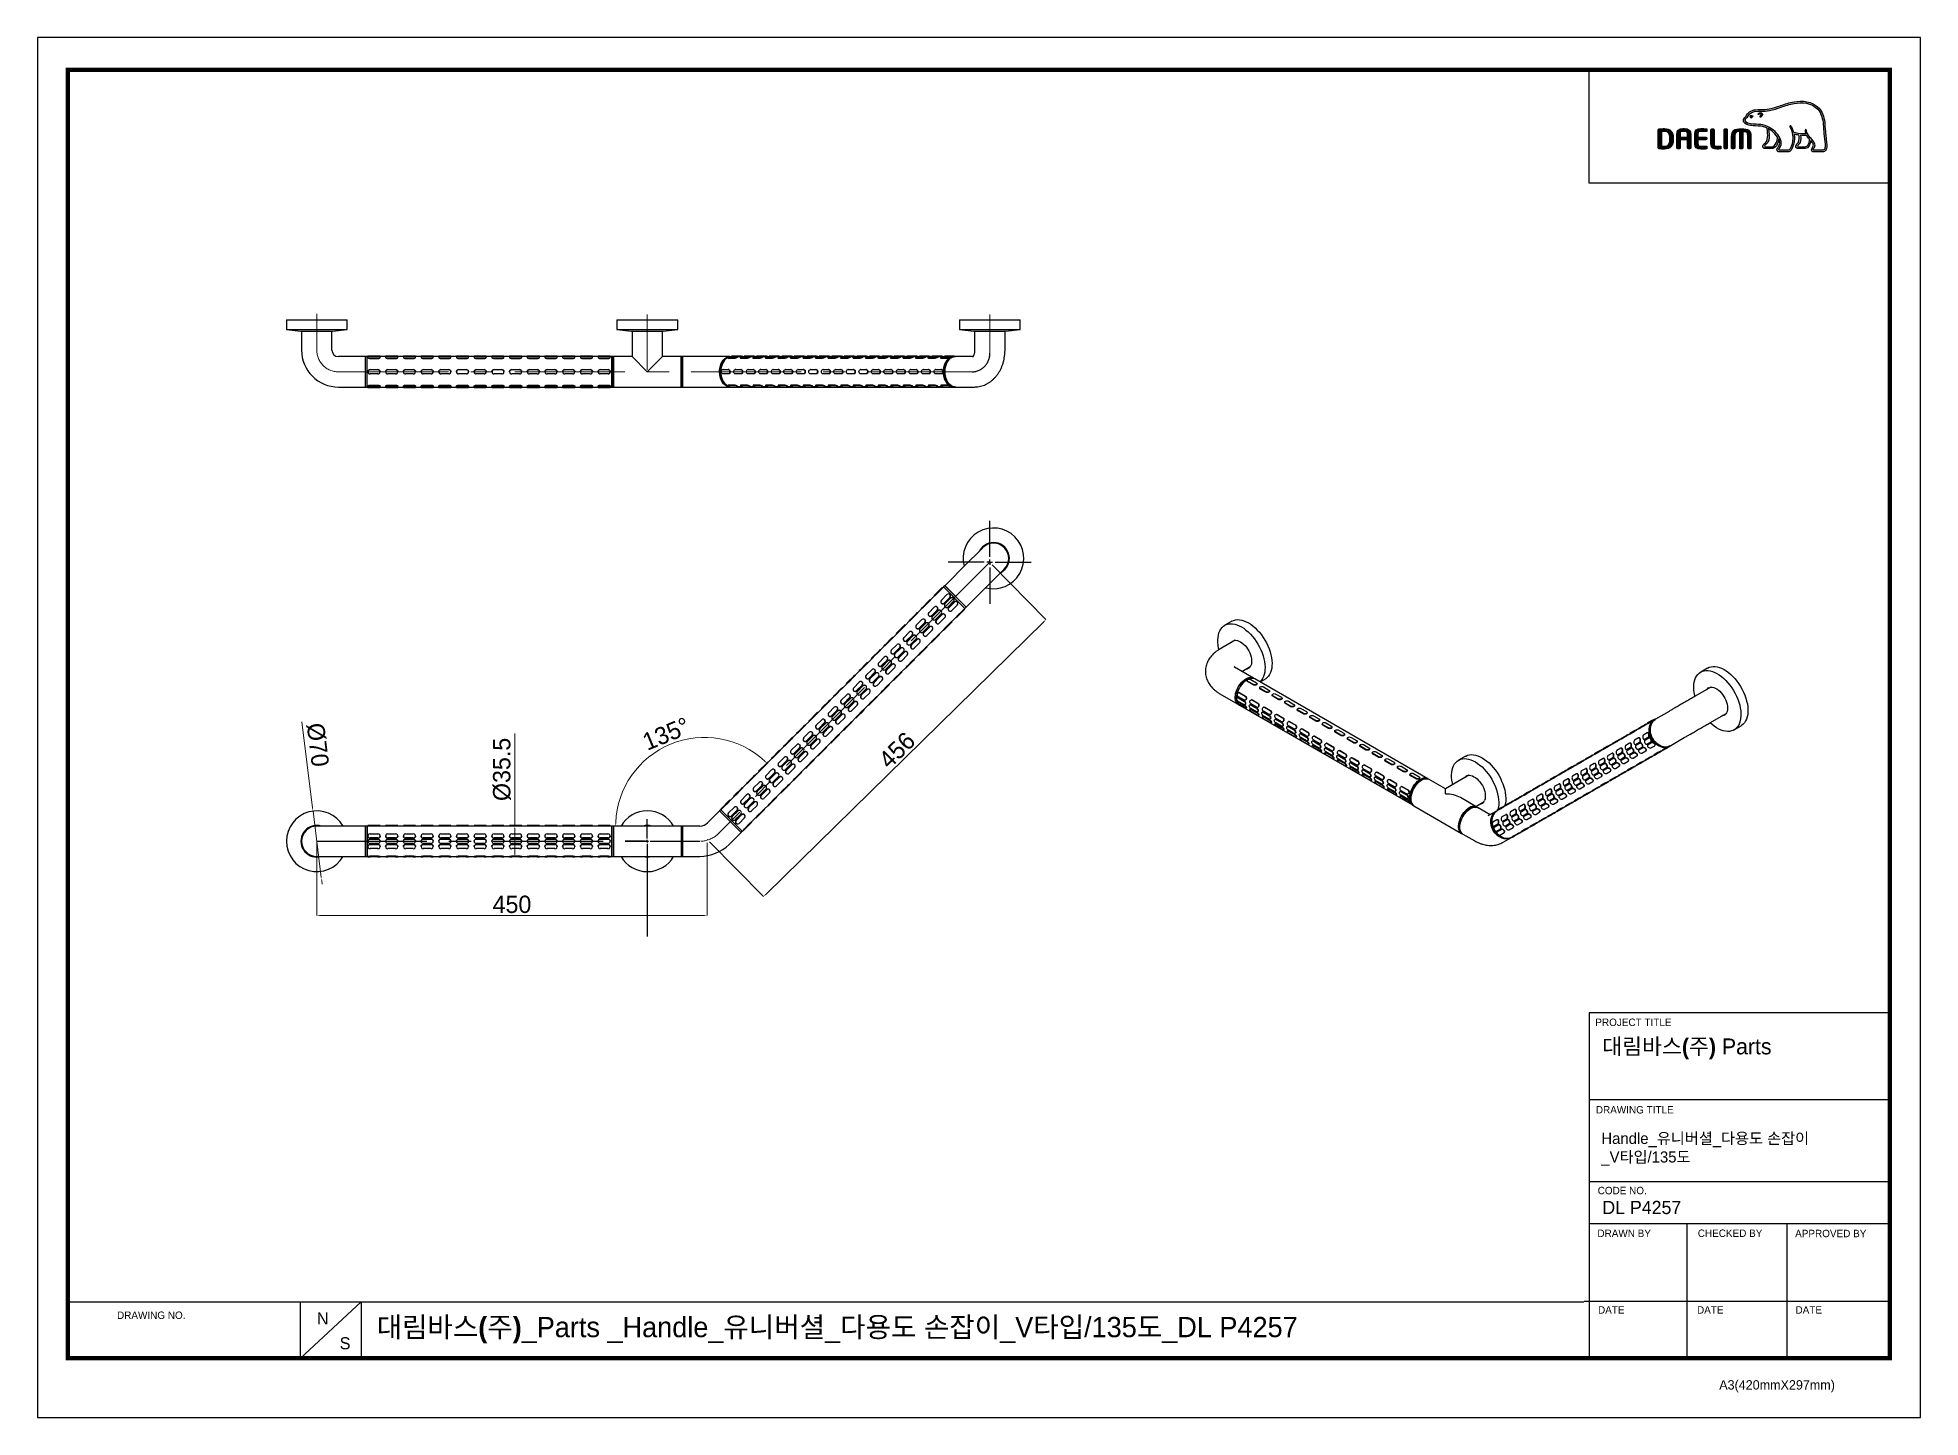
# Model space of a CAD drawing. Extents: x 0 to 2170, y 0 to 1590.
import ezdxf

# ---------------------------------------------------------------- set-up
doc = ezdxf.new("R2010")
doc.units = 0
doc.header["$LTSCALE"] = 10
doc.header["$MEASUREMENT"] = 0
doc.header["$PDMODE"] = 3
doc.header["$PDSIZE"] = -10
doc.linetypes.add('CENTERX2', pattern=[20.32, 12.7, -2.54, 2.54, -2.54])
doc.layers.get('0').update_dxf_attribs({"linetype": 'CONTINUOUS'})
doc.layers.get('DEFPOINTS').update_dxf_attribs({"linetype": 'CONTINUOUS'})
doc.layers.add('10', color=7, linetype='CONTINUOUS')
doc.layers.add('레이어 1', color=7, linetype='CONTINUOUS')
doc.layers.add('中心线层', color=1, linetype='CENTERX2', lineweight=25)
doc.styles.add('Daelim Dimension', font='')
doc.styles.get('Daelim Dimension').set_extended_font_data('나눔고딕')
doc.dimstyles.new('DEFAULT', dxfattribs={"dimscale": 2, "dimtxt": 2, "dimasz": 2, "dimexe": 0, "dimexo": 2, "dimgap": 1, "dimtad": 1, "dimdec": 0, "dimzin": 9, "dimdsep": 46, "dimtxsty": 'Daelim Dimension', "dimcen": 0.5, "dimclrd": 5, "dimclre": 5, "dimclrt": 256, "dimadec": 1, "dimazin": 0, "dimtfac": 1, "dimtdec": 0, "dimtix": 1, "dimtmove": 0, "dimatfit": 3, "dimfxl": 1, "dimtolj": 1, "dimtzin": 1, "dimlwd": 9, "dimlwe": 9, "dimarcsym": 0})

msp = doc.modelspace()

# ---------------------------------------------------------------- texts
at = {"color": 5, "ltscale": 40, "style": 'Daelim Dimension'}
for s, height, p in [('PROJECT TITLE', 8.563, (1795.4, 451)), ('DRAWING TITLE', 8.563, (1796, 350.2)), ('CODE NO.', 8.56, (1798.1, 257.1)), ('DRAWN BY', 8.56, (1797.8, 207.8)), ('CHECKED BY', 8.56, (1913.5, 207.9)), ('APPROVED BY', 8.563, (2025.7, 207.6)), ('DRAWING NO.', 8.563, (91.5, 113.4)), ('DATE', 8.56, (1798.5, 119.5)), ('DATE', 8.56, (1912.6, 119.5)), ('DATE', 8.56, (2026.1, 119.5)), ('A3(420mmX297mm)', 10.808, (1938.2, 32))]:
    msp.add_text(s, height=height, dxfattribs=at).set_placement(p)
at = {"attachment_point": 1, "style": 'Daelim Dimension'}
for s, insert, char_height, width in [('{\\fPretendard Variable SemiBold|b0|i0|c129|p2;\\C7;대림바스(주)} Parts', (1803.3, 436.6), 18.313, 294.332), ('Handle_유니버셜_다용도 손잡이\\P_V타입/135도', (1802.3, 327.9), 12.842, 299.136), ('DL P4257', (1803.5, 249.5), 15.29, 257.281), ('N', (321.8, 121), 14, 19.558), ('S', (348.1, 92.4), 14, 19.558)]:
    msp.add_mtext(s, dxfattribs=dict(at, insert=insert, char_height=char_height, width=width))
at = {"color": 2, "insert": (390.7, 115.7), "char_height": 23.341, "width": 1380.684, "attachment_point": 1, "style": 'Daelim Dimension'}
msp.add_mtext('{\\fPretendard Variable SemiBold|b0|i0|c129|p2;대림바스(주)}_Parts _Handle_유니버셜_다용도 손잡이_V타입/135도_DL P4257', dxfattribs=at)

# ---------------------------------------------------------------- blocks, each defined once
blk = doc.blocks.new('SW_CENTERMARKSYMBOL_0')
at = {"layer": '中心线层', "color": 0}
for p, q in [((0, 1.25), (0, 9.5625)), ((-1.25, 0), (-9.5625, 0)), ((0, 0), (-0.625, 0)), ((0, 0), (0, 0.625)), ((0, 0), (0, -0.625)), ((0, 0), (0.625, 0)), ((1.25, 0), (9.5625, 0)), ((0, -1.25), (0, -9.5625))]:
    blk.add_line(p, q, dxfattribs=at)
blk = doc.blocks.new('SW_CENTERMARKSYMBOL_2')
at = {"layer": '10', "color": 0}
for p, q in [((0, 0.62), (0, 5.12)), ((-0.62, 0), (-5.12, 0)), ((0, 0), (-0.31, 0)), ((0, 0), (0, 0.31)), ((0, 0), (0, -0.31)), ((0, 0), (0.31, 0)), ((0.62, 0), (5.12, 0)), ((0, -0.62), (0, -21.95))]:
    blk.add_line(p, q, dxfattribs=at)
blk = doc.blocks.new('*D3')
at = {"color": 5, "lineweight": 9, "transparency": 16777216}
for p, q in [((321.7, 662.2), (321.7, 578.3)), ((771.7, 662.2), (771.7, 578.3)), ((767.7, 578.3), (325.7, 578.3))]:
    blk.add_line(p, q, dxfattribs=at)
at = {"color": 5, "transparency": 16777216}
for points in [[(325.7, 578.9), (325.7, 577.6), (321.7, 578.3)], [(767.7, 578.9), (767.7, 577.6), (771.7, 578.3)]]:
    blk.add_solid(points, dxfattribs=at)
at = {"layer": 'DEFPOINTS', "color": 0, "transparency": 16777216}
for p in [(321.7, 666.2), (771.7, 666.2), (321.7, 578.3)]:
    blk.add_point(p, dxfattribs=at)
at = {"color": 7, "transparency": 16777216, "insert": (546.7, 591.1), "char_height": 20, "attachment_point": 5, "style": 'Daelim Dimension'}
blk.add_mtext('\\A1;450', dxfattribs=at)
blk = doc.blocks.new('*D4')
at = {"color": 5, "lineweight": 9, "transparency": 16777216}
for p, q in [((550, 681.4), (550, 788.1)), ((503.9, 681.4), (550, 681.4)), ((550, 650.4), (550, 677.4)), ((503.9, 646.4), (550, 646.4))]:
    blk.add_line(p, q, dxfattribs=at)
at = {"color": 5, "transparency": 16777216}
for points in [[(549.3, 677.4), (550.7, 677.4), (550, 681.4)], [(549.3, 650.4), (550.7, 650.4), (550, 646.4)]]:
    blk.add_solid(points, dxfattribs=at)
at = {"layer": 'DEFPOINTS', "color": 0, "transparency": 16777216}
for p in [(499.9, 681.4), (499.9, 646.4), (550, 646.4)]:
    blk.add_point(p, dxfattribs=at)
at = {"color": 7, "transparency": 16777216, "insert": (535.2, 746.7), "char_height": 20, "attachment_point": 5, "rotation": 90, "style": 'Daelim Dimension'}
blk.add_mtext('\\A1;%%C35.5', dxfattribs=at)
blk = doc.blocks.new('*D2')
at = {"color": 5, "lineweight": 9, "transparency": 16777216}
for p, q in [((304.5, 801.7), (316.9, 702.6)), ((326.9, 622.2), (317.4, 698.6)), ((327.4, 618.2), (327.9, 614.3))]:
    blk.add_line(p, q, dxfattribs=at)
at = {"color": 5, "transparency": 16777216}
for points in [[(317.5, 702.7), (316.2, 702.5), (317.4, 698.6)], [(328.1, 618.3), (326.8, 618.1), (326.9, 622.2)]]:
    blk.add_solid(points, dxfattribs=at)
at = {"layer": 'DEFPOINTS', "color": 0, "transparency": 16777216}
for p in [(317.4, 698.6), (326.9, 622.2)]:
    blk.add_point(p, dxfattribs=at)
at = {"color": 7, "transparency": 16777216, "insert": (322.7, 775), "char_height": 20, "attachment_point": 5, "rotation": 277.1259, "style": 'Daelim Dimension'}
blk.add_mtext('\\A1;%%C70', dxfattribs=at)
blk = doc.blocks.new('*D5')
at = {"color": 5, "lineweight": 9, "transparency": 16777216}
for p, q in [((1100.1, 982.6), (1162.2, 919.3)), ((1159.3, 916.5), (839.5, 602.9)), ((774.5, 663.4), (836.6, 600.1))]:
    blk.add_line(p, q, dxfattribs=at)
at = {"color": 5, "transparency": 16777216}
for points in [[(1158.9, 917), (1159.8, 916), (1162.2, 919.3)], [(839, 603.3), (839.9, 602.4), (836.6, 600.1)]]:
    blk.add_solid(points, dxfattribs=at)
at = {"layer": 'DEFPOINTS', "color": 0, "transparency": 16777216}
for p in [(1097.3, 985.5), (771.7, 666.2), (836.6, 600.1)]:
    blk.add_point(p, dxfattribs=at)
at = {"color": 7, "transparency": 16777216, "insert": (990.4, 768.9), "char_height": 20, "attachment_point": 5, "rotation": 44.4361, "style": 'Daelim Dimension'}
blk.add_mtext('\\A1;456', dxfattribs=at)
blk = doc.blocks.new('*D6')
at = {"color": 5, "lineweight": 9, "transparency": 16777216}
blk.add_line((805.5, 718.4), (840.7, 753.6), dxfattribs=at)
blk.add_arc((768.5, 681.4), 102.2, 47.2431, 177.7569, dxfattribs=at)
at = {"color": 5, "transparency": 16777216}
for points in [[(838.3, 756.9), (837.4, 755.9), (840.7, 753.6)], [(667, 685.4), (665.7, 685.4), (666.3, 681.4)]]:
    blk.add_solid(points, dxfattribs=at)
at = {"layer": 'DEFPOINTS', "color": 0, "transparency": 16777216}
for p in [(768.5, 783.6), (798.1, 711), (802.7, 715.6), (663.7, 681.4), (702.7, 681.4)]:
    blk.add_point(p, dxfattribs=at)
at = {"color": 7, "transparency": 16777216, "insert": (724.4, 787.7), "char_height": 20, "attachment_point": 5, "rotation": 22.5, "style": 'Daelim Dimension'}
blk.add_mtext('\\A1;135°', dxfattribs=at)

# ---------------------------------------------------------------- dimensions: what is measured, and where the dimension line sits
dim = msp.add_aligned_dim(p1=(1097.3, 985.5), p2=(771.7, 666.2), distance=92.7, dimstyle='DEFAULT', override={"dimtxt": 10, "dimdec": 0, "dimclrd": 5, "dimclre": 5, "dimclrt": 7})
dim.commit()
dim.dimension.update_dxf_attribs({"geometry": '*D5', "text_midpoint": (990.4, 768.9)})
dim = msp.add_angular_dim_2l(base=(768.5, 783.6), line1=((802.7, 715.6), (798.1, 711)), line2=((702.7, 681.4), (663.7, 681.4)), dimstyle='DEFAULT', override={"dimtxt": 10, "dimclrd": 5, "dimclrt": 7, "dimadec": 0})
dim.commit()
dim.dimension.update_dxf_attribs({"geometry": '*D6', "text_midpoint": (724.4, 787.7)})
at = {"color": 5}
dim = msp.add_diameter_dim_2p(p1=(326.9, 622.2), p2=(317.4, 698.6), text='%%C70', dimstyle='DEFAULT', override={"dimtxt": 10, "dimdec": 0, "dimclrd": 5, "dimclrt": 7}, dxfattribs=at)
dim.commit()
dim.dimension.update_dxf_attribs({"geometry": '*D2', "text_midpoint": (308.1, 773.2), "dimtype": 131})
dim = msp.add_linear_dim(base=(550, 646.4), p1=(499.9, 681.4), p2=(499.9, 646.4), angle=90, text='%%C<>.5', dimstyle='DEFAULT', override={"dimtxt": 10, "dimdec": 0, "dimclrd": 5, "dimclrt": 7}, dxfattribs=at)
dim.commit()
dim.dimension.update_dxf_attribs({"geometry": '*D4', "text_midpoint": (550, 746.7), "dimtype": 128})
dim = msp.add_linear_dim(base=(321.7, 578.3), p1=(771.7, 666.2), p2=(321.7, 666.2), dimstyle='DEFAULT', override={"dimtxt": 10, "dimdec": 0, "dimclrd": 5, "dimclre": 5, "dimclrt": 7}, dxfattribs=at)
dim.commit()
dim.dimension.update_dxf_attribs({"geometry": '*D3', "text_midpoint": (546.7, 591.1)})

# ---------------------------------------------------------------- hatches: boundary and pattern name
at = {"layer": '레이어 1'}
h = msp.add_hatch(color=5, dxfattribs=at)
h.dxf.hatch_style = 1
edge = h.paths.add_edge_path(flags=16)
edge.add_spline(control_points=[(2059.2, 1461.2), (2058.2, 1460.2), (2057.1, 1460.2), (2057, 1460.2), (2057, 1460.2), (2047.5, 1460.2), (2047.5, 1460.2), (2047.1, 1460.2), (2046.9, 1460.3), (2046.7, 1460.4), (2046.6, 1460.6), (2046.5, 1460.8), (2046.5, 1461.1), (2046.5, 1461.6), (2046.9, 1462.1), (2047.3, 1462.6), (2047.7, 1463.1), (2048, 1463.6), (2048.2, 1464.2), (2048.8, 1465.6), (2048.7, 1467.1), (2048.1, 1468.4), (2047, 1470.8), (2045.3, 1472.6), (2043.7, 1474.4), (2043.7, 1474.4), (2043.1, 1475), (2043.1, 1475.1), (2041, 1477.4), (2038.9, 1479.8), (2038.7, 1483.1), (2038.7, 1483.7), (2038.4, 1484.1), (2037.9, 1484.1), (2037.9, 1484.1), (2037.3, 1483.8), (2037.3, 1483.8), (2037.1, 1483.6), (2037.1, 1483.4), (2037.1, 1483.1), (2037.1, 1483.1), (2037.1, 1482.9), (2037.1, 1482.9), (2037.1, 1481.8), (2037.4, 1480.6), (2037.9, 1479.4), (2037.9, 1479.4), (2038, 1479.3), (2038, 1479.3), (2038, 1479.3), (2037.8, 1479.3), (2037.8, 1479.3), (2031.7, 1479), (2025.7, 1480.2), (2024, 1480.6), (2022.9, 1485), (2021.1, 1487.9), (2021.1, 1488), (2020.9, 1488.2), (2020.7, 1488.4), (2020.5, 1488.4), (2020.5, 1488.4), (2020, 1488.4), (2019.9, 1488.4), (2019.9, 1488.3), (2019.8, 1488.2), (2019.6, 1487.9), (2019.6, 1487.9), (2019.6, 1487.7), (2019.6, 1487.7), (2019.6, 1487.7), (2019.7, 1487.1), (2019.7, 1487.1), (2019.8, 1486.9), (2023, 1481.4), (2023, 1474.1), (2023, 1469.6), (2021.8, 1465.4), (2019.5, 1461.5), (2018.9, 1460.6), (2018.2, 1460.2), (2017.1, 1460.2), (2017.1, 1460.2), (2007.7, 1460.2), (2007.7, 1460.2), (2007.4, 1460.2), (2006.8, 1460.4), (2006.8, 1461.1), (2006.8, 1461.5), (2007.1, 1462.1), (2007.7, 1462.7), (2011.6, 1467.1), (2009.3, 1473.9), (2005.6, 1478.3), (2002, 1482.7), (1996.1, 1488.1), (1988.5, 1489.5), (1985.8, 1489.9), (1981.4, 1490.2), (1977.8, 1490.4), (1977.8, 1490.4), (1974.2, 1490.6), (1974.2, 1490.6), (1972.3, 1490.8), (1969.3, 1491.9), (1968.3, 1493.7), (1967.9, 1494.4), (1968, 1495.1), (1968.5, 1496), (1968.8, 1496.5), (1969.2, 1496.9), (1969.8, 1497.5), (1970.3, 1498.1), (1971, 1498.7), (1971.4, 1499.5), (1971.4, 1499.5), (1971.6, 1499.8), (1971.6, 1499.8), (1973.4, 1503.2), (1977.1, 1505.1), (1982.7, 1505.2), (1982.7, 1505.2), (1985.8, 1505.3), (1985.8, 1505.3), (1989.2, 1505.3), (1993.1, 1505.3), (1996.3, 1506), (2000.8, 1506.9), (2005.4, 1508.5), (2009.4, 1509.8), (2009.4, 1509.8), (2009.5, 1509.9), (2009.5, 1509.9), (2014.4, 1511.6), (2019.5, 1513.3), (2024.7, 1514.2), (2033.1, 1515.6), (2044.5, 1515.5), (2051.7, 1507.4), (2055.1, 1503.7), (2057.1, 1498.5), (2057.8, 1492.1), (2057.8, 1492.1), (2057.8, 1492.1), (2057.8, 1492.1), (2057.8, 1492), (2057.9, 1491.3), (2058.2, 1487.2), (2058.3, 1485.2), (2058.4, 1483.2), (2058.9, 1479.4), (2058.9, 1479.4), (2060.3, 1466.9), (2060.3, 1466.9), (2060.3, 1466.9), (2060.4, 1465.3), (2060.4, 1465.3), (2060.4, 1463.5), (2060, 1462.1), (2059.2, 1461.2)], knot_values=[0, 0, 0, 0, 1, 1, 1, 2, 2, 2, 3, 3, 3, 4, 4, 4, 5, 5, 5, 6, 6, 6, 7, 7, 7, 8, 8, 8, 9, 9, 9, 10, 10, 10, 11, 11, 11, 12, 12, 12, 13, 13, 13, 14, 14, 14, 15, 15, 15, 16, 16, 16, 17, 17, 17, 18, 18, 18, 19, 19, 19, 20, 20, 20, 21, 21, 21, 22, 22, 22, 23, 23, 23, 24, 24, 24, 25, 25, 25, 26, 26, 26, 27, 27, 27, 28, 28, 28, 29, 29, 29, 30, 30, 30, 31, 31, 31, 32, 32, 32, 33, 33, 33, 34, 34, 34, 35, 35, 35, 36, 36, 36, 37, 37, 37, 38, 38, 38, 39, 39, 39, 40, 40, 40, 41, 41, 41, 42, 42, 42, 43, 43, 43, 44, 44, 44, 45, 45, 45, 46, 46, 46, 47, 47, 47, 48, 48, 48, 49, 49, 49, 50, 50, 50, 51, 51, 51, 52, 52, 52, 53, 53, 53, 53], degree=3, periodic=0)
edge = h.paths.add_edge_path(flags=16)
edge.add_spline(control_points=[(2037.2, 1464), (2037.2, 1464), (2029.4, 1464), (2029.4, 1464), (2028.9, 1464), (2028.4, 1464.4), (2028.4, 1465), (2028.4, 1465.4), (2028.8, 1465.9), (2029.1, 1466.3), (2030.7, 1467.8), (2032.3, 1469.9), (2032.3, 1473.8), (2032.3, 1473.8), (2032.2, 1475.6), (2032.2, 1475.6), (2032.2, 1475.6), (2031.9, 1477.4), (2031.9, 1477.4), (2031.9, 1477.4), (2031.9, 1477.5), (2031.9, 1477.5), (2031.9, 1477.5), (2032, 1477.5), (2032, 1477.5), (2033.4, 1477.4), (2036.3, 1477.2), (2038.9, 1477.3), (2039.6, 1476.3), (2040.7, 1474.9), (2042.3, 1473), (2042.3, 1472.1), (2041.5, 1464), (2037.2, 1464)], knot_values=[0, 0, 0, 0, 1, 1, 1, 2, 2, 2, 3, 3, 3, 4, 4, 4, 5, 5, 5, 6, 6, 6, 7, 7, 7, 8, 8, 8, 9, 9, 9, 10, 10, 10, 11, 11, 11, 11], degree=3, periodic=0)
edge = h.paths.add_edge_path(flags=16)
edge.add_spline(control_points=[(1998.2, 1464), (1998.2, 1464), (1991.4, 1464), (1991.4, 1464), (1990.9, 1464), (1990.4, 1464.4), (1990.4, 1465), (1990.4, 1465.4), (1990.7, 1465.8), (1991.2, 1466.3), (1993, 1467.7), (1995.6, 1469.8), (1995.9, 1475.5), (1995.9, 1475.5), (1995.9, 1477.1), (1995.9, 1477.1), (1995.9, 1479.5), (1995.3, 1482.5), (1994.8, 1485.1), (1994.8, 1485.1), (1994.7, 1485.4), (1994.7, 1485.4), (1994.7, 1485.4), (1995, 1485.2), (1995, 1485.2), (1996, 1484.6), (2001.5, 1480.8), (2005.5, 1475.2), (2005.2, 1472.6), (2003.7, 1464), (1998.2, 1464)], knot_values=[0, 0, 0, 0, 1, 1, 1, 2, 2, 2, 3, 3, 3, 4, 4, 4, 5, 5, 5, 6, 6, 6, 7, 7, 7, 8, 8, 8, 9, 9, 9, 10, 10, 10, 10], degree=3, periodic=0)
edge = h.paths.add_edge_path()
edge.add_spline(control_points=[(2062.2, 1467), (2062.2, 1467.1), (2060.8, 1479.7), (2060.8, 1479.7), (2060.3, 1483.5), (2060.2, 1485.5), (2060.1, 1487.3), (2060.1, 1487.3), (2059.8, 1492.3), (2059.8, 1492.3), (2059, 1499.1), (2056.8, 1504.6), (2053.2, 1508.7), (2045.4, 1517.4), (2033.2, 1517.5), (2024.4, 1516.1), (2019, 1515.2), (2013.8, 1513.4), (2008.8, 1511.7), (2008.8, 1511.7), (2008.6, 1511.6), (2008.6, 1511.6), (2004.7, 1510.3), (2000.3, 1508.8), (1995.9, 1507.9), (1992.9, 1507.2), (1989.2, 1507.2), (1985.9, 1507.2), (1985.9, 1507.2), (1982.6, 1507.1), (1982.6, 1507.1), (1976.3, 1507), (1972, 1504.8), (1969.8, 1500.7), (1969.8, 1500.7), (1969.8, 1500.5), (1969.8, 1500.5), (1969.4, 1499.8), (1968.9, 1499.3), (1968.4, 1498.8), (1967.9, 1498.3), (1967.3, 1497.7), (1966.8, 1496.9), (1966.4, 1496.2), (1966.1, 1495.4), (1966.1, 1494.6), (1966.1, 1494), (1966.3, 1493.4), (1966.6, 1492.8), (1968, 1490.2), (1971.8, 1488.9), (1974.1, 1488.7), (1974.1, 1488.7), (1977.4, 1488.5), (1977.5, 1488.5), (1980.8, 1488.3), (1985.4, 1488), (1988.1, 1487.6), (1989.7, 1487.3), (1991.5, 1486.7), (1993.1, 1485.9), (1993.2, 1485.5), (1994.1, 1481.7), (1994.1, 1477.1), (1994.1, 1477.1), (1994, 1475.6), (1994, 1475.6), (1993.8, 1470.7), (1991.7, 1469), (1990.1, 1467.7), (1989.9, 1467.6), (1988.5, 1466.4), (1988.4, 1465), (1988.4, 1464.2), (1988.6, 1463.5), (1989.1, 1463), (1989.6, 1462.4), (1990.4, 1462.1), (1991.4, 1462.1), (1991.4, 1462.1), (1998.2, 1462.1), (1998.2, 1462.1), (2003.3, 1462.1), (2005.9, 1467.6), (2006.6, 1472.8), (2006.6, 1472.8), (2006.6, 1473.5), (2006.6, 1473.5), (2006.6, 1473.5), (2006.8, 1473.1), (2006.8, 1473.1), (2007.5, 1471.7), (2007.9, 1470), (2007.9, 1468.6), (2007.9, 1466.8), (2007.3, 1465.2), (2006.2, 1464), (2006, 1463.7), (2004.6, 1462.3), (2004.6, 1460.9), (2004.6, 1460.9), (2004.6, 1460.7), (2004.6, 1460.7), (2004.8, 1459), (2006.2, 1458.3), (2007.4, 1458.3), (2007.4, 1458.3), (2017.1, 1458.3), (2017.1, 1458.3), (2018.8, 1458.3), (2020.2, 1459), (2021.1, 1460.5), (2023.6, 1464.6), (2024.9, 1469.1), (2024.9, 1473.7), (2024.9, 1475.2), (2024.7, 1476.7), (2024.4, 1478.4), (2024.4, 1478.4), (2024.4, 1478.5), (2024.4, 1478.5), (2024.4, 1478.5), (2024.6, 1478.5), (2024.6, 1478.5), (2025.7, 1478.2), (2027.6, 1477.9), (2029.9, 1477.7), (2029.9, 1477.7), (2030, 1477.7), (2030, 1477.7), (2030, 1477.7), (2030.3, 1475.9), (2030.3, 1475.9), (2030.3, 1475.9), (2030.4, 1475.5), (2030.4, 1475.4), (2030.4, 1475.4), (2030.4, 1473.9), (2030.4, 1473.9), (2030.4, 1470.1), (2028.7, 1468.5), (2027.8, 1467.6), (2027.8, 1467.6), (2026.5, 1466.3), (2026.4, 1465.1), (2026.4, 1465.1), (2026.3, 1464.8), (2026.3, 1464.8), (2026.3, 1464.4), (2026.4, 1463.7), (2027.1, 1463), (2027.6, 1462.4), (2028.5, 1462.1), (2029.6, 1462.1), (2029.6, 1462.1), (2037.2, 1462.1), (2037.2, 1462.1), (2041.8, 1462.1), (2043.1, 1468), (2043.7, 1471.2), (2043.7, 1471.2), (2043.7, 1471.6), (2043.7, 1471.6), (2043.7, 1471.6), (2043.9, 1471.3), (2043.9, 1471.3), (2045, 1470), (2045.9, 1468.5), (2046.3, 1467.5), (2046.6, 1467.1), (2046.7, 1466.5), (2046.7, 1466), (2046.7, 1466), (2046.5, 1464.9), (2046.5, 1464.9), (2046.4, 1464.3), (2046, 1463.8), (2045.6, 1463.2), (2045, 1462.5), (2044.4, 1461.7), (2044.4, 1460.7), (2044.4, 1460.7), (2044.4, 1460.2), (2044.4, 1460.2), (2044.7, 1459), (2045.7, 1458.3), (2047.3, 1458.3), (2047.3, 1458.3), (2057, 1458.3), (2057, 1458.3), (2057.2, 1458.3), (2059.1, 1458.3), (2060.6, 1459.9), (2061.8, 1461.2), (2062.4, 1463), (2062.4, 1465.3), (2062.4, 1465.3), (2062.2, 1467), (2062.2, 1467)], knot_values=[0, 0, 0, 0, 1, 1, 1, 2, 2, 2, 3, 3, 3, 4, 4, 4, 5, 5, 5, 6, 6, 6, 7, 7, 7, 8, 8, 8, 9, 9, 9, 10, 10, 10, 11, 11, 11, 12, 12, 12, 13, 13, 13, 14, 14, 14, 15, 15, 15, 16, 16, 16, 17, 17, 17, 18, 18, 18, 19, 19, 19, 20, 20, 20, 21, 21, 21, 22, 22, 22, 23, 23, 23, 24, 24, 24, 25, 25, 25, 26, 26, 26, 27, 27, 27, 28, 28, 28, 29, 29, 29, 30, 30, 30, 31, 31, 31, 32, 32, 32, 33, 33, 33, 34, 34, 34, 35, 35, 35, 36, 36, 36, 37, 37, 37, 38, 38, 38, 39, 39, 39, 40, 40, 40, 41, 41, 41, 42, 42, 42, 43, 43, 43, 44, 44, 44, 45, 45, 45, 46, 46, 46, 47, 47, 47, 48, 48, 48, 49, 49, 49, 50, 50, 50, 51, 51, 51, 52, 52, 52, 53, 53, 53, 54, 54, 54, 55, 55, 55, 56, 56, 56, 57, 57, 57, 58, 58, 58, 59, 59, 59, 60, 60, 60, 61, 61, 61, 62, 62, 62, 63, 63, 63, 64, 64, 64, 65, 65, 65, 66, 66, 66, 66], degree=3, periodic=0)
edge = h.paths.add_edge_path(flags=0)
edge.add_spline(control_points=[(1973.9, 1499.8), (1973.9, 1499.8), (1975.3, 1500.4), (1977.1, 1499.7), (1977.1, 1499.7), (1977.3, 1499.6), (1977, 1499.2), (1976.1, 1498.1), (1975.3, 1497.8), (1975.3, 1497.8), (1975.3, 1497.8), (1974.7, 1497.6), (1974.3, 1498), (1973.7, 1498.8), (1973.6, 1499.3), (1973.6, 1499.3), (1973.6, 1499.3), (1973.6, 1499.7), (1973.9, 1499.8)], knot_values=[0, 0, 0, 0, 1, 1, 1, 2, 2, 2, 3, 3, 3, 4, 4, 4, 5, 5, 5, 6, 6, 6, 6], degree=3, periodic=0)
edge = h.paths.add_edge_path(flags=0)
edge.add_spline(control_points=[(1983.2, 1502.4), (1983, 1502.1), (1983, 1501.7), (1983.2, 1501.5), (1983.4, 1501.3), (1983.8, 1501.4), (1984, 1501.6), (1984.1, 1501.7), (1985.3, 1503.1), (1986.3, 1502.4), (1986.6, 1502.1), (1986.8, 1501.8), (1986.7, 1501.3), (1986.7, 1500.5), (1986, 1499.6), (1985.5, 1499.3), (1985.3, 1499.2), (1985.1, 1498.8), (1985.2, 1498.6), (1985.3, 1498.3), (1985.7, 1498.2), (1986, 1498.3), (1986.8, 1498.7), (1987.8, 1500.1), (1988, 1501.3), (1988.1, 1502.2), (1987.7, 1502.9), (1987, 1503.4), (1985.5, 1504.4), (1983.8, 1503), (1983.2, 1502.4)], knot_values=[0, 0, 0, 0, 1, 1, 1, 2, 2, 2, 3, 3, 3, 4, 4, 4, 5, 5, 5, 6, 6, 6, 7, 7, 7, 8, 8, 8, 9, 9, 9, 10, 10, 10, 10], degree=3, periodic=0)
edge = h.paths.add_edge_path(flags=0)
edge.add_spline(control_points=[(1983, 1501.3), (1983, 1501.3), (1983, 1501.3), (1983, 1501.3), (1983, 1501.3), (1983, 1501.3), (1983, 1501.3)], knot_values=[0, 0, 0, 0, 1, 1, 1, 2, 2, 2, 2], degree=3, periodic=0)
h = msp.add_hatch(color=5, dxfattribs=at)
h.dxf.hatch_style = 2
edge = h.paths.add_edge_path()
edge.add_spline(control_points=[(1973.9, 1499.8), (1973.9, 1499.8), (1975.3, 1500.4), (1977.1, 1499.7), (1977.1, 1499.7), (1977.3, 1499.6), (1977, 1499.2), (1976.1, 1498.1), (1975.3, 1497.8), (1975.3, 1497.8), (1975.3, 1497.8), (1974.7, 1497.6), (1974.3, 1498), (1973.7, 1498.8), (1973.6, 1499.3), (1973.6, 1499.3), (1973.6, 1499.3), (1973.6, 1499.7), (1973.9, 1499.8)], knot_values=[0, 0, 0, 0, 1, 1, 1, 2, 2, 2, 3, 3, 3, 4, 4, 4, 5, 5, 5, 6, 6, 6, 6], degree=3, periodic=0)
h = msp.add_hatch(color=5, dxfattribs=at)
h.dxf.hatch_style = 2
edge = h.paths.add_edge_path()
edge.add_spline(control_points=[(1983.2, 1502.4), (1983, 1502.1), (1983, 1501.7), (1983.2, 1501.5), (1983.4, 1501.3), (1983.8, 1501.4), (1984, 1501.6), (1984.1, 1501.7), (1985.3, 1503.1), (1986.3, 1502.4), (1986.6, 1502.1), (1986.8, 1501.8), (1986.7, 1501.3), (1986.7, 1500.5), (1986, 1499.6), (1985.5, 1499.3), (1985.3, 1499.2), (1985.1, 1498.8), (1985.2, 1498.6), (1985.3, 1498.3), (1985.7, 1498.2), (1986, 1498.3), (1986.8, 1498.7), (1987.8, 1500.1), (1988, 1501.3), (1988.1, 1502.2), (1987.7, 1502.9), (1987, 1503.4), (1985.5, 1504.4), (1983.8, 1503), (1983.2, 1502.4)], knot_values=[0, 0, 0, 0, 1, 1, 1, 2, 2, 2, 3, 3, 3, 4, 4, 4, 5, 5, 5, 6, 6, 6, 7, 7, 7, 8, 8, 8, 9, 9, 9, 10, 10, 10, 10], degree=3, periodic=0)
h = msp.add_hatch(color=5, dxfattribs=at)
h.dxf.hatch_style = 2
edge = h.paths.add_edge_path()
edge.add_spline(control_points=[(1881.4, 1471.4), (1881.4, 1466.9), (1879.4, 1464.8), (1875.2, 1464.8), (1875.2, 1464.8), (1872.4, 1464.8), (1871.6, 1464.8), (1871.6, 1464.8), (1871.6, 1481.8), (1871.6, 1481.8), (1873.1, 1482), (1875.2, 1482), (1875.2, 1482), (1879.5, 1482), (1881.4, 1479.9), (1881.4, 1475.4), (1881.4, 1475.4), (1881.4, 1471.4), (1881.4, 1471.4)], knot_values=[0, 0, 0, 0, 1, 1, 1, 2, 2, 2, 3, 3, 3, 4, 4, 4, 5, 5, 5, 6, 6, 6, 6], degree=3, periodic=0)
edge = h.paths.add_edge_path()
edge.add_spline(control_points=[(1875.2, 1485.2), (1872.9, 1485.2), (1869.9, 1485), (1868.9, 1484.9), (1868.3, 1484.8), (1867.9, 1484.3), (1867.9, 1483.7), (1867.9, 1483.7), (1867.9, 1463.1), (1867.9, 1463.1), (1867.9, 1462.4), (1868.3, 1462), (1869, 1461.9), (1869.9, 1461.7), (1872.9, 1461.6), (1875.2, 1461.6), (1881.7, 1461.6), (1885.1, 1465), (1885.1, 1471.4), (1885.1, 1471.4), (1885.1, 1475.4), (1885.1, 1475.4), (1885.1, 1481.8), (1881.7, 1485.2), (1875.2, 1485.2)], knot_values=[0, 0, 0, 0, 1, 1, 1, 2, 2, 2, 3, 3, 3, 4, 4, 4, 5, 5, 5, 6, 6, 6, 7, 7, 7, 8, 8, 8, 8], degree=3, periodic=0)
h = msp.add_hatch(color=5, dxfattribs=at)
h.dxf.hatch_style = 2
edge = h.paths.add_edge_path()
edge.add_spline(control_points=[(1901.7, 1475.4), (1901.7, 1475.4), (1893, 1475.4), (1893, 1475.4), (1893, 1475.8), (1893, 1478.5), (1893, 1478.5), (1893, 1481.4), (1893.8, 1481.9), (1896.4, 1481.9), (1896.4, 1481.9), (1898.2, 1481.9), (1898.2, 1481.9), (1900.8, 1481.9), (1901.7, 1481.4), (1901.7, 1478.5), (1901.7, 1478.5), (1901.7, 1475.8), (1901.7, 1475.4)], knot_values=[0, 0, 0, 0, 1, 1, 1, 2, 2, 2, 3, 3, 3, 4, 4, 4, 5, 5, 5, 6, 6, 6, 6], degree=3, periodic=0)
edge = h.paths.add_edge_path()
edge.add_spline(control_points=[(1898.2, 1485.2), (1898.2, 1485.2), (1896.4, 1485.2), (1896.4, 1485.2), (1891.5, 1485.2), (1889.3, 1483.1), (1889.3, 1478.5), (1889.3, 1478.5), (1889.3, 1462.8), (1889.3, 1462.8), (1889.3, 1462.3), (1889.8, 1461.8), (1890.3, 1461.8), (1890.3, 1461.8), (1892, 1461.8), (1892, 1461.8), (1892.6, 1461.8), (1893, 1462.3), (1893, 1462.8), (1893, 1462.8), (1893, 1471.8), (1893, 1472.2), (1893, 1472.2), (1901.7, 1472.2), (1901.7, 1472.2), (1901.7, 1471.8), (1901.7, 1462.8), (1901.7, 1462.8), (1901.7, 1462.3), (1902.1, 1461.8), (1902.7, 1461.8), (1902.7, 1461.8), (1904.4, 1461.8), (1904.4, 1461.8), (1904.9, 1461.8), (1905.3, 1462.3), (1905.3, 1462.8), (1905.3, 1462.8), (1905.3, 1478.5), (1905.3, 1478.5), (1905.3, 1483.1), (1903.2, 1485.2), (1898.2, 1485.2)], knot_values=[0, 0, 0, 0, 1, 1, 1, 2, 2, 2, 3, 3, 3, 4, 4, 4, 5, 5, 5, 6, 6, 6, 7, 7, 7, 8, 8, 8, 9, 9, 9, 10, 10, 10, 11, 11, 11, 12, 12, 12, 13, 13, 13, 14, 14, 14, 14], degree=3, periodic=0)
h = msp.add_hatch(color=5, dxfattribs=at)
h.dxf.hatch_style = 2
edge = h.paths.add_edge_path()
edge.add_spline(control_points=[(1910, 1479.2), (1910, 1479.2), (1910, 1467.6), (1910, 1467.6), (1910, 1463.6), (1912.3, 1461.6), (1917.1, 1461.6), (1919.2, 1461.6), (1922, 1461.6), (1923.2, 1461.7), (1923.1, 1461.7), (1923.7, 1461.8), (1923.7, 1461.8), (1923.7, 1461.8), (1923.9, 1461.8), (1923.9, 1461.8), (1923.9, 1461.8), (1923.9, 1464.9), (1923.9, 1464.9), (1923.9, 1464.9), (1917.1, 1464.9), (1917.1, 1464.9), (1913.7, 1464.9), (1913.7, 1465.9), (1913.7, 1467.6), (1913.7, 1467.6), (1913.7, 1471.9), (1913.7, 1472.2), (1914, 1472.2), (1922.8, 1472.2), (1922.8, 1472.2), (1923.4, 1472.2), (1923.9, 1472.7), (1923.9, 1473.2), (1923.9, 1473.2), (1923.9, 1474.4), (1923.9, 1474.4), (1923.9, 1475), (1923.4, 1475.4), (1922.8, 1475.4), (1922.8, 1475.4), (1914, 1475.4), (1913.7, 1475.4), (1913.7, 1475.7), (1913.7, 1479.2), (1913.7, 1479.2), (1913.7, 1480.9), (1913.7, 1481.9), (1917.1, 1481.9), (1917.1, 1481.9), (1923.9, 1481.8), (1923.9, 1481.8), (1923.9, 1481.8), (1923.9, 1484.9), (1923.9, 1484.9), (1923.9, 1484.9), (1923.2, 1485), (1923.2, 1485), (1921.8, 1485.1), (1918.8, 1485.2), (1917.1, 1485.2), (1912.3, 1485.2), (1910, 1483.2), (1910, 1479.2)], knot_values=[0, 0, 0, 0, 1, 1, 1, 2, 2, 2, 3, 3, 3, 4, 4, 4, 5, 5, 5, 6, 6, 6, 7, 7, 7, 8, 8, 8, 9, 9, 9, 10, 10, 10, 11, 11, 11, 12, 12, 12, 13, 13, 13, 14, 14, 14, 15, 15, 15, 16, 16, 16, 17, 17, 17, 18, 18, 18, 19, 19, 19, 20, 20, 20, 21, 21, 21, 21], degree=3, periodic=0)
h = msp.add_hatch(color=5, dxfattribs=at)
h.dxf.hatch_style = 2
edge = h.paths.add_edge_path()
edge.add_spline(control_points=[(1929.8, 1485), (1929.2, 1485), (1928.7, 1484.5), (1928.7, 1483.9), (1928.7, 1483.9), (1928.7, 1467.6), (1928.7, 1467.6), (1928.7, 1462.3), (1932.4, 1461.6), (1935.5, 1461.6), (1937.8, 1461.6), (1938.4, 1461.7), (1939.1, 1461.8), (1939.1, 1461.8), (1939.5, 1461.9), (1939.5, 1461.9), (1939.5, 1461.9), (1940.1, 1461.9), (1940.1, 1461.9), (1940.1, 1461.9), (1940.2, 1462), (1940.2, 1462), (1940.2, 1462), (1940.2, 1464.9), (1940.2, 1464.9), (1940.2, 1464.9), (1935.6, 1464.9), (1935.6, 1464.9), (1932.4, 1464.9), (1932.4, 1466.1), (1932.4, 1467.3), (1932.4, 1467.3), (1932.4, 1483.9), (1932.4, 1483.9), (1932.4, 1484.5), (1931.9, 1485), (1931.4, 1485), (1931.4, 1485), (1929.8, 1485), (1929.8, 1485)], knot_values=[0, 0, 0, 0, 1, 1, 1, 2, 2, 2, 3, 3, 3, 4, 4, 4, 5, 5, 5, 6, 6, 6, 7, 7, 7, 8, 8, 8, 9, 9, 9, 10, 10, 10, 11, 11, 11, 12, 12, 12, 13, 13, 13, 13], degree=3, periodic=0)
h = msp.add_hatch(color=5, dxfattribs=at)
h.dxf.hatch_style = 2
edge = h.paths.add_edge_path()
edge.add_spline(control_points=[(1944.8, 1485), (1944.2, 1485), (1943.8, 1484.4), (1943.8, 1484), (1943.8, 1484), (1943.8, 1462.8), (1943.8, 1462.8), (1943.8, 1462.3), (1944.2, 1461.8), (1944.8, 1461.8), (1944.8, 1461.8), (1946.5, 1461.8), (1946.5, 1461.8), (1947.1, 1461.8), (1947.5, 1462.3), (1947.5, 1462.8), (1947.5, 1462.8), (1947.5, 1484), (1947.5, 1484), (1947.5, 1484.5), (1947, 1485), (1946.5, 1485), (1946.5, 1485), (1944.8, 1485), (1944.8, 1485)], knot_values=[0, 0, 0, 0, 1, 1, 1, 2, 2, 2, 3, 3, 3, 4, 4, 4, 5, 5, 5, 6, 6, 6, 7, 7, 7, 8, 8, 8, 8], degree=3, periodic=0)
h = msp.add_hatch(color=5, dxfattribs=at)
h.dxf.hatch_style = 2
edge = h.paths.add_edge_path()
edge.add_spline(control_points=[(1952.4, 1475.8), (1952.4, 1475.8), (1952.4, 1462.8), (1952.4, 1462.8), (1952.4, 1462.3), (1952.8, 1461.8), (1953.4, 1461.8), (1953.4, 1461.8), (1955.1, 1461.8), (1955.1, 1461.8), (1955.7, 1461.8), (1956.1, 1462.3), (1956.1, 1462.8), (1956.1, 1462.8), (1956.1, 1475.5), (1956.1, 1475.5), (1956.1, 1481.1), (1957.1, 1481.6), (1961.8, 1481.7), (1961.8, 1481.3), (1961.8, 1462.8), (1961.8, 1462.8), (1961.8, 1462.2), (1962.2, 1461.8), (1962.8, 1461.8), (1962.8, 1461.8), (1964.5, 1461.8), (1964.5, 1461.8), (1965.1, 1461.8), (1965.4, 1462.3), (1965.4, 1462.8), (1965.4, 1462.8), (1965.4, 1481.3), (1965.4, 1481.6), (1967.7, 1481.6), (1969.2, 1481.4), (1970.1, 1480.6), (1970.9, 1479.7), (1971.1, 1478.1), (1971.1, 1475.5), (1971.1, 1475.5), (1971.1, 1462.8), (1971.1, 1462.8), (1971.1, 1462.3), (1971.6, 1461.8), (1972.1, 1461.8), (1972.1, 1461.8), (1973.9, 1461.8), (1973.9, 1461.8), (1974.5, 1461.8), (1974.8, 1462.3), (1974.8, 1462.8), (1974.8, 1462.8), (1974.8, 1475.8), (1974.8, 1475.8), (1974.8, 1483.7), (1972, 1485), (1963.6, 1485), (1955.2, 1485), (1952.4, 1483.7), (1952.4, 1475.8)], knot_values=[0, 0, 0, 0, 1, 1, 1, 2, 2, 2, 3, 3, 3, 4, 4, 4, 5, 5, 5, 6, 6, 6, 7, 7, 7, 8, 8, 8, 9, 9, 9, 10, 10, 10, 11, 11, 11, 12, 12, 12, 13, 13, 13, 14, 14, 14, 15, 15, 15, 16, 16, 16, 17, 17, 17, 18, 18, 18, 19, 19, 19, 20, 20, 20, 20], degree=3, periodic=0)

# ---------------------------------------------------------------- linework, layer by layer
at = {"color": 5, "ltscale": 0.5}
for p, q in [((1788.1, 1422.5), (1788.1, 1553.1)), ((1788.1, 466.1), (1788.1, 66))]:
    msp.add_line(p, q, dxfattribs=at)
at = {"color": 5}
for p, q in [((1997.9, 1462.1), (1997.9, 1462.1)), ((34.9, 133.2), (1782.2, 133.2))]:
    msp.add_line(p, q, dxfattribs=at)
at = {"color": 5, "ltscale": 40}
for p, q in [((2134.9, 1422.5), (1788.1, 1422.5)), ((2134.9, 466.1), (1788.1, 466.1)), ((2134.9, 365.8), (1788.1, 365.8)), ((2134.9, 365.8), (1788.1, 365.8)), ((2134.9, 271.5), (1788.1, 271.5)), ((2134.9, 271.5), (1788.1, 271.5)), ((2134.9, 222.9), (1788.1, 222.9)), ((2134.9, 222.9), (1788.1, 222.9)), ((1900.7, 222.9), (1900.7, 68.1)), ((2016.3, 222.9), (2016.3, 68.1)), ((302.7, 133.2), (302.7, 67.8)), ((302.7, 133.2), (302.7, 67.8)), ((372.7, 133.2), (302.7, 67.8)), ((372.7, 133.2), (302.7, 67.8)), ((372.7, 133.2), (372.7, 67.8)), ((372.7, 133.2), (372.7, 67.8)), ((2134.9, 133.5), (1782.6, 133.5)), ((2134.9, 133.5), (1790.8, 133.5)), ((2134.9, 68.1), (1837.7, 68.1))]:
    msp.add_line(p, q, dxfattribs=at)
at = {"color": 7, "linetype": 'Continuous', "lineweight": 25}
for p, q in [((286.7, 1264.9), (286.7, 1253.5)), ((286.7, 1264.9), (356.7, 1264.9)), ((356.7, 1253.5), (356.7, 1264.9)), ((667.7, 1264.9), (667.7, 1253.5)), ((667.7, 1264.9), (737.7, 1264.9)), ((737.7, 1253.5), (737.7, 1264.9)), ((1062.5, 1264.9), (1062.5, 1253.5)), ((1062.5, 1264.9), (1132.5, 1264.9)), ((1132.5, 1253.5), (1132.5, 1264.9)), ((286.7, 1253.5), (303.5, 1251.9)), ((286.7, 1253.5), (356.7, 1253.5)), ((303.5, 1251.9), (321.7, 1251.9)), ((304.2, 1251.9), (304.2, 1229.9)), ((321.7, 1251.9), (340, 1251.9)), ((339.2, 1229.9), (339.2, 1251.9)), ((340, 1251.9), (356.7, 1253.5)), ((667.7, 1253.5), (684.5, 1251.9)), ((667.7, 1253.5), (737.7, 1253.5)), ((684.5, 1251.9), (721, 1251.9)), ((685.2, 1251.9), (685.2, 1222.4)), ((720.2, 1222.4), (720.2, 1251.9)), ((721, 1251.9), (737.7, 1253.5)), ((1062.5, 1253.5), (1079.2, 1251.9)), ((1062.5, 1253.5), (1132.5, 1253.5)), ((1079.2, 1251.9), (1081.4, 1251.9)), ((1080, 1251.9), (1080, 1229.9)), ((1081.4, 1251.9), (1115.7, 1251.9)), ((1115, 1229.9), (1115, 1251.9)), ((1115.7, 1251.9), (1132.5, 1253.5)), ((377.7, 1222.4), (346.7, 1222.4)), ((379.7, 1222.4), (377.7, 1222.4)), ((377.7, 1187.4), (377.7, 1222.4)), ((380.8, 1222.4), (379.7, 1222.4)), ((379.7, 1187.4), (379.7, 1222.4)), ((380.7, 1222.9), (380.7, 1222.4)), ((380.7, 1221.8), (380.7, 1221.4)), ((392.2, 1222.9), (383.2, 1222.9)), ((383.2, 1222.9), (392.2, 1222.9)), ((392.2, 1222.7), (383.2, 1222.7)), ((383.2, 1221), (392.2, 1221)), ((383.2, 1220.3), (392.2, 1220.3)), ((394.7, 1222.4), (394.7, 1222.9)), ((401.2, 1222.4), (394.7, 1222.4)), ((394.7, 1221.4), (394.7, 1221.8)), ((401.1, 1222.9), (401.1, 1222.4)), ((401.1, 1221.8), (401.1, 1221.4)), ((412.6, 1222.9), (403.6, 1222.9)), ((403.6, 1222.9), (412.6, 1222.9)), ((412.6, 1222.7), (403.6, 1222.7)), ((403.6, 1221), (412.6, 1221)), ((403.6, 1220.3), (412.6, 1220.3)), ((415.1, 1222.4), (415.1, 1222.9)), ((421.6, 1222.4), (415.1, 1222.4)), ((415.1, 1221.4), (415.1, 1221.8)), ((421.5, 1222.9), (421.5, 1222.4)), ((421.5, 1221.8), (421.5, 1221.4)), ((433, 1222.9), (424, 1222.9)), ((424, 1222.9), (433, 1222.9)), ((433, 1222.7), (424, 1222.7)), ((424, 1221), (433, 1221)), ((424, 1220.3), (433, 1220.3)), ((435.5, 1222.4), (435.5, 1222.9)), ((442, 1222.4), (435.5, 1222.4)), ((435.5, 1221.4), (435.5, 1221.8)), ((441.9, 1222.9), (441.9, 1222.4)), ((441.9, 1221.8), (441.9, 1221.4)), ((453.4, 1222.9), (444.4, 1222.9)), ((444.4, 1222.9), (453.4, 1222.9)), ((453.4, 1222.7), (444.4, 1222.7)), ((444.4, 1221), (453.4, 1221)), ((444.4, 1220.3), (453.4, 1220.3)), ((455.9, 1222.4), (455.9, 1222.9)), ((462.4, 1222.4), (455.9, 1222.4)), ((455.9, 1221.4), (455.9, 1221.8)), ((462.3, 1222.9), (462.3, 1222.4)), ((462.3, 1221.8), (462.3, 1221.4)), ((473.8, 1222.9), (464.8, 1222.9)), ((464.8, 1222.9), (473.8, 1222.9)), ((473.8, 1222.7), (464.8, 1222.7)), ((464.8, 1221), (473.8, 1221)), ((464.8, 1220.3), (473.8, 1220.3)), ((476.3, 1222.4), (476.3, 1222.9)), ((482.8, 1222.4), (476.3, 1222.4)), ((476.3, 1221.4), (476.3, 1221.8)), ((482.7, 1222.9), (482.7, 1222.4)), ((482.7, 1221.8), (482.7, 1221.4)), ((494.2, 1222.9), (485.2, 1222.9)), ((485.2, 1222.9), (494.2, 1222.9)), ((494.2, 1222.7), (485.2, 1222.7)), ((485.2, 1221), (494.2, 1221)), ((485.2, 1220.3), (494.2, 1220.3)), ((496.7, 1222.4), (496.7, 1222.9)), ((503.2, 1222.4), (496.7, 1222.4)), ((496.7, 1221.4), (496.7, 1221.8)), ((503.1, 1222.9), (503.1, 1222.4)), ((503.1, 1221.8), (503.1, 1221.4)), ((514.6, 1222.9), (505.6, 1222.9)), ((505.6, 1222.9), (514.6, 1222.9)), ((514.6, 1222.7), (505.6, 1222.7)), ((505.6, 1221), (514.6, 1221)), ((505.6, 1220.3), (514.6, 1220.3)), ((517.1, 1222.4), (517.1, 1222.9)), ((523.6, 1222.4), (517.1, 1222.4)), ((517.1, 1221.4), (517.1, 1221.8)), ((523.5, 1222.9), (523.5, 1222.4)), ((523.5, 1221.8), (523.5, 1221.4)), ((535, 1222.9), (526, 1222.9)), ((526, 1222.9), (535, 1222.9)), ((535, 1222.7), (526, 1222.7)), ((526, 1221), (535, 1221)), ((526, 1220.3), (535, 1220.3)), ((537.5, 1222.4), (537.5, 1222.9)), ((544, 1222.4), (537.5, 1222.4)), ((537.5, 1221.4), (537.5, 1221.8)), ((543.9, 1222.9), (543.9, 1222.4)), ((543.9, 1221.8), (543.9, 1221.4)), ((555.4, 1222.9), (546.4, 1222.9)), ((546.4, 1222.9), (555.4, 1222.9)), ((555.4, 1222.7), (546.4, 1222.7)), ((546.4, 1221), (555.4, 1221)), ((546.4, 1220.3), (555.4, 1220.3)), ((557.9, 1222.4), (557.9, 1222.9)), ((564.4, 1222.4), (557.9, 1222.4)), ((557.9, 1221.4), (557.9, 1221.8)), ((564.3, 1222.9), (564.3, 1222.4)), ((564.3, 1221.8), (564.3, 1221.4)), ((566.8, 1222.9), (575.8, 1222.9)), ((575.8, 1222.9), (566.8, 1222.9)), ((575.8, 1222.7), (566.8, 1222.7)), ((566.8, 1221), (575.8, 1221)), ((566.8, 1220.3), (575.8, 1220.3)), ((578.3, 1222.4), (578.3, 1222.9)), ((584.8, 1222.4), (578.3, 1222.4)), ((578.3, 1221.4), (578.3, 1221.8)), ((584.7, 1222.9), (584.7, 1222.4)), ((584.7, 1221.8), (584.7, 1221.4)), ((596.2, 1222.9), (587.2, 1222.9)), ((587.2, 1222.9), (596.2, 1222.9)), ((596.2, 1222.7), (587.2, 1222.7)), ((587.2, 1221), (596.2, 1221)), ((587.2, 1220.3), (596.2, 1220.3)), ((598.7, 1222.4), (598.7, 1222.9)), ((605.2, 1222.4), (598.7, 1222.4)), ((598.7, 1221.4), (598.7, 1221.8)), ((605.1, 1222.9), (605.1, 1222.4)), ((605.1, 1221.8), (605.1, 1221.4)), ((616.6, 1222.9), (607.6, 1222.9)), ((607.6, 1222.9), (616.6, 1222.9)), ((616.6, 1222.7), (607.6, 1222.7)), ((607.6, 1221), (616.6, 1221)), ((607.6, 1220.3), (616.6, 1220.3)), ((619.1, 1222.4), (619.1, 1222.9)), ((625.6, 1222.4), (619.1, 1222.4)), ((619.1, 1221.4), (619.1, 1221.8)), ((625.5, 1222.9), (625.5, 1222.4)), ((625.5, 1221.8), (625.5, 1221.4)), ((637, 1222.9), (628, 1222.9)), ((628, 1222.9), (637, 1222.9)), ((637, 1222.7), (628, 1222.7)), ((628, 1221), (637, 1221)), ((628, 1220.3), (637, 1220.3)), ((639.5, 1222.4), (639.5, 1222.9)), ((646, 1222.4), (639.5, 1222.4)), ((639.5, 1221.4), (639.5, 1221.8)), ((645.9, 1222.9), (645.9, 1222.4)), ((645.9, 1221.8), (645.9, 1221.4)), ((657.4, 1222.9), (648.4, 1222.9)), ((648.4, 1222.9), (657.4, 1222.9)), ((657.4, 1222.7), (648.4, 1222.7)), ((648.4, 1221), (657.4, 1221)), ((648.4, 1220.3), (657.4, 1220.3)), ((659.9, 1222.4), (659.9, 1222.9)), ((661.7, 1222.4), (659.9, 1222.4)), ((659.9, 1221.4), (659.9, 1221.8)), ((663.7, 1222.4), (661.7, 1222.4)), ((661.7, 1187.4), (661.7, 1222.4)), ((661.7, 1222.4), (661.7, 1187.4)), ((685.2, 1222.4), (663.7, 1222.4)), ((663.7, 1222.4), (663.7, 1204.9)), ((663.7, 1187.4), (663.7, 1222.4)), ((702.7, 1204.9), (685.2, 1222.4)), ((720.2, 1222.4), (702.7, 1204.9)), ((741.7, 1222.4), (720.2, 1222.4)), ((743.7, 1222.4), (741.7, 1222.4)), ((741.7, 1222.4), (741.7, 1204.9)), ((741.7, 1187.4), (741.7, 1222.4)), ((763.3, 1222.4), (743.7, 1222.4)), ((743.7, 1187.4), (743.7, 1222.4)), ((784.5, 1222.4), (763.3, 1222.4)), ((797.9, 1222.4), (784.5, 1222.4)), ((795.6, 1221.2), (795.7, 1220.7)), ((802.7, 1221), (796.4, 1221)), ((802.9, 1220.4), (796.5, 1220.4)), ((799.7, 1222.7), (806, 1222.7)), ((799.9, 1222.9), (799.9, 1222.7)), ((807, 1222.9), (800.6, 1222.9)), ((804.1, 1222.9), (810.5, 1222.9)), ((807, 1221.9), (806.8, 1222.5)), ((807, 1222.3), (806.9, 1222.3)), ((810, 1221.2), (810.2, 1220.7)), ((812.3, 1222.4), (810.5, 1222.4)), ((817.2, 1221), (810.8, 1221)), ((817.3, 1220.4), (811, 1220.4)), ((811.2, 1222.4), (811.2, 1222.9)), ((811.4, 1222.7), (811.2, 1222.7)), ((814.1, 1222.7), (820.5, 1222.7)), ((814.3, 1222.9), (814.3, 1222.7)), ((821.4, 1222.9), (815, 1222.9)), ((818.6, 1222.9), (824.9, 1222.9)), ((821.4, 1221.9), (821.2, 1222.5)), ((821.4, 1222.3), (821.3, 1222.3)), ((824.5, 1221.2), (824.6, 1220.7)), ((826.7, 1222.4), (824.9, 1222.4)), ((831.6, 1221), (825.2, 1221)), ((831.7, 1220.4), (825.4, 1220.4)), ((825.7, 1222.4), (825.7, 1222.9)), ((825.9, 1222.7), (825.7, 1222.7)), ((828.5, 1222.7), (834.9, 1222.7)), ((828.7, 1222.9), (828.7, 1222.7)), ((835.8, 1222.9), (829.5, 1222.9)), ((833, 1222.9), (839.4, 1222.9)), ((835.8, 1221.9), (835.7, 1222.5)), ((835.8, 1222.3), (835.7, 1222.3)), ((838.9, 1221.2), (839, 1220.7)), ((841.2, 1222.4), (839.3, 1222.4)), ((846, 1221), (839.6, 1221)), ((846.2, 1220.4), (839.8, 1220.4)), ((840.1, 1222.4), (840.1, 1222.9)), ((840.3, 1222.7), (840.1, 1222.7)), ((843, 1222.7), (849.3, 1222.7)), ((843.2, 1222.9), (843.2, 1222.7)), ((850.2, 1222.9), (843.9, 1222.9)), ((847.4, 1222.9), (853.8, 1222.9)), ((850.2, 1221.9), (850.1, 1222.5)), ((850.2, 1222.3), (850.1, 1222.3)), ((853.3, 1221.2), (853.4, 1220.7)), ((855.6, 1222.4), (853.8, 1222.4)), ((860.4, 1221), (854.1, 1221)), ((860.6, 1220.4), (854.2, 1220.4)), ((854.5, 1222.4), (854.5, 1222.9)), ((854.7, 1222.7), (854.5, 1222.7)), ((857.4, 1222.7), (863.7, 1222.7)), ((857.6, 1222.9), (857.6, 1222.7)), ((864.7, 1222.9), (858.3, 1222.9)), ((861.8, 1222.9), (868.2, 1222.9)), ((864.7, 1221.9), (864.5, 1222.5)), ((864.7, 1222.3), (864.6, 1222.3)), ((867.7, 1221.2), (867.9, 1220.7)), ((870, 1222.4), (868.2, 1222.4)), ((874.9, 1221), (868.5, 1221)), ((875, 1220.4), (868.7, 1220.4)), ((868.9, 1222.4), (868.9, 1222.9)), ((869.1, 1222.7), (868.9, 1222.7)), ((871.8, 1222.7), (878.2, 1222.7)), ((872, 1222.9), (872, 1222.7)), ((879.1, 1222.9), (872.7, 1222.9)), ((876.3, 1222.9), (882.6, 1222.9)), ((879.1, 1221.9), (878.9, 1222.5)), ((879.1, 1222.3), (879, 1222.3)), ((882.2, 1221.2), (882.3, 1220.7)), ((884.4, 1222.4), (882.6, 1222.4)), ((889.3, 1221), (882.9, 1221)), ((889.4, 1220.4), (883.1, 1220.4)), ((883.4, 1222.4), (883.4, 1222.9)), ((883.6, 1222.7), (883.4, 1222.7)), ((886.2, 1222.7), (892.6, 1222.7)), ((886.4, 1222.9), (886.4, 1222.7)), ((893.5, 1222.9), (887.2, 1222.9)), ((890.7, 1222.9), (897.1, 1222.9)), ((893.5, 1221.9), (893.4, 1222.5)), ((893.5, 1222.3), (893.4, 1222.3)), ((896.6, 1221.2), (896.7, 1220.7)), ((898.9, 1222.4), (897, 1222.4)), ((903.7, 1221), (897.3, 1221)), ((903.9, 1220.4), (897.5, 1220.4)), ((897.8, 1222.4), (897.8, 1222.9)), ((898, 1222.7), (897.8, 1222.7)), ((900.7, 1222.7), (907, 1222.7)), ((900.9, 1222.9), (900.9, 1222.7)), ((907.9, 1222.9), (901.6, 1222.9)), ((905.1, 1222.9), (911.5, 1222.9)), ((907.9, 1221.9), (907.8, 1222.5)), ((907.9, 1222.3), (907.8, 1222.3)), ((911, 1221.2), (911.1, 1220.7)), ((913.3, 1222.4), (911.5, 1222.4)), ((918.1, 1221), (911.8, 1221)), ((918.3, 1220.4), (911.9, 1220.4)), ((912.2, 1222.4), (912.2, 1222.9)), ((912.4, 1222.7), (912.2, 1222.7)), ((915.1, 1222.7), (921.4, 1222.7)), ((915.3, 1222.9), (915.3, 1222.7)), ((922.4, 1222.9), (916, 1222.9)), ((919.5, 1222.9), (925.9, 1222.9)), ((922.4, 1221.9), (922.2, 1222.5)), ((922.4, 1222.3), (922.3, 1222.3)), ((925.4, 1221.2), (925.6, 1220.7)), ((927.7, 1222.4), (925.9, 1222.4)), ((932.6, 1221), (926.2, 1221)), ((932.7, 1220.4), (926.4, 1220.4)), ((926.6, 1222.4), (926.6, 1222.9)), ((926.8, 1222.7), (926.6, 1222.7)), ((929.5, 1222.7), (935.9, 1222.7)), ((929.7, 1222.9), (929.7, 1222.7)), ((936.8, 1222.9), (930.4, 1222.9)), ((934, 1222.9), (940.3, 1222.9)), ((936.8, 1221.9), (936.6, 1222.5)), ((936.8, 1222.3), (936.7, 1222.3)), ((939.9, 1221.2), (940, 1220.7)), ((942.1, 1222.4), (940.3, 1222.4)), ((947, 1221), (940.6, 1221)), ((947.1, 1220.4), (940.8, 1220.4)), ((941.1, 1222.4), (941.1, 1222.9)), ((941.3, 1222.7), (941.1, 1222.7)), ((943.9, 1222.7), (950.3, 1222.7)), ((944.1, 1222.9), (944.1, 1222.7)), ((951.2, 1222.9), (944.9, 1222.9)), ((948.4, 1222.9), (954.8, 1222.9)), ((951.2, 1221.9), (951.1, 1222.5)), ((951.2, 1222.3), (951.1, 1222.3)), ((954.3, 1221.2), (954.4, 1220.7)), ((956.6, 1222.4), (954.7, 1222.4)), ((961.4, 1221), (955, 1221)), ((961.6, 1220.4), (955.2, 1220.4)), ((955.5, 1222.4), (955.5, 1222.9)), ((955.7, 1222.7), (955.5, 1222.7)), ((958.4, 1222.7), (964.7, 1222.7)), ((958.6, 1222.9), (958.6, 1222.7)), ((965.6, 1222.9), (959.3, 1222.9)), ((962.8, 1222.9), (969.2, 1222.9)), ((965.6, 1221.9), (965.5, 1222.5)), ((965.6, 1222.3), (965.5, 1222.3)), ((968.7, 1221.2), (968.8, 1220.7)), ((971, 1222.4), (969.2, 1222.4)), ((975.8, 1221), (969.5, 1221)), ((976, 1220.4), (969.6, 1220.4)), ((969.9, 1222.4), (969.9, 1222.9)), ((970.1, 1222.7), (969.9, 1222.7)), ((972.8, 1222.7), (979.1, 1222.7)), ((973, 1222.9), (973, 1222.7)), ((980.1, 1222.9), (973.7, 1222.9)), ((977.2, 1222.9), (983.6, 1222.9)), ((980.1, 1221.9), (979.9, 1222.5)), ((980.1, 1222.3), (980, 1222.3)), ((983.1, 1221.2), (983.3, 1220.7)), ((985.4, 1222.4), (983.6, 1222.4)), ((990.3, 1221), (983.9, 1221)), ((990.4, 1220.4), (984.1, 1220.4)), ((984.3, 1222.4), (984.3, 1222.9)), ((984.5, 1222.7), (984.3, 1222.7)), ((987.2, 1222.7), (993.6, 1222.7)), ((987.4, 1222.9), (987.4, 1222.7)), ((994.5, 1222.9), (988.1, 1222.9)), ((991.7, 1222.9), (998, 1222.9)), ((994.5, 1221.9), (994.3, 1222.5)), ((994.5, 1222.3), (994.4, 1222.3)), ((997.6, 1221.2), (997.7, 1220.7)), ((999.8, 1222.4), (998, 1222.4)), ((1004.7, 1221), (998.3, 1221)), ((1004.8, 1220.4), (998.5, 1220.4)), ((998.8, 1222.4), (998.8, 1222.9)), ((999, 1222.7), (998.8, 1222.7)), ((1001.6, 1222.7), (1008, 1222.7)), ((1001.8, 1222.9), (1001.8, 1222.7)), ((1008.9, 1222.9), (1002.6, 1222.9)), ((1006.1, 1222.9), (1012.5, 1222.9)), ((1008.9, 1221.9), (1008.8, 1222.5)), ((1008.9, 1222.3), (1008.8, 1222.3)), ((1012, 1221.2), (1012.1, 1220.7)), ((1014.3, 1222.4), (1012.4, 1222.4)), ((1019.1, 1221), (1012.7, 1221)), ((1019.3, 1220.4), (1012.9, 1220.4)), ((1013.2, 1222.4), (1013.2, 1222.9)), ((1013.4, 1222.7), (1013.2, 1222.7)), ((1016.1, 1222.7), (1022.4, 1222.7)), ((1016.3, 1222.9), (1016.3, 1222.7)), ((1023.3, 1222.9), (1017, 1222.9)), ((1020.5, 1222.9), (1026.9, 1222.9)), ((1023.3, 1221.9), (1023.2, 1222.5)), ((1023.3, 1222.3), (1023.2, 1222.3)), ((1026.4, 1221.2), (1026.5, 1220.7)), ((1028.7, 1222.4), (1026.9, 1222.4)), ((1033.5, 1221), (1027.2, 1221)), ((1033.7, 1220.4), (1027.3, 1220.4)), ((1027.6, 1222.4), (1027.6, 1222.9)), ((1027.8, 1222.7), (1027.6, 1222.7)), ((1030.5, 1222.7), (1036.8, 1222.7)), ((1030.7, 1222.9), (1030.7, 1222.7)), ((1037.8, 1222.9), (1031.4, 1222.9)), ((1034.9, 1222.9), (1041.3, 1222.9)), ((1037.8, 1221.9), (1037.6, 1222.5)), ((1037.8, 1222.3), (1037.7, 1222.3)), ((1040.8, 1221.2), (1041, 1220.7)), ((1043.1, 1222.4), (1041.3, 1222.4)), ((1048, 1221), (1041.6, 1221)), ((1048.1, 1220.4), (1041.8, 1220.4)), ((1042, 1222.4), (1042, 1222.9)), ((1042.2, 1222.7), (1042, 1222.7)), ((1044.9, 1222.7), (1051.3, 1222.7)), ((1045.1, 1222.9), (1045.1, 1222.7)), ((1052.2, 1222.9), (1045.8, 1222.9)), ((1049.4, 1222.9), (1055.7, 1222.9)), ((1052.2, 1221.9), (1052, 1222.5)), ((1052.2, 1222.3), (1052.1, 1222.3)), ((1056.4, 1222.4), (1055.7, 1222.4)), ((1057.9, 1222.4), (1056.4, 1222.4)), ((1056.5, 1222.4), (1056.5, 1222.9)), ((1056.7, 1222.7), (1056.5, 1222.7)), ((1078, 1222.4), (1057.9, 1222.4)), ((380.7, 1204.9), (380.7, 1204.9)), ((383.2, 1207.4), (392.2, 1207.4)), ((383.2, 1207.4), (392.2, 1207.4)), ((392.2, 1202.4), (383.2, 1202.4)), ((394.7, 1204.9), (394.7, 1204.9)), ((401.1, 1204.9), (401.1, 1204.9)), ((403.6, 1207.4), (412.6, 1207.4)), ((403.6, 1207.4), (412.6, 1207.4)), ((412.6, 1202.4), (403.6, 1202.4)), ((415.1, 1204.9), (415.1, 1204.9)), ((421.5, 1204.9), (421.5, 1204.9)), ((424, 1207.4), (433, 1207.4)), ((424, 1207.4), (433, 1207.4)), ((433, 1202.4), (424, 1202.4)), ((435.5, 1204.9), (435.5, 1204.9)), ((441.9, 1204.9), (441.9, 1204.9)), ((444.4, 1207.4), (453.4, 1207.4)), ((444.4, 1207.4), (453.4, 1207.4)), ((453.4, 1202.4), (444.4, 1202.4)), ((455.9, 1204.9), (455.9, 1204.9)), ((462.3, 1204.9), (462.3, 1204.9)), ((464.8, 1207.4), (473.8, 1207.4)), ((464.8, 1207.4), (473.8, 1207.4)), ((473.8, 1202.4), (464.8, 1202.4)), ((476.3, 1204.9), (476.3, 1204.9)), ((482.7, 1204.9), (482.7, 1204.9)), ((485.2, 1207.4), (494.2, 1207.4)), ((485.2, 1207.4), (494.2, 1207.4)), ((494.2, 1202.4), (485.2, 1202.4)), ((496.7, 1204.9), (496.7, 1204.9)), ((503.1, 1204.9), (503.1, 1204.9)), ((505.6, 1207.4), (514.6, 1207.4)), ((505.6, 1207.4), (514.6, 1207.4)), ((514.6, 1202.4), (505.6, 1202.4)), ((517.1, 1204.9), (517.1, 1204.9)), ((523.5, 1204.9), (523.5, 1204.9)), ((526, 1207.4), (535, 1207.4)), ((526, 1207.4), (535, 1207.4)), ((535, 1202.4), (526, 1202.4)), ((537.5, 1204.9), (537.5, 1204.9)), ((543.9, 1204.9), (543.9, 1204.9)), ((546.4, 1207.4), (555.4, 1207.4)), ((546.4, 1207.4), (555.4, 1207.4)), ((555.4, 1202.4), (546.4, 1202.4)), ((557.9, 1204.9), (557.9, 1204.9)), ((564.3, 1204.9), (564.3, 1204.9)), ((566.8, 1207.4), (575.8, 1207.4)), ((566.8, 1207.4), (575.8, 1207.4)), ((575.8, 1202.4), (566.8, 1202.4)), ((578.3, 1204.9), (578.3, 1204.9)), ((584.7, 1204.9), (584.7, 1204.9)), ((587.2, 1207.4), (596.2, 1207.4)), ((587.2, 1207.4), (596.2, 1207.4)), ((596.2, 1202.4), (587.2, 1202.4)), ((598.7, 1204.9), (598.7, 1204.9)), ((605.1, 1204.9), (605.1, 1204.9)), ((607.6, 1207.4), (616.6, 1207.4)), ((607.6, 1207.4), (616.6, 1207.4)), ((616.6, 1202.4), (607.6, 1202.4)), ((619.1, 1204.9), (619.1, 1204.9)), ((625.5, 1204.9), (625.5, 1204.9)), ((628, 1207.4), (637, 1207.4)), ((628, 1207.4), (637, 1207.4)), ((637, 1202.4), (628, 1202.4)), ((639.5, 1204.9), (639.5, 1204.9)), ((645.9, 1204.9), (645.9, 1204.9)), ((648.4, 1207.4), (657.4, 1207.4)), ((648.4, 1207.4), (657.4, 1207.4)), ((657.4, 1202.4), (648.4, 1202.4)), ((659.9, 1204.9), (659.9, 1204.9)), ((663.7, 1204.9), (663.7, 1187.4)), ((741.7, 1204.9), (741.7, 1187.4)), ((789.7, 1207.4), (796, 1207.4)), ((790.1, 1207.4), (789.7, 1207.4)), ((796, 1202.4), (789.7, 1202.4)), ((790.1, 1207.4), (796.5, 1207.4)), ((796.5, 1207.4), (796, 1207.4)), ((796.5, 1202.4), (796, 1202.4)), ((804.1, 1207.4), (810.4, 1207.4)), ((804.6, 1207.4), (804.1, 1207.4)), ((810.4, 1202.4), (804.1, 1202.4)), ((804.6, 1207.4), (810.9, 1207.4)), ((810.9, 1207.4), (810.4, 1207.4)), ((810.9, 1202.4), (810.4, 1202.4)), ((818.5, 1207.4), (824.9, 1207.4)), ((819, 1207.4), (818.5, 1207.4)), ((824.9, 1202.4), (818.5, 1202.4)), ((819, 1207.4), (825.3, 1207.4)), ((825.3, 1207.4), (824.9, 1207.4)), ((825.3, 1202.4), (824.9, 1202.4)), ((832.9, 1207.4), (839.3, 1207.4)), ((833.4, 1207.4), (832.9, 1207.4)), ((839.3, 1202.4), (832.9, 1202.4)), ((833.4, 1207.4), (839.8, 1207.4)), ((839.8, 1207.4), (839.3, 1207.4)), ((839.8, 1202.4), (839.3, 1202.4)), ((847.4, 1207.4), (853.7, 1207.4)), ((847.8, 1207.4), (847.4, 1207.4)), ((853.7, 1202.4), (847.4, 1202.4)), ((847.8, 1207.4), (854.2, 1207.4)), ((854.2, 1207.4), (853.7, 1207.4)), ((854.2, 1202.4), (853.7, 1202.4)), ((861.8, 1207.4), (868.1, 1207.4)), ((862.3, 1207.4), (861.8, 1207.4)), ((868.1, 1202.4), (861.8, 1202.4)), ((862.3, 1207.4), (868.6, 1207.4)), ((868.6, 1207.4), (868.1, 1207.4)), ((868.6, 1202.4), (868.1, 1202.4)), ((876.2, 1207.4), (882.6, 1207.4)), ((876.7, 1207.4), (876.2, 1207.4)), ((882.6, 1202.4), (876.2, 1202.4)), ((876.7, 1207.4), (883, 1207.4)), ((883, 1207.4), (882.6, 1207.4)), ((883, 1202.4), (882.6, 1202.4)), ((890.6, 1207.4), (897, 1207.4)), ((891.1, 1207.4), (890.6, 1207.4)), ((897, 1202.4), (890.6, 1202.4)), ((891.1, 1207.4), (897.5, 1207.4)), ((897.5, 1207.4), (897, 1207.4)), ((897.5, 1202.4), (897, 1202.4)), ((905.1, 1207.4), (911.4, 1207.4)), ((905.5, 1207.4), (905.1, 1207.4)), ((911.4, 1202.4), (905.1, 1202.4)), ((905.5, 1207.4), (911.9, 1207.4)), ((911.9, 1207.4), (911.4, 1207.4)), ((911.9, 1202.4), (911.4, 1202.4)), ((919.5, 1207.4), (925.8, 1207.4)), ((920, 1207.4), (919.5, 1207.4)), ((925.8, 1202.4), (919.5, 1202.4)), ((920, 1207.4), (926.3, 1207.4)), ((926.3, 1207.4), (925.8, 1207.4)), ((926.3, 1202.4), (925.8, 1202.4)), ((933.9, 1207.4), (940.3, 1207.4)), ((934.4, 1207.4), (933.9, 1207.4)), ((940.3, 1202.4), (933.9, 1202.4)), ((934.4, 1207.4), (940.7, 1207.4)), ((940.7, 1207.4), (940.3, 1207.4)), ((940.7, 1202.4), (940.3, 1202.4)), ((948.3, 1207.4), (954.7, 1207.4)), ((948.8, 1207.4), (948.3, 1207.4)), ((954.7, 1202.4), (948.3, 1202.4)), ((948.8, 1207.4), (955.2, 1207.4)), ((955.2, 1207.4), (954.7, 1207.4)), ((955.2, 1202.4), (954.7, 1202.4)), ((962.8, 1207.4), (969.1, 1207.4)), ((963.2, 1207.4), (962.8, 1207.4)), ((969.1, 1202.4), (962.8, 1202.4)), ((963.2, 1207.4), (969.6, 1207.4)), ((969.6, 1207.4), (969.1, 1207.4)), ((969.6, 1202.4), (969.1, 1202.4)), ((977.2, 1207.4), (983.5, 1207.4)), ((977.7, 1207.4), (977.2, 1207.4)), ((983.5, 1202.4), (977.2, 1202.4)), ((977.7, 1207.4), (984, 1207.4)), ((984, 1207.4), (983.5, 1207.4)), ((984, 1202.4), (983.5, 1202.4)), ((991.6, 1207.4), (998, 1207.4)), ((992.1, 1207.4), (991.6, 1207.4)), ((998, 1202.4), (991.6, 1202.4)), ((992.1, 1207.4), (998.4, 1207.4)), ((998.4, 1207.4), (998, 1207.4)), ((998.4, 1202.4), (998, 1202.4)), ((1006, 1207.4), (1012.4, 1207.4)), ((1006.5, 1207.4), (1006, 1207.4)), ((1012.4, 1202.4), (1006, 1202.4)), ((1006.5, 1207.4), (1012.9, 1207.4)), ((1012.9, 1207.4), (1012.4, 1207.4)), ((1012.9, 1202.4), (1012.4, 1202.4)), ((1020.5, 1207.4), (1026.8, 1207.4)), ((1020.9, 1207.4), (1020.5, 1207.4)), ((1026.8, 1202.4), (1020.5, 1202.4)), ((1020.9, 1207.4), (1027.3, 1207.4)), ((1027.3, 1207.4), (1026.8, 1207.4)), ((1027.3, 1202.4), (1026.8, 1202.4)), ((1034.9, 1207.4), (1041.2, 1207.4)), ((1035.4, 1207.4), (1034.9, 1207.4)), ((1041.2, 1202.4), (1034.9, 1202.4)), ((1035.4, 1207.4), (1041.7, 1207.4)), ((1041.7, 1207.4), (1041.2, 1207.4)), ((1041.7, 1202.4), (1041.2, 1202.4)), ((346.7, 1187.4), (377.7, 1187.4)), ((377.7, 1187.4), (379.7, 1187.4)), ((379.7, 1187.4), (380.8, 1187.4)), ((380.7, 1188.5), (380.7, 1188)), ((380.7, 1187.4), (380.7, 1186.9)), ((383.2, 1189.5), (392.2, 1189.5)), ((383.2, 1188.9), (392.2, 1188.9)), ((392.2, 1187.2), (383.2, 1187.2)), ((383.2, 1186.9), (392.2, 1186.9)), ((394.7, 1188), (394.7, 1188.5)), ((394.7, 1187.4), (401.2, 1187.4)), ((394.7, 1186.9), (394.7, 1187.4)), ((401.1, 1188.5), (401.1, 1188)), ((401.1, 1187.4), (401.1, 1186.9)), ((403.6, 1189.5), (412.6, 1189.5)), ((403.6, 1188.9), (412.6, 1188.9)), ((412.6, 1187.2), (403.6, 1187.2)), ((403.6, 1186.9), (412.6, 1186.9)), ((415.1, 1188), (415.1, 1188.5)), ((415.1, 1187.4), (421.6, 1187.4)), ((415.1, 1186.9), (415.1, 1187.4)), ((421.5, 1188.5), (421.5, 1188)), ((421.5, 1187.4), (421.5, 1186.9)), ((424, 1189.5), (433, 1189.5)), ((424, 1188.9), (433, 1188.9)), ((433, 1187.2), (424, 1187.2)), ((424, 1186.9), (433, 1186.9)), ((435.5, 1188), (435.5, 1188.5)), ((435.5, 1187.4), (442, 1187.4)), ((435.5, 1186.9), (435.5, 1187.4)), ((441.9, 1188.5), (441.9, 1188)), ((441.9, 1187.4), (441.9, 1186.9)), ((444.4, 1189.5), (453.4, 1189.5)), ((444.4, 1188.9), (453.4, 1188.9)), ((453.4, 1187.2), (444.4, 1187.2)), ((444.4, 1186.9), (453.4, 1186.9)), ((455.9, 1188), (455.9, 1188.5)), ((455.9, 1187.4), (462.4, 1187.4)), ((455.9, 1186.9), (455.9, 1187.4)), ((462.3, 1188.5), (462.3, 1188)), ((462.3, 1187.4), (462.3, 1186.9)), ((464.8, 1189.5), (473.8, 1189.5)), ((464.8, 1188.9), (473.8, 1188.9)), ((473.8, 1187.2), (464.8, 1187.2)), ((464.8, 1186.9), (473.8, 1186.9)), ((476.3, 1188), (476.3, 1188.5)), ((476.3, 1187.4), (482.8, 1187.4)), ((476.3, 1186.9), (476.3, 1187.4)), ((482.7, 1188.5), (482.7, 1188)), ((482.7, 1187.4), (482.7, 1186.9)), ((485.2, 1189.5), (494.2, 1189.5)), ((485.2, 1188.9), (494.2, 1188.9)), ((494.2, 1187.2), (485.2, 1187.2)), ((485.2, 1186.9), (494.2, 1186.9)), ((496.7, 1188), (496.7, 1188.5)), ((496.7, 1187.4), (503.2, 1187.4)), ((496.7, 1186.9), (496.7, 1187.4)), ((503.1, 1188.5), (503.1, 1188)), ((503.1, 1187.4), (503.1, 1186.9)), ((505.6, 1189.5), (514.6, 1189.5)), ((505.6, 1188.9), (514.6, 1188.9)), ((514.6, 1187.2), (505.6, 1187.2)), ((505.6, 1186.9), (514.6, 1186.9)), ((517.1, 1188), (517.1, 1188.5)), ((517.1, 1187.4), (523.6, 1187.4)), ((517.1, 1186.9), (517.1, 1187.4)), ((523.5, 1188.5), (523.5, 1188)), ((523.5, 1187.4), (523.5, 1186.9)), ((526, 1189.5), (535, 1189.5)), ((526, 1188.9), (535, 1188.9)), ((535, 1187.2), (526, 1187.2)), ((526, 1186.9), (535, 1186.9)), ((537.5, 1188), (537.5, 1188.5)), ((537.5, 1187.4), (544, 1187.4)), ((537.5, 1186.9), (537.5, 1187.4)), ((543.9, 1188.5), (543.9, 1188)), ((543.9, 1187.4), (543.9, 1186.9)), ((546.4, 1189.5), (555.4, 1189.5)), ((546.4, 1188.9), (555.4, 1188.9)), ((555.4, 1187.2), (546.4, 1187.2)), ((546.4, 1186.9), (555.4, 1186.9)), ((557.9, 1188), (557.9, 1188.5)), ((557.9, 1187.4), (564.4, 1187.4)), ((557.9, 1186.9), (557.9, 1187.4)), ((564.3, 1188.5), (564.3, 1188)), ((564.3, 1187.4), (564.3, 1186.9)), ((566.8, 1189.5), (575.8, 1189.5)), ((566.8, 1188.9), (575.8, 1188.9)), ((575.8, 1187.2), (566.8, 1187.2)), ((566.8, 1186.9), (575.8, 1186.9)), ((578.3, 1188), (578.3, 1188.5)), ((578.3, 1187.4), (584.8, 1187.4)), ((578.3, 1186.9), (578.3, 1187.4)), ((584.7, 1188.5), (584.7, 1188)), ((584.7, 1187.4), (584.7, 1186.9)), ((587.2, 1189.5), (596.2, 1189.5)), ((587.2, 1188.9), (596.2, 1188.9)), ((596.2, 1187.2), (587.2, 1187.2)), ((587.2, 1186.9), (596.2, 1186.9)), ((598.7, 1188), (598.7, 1188.5)), ((598.7, 1187.4), (605.2, 1187.4)), ((598.7, 1186.9), (598.7, 1187.4)), ((605.1, 1188.5), (605.1, 1188)), ((605.1, 1187.4), (605.1, 1186.9)), ((607.6, 1189.5), (616.6, 1189.5)), ((607.6, 1188.9), (616.6, 1188.9)), ((616.6, 1187.2), (607.6, 1187.2)), ((607.6, 1186.9), (616.6, 1186.9)), ((619.1, 1188), (619.1, 1188.5)), ((619.1, 1187.4), (625.6, 1187.4)), ((619.1, 1186.9), (619.1, 1187.4)), ((625.5, 1188.5), (625.5, 1188)), ((625.5, 1187.4), (625.5, 1186.9)), ((628, 1189.5), (637, 1189.5)), ((628, 1188.9), (637, 1188.9)), ((637, 1187.2), (628, 1187.2)), ((628, 1186.9), (637, 1186.9)), ((639.5, 1188), (639.5, 1188.5)), ((639.5, 1187.4), (646, 1187.4)), ((639.5, 1186.9), (639.5, 1187.4)), ((645.9, 1188.5), (645.9, 1188)), ((645.9, 1187.4), (645.9, 1186.9)), ((648.4, 1189.5), (657.4, 1189.5)), ((648.4, 1188.9), (657.4, 1188.9)), ((657.4, 1187.2), (648.4, 1187.2)), ((648.4, 1186.9), (657.4, 1186.9)), ((659.9, 1188), (659.9, 1188.5)), ((659.9, 1187.4), (661.7, 1187.4)), ((659.9, 1186.9), (659.9, 1187.4)), ((661.7, 1187.4), (663.7, 1187.4)), ((663.7, 1187.4), (741.7, 1187.4)), ((741.7, 1187.4), (743.7, 1187.4)), ((743.7, 1187.4), (763.3, 1187.4)), ((763.3, 1187.4), (784.5, 1187.4)), ((784.5, 1187.4), (797.9, 1187.4)), ((795.8, 1189.2), (795.6, 1188.6)), ((802.7, 1188.9), (796.4, 1188.9)), ((802.9, 1189.5), (796.5, 1189.5)), ((799.7, 1187.2), (806.1, 1187.2)), ((799.9, 1187.2), (799.9, 1186.9)), ((807, 1186.9), (800.6, 1186.9)), ((806.8, 1187.4), (807, 1188)), ((807, 1187.6), (806.9, 1187.6)), ((810.2, 1189.2), (810, 1188.6)), ((810.5, 1187.4), (812.3, 1187.4)), ((817.2, 1188.9), (810.8, 1188.9)), ((817.3, 1189.5), (811, 1189.5)), ((811.2, 1186.9), (811.2, 1187.4)), ((811.4, 1187.2), (811.2, 1187.2)), ((814.1, 1187.2), (820.5, 1187.2)), ((814.3, 1187.2), (814.3, 1186.9)), ((821.4, 1186.9), (815, 1186.9)), ((821.2, 1187.4), (821.4, 1188)), ((821.4, 1187.6), (821.3, 1187.6)), ((824.6, 1189.2), (824.5, 1188.6)), ((824.9, 1187.4), (826.7, 1187.4)), ((831.6, 1188.9), (825.2, 1188.9)), ((831.7, 1189.5), (825.4, 1189.5)), ((825.7, 1186.9), (825.7, 1187.4)), ((825.9, 1187.2), (825.7, 1187.2)), ((828.5, 1187.2), (834.9, 1187.2)), ((828.7, 1187.2), (828.7, 1186.9)), ((835.8, 1186.9), (829.5, 1186.9)), ((835.7, 1187.4), (835.8, 1188)), ((835.8, 1187.6), (835.7, 1187.6)), ((839, 1189.2), (838.9, 1188.6)), ((839.3, 1187.4), (841.1, 1187.4)), ((846, 1188.9), (839.6, 1188.9)), ((846.2, 1189.5), (839.8, 1189.5)), ((840.1, 1186.9), (840.1, 1187.4)), ((840.3, 1187.2), (840.1, 1187.2)), ((843, 1187.2), (849.3, 1187.2)), ((843.2, 1187.2), (843.2, 1186.9)), ((850.3, 1186.9), (843.9, 1186.9)), ((850.1, 1187.4), (850.2, 1188)), ((850.3, 1187.6), (850.1, 1187.6)), ((853.5, 1189.2), (853.3, 1188.6)), ((853.8, 1187.4), (855.6, 1187.4)), ((860.4, 1188.9), (854.1, 1188.9)), ((860.6, 1189.5), (854.2, 1189.5)), ((854.5, 1186.9), (854.5, 1187.4)), ((854.7, 1187.2), (854.5, 1187.2)), ((857.4, 1187.2), (863.8, 1187.2)), ((857.6, 1187.2), (857.6, 1186.9)), ((864.7, 1186.9), (858.3, 1186.9)), ((864.5, 1187.4), (864.7, 1188)), ((864.7, 1187.6), (864.6, 1187.6)), ((867.9, 1189.2), (867.7, 1188.6)), ((868.2, 1187.4), (870, 1187.4)), ((874.9, 1188.9), (868.5, 1188.9)), ((875, 1189.5), (868.7, 1189.5)), ((868.9, 1186.9), (868.9, 1187.4)), ((869.1, 1187.2), (868.9, 1187.2)), ((871.8, 1187.2), (878.2, 1187.2)), ((872, 1187.2), (872, 1186.9)), ((879.1, 1186.9), (872.7, 1186.9)), ((878.9, 1187.4), (879.1, 1188)), ((879.1, 1187.6), (879, 1187.6)), ((882.3, 1189.2), (882.2, 1188.6)), ((882.6, 1187.4), (884.4, 1187.4)), ((889.3, 1188.9), (882.9, 1188.9)), ((889.4, 1189.5), (883.1, 1189.5)), ((883.4, 1186.9), (883.4, 1187.4)), ((883.6, 1187.2), (883.4, 1187.2)), ((886.2, 1187.2), (892.6, 1187.2)), ((886.4, 1187.2), (886.4, 1186.9)), ((893.5, 1186.9), (887.2, 1186.9)), ((893.4, 1187.4), (893.5, 1188)), ((893.5, 1187.6), (893.4, 1187.6)), ((896.7, 1189.2), (896.6, 1188.6)), ((897, 1187.4), (898.8, 1187.4)), ((903.7, 1188.9), (897.3, 1188.9)), ((903.9, 1189.5), (897.5, 1189.5)), ((897.8, 1186.9), (897.8, 1187.4)), ((898, 1187.2), (897.8, 1187.2)), ((900.7, 1187.2), (907, 1187.2)), ((900.9, 1187.2), (900.9, 1186.9)), ((908, 1186.9), (901.6, 1186.9)), ((907.8, 1187.4), (907.9, 1188)), ((908, 1187.6), (907.8, 1187.6)), ((911.2, 1189.2), (911, 1188.6)), ((911.5, 1187.4), (913.3, 1187.4)), ((918.1, 1188.9), (911.8, 1188.9)), ((918.3, 1189.5), (911.9, 1189.5)), ((912.2, 1186.9), (912.2, 1187.4)), ((912.4, 1187.2), (912.2, 1187.2)), ((915.1, 1187.2), (921.5, 1187.2)), ((915.3, 1187.2), (915.3, 1186.9)), ((922.4, 1186.9), (916, 1186.9)), ((922.2, 1187.4), (922.4, 1188)), ((922.4, 1187.6), (922.3, 1187.6)), ((925.6, 1189.2), (925.4, 1188.6)), ((925.9, 1187.4), (927.7, 1187.4)), ((932.6, 1188.9), (926.2, 1188.9)), ((932.7, 1189.5), (926.4, 1189.5)), ((926.6, 1186.9), (926.6, 1187.4)), ((926.8, 1187.2), (926.6, 1187.2)), ((929.5, 1187.2), (935.9, 1187.2)), ((929.7, 1187.2), (929.7, 1186.9)), ((936.8, 1186.9), (930.4, 1186.9)), ((936.6, 1187.4), (936.8, 1188)), ((936.8, 1187.6), (936.7, 1187.6)), ((940, 1189.2), (939.9, 1188.6)), ((940.3, 1187.4), (942.1, 1187.4)), ((947, 1188.9), (940.6, 1188.9)), ((947.1, 1189.5), (940.8, 1189.5)), ((941.1, 1186.9), (941.1, 1187.4)), ((941.3, 1187.2), (941.1, 1187.2)), ((943.9, 1187.2), (950.3, 1187.2)), ((944.1, 1187.2), (944.1, 1186.9)), ((951.2, 1186.9), (944.9, 1186.9)), ((951.1, 1187.4), (951.2, 1188)), ((951.2, 1187.6), (951.1, 1187.6)), ((954.4, 1189.2), (954.3, 1188.6)), ((954.7, 1187.4), (956.5, 1187.4)), ((961.4, 1188.9), (955, 1188.9)), ((961.6, 1189.5), (955.2, 1189.5)), ((955.5, 1186.9), (955.5, 1187.4)), ((955.7, 1187.2), (955.5, 1187.2)), ((958.4, 1187.2), (964.7, 1187.2)), ((958.6, 1187.2), (958.6, 1186.9)), ((965.7, 1186.9), (959.3, 1186.9)), ((965.5, 1187.4), (965.6, 1188)), ((965.7, 1187.6), (965.5, 1187.6)), ((968.9, 1189.2), (968.7, 1188.6)), ((969.2, 1187.4), (971, 1187.4)), ((975.8, 1188.9), (969.5, 1188.9)), ((976, 1189.5), (969.6, 1189.5)), ((969.9, 1186.9), (969.9, 1187.4)), ((970.1, 1187.2), (969.9, 1187.2)), ((972.8, 1187.2), (979.2, 1187.2)), ((973, 1187.2), (973, 1186.9)), ((980.1, 1186.9), (973.7, 1186.9)), ((979.9, 1187.4), (980.1, 1188)), ((980.1, 1187.6), (980, 1187.6)), ((983.3, 1189.2), (983.1, 1188.6)), ((983.6, 1187.4), (985.4, 1187.4)), ((990.3, 1188.9), (983.9, 1188.9)), ((990.4, 1189.5), (984.1, 1189.5)), ((984.3, 1186.9), (984.3, 1187.4)), ((984.5, 1187.2), (984.3, 1187.2)), ((987.2, 1187.2), (993.6, 1187.2)), ((987.4, 1187.2), (987.4, 1186.9)), ((994.5, 1186.9), (988.1, 1186.9)), ((994.3, 1187.4), (994.5, 1188)), ((994.5, 1187.6), (994.4, 1187.6)), ((997.7, 1189.2), (997.6, 1188.6)), ((998, 1187.4), (999.8, 1187.4)), ((1004.7, 1188.9), (998.3, 1188.9)), ((1004.8, 1189.5), (998.5, 1189.5)), ((998.8, 1186.9), (998.8, 1187.4)), ((999, 1187.2), (998.8, 1187.2)), ((1001.6, 1187.2), (1008, 1187.2)), ((1001.8, 1187.2), (1001.8, 1186.9)), ((1008.9, 1186.9), (1002.6, 1186.9)), ((1008.8, 1187.4), (1008.9, 1188)), ((1008.9, 1187.6), (1008.8, 1187.6)), ((1012.1, 1189.2), (1012, 1188.6)), ((1012.4, 1187.4), (1014.2, 1187.4)), ((1019.1, 1188.9), (1012.7, 1188.9)), ((1019.3, 1189.5), (1012.9, 1189.5)), ((1013.2, 1186.9), (1013.2, 1187.4)), ((1013.4, 1187.2), (1013.2, 1187.2)), ((1016.1, 1187.2), (1022.4, 1187.2)), ((1016.3, 1187.2), (1016.3, 1186.9)), ((1023.4, 1186.9), (1017, 1186.9)), ((1023.2, 1187.4), (1023.3, 1188)), ((1023.4, 1187.6), (1023.2, 1187.6)), ((1026.6, 1189.2), (1026.4, 1188.6)), ((1026.9, 1187.4), (1028.7, 1187.4)), ((1033.5, 1188.9), (1027.2, 1188.9)), ((1033.7, 1189.5), (1027.3, 1189.5)), ((1027.6, 1186.9), (1027.6, 1187.4)), ((1027.8, 1187.2), (1027.6, 1187.2)), ((1030.5, 1187.2), (1036.9, 1187.2)), ((1030.7, 1187.2), (1030.7, 1186.9)), ((1037.8, 1186.9), (1031.4, 1186.9)), ((1037.6, 1187.4), (1037.8, 1188)), ((1037.8, 1187.6), (1037.7, 1187.6)), ((1041, 1189.2), (1040.8, 1188.6)), ((1041.3, 1187.4), (1043.1, 1187.4)), ((1048, 1188.9), (1041.6, 1188.9)), ((1048.1, 1189.5), (1041.8, 1189.5)), ((1042, 1186.9), (1042, 1187.4)), ((1042.2, 1187.2), (1042, 1187.2)), ((1044.9, 1187.2), (1051.3, 1187.2)), ((1045.1, 1187.2), (1045.1, 1186.9)), ((1052.2, 1186.9), (1045.8, 1186.9)), ((1052, 1187.4), (1052.2, 1188)), ((1052.2, 1187.6), (1052.1, 1187.6)), ((1055.7, 1187.4), (1056.4, 1187.4)), ((1056.4, 1187.4), (1057.9, 1187.4)), ((1056.5, 1186.9), (1056.5, 1187.4)), ((1056.7, 1187.2), (1056.5, 1187.2)), ((1057.9, 1187.4), (1079.8, 1187.4)), ((1089.3, 1002.2), (1067.3, 980.2)), ((1071.6, 984.6), (1045.5, 958.4)), ((1092, 955.4), (1114.1, 977.5)), ((1041.2, 954.9), (1034.9, 948.5)), ((1034.9, 948.5), (1041.2, 954.9)), ((1043.4, 956.3), (1043, 956.6)), ((1044.1, 957), (1043.3, 956.2)), ((1045.5, 958.4), (1044.1, 957)), ((1068.8, 932.2), (1044.1, 957)), ((1065, 936.1), (1044.1, 957)), ((1066.4, 937.5), (1045.5, 958.4)), ((1045.5, 958.4), (1070.2, 933.6)), ((1045.6, 958.5), (1070.4, 933.8)), ((1070.2, 933.6), (1096.4, 959.8)), ((1026.8, 940.4), (1020.5, 934.1)), ((1020.5, 934.1), (1026.8, 940.4)), ((1027.3, 939.9), (1020.9, 933.6)), ((1033.5, 933.7), (1027.2, 927.3)), ((1028.9, 941.8), (1028.6, 942.2)), ((1033.5, 946.4), (1028.9, 941.8)), ((1033.1, 946.7), (1033.5, 946.4)), ((1041.7, 954.4), (1035.4, 948)), ((1037.1, 933.7), (1037, 933.8)), ((1041.5, 938.3), (1041.6, 938.2)), ((1048, 948.1), (1041.6, 941.8)), ((1044.9, 938.4), (1051.3, 944.8)), ((1045.1, 938.3), (1051.4, 944.6)), ((1052.2, 943.9), (1045.8, 937.5)), ((1052.2, 943.9), (1045.8, 937.5)), ((1045.8, 934), (1045.8, 934)), ((1049.4, 934), (1055.7, 940.4)), ((1056.5, 939.6), (1050.1, 933.2)), ((1056.7, 939.4), (1050.3, 933.1)), ((1051.5, 948.1), (1051.4, 948.2)), ((1053.6, 929.7), (1060, 936.1)), ((1055.7, 943.9), (1055.7, 943.9)), ((1060.1, 939.5), (1060, 939.7)), ((1068.8, 932.2), (1065, 936.1)), ((1070.2, 933.6), (1066.4, 937.5)), ((1068.8, 932.2), (1070.2, 933.6)), ((998, 911.6), (991.6, 905.2)), ((991.6, 905.2), (998, 911.6)), ((1000.1, 913), (999.7, 913.3)), ((1004.6, 917.5), (1000.1, 913)), ((1004.3, 917.9), (1004.6, 917.5)), ((1012.4, 926), (1006, 919.6)), ((1006, 919.6), (1012.4, 926)), ((1012.9, 925.5), (1006.5, 919.2)), ((1019.1, 919.3), (1012.7, 912.9)), ((1014.5, 927.4), (1014.2, 927.8)), ((1019.1, 932), (1014.5, 927.4)), ((1016.1, 909.6), (1022.4, 916)), ((1016.2, 909.4), (1022.6, 915.8)), ((1023.4, 915), (1017, 908.7)), ((1023.4, 915), (1017, 908.7)), ((1018.7, 932.3), (1019, 931.9)), ((1020.5, 905.1), (1026.9, 911.5)), ((1022.7, 919.3), (1022.5, 919.4)), ((1026.9, 915), (1026.9, 915)), ((1027.1, 923.9), (1027.2, 923.8)), ((1030.5, 924), (1036.9, 930.4)), ((1030.7, 923.9), (1037, 930.2)), ((1037.8, 929.5), (1031.4, 923.1)), ((1037.8, 929.5), (1031.4, 923.1)), ((1031.4, 919.6), (1031.4, 919.6)), ((1034.9, 919.6), (1041.3, 925.9)), ((1035.6, 915.3), (1035.8, 915.2)), ((1042.1, 925.2), (1035.7, 918.8)), ((1042.2, 925), (1035.9, 918.6)), ((1039.2, 915.3), (1045.6, 921.7)), ((1041.3, 929.5), (1041.3, 929.5)), ((1051.8, 915.5), (1045.4, 909.1)), ((1045.7, 925.1), (1045.5, 925.2)), ((1052.3, 915), (1045.9, 908.6)), ((1050.1, 929.8), (1050.2, 929.6)), ((1053.7, 917.1), (1058.2, 921.6)), ((1054, 916.7), (1053.7, 917.1)), ((1058.2, 921.6), (1058.6, 921.3)), ((1066.2, 929.9), (1059.9, 923.5)), ((1066.7, 929.4), (1060.3, 923)), ((1068.1, 931.5), (1068.8, 932.2)), ((1068.5, 931.2), (1068.1, 931.5)), ((1376.3, 917.5), (1368.2, 912.8)), ((983.5, 897.2), (977.2, 890.8)), ((977.2, 890.8), (983.5, 897.2)), ((984, 896.7), (977.7, 890.3)), ((990.3, 890.4), (983.9, 884.1)), ((985.7, 898.6), (985.3, 898.9)), ((990.2, 903.1), (985.6, 898.5)), ((989.8, 903.4), (990.2, 903.1)), ((998.4, 911.1), (992.1, 904.7)), ((993.8, 890.4), (993.7, 890.5)), ((998.2, 895.1), (998.3, 894.9)), ((1004.7, 904.9), (998.3, 898.5)), ((1001.6, 895.2), (1008, 901.5)), ((1001.8, 895), (1008.2, 901.4)), ((1008.9, 900.6), (1002.6, 894.3)), ((1008.9, 900.6), (1002.6, 894.3)), ((1002.6, 890.7), (1002.6, 890.7)), ((1006.1, 890.7), (1012.5, 897.1)), ((1013.2, 896.3), (1006.9, 890)), ((1013.4, 896.2), (1007, 889.8)), ((1008.2, 904.8), (1008.1, 905)), ((1010.3, 886.5), (1016.7, 892.8)), ((1012.5, 900.6), (1012.5, 900.6)), ((1012.6, 909.5), (1012.8, 909.4)), ((1016.8, 896.3), (1016.7, 896.4)), ((1017, 905.1), (1017, 905.1)), ((1021.2, 900.9), (1021.3, 900.8)), ((1027.6, 910.7), (1021.3, 904.4)), ((1027.8, 910.6), (1021.4, 904.2)), ((1024.8, 900.9), (1031.1, 907.3)), ((1024.8, 888.2), (1029.4, 892.8)), ((1029.4, 892.8), (1029.7, 892.4)), ((1037.4, 901), (1031, 894.7)), ((1031.2, 910.7), (1031.1, 910.8)), ((1037.8, 900.5), (1031.5, 894.2)), ((1039.2, 902.6), (1043.8, 907.2)), ((1039.6, 902.3), (1039.3, 902.7)), ((1043.8, 907.2), (1044.1, 906.8)), ((1380.2, 895.5), (1362, 885)), ((954.7, 868.3), (948.3, 861.9)), ((948.3, 861.9), (954.7, 868.3)), ((956.8, 869.7), (956.5, 870.1)), ((961.4, 874.3), (956.8, 869.7)), ((961, 874.6), (961.3, 874.2)), ((969.1, 882.7), (962.8, 876.4)), ((962.8, 876.4), (969.1, 882.7)), ((969.6, 882.2), (963.2, 875.9)), ((975.8, 876), (969.5, 869.6)), ((971.2, 884.1), (970.9, 884.5)), ((975.8, 888.7), (971.2, 884.1)), ((972.8, 866.3), (979.2, 872.7)), ((973, 866.2), (979.3, 872.5)), ((980.1, 871.8), (973.7, 865.4)), ((980.1, 871.8), (973.7, 865.4)), ((975.4, 889), (975.8, 888.7)), ((977.2, 861.9), (983.6, 868.2)), ((979.4, 876), (979.3, 876.1)), ((983.6, 871.8), (983.6, 871.8)), ((983.8, 880.6), (983.9, 880.5)), ((987.2, 880.7), (993.6, 887.1)), ((987.4, 880.6), (993.7, 886.9)), ((994.5, 886.2), (988.1, 879.8)), ((994.5, 886.2), (988.1, 879.8)), ((988.1, 876.3), (988.1, 876.3)), ((991.7, 876.3), (998, 882.7)), ((998.8, 881.9), (992.4, 875.5)), ((992.4, 872.1), (992.5, 871.9)), ((999, 881.7), (992.6, 875.4)), ((995.9, 872), (1002.3, 878.4)), ((998, 886.2), (998, 886.2)), ((1008.5, 872.2), (1002.2, 865.8)), ((1002.4, 881.8), (1002.3, 882)), ((1009, 871.7), (1002.6, 865.3)), ((1006.8, 886.5), (1006.9, 886.4)), ((1010.4, 873.8), (1015, 878.4)), ((1010.8, 873.5), (1010.4, 873.8)), ((1014.9, 878.3), (1015.3, 878)), ((1022.9, 886.6), (1016.6, 880.2)), ((1023.4, 886.1), (1017.1, 879.8)), ((1025.2, 887.9), (1024.8, 888.2)), ((940.3, 853.9), (933.9, 847.5)), ((933.9, 847.5), (940.3, 853.9)), ((940.7, 853.4), (934.4, 847)), ((947, 847.2), (940.6, 840.8)), ((942.4, 855.3), (942, 855.6)), ((946.9, 859.8), (942.4, 855.3)), ((946.6, 860.2), (946.9, 859.8)), ((955.2, 867.8), (948.8, 861.5)), ((950.5, 847.1), (950.4, 847.3)), ((954.9, 851.8), (955.1, 851.7)), ((961.4, 861.6), (955, 855.2)), ((958.4, 851.9), (964.7, 858.3)), ((958.5, 851.7), (964.9, 858.1)), ((965.7, 857.3), (959.3, 851)), ((965.7, 857.3), (959.3, 851)), ((959.3, 847.4), (959.3, 847.4)), ((962.8, 847.4), (969.2, 853.8)), ((969.9, 853), (963.6, 846.7)), ((970.1, 852.9), (963.7, 846.5)), ((965, 861.6), (964.8, 861.7)), ((967.1, 843.2), (973.4, 849.6)), ((969.2, 857.3), (969.2, 857.3)), ((969.4, 866.2), (969.5, 866.1)), ((973.5, 853), (973.4, 853.1)), ((973.7, 861.9), (973.7, 861.9)), ((977.9, 857.6), (978.1, 857.5)), ((984.4, 867.5), (978, 861.1)), ((984.5, 867.3), (978.2, 860.9)), ((981.5, 857.6), (987.9, 864)), ((981.5, 844.9), (986.1, 849.5)), ((986.1, 849.5), (986.4, 849.1)), ((994.1, 857.8), (987.7, 851.4)), ((988, 867.4), (987.8, 867.5)), ((994.6, 857.3), (988.2, 850.9)), ((996, 859.4), (1000.5, 863.9)), ((996.3, 859), (996, 859.4)), ((1000.5, 863.9), (1000.9, 863.6)), ((1401.5, 851.9), (1379.5, 864.6)), ((1388.1, 859.6), (1397.7, 865.2)), ((1394.1, 849.2), (1394.1, 848.7)), ((1401.2, 844.5), (1394.8, 848.2)), ((1401.2, 844), (1394.8, 847.7)), ((1398.4, 850.2), (1404.7, 846.6)), ((1402.9, 851.1), (1401.5, 851.9)), ((1602.3, 736), (1402.9, 851.1)), ((1409.1, 847.5), (1414.8, 850.8)), ((1924.8, 863.5), (1916.8, 858.9)), ((911.4, 825), (905.1, 818.7)), ((905.1, 818.7), (911.4, 825)), ((913.5, 826.4), (913.2, 826.8)), ((918.1, 831), (913.5, 826.4)), ((917.7, 831.3), (918.1, 831)), ((925.8, 839.5), (919.5, 833.1)), ((919.5, 833.1), (925.8, 839.5)), ((926.3, 839), (920, 832.6)), ((932.6, 832.7), (926.2, 826.4)), ((928, 840.9), (927.6, 841.2)), ((932.5, 845.4), (927.9, 840.8)), ((929.5, 823), (935.9, 829.4)), ((929.7, 822.9), (936, 829.2)), ((936.8, 828.5), (930.4, 822.1)), ((936.8, 828.5), (930.4, 822.1)), ((932.1, 845.7), (932.5, 845.4)), ((934, 818.6), (940.3, 825)), ((936.1, 832.7), (936, 832.8)), ((940.3, 828.5), (940.3, 828.5)), ((940.5, 837.4), (940.6, 837.2)), ((943.9, 837.5), (950.3, 843.8)), ((944.1, 837.3), (950.5, 843.7)), ((951.2, 842.9), (944.9, 836.6)), ((951.2, 842.9), (944.9, 836.6)), ((944.9, 833), (944.9, 833)), ((948.4, 833), (954.8, 839.4)), ((949.1, 828.8), (949.2, 828.7)), ((955.5, 838.6), (949.2, 832.3)), ((955.7, 838.5), (949.3, 832.1)), ((952.6, 828.8), (959, 835.1)), ((954.8, 842.9), (954.8, 842.9)), ((965.2, 828.9), (958.9, 822.5)), ((959.1, 838.6), (959, 838.7)), ((965.7, 828.4), (959.4, 822.1)), ((963.5, 843.2), (963.6, 843.1)), ((967.1, 830.5), (971.7, 835.1)), ((967.5, 830.2), (967.1, 830.5)), ((971.7, 835.1), (972, 834.7)), ((979.7, 843.3), (973.3, 837)), ((980.1, 842.8), (973.8, 836.5)), ((981.9, 844.6), (981.6, 845)), ((1362, 834.3), (1384, 821.6)), ((1383, 829.6), (1382.6, 829.3)), ((1383.3, 824.7), (1382.9, 824.4)), ((1383.9, 829.2), (1390.2, 825.5)), ((1390.2, 821.5), (1383.9, 825.1)), ((1390.4, 826.7), (1384, 830.4)), ((1384.7, 835.2), (1384.2, 835.1)), ((1384.4, 829.5), (1390.7, 825.8)), ((1384.5, 824.6), (1390.9, 820.9)), ((1385.2, 834.9), (1391.6, 831.2)), ((1385.7, 835), (1392.1, 831.3)), ((1391.4, 826.5), (1391.8, 826.6)), ((1399.1, 826.9), (1398.7, 826.8)), ((1399.7, 826.6), (1406, 822.9)), ((1400.1, 826.7), (1406.5, 823)), ((1405.5, 845.1), (1405.5, 845.6)), ((1408.5, 840.9), (1408.5, 840.4)), ((1415.6, 836.2), (1409.2, 839.9)), ((1415.6, 835.6), (1409.2, 839.3)), ((1412.8, 841.9), (1419.1, 838.2)), ((1419.9, 836.7), (1419.9, 837.2)), ((1422.9, 832.6), (1422.9, 832.1)), ((1430, 827.9), (1423.7, 831.6)), ((1430, 827.3), (1423.7, 831)), ((1427.2, 833.6), (1433.6, 829.9)), ((1434.3, 828.4), (1434.3, 828.9)), ((1441.6, 825.3), (1448, 821.6)), ((1928.7, 841.5), (1910.6, 831.1)), ((897, 810.6), (890.6, 804.2)), ((890.6, 804.2), (897, 810.6)), ((897.5, 810.1), (891.1, 803.8)), ((903.7, 803.9), (897.3, 797.5)), ((899.1, 812), (898.8, 812.4)), ((903.7, 816.6), (899.1, 812)), ((903.3, 816.9), (903.6, 816.5)), ((911.9, 824.5), (905.5, 818.2)), ((907.3, 803.9), (907.1, 804)), ((911.7, 808.5), (911.8, 808.4)), ((918.1, 818.3), (911.8, 811.9)), ((915.1, 808.6), (921.5, 815)), ((915.3, 808.5), (921.6, 814.8)), ((922.4, 814.1), (916, 807.7)), ((922.4, 814.1), (916, 807.7)), ((916, 804.2), (916, 804.2)), ((919.5, 804.2), (925.9, 810.5)), ((926.7, 809.8), (920.3, 803.4)), ((926.8, 809.6), (920.5, 803.2)), ((921.7, 818.3), (921.6, 818.4)), ((923.8, 799.9), (930.2, 806.3)), ((925.9, 814.1), (925.9, 814.1)), ((926.1, 822.9), (926.2, 822.8)), ((930.3, 809.7), (930.1, 809.8)), ((930.4, 818.6), (930.4, 818.6)), ((941.1, 824.2), (934.7, 817.8)), ((934.7, 814.4), (934.8, 814.2)), ((941.3, 824), (934.9, 817.7)), ((938.2, 814.3), (944.6, 820.7)), ((938.3, 801.7), (942.8, 806.2)), ((942.8, 806.2), (943.2, 805.9)), ((950.8, 814.5), (944.5, 808.1)), ((944.7, 824.1), (944.6, 824.3)), ((951.3, 814), (944.9, 807.6)), ((952.7, 816.1), (957.3, 820.7)), ((953.1, 815.8), (952.7, 816.1)), ((957.2, 820.6), (957.6, 820.3)), ((1384, 824.2), (1390.4, 820.5)), ((1384, 821.6), (1385.4, 820.8)), ((1391.6, 817.4), (1385.2, 821)), ((1385.4, 820.8), (1584.8, 705.7)), ((1391.5, 821.3), (1391.9, 821.6)), ((1392.8, 817.2), (1393.2, 817.5)), ((1397.5, 821.3), (1397, 821)), ((1397.7, 816.4), (1397.3, 816)), ((1398.3, 820.9), (1404.7, 817.2)), ((1404.7, 813.1), (1398.3, 816.8)), ((1404.8, 818.4), (1398.5, 822.1)), ((1398.5, 815.8), (1404.8, 812.2)), ((1398.8, 821.2), (1405.1, 817.5)), ((1398.9, 816.3), (1405.3, 812.6)), ((1406, 809), (1399.7, 812.7)), ((1405.8, 818.2), (1406.2, 818.2)), ((1405.9, 813), (1406.3, 813.3)), ((1407.2, 808.8), (1407.6, 809.2)), ((1411.9, 812.9), (1411.5, 812.7)), ((1412.1, 808.1), (1411.7, 807.7)), ((1412.7, 812.6), (1419.1, 808.9)), ((1419.1, 804.8), (1412.7, 808.5)), ((1419.2, 810), (1412.9, 813.7)), ((1412.9, 807.5), (1419.2, 803.8)), ((1413.5, 818.5), (1413.1, 818.5)), ((1413.2, 812.8), (1419.6, 809.2)), ((1413.3, 808), (1419.7, 804.3)), ((1414.1, 818.3), (1420.5, 814.6)), ((1420.5, 800.7), (1414.1, 804.4)), ((1414.5, 818.3), (1420.9, 814.7)), ((1420.2, 809.8), (1420.7, 809.9)), ((1420.3, 804.7), (1420.8, 804.9)), ((1426.3, 804.6), (1425.9, 804.4)), ((1427.1, 804.2), (1433.5, 800.6)), ((1433.7, 801.7), (1427.3, 805.4)), ((1427.9, 810.2), (1427.5, 810.1)), ((1427.6, 804.5), (1434, 800.8)), ((1428.5, 809.9), (1434.9, 806.3)), ((1429, 810), (1435.3, 806.3)), ((1437.4, 824.2), (1437.4, 823.8)), ((1444.5, 819.5), (1438.1, 823.2)), ((1444.5, 819), (1438.1, 822.7)), ((1448.7, 820.1), (1448.7, 820.6)), ((1451.8, 815.9), (1451.8, 815.4)), ((1458.9, 811.2), (1452.5, 814.9)), ((1458.9, 810.7), (1452.5, 814.3)), ((1456.1, 816.9), (1462.4, 813.3)), ((1463.2, 811.8), (1463.2, 812.2)), ((1466.2, 807.6), (1466.2, 807.1)), ((1473.3, 802.9), (1466.9, 806.6)), ((1473.3, 802.3), (1466.9, 806)), ((1470.5, 808.6), (1476.8, 804.9)), ((1477.6, 803.4), (1477.6, 803.9)), ((1859.2, 801.9), (1863.7, 804.5)), ((1863.9, 804.1), (1863.4, 803.8)), ((1864.9, 804.7), (1863.9, 804.1)), ((1864.3, 804.3), (1864.1, 804.8)), ((1880.4, 813.6), (1864.9, 804.7)), ((1928.1, 800.7), (1946.2, 811.2)), ((868.1, 781.8), (861.8, 775.4)), ((861.8, 775.4), (868.1, 781.8)), ((868.6, 781.3), (862.3, 774.9)), ((870.3, 783.2), (869.9, 783.5)), ((874.8, 787.7), (870.2, 783.1)), ((874.4, 788), (874.8, 787.7)), ((882.6, 796.2), (876.2, 789.8)), ((876.2, 789.8), (882.6, 796.2)), ((883, 795.7), (876.7, 789.3)), ((889.3, 789.5), (882.9, 783.1)), ((884.7, 797.6), (884.3, 797.9)), ((889.2, 802.1), (884.7, 797.6)), ((886.2, 779.8), (892.6, 786.1)), ((886.4, 779.6), (892.8, 786)), ((893.5, 785.2), (887.2, 778.9)), ((893.5, 785.2), (887.2, 778.9)), ((888.9, 802.5), (889.2, 802.1)), ((890.7, 775.3), (897.1, 781.7)), ((892.8, 789.4), (892.7, 789.6)), ((897.1, 785.2), (897.1, 785.2)), ((897.2, 794.1), (897.4, 794)), ((900.7, 794.2), (907, 800.6)), ((900.8, 794), (907.2, 800.4)), ((908, 799.6), (901.6, 793.3)), ((908, 799.6), (901.6, 793.3)), ((901.6, 789.7), (901.6, 789.7)), ((905.1, 789.7), (911.5, 796.1)), ((905.8, 785.5), (905.9, 785.4)), ((912.2, 795.3), (905.9, 789)), ((912.4, 795.2), (906, 788.8)), ((909.4, 785.5), (915.7, 791.9)), ((911.5, 799.6), (911.5, 799.6)), ((922, 785.6), (915.6, 779.3)), ((915.8, 795.3), (915.7, 795.4)), ((922.4, 785.1), (916.1, 778.8)), ((920.2, 799.9), (920.4, 799.8)), ((923.8, 787.2), (928.4, 791.8)), ((924.2, 786.9), (923.9, 787.3)), ((928.4, 791.8), (928.7, 791.4)), ((936.4, 800.1), (930, 793.7)), ((936.9, 799.6), (930.5, 793.2)), ((938.6, 801.3), (938.3, 801.7)), ((1421.6, 800.5), (1422, 800.9)), ((1426.5, 799.8), (1426.2, 799.4)), ((1433.5, 796.5), (1427.1, 800.2)), ((1427.3, 799.2), (1433.7, 795.5)), ((1427.8, 799.6), (1434.1, 796)), ((1434.9, 792.4), (1428.5, 796)), ((1434.7, 801.5), (1435.1, 801.6)), ((1434.8, 796.4), (1435.2, 796.6)), ((1436, 792.2), (1436.4, 792.5)), ((1440.7, 796.3), (1440.3, 796)), ((1441, 791.4), (1440.6, 791.1)), ((1441.6, 795.9), (1447.9, 792.2)), ((1447.9, 788.2), (1441.6, 791.8)), ((1448.1, 793.4), (1441.7, 797.1)), ((1441.7, 790.9), (1448.1, 787.2)), ((1442.4, 801.9), (1441.9, 801.8)), ((1442.1, 796.2), (1448.4, 792.5)), ((1442.2, 791.3), (1448.6, 787.6)), ((1442.9, 801.6), (1449.3, 797.9)), ((1449.3, 784), (1442.9, 787.7)), ((1443.4, 801.7), (1449.8, 798)), ((1449.1, 793.2), (1449.5, 793.3)), ((1449.2, 788), (1449.6, 788.3)), ((1450.5, 783.8), (1450.9, 784.2)), ((1455.2, 787.9), (1454.7, 787.7)), ((1455.4, 783.1), (1455, 782.7)), ((1456, 787.6), (1462.4, 783.9)), ((1462.4, 779.8), (1456, 783.5)), ((1462.5, 785.1), (1456.2, 788.7)), ((1456.2, 782.5), (1462.5, 778.9)), ((1456.8, 793.5), (1456.4, 793.5)), ((1456.5, 787.9), (1462.8, 784.2)), ((1456.6, 783), (1463, 779.3)), ((1457.4, 793.3), (1463.7, 789.6)), ((1457.8, 793.3), (1464.2, 789.7)), ((1463.5, 784.9), (1463.9, 784.9)), ((1471.2, 785.2), (1470.8, 785.1)), ((1471.8, 784.9), (1478.2, 781.3)), ((1472.2, 785), (1478.6, 781.3)), ((1480.6, 799.3), (1480.6, 798.8)), ((1487.7, 794.6), (1481.4, 798.2)), ((1487.7, 794), (1481.4, 797.7)), ((1484.9, 800.3), (1491.3, 796.6)), ((1492, 795.1), (1492, 795.6)), ((1495.1, 790.9), (1495.1, 790.5)), ((1502.2, 786.2), (1495.8, 789.9)), ((1502.2, 785.7), (1495.8, 789.4)), ((1499.3, 792), (1505.7, 788.3)), ((1506.4, 786.8), (1506.4, 787.3)), ((1509.5, 782.6), (1509.5, 782.1)), ((1516.6, 777.9), (1510.2, 781.6)), ((1513.8, 783.6), (1520.1, 780)), ((1824.9, 781.6), (1822.6, 780.2)), ((1823.5, 780.8), (1823.3, 781.2)), ((1824.6, 782), (1824.9, 781.5)), ((1829.5, 784.8), (1825, 782.2)), ((1829.9, 784.2), (1825.4, 781.6)), ((1828.6, 784.3), (1833.1, 786.9)), ((1835.1, 787.5), (1832.8, 786.1)), ((1833.7, 786.7), (1833.5, 787.1)), ((1834.8, 787.9), (1835.1, 787.4)), ((1839.7, 790.7), (1835.2, 788.1)), ((1840.1, 790.1), (1835.6, 787.5)), ((1838.8, 790.2), (1843.3, 792.8)), ((1845.1, 782.9), (1840.6, 780.3)), ((1845.3, 793.3), (1843, 792)), ((1843.9, 792.6), (1843.7, 793)), ((1845, 793.8), (1845.3, 793.2)), ((1849.9, 796.6), (1845.4, 794)), ((1845.9, 783), (1845.4, 783)), ((1850.3, 796), (1845.8, 793.4)), ((1849, 796.1), (1853.5, 798.7)), ((1855.3, 788.7), (1850.8, 786.1)), ((1851.6, 781.3), (1852.2, 781.3)), ((1851.9, 781.4), (1856.4, 784)), ((1856.9, 782.7), (1852.4, 780.1)), ((1852.5, 781.4), (1857, 784)), ((1857.4, 783), (1852.9, 780.4)), ((1855.5, 799.2), (1853.2, 797.9)), ((1854.1, 798.4), (1853.9, 798.9)), ((1855.2, 799.7), (1855.5, 799.1)), ((1860.1, 802.5), (1855.6, 799.9)), ((1856.1, 788.9), (1855.6, 788.8)), ((1860.5, 801.9), (1856, 799.3)), ((1857.4, 783), (1856.9, 782.7)), ((1882.4, 774.4), (1897.9, 783.3)), ((1955.3, 792.2), (1963.3, 796.8)), ((853.7, 767.3), (847.4, 761)), ((847.4, 761), (853.7, 767.3)), ((854.2, 766.8), (847.8, 760.5)), ((860.4, 760.6), (854.1, 754.2)), ((855.8, 768.7), (855.5, 769.1)), ((860.4, 773.3), (855.8, 768.7)), ((860, 773.6), (860.4, 773.3)), ((864, 760.6), (863.9, 760.7)), ((868.4, 765.2), (868.5, 765.1)), ((874.9, 775), (868.5, 768.7)), ((871.8, 765.4), (878.2, 771.7)), ((872, 765.2), (878.3, 771.5)), ((879.1, 770.8), (872.7, 764.4)), ((879.1, 770.8), (872.7, 764.4)), ((872.7, 760.9), (872.7, 760.9)), ((876.3, 760.9), (882.6, 767.3)), ((883.4, 766.5), (877, 760.1)), ((883.6, 766.3), (877.2, 760)), ((878.4, 775), (878.3, 775.1)), ((880.5, 756.6), (886.9, 763)), ((882.6, 770.8), (882.6, 770.8)), ((882.8, 779.7), (882.9, 779.5)), ((887, 766.4), (886.9, 766.6)), ((887.2, 775.3), (887.2, 775.3)), ((891.4, 771.1), (891.5, 771)), ((897.8, 780.9), (891.5, 774.6)), ((898, 780.8), (891.6, 774.4)), ((894.9, 771.1), (901.3, 777.4)), ((895, 758.4), (899.6, 763)), ((899.5, 762.9), (899.9, 762.6)), ((907.5, 771.2), (901.2, 764.8)), ((901.4, 780.9), (901.3, 781)), ((908, 770.7), (901.7, 764.4)), ((909.4, 772.8), (914, 777.4)), ((909.8, 772.5), (909.4, 772.8)), ((914, 777.4), (914.3, 777)), ((1463.7, 775.7), (1457.4, 779.4)), ((1463.6, 779.7), (1464, 779.9)), ((1464.9, 775.5), (1465.3, 775.9)), ((1469.6, 779.6), (1469.2, 779.4)), ((1469.8, 774.8), (1469.4, 774.4)), ((1470.4, 779.3), (1476.8, 775.6)), ((1476.8, 771.5), (1470.4, 775.2)), ((1476.9, 776.7), (1470.6, 780.4)), ((1470.6, 774.2), (1476.9, 770.5)), ((1470.9, 779.5), (1477.3, 775.9)), ((1471, 774.6), (1477.4, 771)), ((1478.2, 767.4), (1471.8, 771.1)), ((1477.9, 776.5), (1478.4, 776.6)), ((1478, 771.4), (1478.5, 771.6)), ((1479.3, 767.2), (1479.7, 767.6)), ((1484, 771.3), (1483.6, 771)), ((1484.2, 766.4), (1483.9, 766.1)), ((1484.8, 770.9), (1491.2, 767.3)), ((1491.2, 763.2), (1484.8, 766.8)), ((1491.4, 768.4), (1485, 772.1)), ((1485, 765.9), (1491.4, 762.2)), ((1485.6, 776.9), (1485.2, 776.8)), ((1485.3, 771.2), (1491.7, 767.5)), ((1485.5, 766.3), (1491.8, 762.6)), ((1486.2, 776.6), (1492.6, 772.9)), ((1492.6, 759.1), (1486.2, 762.7)), ((1486.7, 776.7), (1493, 773)), ((1492.4, 768.2), (1492.8, 768.3)), ((1492.5, 763), (1492.9, 763.3)), ((1498.4, 763), (1498, 762.7)), ((1499.3, 762.6), (1505.6, 758.9)), ((1505.8, 760.1), (1499.4, 763.8)), ((1500.1, 768.6), (1499.6, 768.5)), ((1499.8, 762.9), (1506.1, 759.2)), ((1500.6, 768.3), (1507, 764.6)), ((1501.1, 768.4), (1507.5, 764.7)), ((1506.8, 759.9), (1507.2, 759.9)), ((1516.6, 777.4), (1510.2, 781)), ((1514.5, 760.2), (1514.1, 760.2)), ((1515.1, 760), (1521.4, 756.3)), ((1515.5, 760), (1521.9, 756.4)), ((1520.9, 778.5), (1520.9, 778.9)), ((1523.9, 774.3), (1523.9, 773.8)), ((1531, 769.6), (1524.6, 773.3)), ((1531, 769), (1524.6, 772.7)), ((1528.2, 775.3), (1534.5, 771.6)), ((1535.3, 770.1), (1535.3, 770.6)), ((1538.3, 766), (1538.3, 765.5)), ((1545.4, 761.3), (1539.1, 764.9)), ((1545.4, 760.7), (1539.1, 764.4)), ((1542.6, 767), (1549, 763.3)), ((1549.7, 761.8), (1549.7, 762.3)), ((1645.7, 761.9), (1637.6, 757.3)), ((1788.7, 761.3), (1784.2, 758.7)), ((1789.1, 760.7), (1784.6, 758.1)), ((1787.8, 760.7), (1792.3, 763.3)), ((1794.3, 763.9), (1792, 762.6)), ((1792.9, 763.1), (1792.7, 763.5)), ((1794, 764.3), (1794.3, 763.8)), ((1798.9, 767.2), (1794.4, 764.6)), ((1799.3, 766.6), (1794.8, 764)), ((1798, 766.6), (1802.5, 769.2)), ((1804.5, 769.8), (1802.2, 768.5)), ((1803.1, 769), (1802.9, 769.4)), ((1804.2, 770.2), (1804.5, 769.7)), ((1809.1, 773), (1804.6, 770.4)), ((1809.5, 772.5), (1805, 769.9)), ((1808.2, 772.5), (1812.7, 775.1)), ((1814.5, 765.2), (1810, 762.6)), ((1811.1, 757.8), (1815.6, 760.4)), ((1811.7, 757.9), (1816.2, 760.5)), ((1814.7, 775.7), (1812.4, 774.3)), ((1813.3, 774.9), (1813.1, 775.3)), ((1814.4, 776.1), (1814.7, 775.6)), ((1819.3, 778.9), (1814.8, 776.3)), ((1815.3, 765.3), (1814.8, 765.3)), ((1819.7, 778.3), (1815.2, 775.8)), ((1818.4, 778.4), (1822.9, 781)), ((1824.7, 771.1), (1820.2, 768.5)), ((1821, 763.6), (1821.6, 763.7)), ((1821.3, 763.7), (1825.8, 766.3)), ((1826.3, 765.1), (1821.8, 762.5)), ((1822.3, 762.8), (1821.8, 762.5)), ((1821.9, 763.8), (1826.4, 766.4)), ((1826.8, 765.4), (1822.3, 762.8)), ((1824.3, 758.1), (1828.8, 760.7)), ((1825.5, 771.2), (1825, 771.2)), ((1829.6, 759.7), (1825.1, 757.1)), ((1830, 760.2), (1825.5, 757.6)), ((1826.8, 765.4), (1826.3, 765.1)), ((1829.3, 761), (1828.8, 760.7)), ((1834.9, 777), (1830.4, 774.4)), ((1831.2, 769.5), (1831.8, 769.5)), ((1831.5, 769.6), (1836, 772.2)), ((1836.5, 771), (1832, 768.4)), ((1832.5, 768.6), (1832, 768.4)), ((1832.1, 769.7), (1836.6, 772.3)), ((1837, 771.2), (1832.5, 768.6)), ((1834.5, 764), (1839, 766.6)), ((1835.4, 763.2), (1835.1, 762.8)), ((1835.7, 777.1), (1835.2, 777.1)), ((1839.8, 765.6), (1835.3, 763)), ((1835.7, 763.5), (1835.4, 763.2)), ((1840.2, 766.1), (1835.7, 763.5)), ((1837, 771.2), (1836.5, 771)), ((1838.9, 759.6), (1843.4, 762.2)), ((1839.5, 766.9), (1839, 766.6)), ((1841.4, 775.4), (1842, 775.4)), ((1841.7, 775.5), (1846.2, 778.1)), ((1846.7, 776.9), (1842.2, 774.3)), ((1842.7, 774.5), (1842.2, 774.3)), ((1842.3, 775.5), (1846.8, 778.1)), ((1847.2, 777.1), (1842.7, 774.5)), ((1843.6, 762.4), (1844, 762.9)), ((1844.7, 769.9), (1849.2, 772.5)), ((1845.6, 769.1), (1845.3, 768.7)), ((1850, 771.5), (1845.5, 768.9)), ((1845.9, 769.4), (1845.6, 769.1)), ((1850.4, 772), (1845.9, 769.4)), ((1847.2, 777.1), (1846.7, 776.9)), ((1849.1, 765.5), (1853.6, 768.1)), ((1849.7, 772.8), (1849.2, 772.5)), ((1852.9, 780.4), (1852.4, 780.1)), ((1857.4, 760.1), (1852.9, 757.5)), ((1857.7, 759.5), (1853.2, 756.9)), ((1853.8, 768.3), (1854.2, 768.8)), ((1854.9, 775.8), (1859.4, 778.4)), ((1855.8, 775), (1855.5, 774.6)), ((1860.2, 777.4), (1855.7, 774.8)), ((1856.1, 775.2), (1855.8, 775)), ((1860.6, 777.8), (1856.1, 775.2)), ((1859.3, 771.4), (1863.8, 774)), ((1859.9, 778.7), (1859.4, 778.4)), ((1860.5, 761.7), (1862.8, 763)), ((1861.7, 761.8), (1861.4, 762.2)), ((1862.7, 763.1), (1863, 762.6)), ((1867.6, 766), (1863.1, 763.4)), ((1867.9, 765.4), (1863.4, 762.8)), ((1864, 774.2), (1864.4, 774.7)), ((1870.7, 767.6), (1873, 768.9)), ((1871.9, 767.7), (1871.6, 768.1)), ((1872.9, 769), (1873.2, 768.5)), ((1877.8, 771.9), (1873.3, 769.3)), ((1878.1, 771.3), (1873.6, 768.7)), ((1880.9, 773.5), (1881.4, 773.8)), ((1881.4, 773.8), (1882.4, 774.4)), ((1882.1, 773.6), (1881.8, 774)), ((824.9, 738.5), (818.5, 732.1)), ((818.5, 732.1), (824.9, 738.5)), ((825.3, 738), (819, 731.6)), ((827, 739.9), (826.6, 740.2)), ((831.5, 744.4), (827, 739.9)), ((831.2, 744.8), (831.5, 744.4)), ((839.3, 752.9), (832.9, 746.5)), ((832.9, 746.5), (839.3, 752.9)), ((839.8, 752.4), (833.4, 746.1)), ((846, 746.2), (839.6, 739.8)), ((841.4, 754.3), (841.1, 754.7)), ((846, 758.9), (841.4, 754.3)), ((843, 736.5), (849.3, 742.9)), ((843.1, 736.3), (849.5, 742.7)), ((850.3, 741.9), (843.9, 735.6)), ((850.3, 741.9), (843.9, 735.6)), ((845.6, 759.2), (845.9, 758.8)), ((847.4, 732), (853.8, 738.4)), ((849.6, 746.2), (849.4, 746.3)), ((853.8, 741.9), (853.8, 741.9)), ((854, 750.8), (854.1, 750.7)), ((857.4, 750.9), (863.8, 757.3)), ((857.6, 750.8), (863.9, 757.1)), ((864.7, 756.4), (858.3, 750)), ((864.7, 756.4), (858.3, 750)), ((858.3, 746.5), (858.3, 746.5)), ((861.8, 746.5), (868.2, 752.8)), ((862.5, 742.2), (862.7, 742.1)), ((869, 752.1), (862.6, 745.7)), ((869.1, 751.9), (862.8, 745.5)), ((866.1, 742.2), (872.5, 748.6)), ((868.2, 756.4), (868.2, 756.4)), ((878.7, 742.4), (872.3, 736)), ((872.6, 752), (872.4, 752.1)), ((879.2, 741.9), (872.8, 735.5)), ((877, 756.7), (877.1, 756.5)), ((880.6, 744), (885.1, 748.5)), ((880.9, 743.6), (880.6, 744)), ((885.1, 748.5), (885.5, 748.2)), ((893.1, 756.8), (886.8, 750.4)), ((893.6, 756.3), (887.2, 749.9)), ((895.4, 758.1), (895, 758.4)), ((1493.7, 758.9), (1494.1, 759.2)), ((1498.7, 758.1), (1498.3, 757.7)), ((1505.6, 754.8), (1499.3, 758.5)), ((1499.4, 757.5), (1505.8, 753.9)), ((1499.9, 758), (1506.3, 754.3)), ((1507, 750.7), (1500.6, 754.4)), ((1506.9, 754.7), (1507.3, 755)), ((1508.2, 750.5), (1508.6, 750.9)), ((1512.9, 754.6), (1512.4, 754.4)), ((1513.1, 749.8), (1512.7, 749.4)), ((1513.7, 754.3), (1520.1, 750.6)), ((1520.1, 746.5), (1513.7, 750.2)), ((1520.2, 751.8), (1513.9, 755.4)), ((1513.9, 749.2), (1520.2, 745.5)), ((1514.2, 754.5), (1520.5, 750.9)), ((1514.3, 749.7), (1520.7, 746)), ((1521.4, 742.4), (1515.1, 746.1)), ((1521.2, 751.6), (1521.6, 751.6)), ((1521.3, 746.4), (1521.7, 746.6)), ((1522.6, 742.2), (1523, 742.6)), ((1527.3, 746.3), (1526.9, 746.1)), ((1527.5, 741.5), (1527.1, 741.1)), ((1528.1, 745.9), (1534.5, 742.3)), ((1534.5, 738.2), (1528.1, 741.9)), ((1534.6, 743.4), (1528.3, 747.1)), ((1528.3, 740.9), (1534.6, 737.2)), ((1528.9, 751.9), (1528.5, 751.8)), ((1528.6, 746.2), (1535, 742.5)), ((1528.7, 741.3), (1535.1, 737.7)), ((1529.5, 751.6), (1535.9, 748)), ((1529.9, 751.7), (1536.3, 748)), ((1535.6, 743.2), (1536.1, 743.3)), ((1535.7, 738.1), (1536.2, 738.3)), ((1541.7, 738), (1541.3, 737.7)), ((1549.1, 735.1), (1542.7, 738.8)), ((1543.3, 743.6), (1542.9, 743.5)), ((1543, 737.9), (1549.4, 734.2)), ((1543.9, 743.3), (1550.3, 739.6)), ((1544.4, 743.4), (1550.7, 739.7)), ((1552.8, 757.6), (1552.8, 757.1)), ((1559.9, 752.9), (1553.5, 756.6)), ((1559.9, 752.4), (1553.5, 756)), ((1557, 758.6), (1563.4, 755)), ((1564.1, 753.5), (1564.1, 754)), ((1567.2, 749.3), (1567.2, 748.8)), ((1574.3, 744.6), (1567.9, 748.3)), ((1574.3, 744), (1567.9, 747.7)), ((1571.5, 750.3), (1577.8, 746.6)), ((1578.6, 745.1), (1578.6, 745.6)), ((1581.6, 741), (1581.6, 740.5)), ((1588.7, 736.3), (1582.3, 739.9)), ((1588.7, 735.7), (1582.3, 739.4)), ((1585.9, 742), (1592.2, 738.3)), ((1649.6, 739.9), (1622.5, 724.3)), ((1747, 737.1), (1751.5, 739.7)), ((1753.5, 740.3), (1751.2, 739)), ((1752.1, 739.5), (1751.9, 740)), ((1753.2, 740.8), (1753.5, 740.2)), ((1758.1, 743.6), (1753.6, 741)), ((1758.5, 743), (1754, 740.4)), ((1757.2, 743), (1761.7, 745.6)), ((1763.7, 746.2), (1761.4, 744.9)), ((1762.3, 745.4), (1762.1, 745.9)), ((1763.4, 746.7), (1763.7, 746.1)), ((1768.3, 749.5), (1763.8, 746.9)), ((1768.7, 748.9), (1764.2, 746.3)), ((1767.4, 748.9), (1771.9, 751.5)), ((1773.7, 741.6), (1769.2, 739)), ((1773.9, 752.1), (1771.6, 750.8)), ((1772.5, 751.3), (1772.3, 751.8)), ((1773.6, 752.5), (1773.9, 752)), ((1778.5, 755.4), (1774, 752.8)), ((1774.5, 741.8), (1774, 741.7)), ((1778.9, 754.8), (1774.4, 752.2)), ((1777.6, 754.8), (1782.1, 757.4)), ((1783.9, 747.5), (1779.4, 744.9)), ((1780.2, 740), (1780.8, 740.1)), ((1780.5, 740.1), (1785, 742.7)), ((1785.5, 741.5), (1781, 738.9)), ((1781.5, 739.2), (1781, 738.9)), ((1781.1, 740.2), (1785.6, 742.8)), ((1786, 741.8), (1781.5, 739.2)), ((1784.1, 758), (1781.8, 756.7)), ((1782.7, 757.2), (1782.5, 757.6)), ((1783.8, 758.4), (1784.1, 757.9)), ((1784.7, 747.7), (1784.2, 747.6)), ((1786, 741.8), (1785.5, 741.5)), ((1794.1, 753.4), (1789.6, 750.8)), ((1790.4, 745.9), (1791, 746)), ((1790.7, 746), (1795.2, 748.6)), ((1795.7, 747.4), (1791.2, 744.8)), ((1791.7, 745.1), (1791.2, 744.8)), ((1791.3, 746.1), (1795.8, 748.7)), ((1796.2, 747.7), (1791.7, 745.1)), ((1793.7, 740.5), (1798.2, 743.1)), ((1794.6, 739.7), (1794.3, 739.2)), ((1794.9, 753.6), (1794.4, 753.5)), ((1799, 742), (1794.5, 739.4)), ((1794.9, 739.9), (1794.6, 739.7)), ((1799.4, 742.5), (1794.9, 739.9)), ((1796.2, 747.7), (1795.7, 747.4)), ((1798.1, 736.1), (1802.6, 738.7)), ((1798.7, 743.4), (1798.2, 743.1)), ((1804.3, 759.3), (1799.8, 756.7)), ((1800.6, 751.8), (1801.2, 751.9)), ((1800.9, 751.9), (1805.4, 754.5)), ((1805.9, 753.3), (1801.4, 750.7)), ((1801.9, 751), (1801.4, 750.7)), ((1801.5, 752), (1806, 754.6)), ((1806.4, 753.6), (1801.9, 751)), ((1802.8, 738.9), (1803.2, 739.3)), ((1803.9, 746.4), (1808.4, 749)), ((1804.8, 745.6), (1804.5, 745.1)), ((1805.1, 759.5), (1804.6, 759.4)), ((1809.2, 747.9), (1804.7, 745.3)), ((1805.1, 745.8), (1804.8, 745.5)), ((1809.6, 748.4), (1805.1, 745.8)), ((1806.4, 753.6), (1805.9, 753.3)), ((1808.3, 742), (1812.8, 744.6)), ((1808.9, 749.2), (1808.4, 749)), ((1810.8, 757.7), (1811.4, 757.8)), ((1816.1, 759.2), (1811.6, 756.6)), ((1812.1, 756.9), (1811.6, 756.6)), ((1816.6, 759.5), (1812.1, 756.9)), ((1813, 744.8), (1813.4, 745.2)), ((1814.1, 752.3), (1818.6, 754.9)), ((1815, 751.5), (1814.7, 751)), ((1819.4, 753.8), (1814.9, 751.2)), ((1815.3, 751.7), (1815, 751.4)), ((1819.8, 754.3), (1815.3, 751.7)), ((1816.6, 759.5), (1816.1, 759.2)), ((1818.5, 747.8), (1823, 750.4)), ((1819.1, 755.1), (1818.6, 754.9)), ((1819.7, 738.1), (1822, 739.5)), ((1820.9, 738.3), (1820.6, 738.7)), ((1821.9, 739.6), (1822.2, 739)), ((1826.8, 742.5), (1822.3, 739.9)), ((1827.1, 741.9), (1822.6, 739.3)), ((1823.2, 750.7), (1823.6, 751.1)), ((1825.2, 757.3), (1824.9, 756.9)), ((1825.5, 757.6), (1825.2, 757.3)), ((1828.7, 753.7), (1833.2, 756.3)), ((1829.9, 744), (1832.2, 745.4)), ((1831.1, 744.1), (1830.8, 744.6)), ((1832.1, 745.5), (1832.4, 744.9)), ((1837, 748.4), (1832.5, 745.8)), ((1837.3, 747.8), (1832.8, 745.2)), ((1833.4, 756.6), (1833.8, 757)), ((1840.1, 749.9), (1842.4, 751.3)), ((1841.3, 750), (1841, 750.5)), ((1842.3, 751.4), (1842.6, 750.8)), ((1847.2, 754.2), (1842.7, 751.6)), ((1847.5, 753.7), (1843, 751.1)), ((1850.3, 755.8), (1852.6, 757.1)), ((1851.5, 755.9), (1851.2, 756.4)), ((1852.5, 757.3), (1852.8, 756.7)), ((810.4, 724.1), (804.1, 717.7)), ((804.1, 717.7), (810.4, 724.1)), ((810.9, 723.6), (804.6, 717.2)), ((817.2, 717.3), (810.8, 711)), ((812.6, 725.5), (812.2, 725.8)), ((817.1, 730), (812.5, 725.4)), ((816.7, 730.3), (817.1, 730)), ((820.7, 717.3), (820.6, 717.4)), ((825.1, 722), (825.2, 721.8)), ((831.6, 731.8), (825.2, 725.4)), ((828.5, 722.1), (834.9, 728.4)), ((828.7, 721.9), (835.1, 728.3)), ((835.8, 727.5), (829.5, 721.2)), ((835.8, 727.5), (829.5, 721.2)), ((829.5, 717.6), (829.5, 717.6)), ((833, 717.6), (839.4, 724)), ((840.1, 723.2), (833.8, 716.9)), ((840.3, 723.1), (833.9, 716.7)), ((835.1, 731.7), (835, 731.9)), ((837.2, 713.4), (843.6, 719.7)), ((839.4, 727.5), (839.4, 727.5)), ((839.5, 736.4), (839.7, 736.3)), ((843.7, 723.2), (843.6, 723.3)), ((843.9, 732), (843.9, 732)), ((848.1, 727.8), (848.2, 727.7)), ((854.5, 737.6), (848.2, 731.3)), ((854.7, 737.5), (848.3, 731.1)), ((851.7, 727.8), (858, 734.2)), ((851.7, 715.1), (856.3, 719.7)), ((856.3, 719.7), (856.6, 719.3)), ((864.3, 727.9), (857.9, 721.6)), ((858.1, 737.6), (858, 737.7)), ((864.7, 727.4), (858.4, 721.1)), ((866.1, 729.5), (870.7, 734.1)), ((866.5, 729.2), (866.2, 729.6)), ((870.7, 734.1), (871, 733.7)), ((1535.9, 734.1), (1529.5, 737.8)), ((1537, 733.9), (1537.4, 734.3)), ((1541.9, 733.1), (1541.6, 732.8)), ((1542.5, 737.6), (1548.9, 733.9)), ((1548.9, 729.9), (1542.5, 733.5)), ((1542.7, 732.6), (1549.1, 728.9)), ((1543.2, 733), (1549.5, 729.3)), ((1550.3, 725.8), (1543.9, 729.4)), ((1550.1, 734.9), (1550.5, 735)), ((1550.2, 729.7), (1550.6, 730)), ((1551.4, 725.6), (1551.8, 725.9)), ((1556.1, 729.7), (1555.7, 729.4)), ((1556.4, 724.8), (1556, 724.4)), ((1557, 729.3), (1563.3, 725.6)), ((1563.3, 721.5), (1557, 725.2)), ((1563.5, 726.8), (1557.1, 730.4)), ((1557.1, 724.2), (1563.5, 720.6)), ((1557.8, 735.3), (1557.3, 735.2)), ((1557.4, 729.6), (1563.8, 725.9)), ((1557.6, 724.7), (1564, 721)), ((1558.3, 735), (1564.7, 731.3)), ((1564.7, 717.4), (1558.3, 721.1)), ((1558.8, 735.1), (1565.2, 731.4)), ((1564.5, 726.6), (1564.9, 726.6)), ((1564.6, 721.4), (1565, 721.7)), ((1565.9, 717.2), (1566.3, 717.6)), ((1570.6, 721.3), (1570.1, 721.1)), ((1570.8, 716.5), (1570.4, 716.1)), ((1571.4, 721), (1577.8, 717.3)), ((1577.8, 713.2), (1571.4, 716.9)), ((1577.9, 718.4), (1571.6, 722.1)), ((1572.2, 726.9), (1571.8, 726.9)), ((1571.9, 721.2), (1578.2, 717.6)), ((1572, 716.4), (1578.4, 712.7)), ((1572.8, 726.7), (1579.1, 723)), ((1573.2, 726.7), (1579.6, 723.1)), ((1578.9, 718.2), (1579.3, 718.3)), ((1593, 736.8), (1593, 737.3)), ((1603.7, 735.2), (1602.3, 736)), ((1622.5, 724.3), (1603.7, 735.2)), ((1622.5, 718.4), (1622.5, 724.3)), ((1706.2, 713.6), (1710.7, 716.2)), ((1712.7, 716.8), (1710.4, 715.4)), ((1711.3, 716), (1711.1, 716.4)), ((1712.4, 717.2), (1712.7, 716.7)), ((1717.3, 720), (1712.8, 717.4)), ((1717.7, 719.4), (1713.2, 716.8)), ((1716.4, 719.5), (1720.9, 722.1)), ((1722.9, 722.7), (1720.6, 721.3)), ((1721.5, 721.9), (1721.3, 722.3)), ((1722.6, 723.1), (1722.9, 722.6)), ((1727.5, 725.9), (1723, 723.3)), ((1727.9, 725.3), (1723.4, 722.7)), ((1726.6, 725.4), (1731.1, 728)), ((1732.9, 718.1), (1728.4, 715.5)), ((1733.1, 728.6), (1730.8, 727.2)), ((1731.7, 727.8), (1731.5, 728.2)), ((1732.8, 729), (1733.1, 728.5)), ((1737.7, 731.8), (1733.2, 729.2)), ((1733.7, 718.2), (1733.2, 718.2)), ((1738.1, 731.2), (1733.6, 728.6)), ((1736.8, 731.3), (1741.3, 733.9)), ((1743.1, 723.9), (1738.6, 721.3)), ((1739.4, 716.5), (1740, 716.5)), ((1739.7, 716.6), (1744.2, 719.2)), ((1744.7, 718), (1740.2, 715.4)), ((1740.3, 716.6), (1744.8, 719.2)), ((1745.2, 718.2), (1740.7, 715.6)), ((1743.3, 734.4), (1741, 733.1)), ((1741.9, 733.7), (1741.7, 734.1)), ((1743, 734.9), (1743.3, 734.3)), ((1747.9, 737.7), (1743.4, 735.1)), ((1743.9, 724.1), (1743.4, 724.1)), ((1748.3, 737.1), (1743.8, 734.5)), ((1745.2, 718.2), (1744.7, 718)), ((1753.3, 729.8), (1748.8, 727.2)), ((1749.6, 722.4), (1750.2, 722.4)), ((1749.9, 722.5), (1754.4, 725.1)), ((1754.9, 723.8), (1750.4, 721.2)), ((1750.9, 721.5), (1750.4, 721.2)), ((1750.5, 722.5), (1755, 725.1)), ((1755.4, 724.1), (1750.9, 721.5)), ((1752.9, 716.9), (1757.4, 719.5)), ((1753.8, 716.1), (1753.5, 715.7)), ((1754.1, 730), (1753.6, 729.9)), ((1758.2, 718.5), (1753.7, 715.9)), ((1754.1, 716.3), (1753.8, 716.1)), ((1758.6, 718.9), (1754.1, 716.3)), ((1755.4, 724.1), (1754.9, 723.8)), ((1757.9, 719.8), (1757.4, 719.5)), ((1763.5, 735.7), (1759, 733.1)), ((1759.8, 728.3), (1760.4, 728.3)), ((1760.1, 728.4), (1764.6, 731)), ((1765.1, 729.7), (1760.6, 727.1)), ((1761.1, 727.4), (1760.6, 727.1)), ((1760.7, 728.4), (1765.2, 731)), ((1765.6, 730), (1761.1, 727.4)), ((1763.1, 722.8), (1767.6, 725.4)), ((1764, 722), (1763.7, 721.6)), ((1764.3, 735.9), (1763.8, 735.8)), ((1768.4, 724.4), (1763.9, 721.8)), ((1764.3, 722.2), (1764, 722)), ((1768.8, 724.8), (1764.3, 722.2)), ((1765.6, 730), (1765.1, 729.7)), ((1767.5, 718.4), (1772, 721)), ((1768.1, 725.7), (1767.6, 725.4)), ((1770, 734.1), (1770.6, 734.2)), ((1770.3, 734.3), (1774.8, 736.9)), ((1775.3, 735.6), (1770.8, 733)), ((1771.3, 733.3), (1770.8, 733)), ((1770.9, 734.3), (1775.4, 736.9)), ((1775.8, 735.9), (1771.3, 733.3)), ((1772.2, 721.2), (1772.6, 721.7)), ((1773.3, 728.7), (1777.8, 731.3)), ((1774.2, 727.9), (1773.9, 727.4)), ((1778.6, 730.3), (1774.1, 727.7)), ((1774.5, 728.1), (1774.2, 727.9)), ((1779, 730.7), (1774.5, 728.1)), ((1775.8, 735.9), (1775.3, 735.6)), ((1777.7, 724.3), (1782.2, 726.9)), ((1778.3, 731.6), (1777.8, 731.3)), ((1786, 718.9), (1781.5, 716.3)), ((1786.3, 718.3), (1781.8, 715.7)), ((1782.4, 727.1), (1782.8, 727.6)), ((1783.5, 734.6), (1788, 737.2)), ((1784.4, 733.8), (1784.1, 733.3)), ((1788.8, 736.1), (1784.3, 733.5)), ((1784.7, 734), (1784.4, 733.8)), ((1789.2, 736.6), (1784.7, 734)), ((1787.9, 730.2), (1792.4, 732.8)), ((1788.5, 737.5), (1788, 737.2)), ((1789.1, 720.5), (1791.4, 721.8)), ((1790.3, 720.6), (1790, 721)), ((1791.3, 721.9), (1791.6, 721.4)), ((1796.2, 724.8), (1791.7, 722.2)), ((1796.5, 724.2), (1792, 721.6)), ((1792.6, 733), (1793, 733.4)), ((1799.3, 726.4), (1801.6, 727.7)), ((1800.5, 726.5), (1800.2, 726.9)), ((1801.5, 727.8), (1801.8, 727.3)), ((1806.4, 730.7), (1801.9, 728.1)), ((1806.7, 730.1), (1802.2, 727.5)), ((1809.5, 732.3), (1811.8, 733.6)), ((1810.7, 732.4), (1810.4, 732.8)), ((1811.7, 733.7), (1812, 733.2)), ((1816.6, 736.6), (1812.1, 734)), ((1816.9, 736), (1812.4, 733.4)), ((786, 698.9), (772.1, 685)), ((787.4, 700.3), (786, 698.9)), ((806.9, 678), (786, 698.9)), ((810.7, 674.1), (786, 698.9)), ((788.3, 701.2), (787.4, 700.3)), ((787.4, 700.3), (799.8, 687.9)), ((808.3, 679.4), (787.4, 700.3)), ((787.9, 701.5), (788.2, 701.1)), ((796, 709.6), (789.7, 703.3)), ((789.7, 703.3), (796, 709.6)), ((796.5, 709.1), (790.1, 702.8)), ((802.7, 702.9), (796.4, 696.5)), ((798.1, 711), (797.8, 711.4)), ((802.7, 715.6), (798.1, 711)), ((799.7, 693.2), (806.1, 699.6)), ((799.9, 693.1), (806.2, 699.4)), ((807, 698.7), (800.6, 692.3)), ((807, 698.7), (800.6, 692.3)), ((802.3, 715.9), (802.7, 715.6)), ((804.1, 688.8), (810.5, 695.1)), ((806.3, 702.9), (806.2, 703)), ((810.5, 698.7), (810.5, 698.7)), ((810.7, 707.5), (810.8, 707.4)), ((814.1, 707.7), (820.5, 714)), ((814.3, 707.5), (820.6, 713.8)), ((814.9, 694.3), (814.7, 694.4)), ((821.4, 713.1), (815, 706.7)), ((821.4, 713.1), (815, 706.7)), ((815, 703.2), (815, 703.2)), ((818.6, 703.2), (824.9, 709.6)), ((825.7, 708.8), (819.3, 702.4)), ((819.3, 699), (819.4, 698.8)), ((825.9, 708.6), (819.5, 702.3)), ((822.8, 698.9), (829.2, 705.3)), ((824.9, 713.1), (824.9, 713.1)), ((835.4, 699.1), (829.1, 692.7)), ((829.3, 708.7), (829.2, 708.9)), ((835.9, 698.6), (829.5, 692.2)), ((833.7, 713.4), (833.8, 713.3)), ((837.3, 700.7), (841.9, 705.3)), ((837.7, 700.4), (837.3, 700.7)), ((841.8, 705.2), (842.2, 704.9)), ((849.8, 713.5), (843.5, 707.1)), ((850.3, 713), (844, 706.7)), ((852.1, 714.8), (851.7, 715.1)), ((1571.6, 715.9), (1577.9, 712.2)), ((1579.1, 709.1), (1572.8, 712.8)), ((1579, 713.1), (1579.4, 713.3)), ((1580.3, 708.9), (1580.7, 709.3)), ((1584.8, 705.7), (1586.2, 704.9)), ((1586.2, 704.9), (1641.3, 673)), ((1658.8, 703.3), (1640, 714.2)), ((1657.5, 704.1), (1667.1, 709.6)), ((1660.3, 702.5), (1658.8, 703.3)), ((1674.1, 694.5), (1660.3, 702.5)), ((1681.4, 698.7), (1671.6, 693.1)), ((1682.1, 699.1), (1681.4, 698.7)), ((1681.8, 699.5), (1682.1, 699)), ((1686.7, 702.4), (1682.2, 699.8)), ((1687.1, 701.8), (1682.6, 699.2)), ((1685.8, 701.8), (1690.3, 704.4)), ((1692.1, 694.5), (1687.6, 691.9)), ((1692.3, 705), (1690, 703.7)), ((1690.9, 704.2), (1690.7, 704.6)), ((1692, 705.4), (1692.3, 704.9)), ((1696.9, 708.3), (1692.4, 705.7)), ((1692.9, 694.7), (1692.4, 694.6)), ((1697.3, 707.7), (1692.8, 705.1)), ((1696, 707.7), (1700.5, 710.3)), ((1702.3, 700.4), (1697.8, 697.8)), ((1698.9, 693), (1703.4, 695.6)), ((1699.5, 693.1), (1704, 695.7)), ((1704.4, 694.7), (1699.9, 692.1)), ((1702.5, 710.9), (1700.2, 709.6)), ((1701.1, 710.1), (1700.9, 710.5)), ((1702.2, 711.3), (1702.5, 710.8)), ((1707.1, 714.1), (1702.6, 711.5)), ((1703.1, 700.5), (1702.6, 700.5)), ((1707.5, 713.6), (1703, 711)), ((1704.4, 694.7), (1703.9, 694.4)), ((1712.5, 706.3), (1708, 703.7)), ((1708.8, 698.8), (1709.4, 698.9)), ((1709.1, 698.9), (1713.6, 701.5)), ((1714.1, 700.3), (1709.6, 697.7)), ((1710.1, 698), (1709.6, 697.7)), ((1709.7, 699), (1714.2, 701.6)), ((1714.6, 700.6), (1710.1, 698)), ((1712.1, 693.4), (1716.6, 696)), ((1713.3, 706.4), (1712.8, 706.4)), ((1717.4, 694.9), (1712.9, 692.3)), ((1717.8, 695.4), (1713.3, 692.8)), ((1714.6, 700.6), (1714.1, 700.3)), ((1717.1, 696.2), (1716.6, 696)), ((1722.7, 712.2), (1718.2, 709.6)), ((1719, 704.7), (1719.6, 704.8)), ((1719.3, 704.8), (1723.8, 707.4)), ((1724.3, 706.2), (1719.8, 703.6)), ((1720.3, 703.9), (1719.8, 703.6)), ((1719.9, 704.9), (1724.4, 707.5)), ((1724.8, 706.5), (1720.3, 703.9)), ((1722.3, 699.2), (1726.8, 701.8)), ((1723.2, 698.4), (1722.9, 698)), ((1723.5, 712.3), (1723, 712.3)), ((1727.6, 700.8), (1723.1, 698.2)), ((1723.5, 698.7), (1723.2, 698.4)), ((1728, 701.3), (1723.5, 698.7)), ((1724.8, 706.5), (1724.3, 706.2)), ((1726.7, 694.8), (1731.2, 697.4)), ((1727.3, 702.1), (1726.8, 701.8)), ((1729.2, 710.6), (1729.8, 710.6)), ((1729.5, 710.7), (1734, 713.3)), ((1734.5, 712.1), (1730, 709.5)), ((1730.5, 709.7), (1730, 709.5)), ((1730.1, 710.8), (1734.6, 713.3)), ((1735, 712.3), (1730.5, 709.7)), ((1731.4, 697.7), (1731.8, 698.1)), ((1732.5, 705.1), (1737, 707.7)), ((1733.4, 704.3), (1733.1, 703.9)), ((1737.8, 706.7), (1733.3, 704.1)), ((1733.7, 704.6), (1733.4, 704.3)), ((1738.2, 707.2), (1733.7, 704.6)), ((1735, 712.3), (1734.5, 712.1)), ((1736.9, 700.7), (1741.4, 703.3)), ((1737.5, 708), (1737, 707.7)), ((1740.7, 715.6), (1740.2, 715.4)), ((1745.2, 695.3), (1740.7, 692.7)), ((1745.5, 694.8), (1741, 692.2)), ((1741.6, 703.5), (1742, 704)), ((1742.7, 711), (1747.2, 713.6)), ((1743.6, 710.2), (1743.3, 709.8)), ((1748, 712.6), (1743.5, 710)), ((1743.9, 710.5), (1743.6, 710.2)), ((1748.4, 713), (1743.9, 710.5)), ((1747.1, 706.6), (1751.6, 709.2)), ((1747.7, 713.9), (1747.2, 713.6)), ((1748.3, 696.9), (1750.6, 698.2)), ((1749.5, 697), (1749.2, 697.5)), ((1750.5, 698.3), (1750.8, 697.8)), ((1755.4, 701.2), (1750.9, 698.6)), ((1755.7, 700.6), (1751.2, 698)), ((1751.8, 709.4), (1752.2, 709.9)), ((1757.3, 712.5), (1761.8, 715.1)), ((1758.5, 702.8), (1760.8, 704.1)), ((1759.7, 702.9), (1759.4, 703.3)), ((1760.7, 704.2), (1761, 703.7)), ((1765.6, 707.1), (1761.1, 704.5)), ((1765.9, 706.5), (1761.4, 703.9)), ((1762, 715.3), (1762.4, 715.8)), ((1768.7, 708.7), (1771, 710)), ((1769.9, 708.8), (1769.6, 709.2)), ((1770.9, 710.1), (1771.2, 709.6)), ((1775.8, 713), (1771.3, 710.4)), ((1776.1, 712.4), (1771.6, 709.8)), ((1778.9, 714.6), (1781.2, 715.9)), ((1780.1, 714.7), (1779.8, 715.1)), ((1781.1, 716), (1781.4, 715.5)), ((346.7, 681.4), (321.7, 681.4)), ((377.7, 681.4), (346.7, 681.4)), ((379.7, 681.4), (377.7, 681.4)), ((377.7, 646.4), (377.7, 681.4)), ((380.8, 681.4), (379.7, 681.4)), ((379.7, 646.4), (379.7, 681.4)), ((379.7, 681.4), (379.7, 646.4)), ((380.7, 681.9), (380.7, 681.4)), ((383.2, 681.9), (392.2, 681.9)), ((392.2, 681.9), (383.2, 681.9)), ((392.2, 681.2), (383.2, 681.2)), ((394.7, 681.4), (394.7, 681.9)), ((401.2, 681.4), (394.7, 681.4)), ((401.1, 681.9), (401.1, 681.4)), ((412.6, 681.9), (403.6, 681.9)), ((403.6, 681.9), (412.6, 681.9)), ((412.6, 681.2), (403.6, 681.2)), ((415.1, 681.4), (415.1, 681.9)), ((421.6, 681.4), (415.1, 681.4)), ((421.5, 681.9), (421.5, 681.4)), ((424, 681.9), (433, 681.9)), ((433, 681.9), (424, 681.9)), ((433, 681.2), (424, 681.2)), ((435.5, 681.4), (435.5, 681.9)), ((442, 681.4), (435.5, 681.4)), ((441.9, 681.9), (441.9, 681.4)), ((444.4, 681.9), (453.4, 681.9)), ((453.4, 681.9), (444.4, 681.9)), ((453.4, 681.2), (444.4, 681.2)), ((455.9, 681.4), (455.9, 681.9)), ((462.4, 681.4), (455.9, 681.4)), ((462.3, 681.9), (462.3, 681.4)), ((464.8, 681.9), (473.8, 681.9)), ((473.8, 681.9), (464.8, 681.9)), ((473.8, 681.2), (464.8, 681.2)), ((476.3, 681.4), (476.3, 681.9)), ((482.8, 681.4), (476.3, 681.4)), ((482.7, 681.9), (482.7, 681.4)), ((485.2, 681.9), (494.2, 681.9)), ((494.2, 681.9), (485.2, 681.9)), ((494.2, 681.2), (485.2, 681.2)), ((496.7, 681.4), (496.7, 681.9)), ((503.2, 681.4), (496.7, 681.4)), ((503.1, 681.9), (503.1, 681.4)), ((505.6, 681.9), (514.6, 681.9)), ((514.6, 681.9), (505.6, 681.9)), ((514.6, 681.2), (505.6, 681.2)), ((517.1, 681.4), (517.1, 681.9)), ((523.6, 681.4), (517.1, 681.4)), ((523.5, 681.9), (523.5, 681.4)), ((526, 681.9), (535, 681.9)), ((535, 681.9), (526, 681.9)), ((535, 681.2), (526, 681.2)), ((537.5, 681.4), (537.5, 681.9)), ((544, 681.4), (537.5, 681.4)), ((543.9, 681.9), (543.9, 681.4)), ((546.4, 681.9), (555.4, 681.9)), ((555.4, 681.9), (546.4, 681.9)), ((555.4, 681.2), (546.4, 681.2)), ((557.9, 681.4), (557.9, 681.9)), ((564.4, 681.4), (557.9, 681.4)), ((564.3, 681.9), (564.3, 681.4)), ((566.8, 681.9), (575.8, 681.9)), ((575.8, 681.9), (566.8, 681.9)), ((575.8, 681.2), (566.8, 681.2)), ((578.3, 681.4), (578.3, 681.9)), ((584.8, 681.4), (578.3, 681.4)), ((584.7, 681.9), (584.7, 681.4)), ((587.2, 681.9), (596.2, 681.9)), ((596.2, 681.9), (587.2, 681.9)), ((596.2, 681.2), (587.2, 681.2)), ((598.7, 681.4), (598.7, 681.9)), ((605.2, 681.4), (598.7, 681.4)), ((605.1, 681.9), (605.1, 681.4)), ((607.6, 681.9), (616.6, 681.9)), ((616.6, 681.9), (607.6, 681.9)), ((616.6, 681.2), (607.6, 681.2)), ((619.1, 681.4), (619.1, 681.9)), ((625.6, 681.4), (619.1, 681.4)), ((625.5, 681.9), (625.5, 681.4)), ((628, 681.9), (637, 681.9)), ((637, 681.9), (628, 681.9)), ((637, 681.2), (628, 681.2)), ((639.5, 681.4), (639.5, 681.9)), ((646, 681.4), (639.5, 681.4)), ((645.9, 681.9), (645.9, 681.4)), ((648.4, 681.9), (657.4, 681.9)), ((657.4, 681.9), (648.4, 681.9)), ((657.4, 681.2), (648.4, 681.2)), ((659.9, 681.4), (659.9, 681.9)), ((661.7, 681.4), (659.9, 681.4)), ((663.7, 681.4), (661.7, 681.4)), ((661.7, 646.4), (661.7, 681.4)), ((661.7, 681.4), (661.7, 663.9)), ((702.7, 681.4), (663.7, 681.4)), ((663.7, 681.4), (663.7, 646.4)), ((741.7, 681.4), (702.7, 681.4)), ((743.7, 681.4), (741.7, 681.4)), ((741.7, 681.4), (741.7, 646.4)), ((763.3, 681.4), (743.7, 681.4)), ((743.7, 646.4), (743.7, 681.4)), ((796.3, 693.1), (796.4, 693)), ((796.9, 660.3), (810.7, 674.1)), ((799.8, 687.9), (812.1, 675.5)), ((800.6, 688.8), (800.6, 688.8)), ((804.8, 684.5), (805, 684.4)), ((811.3, 694.4), (804.9, 688)), ((811.4, 694.2), (805.1, 687.8)), ((810.7, 674.1), (806.9, 678)), ((812.1, 675.5), (808.3, 679.4)), ((808.4, 684.5), (814.8, 690.9)), ((810.7, 674.1), (812.1, 675.5)), ((812.1, 675.5), (813, 676.4)), ((813, 676.4), (813.3, 676)), ((821, 684.7), (814.6, 678.3)), ((821.5, 684.2), (815.1, 677.8)), ((822.9, 686.3), (827.4, 690.8)), ((823.2, 685.9), (822.9, 686.3)), ((827.4, 690.8), (827.8, 690.5)), ((1641.3, 673), (1642.8, 672.2)), ((1681.9, 688.6), (1677.4, 686)), ((1678.2, 681.1), (1678.8, 681.2)), ((1678.5, 681.2), (1683, 683.8)), ((1683.5, 682.6), (1679, 680)), ((1679.5, 680.3), (1679, 680)), ((1679.1, 681.3), (1683.6, 683.9)), ((1684, 682.9), (1679.5, 680.3)), ((1681.5, 675.7), (1686, 678.3)), ((1682.4, 674.9), (1682.1, 674.4)), ((1682.7, 688.8), (1682.2, 688.7)), ((1686.8, 677.2), (1682.3, 674.6)), ((1682.7, 675.1), (1682.4, 674.9)), ((1687.2, 677.7), (1682.7, 675.1)), ((1684, 682.9), (1683.5, 682.6)), ((1685.9, 671.3), (1690.4, 673.9)), ((1686.5, 678.6), (1686, 678.3)), ((1688.4, 687), (1689, 687.1)), ((1688.7, 687.1), (1693.2, 689.7)), ((1693.7, 688.5), (1689.2, 685.9)), ((1689.7, 686.2), (1689.2, 685.9)), ((1689.3, 687.2), (1693.8, 689.8)), ((1694.2, 688.8), (1689.7, 686.2)), ((1690.6, 674.1), (1691, 674.5)), ((1691.7, 681.6), (1696.2, 684.2)), ((1692.6, 680.8), (1692.3, 680.3)), ((1697, 683.1), (1692.5, 680.5)), ((1692.9, 681), (1692.6, 680.8)), ((1697.4, 683.6), (1692.9, 681)), ((1694.2, 688.8), (1693.7, 688.5)), ((1696.1, 677.2), (1700.6, 679.8)), ((1696.7, 684.5), (1696.2, 684.2)), ((1698.6, 692.9), (1699.2, 693)), ((1703.9, 694.4), (1699.4, 691.8)), ((1699.9, 692.1), (1699.4, 691.8)), ((1700.8, 680), (1701.2, 680.4)), ((1701.9, 687.5), (1706.4, 690.1)), ((1702.8, 686.7), (1702.5, 686.2)), ((1707.2, 689), (1702.7, 686.4)), ((1703.1, 686.9), (1702.8, 686.6)), ((1707.6, 689.5), (1703.1, 686.9)), ((1706.3, 683.1), (1710.8, 685.7)), ((1706.9, 690.3), (1706.4, 690.1)), ((1707.5, 673.4), (1709.8, 674.7)), ((1708.7, 673.5), (1708.4, 673.9)), ((1709.7, 674.8), (1710, 674.3)), ((1714.6, 677.7), (1710.1, 675.1)), ((1714.9, 677.1), (1710.4, 674.5)), ((1711, 685.9), (1711.4, 686.3)), ((1713, 692.6), (1712.7, 692.1)), ((1713.3, 692.8), (1713, 692.5)), ((1716.5, 688.9), (1721, 691.5)), ((1717.7, 679.2), (1720, 680.6)), ((1718.9, 679.4), (1718.6, 679.8)), ((1719.9, 680.7), (1720.2, 680.1)), ((1724.8, 683.6), (1720.3, 681)), ((1725.1, 683), (1720.6, 680.4)), ((1721.2, 691.8), (1721.6, 692.2)), ((1727.9, 685.1), (1730.2, 686.5)), ((1729.1, 685.2), (1728.8, 685.7)), ((1730.1, 686.6), (1730.4, 686)), ((1735, 689.4), (1730.5, 686.9)), ((1735.3, 688.9), (1730.8, 686.3)), ((1738.1, 691), (1740.4, 692.4)), ((1739.3, 691.1), (1739, 691.6)), ((1740.3, 692.5), (1740.6, 691.9)), ((380.7, 670), (380.7, 669.8)), ((380.7, 663.9), (380.7, 663.9)), ((380.7, 657.9), (380.7, 657.7)), ((383.2, 672.4), (392.2, 672.4)), ((392.2, 667.7), (383.2, 667.7)), ((392.2, 667.4), (383.2, 667.4)), ((383.2, 666.4), (392.2, 666.4)), ((383.2, 666.4), (392.2, 666.4)), ((392.2, 661.4), (383.2, 661.4)), ((383.2, 660.3), (392.2, 660.3)), ((383.2, 660.1), (392.2, 660.1)), ((392.2, 655.4), (383.2, 655.4)), ((394.7, 669.8), (394.7, 670)), ((394.7, 663.9), (394.7, 663.9)), ((394.7, 657.7), (394.7, 657.9)), ((401.1, 670), (401.1, 669.8)), ((401.1, 663.9), (401.1, 663.9)), ((401.1, 657.9), (401.1, 657.7)), ((403.6, 672.4), (412.6, 672.4)), ((412.6, 667.7), (403.6, 667.7)), ((412.6, 667.4), (403.6, 667.4)), ((403.6, 666.4), (412.6, 666.4)), ((403.6, 666.4), (412.6, 666.4)), ((412.6, 661.4), (403.6, 661.4)), ((403.6, 660.3), (412.6, 660.3)), ((403.6, 660.1), (412.6, 660.1)), ((412.6, 655.4), (403.6, 655.4)), ((415.1, 669.8), (415.1, 670)), ((415.1, 663.9), (415.1, 663.9)), ((415.1, 657.7), (415.1, 657.9)), ((421.5, 670), (421.5, 669.8)), ((421.5, 663.9), (421.5, 663.9)), ((421.5, 657.9), (421.5, 657.7)), ((424, 672.4), (433, 672.4)), ((433, 667.7), (424, 667.7)), ((433, 667.4), (424, 667.4)), ((424, 666.4), (433, 666.4)), ((424, 666.4), (433, 666.4)), ((433, 661.4), (424, 661.4)), ((424, 660.3), (433, 660.3)), ((424, 660.1), (433, 660.1)), ((433, 655.4), (424, 655.4)), ((435.5, 669.8), (435.5, 670)), ((435.5, 663.9), (435.5, 663.9)), ((435.5, 657.7), (435.5, 657.9)), ((441.9, 670), (441.9, 669.8)), ((441.9, 663.9), (441.9, 663.9)), ((441.9, 657.9), (441.9, 657.7)), ((444.4, 672.4), (453.4, 672.4)), ((453.4, 667.7), (444.4, 667.7)), ((453.4, 667.4), (444.4, 667.4)), ((444.4, 666.4), (453.4, 666.4)), ((444.4, 666.4), (453.4, 666.4)), ((453.4, 661.4), (444.4, 661.4)), ((444.4, 660.3), (453.4, 660.3)), ((444.4, 660.1), (453.4, 660.1)), ((453.4, 655.4), (444.4, 655.4)), ((455.9, 669.8), (455.9, 670)), ((455.9, 663.9), (455.9, 663.9)), ((455.9, 657.7), (455.9, 657.9)), ((462.3, 670), (462.3, 669.8)), ((462.3, 663.9), (462.3, 663.9)), ((462.3, 657.9), (462.3, 657.7)), ((464.8, 672.4), (473.8, 672.4)), ((473.8, 667.7), (464.8, 667.7)), ((473.8, 667.4), (464.8, 667.4)), ((464.8, 666.4), (473.8, 666.4)), ((464.8, 666.4), (473.8, 666.4)), ((473.8, 661.4), (464.8, 661.4)), ((464.8, 660.3), (473.8, 660.3)), ((464.8, 660.1), (473.8, 660.1)), ((473.8, 655.4), (464.8, 655.4)), ((476.3, 669.8), (476.3, 670)), ((476.3, 663.9), (476.3, 663.9)), ((476.3, 657.7), (476.3, 657.9)), ((482.7, 670), (482.7, 669.8)), ((482.7, 663.9), (482.7, 663.9)), ((482.7, 657.9), (482.7, 657.7)), ((485.2, 672.4), (494.2, 672.4)), ((494.2, 667.7), (485.2, 667.7)), ((494.2, 667.4), (485.2, 667.4)), ((485.2, 666.4), (494.2, 666.4)), ((485.2, 666.4), (494.2, 666.4)), ((494.2, 661.4), (485.2, 661.4)), ((485.2, 660.3), (494.2, 660.3)), ((485.2, 660.1), (494.2, 660.1)), ((494.2, 655.4), (485.2, 655.4)), ((496.7, 669.8), (496.7, 670)), ((496.7, 663.9), (496.7, 663.9)), ((496.7, 657.7), (496.7, 657.9)), ((503.1, 670), (503.1, 669.8)), ((503.1, 663.9), (503.1, 663.9)), ((503.1, 657.9), (503.1, 657.7)), ((505.6, 672.4), (514.6, 672.4)), ((514.6, 667.7), (505.6, 667.7)), ((514.6, 667.4), (505.6, 667.4)), ((505.6, 666.4), (514.6, 666.4)), ((505.6, 666.4), (514.6, 666.4)), ((514.6, 661.4), (505.6, 661.4)), ((505.6, 660.3), (514.6, 660.3)), ((505.6, 660.1), (514.6, 660.1)), ((514.6, 655.4), (505.6, 655.4)), ((517.1, 669.8), (517.1, 670)), ((517.1, 663.9), (517.1, 663.9)), ((517.1, 657.7), (517.1, 657.9)), ((523.5, 670), (523.5, 669.8)), ((523.5, 663.9), (523.5, 663.9)), ((523.5, 657.9), (523.5, 657.7)), ((526, 672.4), (535, 672.4)), ((535, 667.7), (526, 667.7)), ((535, 667.4), (526, 667.4)), ((526, 666.4), (535, 666.4)), ((526, 666.4), (535, 666.4)), ((535, 661.4), (526, 661.4)), ((526, 660.3), (535, 660.3)), ((526, 660.1), (535, 660.1)), ((535, 655.4), (526, 655.4)), ((537.5, 669.8), (537.5, 670)), ((537.5, 663.9), (537.5, 663.9)), ((537.5, 657.7), (537.5, 657.9)), ((543.9, 670), (543.9, 669.8)), ((543.9, 663.9), (543.9, 663.9)), ((543.9, 657.9), (543.9, 657.7)), ((546.4, 672.4), (555.4, 672.4)), ((555.4, 667.7), (546.4, 667.7)), ((555.4, 667.4), (546.4, 667.4)), ((546.4, 666.4), (555.4, 666.4)), ((546.4, 666.4), (555.4, 666.4)), ((555.4, 661.4), (546.4, 661.4)), ((546.4, 660.3), (555.4, 660.3)), ((546.4, 660.1), (555.4, 660.1)), ((555.4, 655.4), (546.4, 655.4)), ((557.9, 669.8), (557.9, 670)), ((557.9, 663.9), (557.9, 663.9)), ((557.9, 657.7), (557.9, 657.9)), ((564.3, 670), (564.3, 669.8)), ((564.3, 663.9), (564.3, 663.9)), ((564.3, 657.9), (564.3, 657.7)), ((566.8, 672.4), (575.8, 672.4)), ((575.8, 667.7), (566.8, 667.7)), ((575.8, 667.4), (566.8, 667.4)), ((566.8, 666.4), (575.8, 666.4)), ((566.8, 666.4), (575.8, 666.4)), ((575.8, 661.4), (566.8, 661.4)), ((566.8, 660.3), (575.8, 660.3)), ((566.8, 660.1), (575.8, 660.1)), ((575.8, 655.4), (566.8, 655.4)), ((578.3, 669.8), (578.3, 670)), ((578.3, 663.9), (578.3, 663.9)), ((578.3, 657.7), (578.3, 657.9)), ((584.7, 670), (584.7, 669.8)), ((584.7, 663.9), (584.7, 663.9)), ((584.7, 657.9), (584.7, 657.7)), ((587.2, 672.4), (596.2, 672.4)), ((596.2, 667.7), (587.2, 667.7)), ((596.2, 667.4), (587.2, 667.4)), ((587.2, 666.4), (596.2, 666.4)), ((587.2, 666.4), (596.2, 666.4)), ((596.2, 661.4), (587.2, 661.4)), ((587.2, 660.3), (596.2, 660.3)), ((587.2, 660.1), (596.2, 660.1)), ((596.2, 655.4), (587.2, 655.4)), ((598.7, 669.8), (598.7, 670)), ((598.7, 663.9), (598.7, 663.9)), ((598.7, 657.7), (598.7, 657.9)), ((605.1, 670), (605.1, 669.8)), ((605.1, 663.9), (605.1, 663.9)), ((605.1, 657.9), (605.1, 657.7)), ((607.6, 672.4), (616.6, 672.4)), ((616.6, 667.7), (607.6, 667.7)), ((616.6, 667.4), (607.6, 667.4)), ((607.6, 666.4), (616.6, 666.4)), ((607.6, 666.4), (616.6, 666.4)), ((616.6, 661.4), (607.6, 661.4)), ((607.6, 660.3), (616.6, 660.3)), ((607.6, 660.1), (616.6, 660.1)), ((616.6, 655.4), (607.6, 655.4)), ((619.1, 669.8), (619.1, 670)), ((619.1, 663.9), (619.1, 663.9)), ((619.1, 657.7), (619.1, 657.9)), ((625.5, 670), (625.5, 669.8)), ((625.5, 663.9), (625.5, 663.9)), ((625.5, 657.9), (625.5, 657.7)), ((628, 672.4), (637, 672.4)), ((637, 667.7), (628, 667.7)), ((637, 667.4), (628, 667.4)), ((628, 666.4), (637, 666.4)), ((628, 666.4), (637, 666.4)), ((637, 661.4), (628, 661.4)), ((628, 660.3), (637, 660.3)), ((628, 660.1), (637, 660.1)), ((637, 655.4), (628, 655.4)), ((639.5, 669.8), (639.5, 670)), ((639.5, 663.9), (639.5, 663.9)), ((639.5, 657.7), (639.5, 657.9)), ((645.9, 670), (645.9, 669.8)), ((645.9, 663.9), (645.9, 663.9)), ((645.9, 657.9), (645.9, 657.7)), ((648.4, 672.4), (657.4, 672.4)), ((657.4, 667.7), (648.4, 667.7)), ((657.4, 667.4), (648.4, 667.4)), ((648.4, 666.4), (657.4, 666.4)), ((648.4, 666.4), (657.4, 666.4)), ((657.4, 661.4), (648.4, 661.4)), ((648.4, 660.3), (657.4, 660.3)), ((648.4, 660.1), (657.4, 660.1)), ((657.4, 655.4), (648.4, 655.4)), ((659.9, 669.8), (659.9, 670)), ((659.9, 663.9), (659.9, 663.9)), ((659.9, 657.7), (659.9, 657.9)), ((661.7, 663.9), (661.7, 646.4)), ((1642.8, 672.2), (1656.6, 664.2)), ((1689.1, 662.7), (1698.9, 668.4)), ((1698.9, 668.4), (1699.6, 668.8)), ((1699.5, 668.9), (1699.8, 668.4)), ((1704.4, 671.8), (1699.9, 669.2)), ((1704.7, 671.2), (1700.2, 668.6)), ((321.7, 646.4), (346.7, 646.4)), ((346.7, 646.4), (377.7, 646.4)), ((377.7, 646.4), (379.7, 646.4)), ((379.7, 646.4), (380.8, 646.4)), ((380.7, 646.4), (380.7, 645.9)), ((392.2, 646.6), (383.2, 646.6)), ((392.2, 645.9), (383.2, 645.9)), ((394.7, 646.4), (401.2, 646.4)), ((394.7, 645.9), (394.7, 646.4)), ((401.1, 646.4), (401.1, 645.9)), ((412.6, 646.6), (403.6, 646.6)), ((412.6, 645.9), (403.6, 645.9)), ((415.1, 646.4), (421.6, 646.4)), ((415.1, 645.9), (415.1, 646.4)), ((421.5, 646.4), (421.5, 645.9)), ((433, 646.6), (424, 646.6)), ((433, 645.9), (424, 645.9)), ((435.5, 646.4), (442, 646.4)), ((435.5, 645.9), (435.5, 646.4)), ((441.9, 646.4), (441.9, 645.9)), ((453.4, 646.6), (444.4, 646.6)), ((453.4, 645.9), (444.4, 645.9)), ((455.9, 646.4), (462.4, 646.4)), ((455.9, 645.9), (455.9, 646.4)), ((462.3, 646.4), (462.3, 645.9)), ((473.8, 646.6), (464.8, 646.6)), ((473.8, 645.9), (464.8, 645.9)), ((476.3, 646.4), (482.8, 646.4)), ((476.3, 645.9), (476.3, 646.4)), ((482.7, 646.4), (482.7, 645.9)), ((494.2, 646.6), (485.2, 646.6)), ((494.2, 645.9), (485.2, 645.9)), ((496.7, 646.4), (503.2, 646.4)), ((496.7, 645.9), (496.7, 646.4)), ((503.1, 646.4), (503.1, 645.9)), ((514.6, 646.6), (505.6, 646.6)), ((514.6, 645.9), (505.6, 645.9)), ((517.1, 646.4), (523.6, 646.4)), ((517.1, 645.9), (517.1, 646.4)), ((523.5, 646.4), (523.5, 645.9)), ((535, 646.6), (526, 646.6)), ((535, 645.9), (526, 645.9)), ((537.5, 646.4), (544, 646.4)), ((537.5, 645.9), (537.5, 646.4)), ((543.9, 646.4), (543.9, 645.9)), ((555.4, 646.6), (546.4, 646.6)), ((555.4, 645.9), (546.4, 645.9)), ((557.9, 646.4), (564.4, 646.4)), ((557.9, 645.9), (557.9, 646.4)), ((564.3, 646.4), (564.3, 645.9)), ((575.8, 646.6), (566.8, 646.6)), ((575.8, 645.9), (566.8, 645.9)), ((578.3, 646.4), (584.8, 646.4)), ((578.3, 645.9), (578.3, 646.4)), ((584.7, 646.4), (584.7, 645.9)), ((596.2, 646.6), (587.2, 646.6)), ((596.2, 645.9), (587.2, 645.9)), ((598.7, 646.4), (605.2, 646.4)), ((598.7, 645.9), (598.7, 646.4)), ((605.1, 646.4), (605.1, 645.9)), ((616.6, 646.6), (607.6, 646.6)), ((616.6, 645.9), (607.6, 645.9)), ((619.1, 646.4), (625.6, 646.4)), ((619.1, 645.9), (619.1, 646.4)), ((625.5, 646.4), (625.5, 645.9)), ((637, 646.6), (628, 646.6)), ((637, 645.9), (628, 645.9)), ((639.5, 646.4), (646, 646.4)), ((639.5, 645.9), (639.5, 646.4)), ((645.9, 646.4), (645.9, 645.9)), ((657.4, 646.6), (648.4, 646.6)), ((657.4, 645.9), (648.4, 645.9)), ((659.9, 646.4), (661.7, 646.4)), ((659.9, 645.9), (659.9, 646.4)), ((661.7, 646.4), (663.7, 646.4)), ((663.7, 646.4), (702.7, 646.4)), ((702.7, 646.4), (741.7, 646.4)), ((741.7, 646.4), (743.7, 646.4)), ((743.7, 646.4), (763.3, 646.4))]:
    msp.add_line(p, q, dxfattribs=at)
at = {"ltscale": 0.5}
msp.add_line((34.9, 68.1), (34.9, 68.1), dxfattribs=at)
msp.add_lwpolyline([(0, 0), (2170, 0), (2170, 1590), (0, 1590)], close=True, dxfattribs=at)
at = {"color": 5, "linetype": 'ByBlock', "lineweight": 200, "const_width": 5}
msp.add_lwpolyline([(34.9, 68.1), (2134.9, 68.1), (2134.9, 1553.1), (34.9, 1553.1)], close=True, dxfattribs=at)
at = {"color": 7, "linetype": 'Continuous', "lineweight": 25, "flags": 128}
for points in [[(383.2, 1222.9), (382.3, 1222.9), (381.5, 1222.9), (380.9, 1222.9), (380.7, 1222.9), (380.9, 1222.9), (381.5, 1222.9), (382.3, 1222.9), (383.2, 1222.9)], [(383.2, 1222.7), (382.3, 1222.6), (381.5, 1222.4), (380.9, 1222.2), (380.7, 1221.8), (380.9, 1221.5), (381.5, 1221.2), (382.3, 1221.1), (383.2, 1221)], [(392.2, 1222.9), (393.2, 1222.9), (394, 1222.9), (394.5, 1222.9), (394.7, 1222.9), (394.5, 1222.9), (394, 1222.9), (393.2, 1222.9), (392.2, 1222.9)], [(392.2, 1221), (393.2, 1221.1), (394, 1221.2), (394.5, 1221.5), (394.7, 1221.8), (394.5, 1222.2), (394, 1222.4), (393.2, 1222.6), (392.2, 1222.7)], [(403.6, 1222.9), (402.7, 1222.9), (401.9, 1222.9), (401.3, 1222.9), (401.1, 1222.9), (401.3, 1222.9), (401.9, 1222.9), (402.7, 1222.9), (403.6, 1222.9)], [(403.6, 1222.7), (402.7, 1222.6), (401.9, 1222.4), (401.3, 1222.2), (401.1, 1221.8), (401.3, 1221.5), (401.9, 1221.2), (402.7, 1221.1), (403.6, 1221)], [(412.6, 1222.9), (413.6, 1222.9), (414.4, 1222.9), (414.9, 1222.9), (415.1, 1222.9), (414.9, 1222.9), (414.4, 1222.9), (413.6, 1222.9), (412.6, 1222.9)], [(412.6, 1221), (413.6, 1221.1), (414.4, 1221.2), (414.9, 1221.5), (415.1, 1221.8), (414.9, 1222.2), (414.4, 1222.4), (413.6, 1222.6), (412.6, 1222.7)], [(424, 1222.9), (423.1, 1222.9), (422.3, 1222.9), (421.7, 1222.9), (421.5, 1222.9), (421.7, 1222.9), (422.3, 1222.9), (423.1, 1222.9), (424, 1222.9)], [(424, 1222.7), (423.1, 1222.6), (422.3, 1222.4), (421.7, 1222.2), (421.5, 1221.8), (421.7, 1221.5), (422.3, 1221.2), (423.1, 1221.1), (424, 1221)], [(433, 1222.9), (434, 1222.9), (434.8, 1222.9), (435.3, 1222.9), (435.5, 1222.9), (435.3, 1222.9), (434.8, 1222.9), (434, 1222.9), (433, 1222.9)], [(433, 1221), (434, 1221.1), (434.8, 1221.2), (435.3, 1221.5), (435.5, 1221.8), (435.3, 1222.2), (434.8, 1222.4), (434, 1222.6), (433, 1222.7)], [(444.4, 1222.9), (443.5, 1222.9), (442.7, 1222.9), (442.1, 1222.9), (441.9, 1222.9), (442.1, 1222.9), (442.7, 1222.9), (443.5, 1222.9), (444.4, 1222.9)], [(444.4, 1222.7), (443.5, 1222.6), (442.7, 1222.4), (442.1, 1222.2), (441.9, 1221.8), (442.1, 1221.5), (442.7, 1221.2), (443.5, 1221.1), (444.4, 1221)], [(453.4, 1222.9), (454.4, 1222.9), (455.2, 1222.9), (455.7, 1222.9), (455.9, 1222.9), (455.7, 1222.9), (455.2, 1222.9), (454.4, 1222.9), (453.4, 1222.9)], [(453.4, 1221), (454.4, 1221.1), (455.2, 1221.2), (455.7, 1221.5), (455.9, 1221.8), (455.7, 1222.2), (455.2, 1222.4), (454.4, 1222.6), (453.4, 1222.7)], [(464.8, 1222.9), (463.9, 1222.9), (463.1, 1222.9), (462.5, 1222.9), (462.3, 1222.9), (462.5, 1222.9), (463.1, 1222.9), (463.9, 1222.9), (464.8, 1222.9)], [(464.8, 1222.7), (463.9, 1222.6), (463.1, 1222.4), (462.5, 1222.2), (462.3, 1221.8), (462.5, 1221.5), (463.1, 1221.2), (463.9, 1221.1), (464.8, 1221)], [(473.8, 1222.9), (474.8, 1222.9), (475.6, 1222.9), (476.1, 1222.9), (476.3, 1222.9), (476.1, 1222.9), (475.6, 1222.9), (474.8, 1222.9), (473.8, 1222.9)], [(473.8, 1221), (474.8, 1221.1), (475.6, 1221.2), (476.1, 1221.5), (476.3, 1221.8), (476.1, 1222.2), (475.6, 1222.4), (474.8, 1222.6), (473.8, 1222.7)], [(485.2, 1222.9), (484.3, 1222.9), (483.5, 1222.9), (482.9, 1222.9), (482.7, 1222.9), (482.9, 1222.9), (483.5, 1222.9), (484.3, 1222.9), (485.2, 1222.9)], [(485.2, 1222.7), (484.3, 1222.6), (483.5, 1222.4), (482.9, 1222.2), (482.7, 1221.8), (482.9, 1221.5), (483.5, 1221.2), (484.3, 1221.1), (485.2, 1221)], [(494.2, 1222.9), (495.2, 1222.9), (496, 1222.9), (496.5, 1222.9), (496.7, 1222.9), (496.5, 1222.9), (496, 1222.9), (495.2, 1222.9), (494.2, 1222.9)], [(494.2, 1221), (495.2, 1221.1), (496, 1221.2), (496.5, 1221.5), (496.7, 1221.8), (496.5, 1222.2), (496, 1222.4), (495.2, 1222.6), (494.2, 1222.7)], [(505.6, 1222.9), (504.7, 1222.9), (503.9, 1222.9), (503.3, 1222.9), (503.1, 1222.9), (503.3, 1222.9), (503.9, 1222.9), (504.7, 1222.9), (505.6, 1222.9)], [(505.6, 1222.7), (504.7, 1222.6), (503.9, 1222.4), (503.3, 1222.2), (503.1, 1221.8), (503.3, 1221.5), (503.9, 1221.2), (504.7, 1221.1), (505.6, 1221)], [(514.6, 1222.9), (515.6, 1222.9), (516.4, 1222.9), (516.9, 1222.9), (517.1, 1222.9), (516.9, 1222.9), (516.4, 1222.9), (515.6, 1222.9), (514.6, 1222.9)], [(514.6, 1221), (515.6, 1221.1), (516.4, 1221.2), (516.9, 1221.5), (517.1, 1221.8), (516.9, 1222.2), (516.4, 1222.4), (515.6, 1222.6), (514.6, 1222.7)], [(526, 1222.9), (525.1, 1222.9), (524.3, 1222.9), (523.7, 1222.9), (523.5, 1222.9), (523.7, 1222.9), (524.3, 1222.9), (525.1, 1222.9), (526, 1222.9)], [(526, 1222.7), (525.1, 1222.6), (524.3, 1222.4), (523.7, 1222.2), (523.5, 1221.8), (523.7, 1221.5), (524.3, 1221.2), (525.1, 1221.1), (526, 1221)], [(535, 1222.9), (536, 1222.9), (536.8, 1222.9), (537.3, 1222.9), (537.5, 1222.9), (537.3, 1222.9), (536.8, 1222.9), (536, 1222.9), (535, 1222.9)], [(535, 1221), (536, 1221.1), (536.8, 1221.2), (537.3, 1221.5), (537.5, 1221.8), (537.3, 1222.2), (536.8, 1222.4), (536, 1222.6), (535, 1222.7)], [(546.4, 1222.9), (545.5, 1222.9), (544.7, 1222.9), (544.1, 1222.9), (543.9, 1222.9), (544.1, 1222.9), (544.7, 1222.9), (545.5, 1222.9), (546.4, 1222.9)], [(546.4, 1222.7), (545.5, 1222.6), (544.7, 1222.4), (544.1, 1222.2), (543.9, 1221.8), (544.1, 1221.5), (544.7, 1221.2), (545.5, 1221.1), (546.4, 1221)], [(555.4, 1222.9), (556.4, 1222.9), (557.2, 1222.9), (557.7, 1222.9), (557.9, 1222.9), (557.7, 1222.9), (557.2, 1222.9), (556.4, 1222.9), (555.4, 1222.9)], [(555.4, 1221), (556.4, 1221.1), (557.2, 1221.2), (557.7, 1221.5), (557.9, 1221.8), (557.7, 1222.2), (557.2, 1222.4), (556.4, 1222.6), (555.4, 1222.7)], [(566.8, 1222.9), (565.9, 1222.9), (565.1, 1222.9), (564.5, 1222.9), (564.3, 1222.9), (564.5, 1222.9), (565.1, 1222.9), (565.9, 1222.9), (566.8, 1222.9)], [(566.8, 1222.7), (565.9, 1222.6), (565.1, 1222.4), (564.5, 1222.2), (564.3, 1221.8), (564.5, 1221.5), (565.1, 1221.2), (565.9, 1221.1), (566.8, 1221)], [(575.8, 1222.9), (576.8, 1222.9), (577.6, 1222.9), (578.1, 1222.9), (578.3, 1222.9), (578.1, 1222.9), (577.6, 1222.9), (576.8, 1222.9), (575.8, 1222.9)], [(575.8, 1221), (576.8, 1221.1), (577.6, 1221.2), (578.1, 1221.5), (578.3, 1221.8), (578.1, 1222.2), (577.6, 1222.4), (576.8, 1222.6), (575.8, 1222.7)], [(587.2, 1222.9), (586.3, 1222.9), (585.5, 1222.9), (584.9, 1222.9), (584.7, 1222.9), (584.9, 1222.9), (585.5, 1222.9), (586.3, 1222.9), (587.2, 1222.9)], [(587.2, 1222.7), (586.3, 1222.6), (585.5, 1222.4), (584.9, 1222.2), (584.7, 1221.8), (584.9, 1221.5), (585.5, 1221.2), (586.3, 1221.1), (587.2, 1221)], [(596.2, 1222.9), (597.2, 1222.9), (598, 1222.9), (598.5, 1222.9), (598.7, 1222.9), (598.5, 1222.9), (598, 1222.9), (597.2, 1222.9), (596.2, 1222.9)], [(596.2, 1221), (597.2, 1221.1), (598, 1221.2), (598.5, 1221.5), (598.7, 1221.8), (598.5, 1222.2), (598, 1222.4), (597.2, 1222.6), (596.2, 1222.7)], [(607.6, 1222.9), (606.7, 1222.9), (605.9, 1222.9), (605.3, 1222.9), (605.1, 1222.9), (605.3, 1222.9), (605.9, 1222.9), (606.7, 1222.9), (607.6, 1222.9)], [(607.6, 1222.7), (606.7, 1222.6), (605.9, 1222.4), (605.3, 1222.2), (605.1, 1221.8), (605.3, 1221.5), (605.9, 1221.2), (606.7, 1221.1), (607.6, 1221)], [(616.6, 1222.9), (617.6, 1222.9), (618.4, 1222.9), (618.9, 1222.9), (619.1, 1222.9), (618.9, 1222.9), (618.4, 1222.9), (617.6, 1222.9), (616.6, 1222.9)], [(616.6, 1221), (617.6, 1221.1), (618.4, 1221.2), (618.9, 1221.5), (619.1, 1221.8), (618.9, 1222.2), (618.4, 1222.4), (617.6, 1222.6), (616.6, 1222.7)], [(628, 1222.9), (627.1, 1222.9), (626.3, 1222.9), (625.7, 1222.9), (625.5, 1222.9), (625.7, 1222.9), (626.3, 1222.9), (627.1, 1222.9), (628, 1222.9)], [(628, 1222.7), (627.1, 1222.6), (626.3, 1222.4), (625.7, 1222.2), (625.5, 1221.8), (625.7, 1221.5), (626.3, 1221.2), (627.1, 1221.1), (628, 1221)], [(637, 1222.9), (638, 1222.9), (638.8, 1222.9), (639.3, 1222.9), (639.5, 1222.9), (639.3, 1222.9), (638.8, 1222.9), (638, 1222.9), (637, 1222.9)], [(637, 1221), (638, 1221.1), (638.8, 1221.2), (639.3, 1221.5), (639.5, 1221.8), (639.3, 1222.2), (638.8, 1222.4), (638, 1222.6), (637, 1222.7)], [(648.4, 1222.9), (647.5, 1222.9), (646.7, 1222.9), (646.1, 1222.9), (645.9, 1222.9), (646.1, 1222.9), (646.7, 1222.9), (647.5, 1222.9), (648.4, 1222.9)], [(648.4, 1222.7), (647.5, 1222.6), (646.7, 1222.4), (646.1, 1222.2), (645.9, 1221.8), (646.1, 1221.5), (646.7, 1221.2), (647.5, 1221.1), (648.4, 1221)], [(657.4, 1222.9), (658.4, 1222.9), (659.2, 1222.9), (659.7, 1222.9), (659.9, 1222.9), (659.7, 1222.9), (659.2, 1222.9), (658.4, 1222.9), (657.4, 1222.9)], [(657.4, 1221), (658.4, 1221.1), (659.2, 1221.2), (659.7, 1221.5), (659.9, 1221.8), (659.7, 1222.2), (659.2, 1222.4), (658.4, 1222.6), (657.4, 1222.7)], [(797.8, 1187.4), (797.1, 1187.5), (795.4, 1187.9), (793.7, 1188.7), (792.1, 1189.8), (790.7, 1191.2), (789.4, 1192.9), (788.2, 1194.8), (787.3, 1197), (786.6, 1199.3), (786.2, 1201.7), (786, 1204.2), (786, 1206.6), (786.3, 1209.1), (786.9, 1211.5), (787.7, 1213.7), (788.6, 1215.8), (789.8, 1217.6), (791.2, 1219.2), (792.7, 1220.5), (794.3, 1221.5), (796, 1222.1), (797.8, 1222.4), (797.8, 1222.4)], [(797.8, 1187.4), (796.6, 1187.6), (794.9, 1188.1), (793.2, 1189), (791.7, 1190.2), (790.2, 1191.7), (789, 1193.5), (787.9, 1195.5), (787.1, 1197.7), (786.5, 1200), (786.1, 1202.4), (786, 1204.9), (786.1, 1207.4), (786.5, 1209.9), (787.1, 1212.2), (787.9, 1214.4), (789, 1216.4), (790.2, 1218.2), (791.7, 1219.7), (793.2, 1220.9), (794.9, 1221.7), (796.6, 1222.3), (797.8, 1222.4)], [(795.7, 1221.5), (794.6, 1220.8), (793.1, 1219.7), (791.7, 1218.2), (790.4, 1216.4), (789.4, 1214.4), (788.5, 1212.2), (787.9, 1209.9), (787.5, 1207.4), (787.4, 1204.9), (787.5, 1202.4), (787.9, 1200), (788.5, 1197.7), (789.4, 1195.5), (790.4, 1193.5), (791.7, 1191.7), (793.1, 1190.2), (794.6, 1189), (795.7, 1188.4)], [(795.7, 1188.4), (795.1, 1188.7), (793.5, 1189.8), (792.1, 1191.2), (790.8, 1192.9), (789.7, 1194.8), (788.7, 1197), (788.1, 1199.3), (787.6, 1201.7), (787.4, 1204.2), (787.4, 1206.6), (787.7, 1209.1), (788.3, 1211.5), (789.1, 1213.7), (790.1, 1215.8), (791.3, 1217.6), (792.6, 1219.2), (794.1, 1220.5), (795.7, 1221.5)], [(796.4, 1221), (795.8, 1221.1), (795.6, 1221.2), (795.8, 1221.5), (796.3, 1221.8), (797, 1222.2), (797.9, 1222.5), (798.9, 1222.6), (799.7, 1222.7)], [(800.6, 1222.9), (800.1, 1222.9), (799.9, 1222.9), (800.1, 1222.9), (800.6, 1222.9), (801.4, 1222.9), (802.4, 1222.9), (803.3, 1222.9), (804.1, 1222.9)], [(806, 1222.7), (806.6, 1222.6), (806.8, 1222.5), (806.7, 1222.2), (806.2, 1221.8), (805.4, 1221.5), (804.5, 1221.2), (803.5, 1221.1), (802.7, 1221)], [(810.5, 1222.9), (811.1, 1222.9), (811.2, 1222.9), (811.1, 1222.9), (810.5, 1222.9), (809.7, 1222.9), (808.7, 1222.9), (807.8, 1222.9), (807, 1222.9)], [(810.8, 1221), (810.2, 1221.1), (810, 1221.2), (810.2, 1221.5), (810.7, 1221.8), (811.5, 1222.2), (812.4, 1222.5), (813.3, 1222.6), (814.1, 1222.7)], [(812.8, 1222.5), (812.2, 1222.6), (811.4, 1222.7)], [(815, 1222.9), (814.5, 1222.9), (814.3, 1222.9), (814.5, 1222.9), (815, 1222.9), (815.8, 1222.9), (816.8, 1222.9), (817.8, 1222.9), (818.6, 1222.9)], [(820.5, 1222.7), (821, 1222.6), (821.2, 1222.5), (821.1, 1222.2), (820.6, 1221.8), (819.8, 1221.5), (818.9, 1221.2), (818, 1221.1), (817.2, 1221)], [(824.9, 1222.9), (825.5, 1222.9), (825.7, 1222.9), (825.5, 1222.9), (824.9, 1222.9), (824.1, 1222.9), (823.2, 1222.9), (822.2, 1222.9), (821.4, 1222.9)], [(825.2, 1221), (824.7, 1221.1), (824.4, 1221.2), (824.6, 1221.5), (825.1, 1221.8), (825.9, 1222.2), (826.8, 1222.5), (827.7, 1222.6), (828.5, 1222.7)], [(827.2, 1222.5), (826.7, 1222.6), (825.9, 1222.7)], [(829.5, 1222.9), (828.9, 1222.9), (828.7, 1222.9), (828.9, 1222.9), (829.5, 1222.9), (830.3, 1222.9), (831.2, 1222.9), (832.2, 1222.9), (833, 1222.9)], [(834.9, 1222.7), (835.4, 1222.6), (835.7, 1222.5), (835.5, 1222.2), (835, 1221.8), (834.2, 1221.5), (833.3, 1221.2), (832.4, 1221.1), (831.6, 1221)], [(839.4, 1222.9), (839.9, 1222.9), (840.1, 1222.9), (839.9, 1222.9), (839.4, 1222.9), (838.5, 1222.9), (837.6, 1222.9), (836.6, 1222.9), (835.8, 1222.9)], [(839.6, 1221), (839.1, 1221.1), (838.9, 1221.2), (839, 1221.5), (839.5, 1221.8), (840.3, 1222.2), (841.2, 1222.5), (842.2, 1222.6), (843, 1222.7)], [(841.6, 1222.5), (841.1, 1222.6), (840.3, 1222.7)], [(843.9, 1222.9), (843.3, 1222.9), (843.2, 1222.9), (843.3, 1222.9), (843.9, 1222.9), (844.7, 1222.9), (845.7, 1222.9), (846.6, 1222.9), (847.4, 1222.9)], [(849.3, 1222.7), (849.9, 1222.6), (850.1, 1222.5), (849.9, 1222.2), (849.4, 1221.8), (848.7, 1221.5), (847.7, 1221.2), (846.8, 1221.1), (846, 1221)], [(853.8, 1222.9), (854.3, 1222.9), (854.5, 1222.9), (854.3, 1222.9), (853.8, 1222.9), (853, 1222.9), (852, 1222.9), (851.1, 1222.9), (850.2, 1222.9)], [(854.1, 1221), (853.5, 1221.1), (853.3, 1221.2), (853.5, 1221.5), (854, 1221.8), (854.7, 1222.2), (855.6, 1222.5), (856.6, 1222.6), (857.4, 1222.7)], [(856, 1222.5), (855.5, 1222.6), (854.7, 1222.7)], [(858.3, 1222.9), (857.8, 1222.9), (857.6, 1222.9), (857.8, 1222.9), (858.3, 1222.9), (859.1, 1222.9), (860.1, 1222.9), (861, 1222.9), (861.8, 1222.9)], [(863.7, 1222.7), (864.3, 1222.6), (864.5, 1222.5), (864.4, 1222.2), (863.9, 1221.8), (863.1, 1221.5), (862.2, 1221.2), (861.2, 1221.1), (860.4, 1221)], [(868.2, 1222.9), (868.8, 1222.9), (868.9, 1222.9), (868.8, 1222.9), (868.2, 1222.9), (867.4, 1222.9), (866.4, 1222.9), (865.5, 1222.9), (864.7, 1222.9)], [(868.5, 1221), (867.9, 1221.1), (867.7, 1221.2), (867.9, 1221.5), (868.4, 1221.8), (869.2, 1222.2), (870.1, 1222.5), (871, 1222.6), (871.8, 1222.7)], [(870.5, 1222.5), (869.9, 1222.6), (869.1, 1222.7)], [(872.7, 1222.9), (872.2, 1222.9), (872, 1222.9), (872.2, 1222.9), (872.7, 1222.9), (873.5, 1222.9), (874.5, 1222.9), (875.5, 1222.9), (876.3, 1222.9)], [(878.2, 1222.7), (878.7, 1222.6), (878.9, 1222.5), (878.8, 1222.2), (878.3, 1221.8), (877.5, 1221.5), (876.6, 1221.2), (875.7, 1221.1), (874.9, 1221)], [(882.6, 1222.9), (883.2, 1222.9), (883.4, 1222.9), (883.2, 1222.9), (882.6, 1222.9), (881.8, 1222.9), (880.9, 1222.9), (879.9, 1222.9), (879.1, 1222.9)], [(882.9, 1221), (882.4, 1221.1), (882.1, 1221.2), (882.3, 1221.5), (882.8, 1221.8), (883.6, 1222.2), (884.5, 1222.5), (885.4, 1222.6), (886.2, 1222.7)], [(884.9, 1222.5), (884.4, 1222.6), (883.6, 1222.7)], [(887.2, 1222.9), (886.6, 1222.9), (886.4, 1222.9), (886.6, 1222.9), (887.2, 1222.9), (888, 1222.9), (888.9, 1222.9), (889.9, 1222.9), (890.7, 1222.9)], [(892.6, 1222.7), (893.1, 1222.6), (893.4, 1222.5), (893.2, 1222.2), (892.7, 1221.8), (891.9, 1221.5), (891, 1221.2), (890.1, 1221.1), (889.3, 1221)], [(897.1, 1222.9), (897.6, 1222.9), (897.8, 1222.9), (897.6, 1222.9), (897.1, 1222.9), (896.2, 1222.9), (895.3, 1222.9), (894.3, 1222.9), (893.5, 1222.9)], [(897.3, 1221), (896.8, 1221.1), (896.6, 1221.2), (896.7, 1221.5), (897.2, 1221.8), (898, 1222.2), (898.9, 1222.5), (899.9, 1222.6), (900.7, 1222.7)], [(899.3, 1222.5), (898.8, 1222.6), (898, 1222.7)], [(901.6, 1222.9), (901, 1222.9), (900.9, 1222.9), (901, 1222.9), (901.6, 1222.9), (902.4, 1222.9), (903.4, 1222.9), (904.3, 1222.9), (905.1, 1222.9)], [(907, 1222.7), (907.6, 1222.6), (907.8, 1222.5), (907.6, 1222.2), (907.1, 1221.8), (906.4, 1221.5), (905.4, 1221.2), (904.5, 1221.1), (903.7, 1221)], [(911.5, 1222.9), (912, 1222.9), (912.2, 1222.9), (912, 1222.9), (911.5, 1222.9), (910.7, 1222.9), (909.7, 1222.9), (908.8, 1222.9), (907.9, 1222.9)], [(911.8, 1221), (911.2, 1221.1), (911, 1221.2), (911.2, 1221.5), (911.7, 1221.8), (912.4, 1222.2), (913.3, 1222.5), (914.3, 1222.6), (915.1, 1222.7)], [(913.7, 1222.5), (913.2, 1222.6), (912.4, 1222.7)], [(916, 1222.9), (915.5, 1222.9), (915.3, 1222.9), (915.5, 1222.9), (916, 1222.9), (916.8, 1222.9), (917.8, 1222.9), (918.7, 1222.9), (919.5, 1222.9)], [(921.4, 1222.7), (922, 1222.6), (922.2, 1222.5), (922.1, 1222.2), (921.6, 1221.8), (920.8, 1221.5), (919.9, 1221.2), (918.9, 1221.1), (918.1, 1221)], [(925.9, 1222.9), (926.5, 1222.9), (926.6, 1222.9), (926.5, 1222.9), (925.9, 1222.9), (925.1, 1222.9), (924.1, 1222.9), (923.2, 1222.9), (922.4, 1222.9)], [(926.2, 1221), (925.6, 1221.1), (925.4, 1221.2), (925.6, 1221.5), (926.1, 1221.8), (926.9, 1222.2), (927.8, 1222.5), (928.7, 1222.6), (929.5, 1222.7)], [(928.2, 1222.5), (927.6, 1222.6), (926.8, 1222.7)], [(930.4, 1222.9), (929.9, 1222.9), (929.7, 1222.9), (929.9, 1222.9), (930.4, 1222.9), (931.2, 1222.9), (932.2, 1222.9), (933.2, 1222.9), (934, 1222.9)], [(935.9, 1222.7), (936.4, 1222.6), (936.6, 1222.5), (936.5, 1222.2), (936, 1221.8), (935.2, 1221.5), (934.3, 1221.2), (933.4, 1221.1), (932.6, 1221)], [(940.3, 1222.9), (940.9, 1222.9), (941.1, 1222.9), (940.9, 1222.9), (940.3, 1222.9), (939.5, 1222.9), (938.6, 1222.9), (937.6, 1222.9), (936.8, 1222.9)], [(940.6, 1221), (940.1, 1221.1), (939.8, 1221.2), (940, 1221.5), (940.5, 1221.8), (941.3, 1222.2), (942.2, 1222.5), (943.1, 1222.6), (943.9, 1222.7)], [(942.6, 1222.5), (942.1, 1222.6), (941.3, 1222.7)], [(944.9, 1222.9), (944.3, 1222.9), (944.1, 1222.9), (944.3, 1222.9), (944.9, 1222.9), (945.7, 1222.9), (946.6, 1222.9), (947.6, 1222.9), (948.4, 1222.9)], [(950.3, 1222.7), (950.8, 1222.6), (951.1, 1222.5), (950.9, 1222.2), (950.4, 1221.8), (949.6, 1221.5), (948.7, 1221.2), (947.8, 1221.1), (947, 1221)], [(954.8, 1222.9), (955.3, 1222.9), (955.5, 1222.9), (955.3, 1222.9), (954.8, 1222.9), (953.9, 1222.9), (953, 1222.9), (952, 1222.9), (951.2, 1222.9)], [(955, 1221), (954.5, 1221.1), (954.3, 1221.2), (954.4, 1221.5), (954.9, 1221.8), (955.7, 1222.2), (956.6, 1222.5), (957.6, 1222.6), (958.4, 1222.7)], [(957, 1222.5), (956.5, 1222.6), (955.7, 1222.7)], [(959.3, 1222.9), (958.7, 1222.9), (958.6, 1222.9), (958.7, 1222.9), (959.3, 1222.9), (960.1, 1222.9), (961.1, 1222.9), (962, 1222.9), (962.8, 1222.9)], [(964.7, 1222.7), (965.3, 1222.6), (965.5, 1222.5), (965.3, 1222.2), (964.8, 1221.8), (964.1, 1221.5), (963.1, 1221.2), (962.2, 1221.1), (961.4, 1221)], [(969.2, 1222.9), (969.7, 1222.9), (969.9, 1222.9), (969.7, 1222.9), (969.2, 1222.9), (968.4, 1222.9), (967.4, 1222.9), (966.5, 1222.9), (965.6, 1222.9)], [(969.5, 1221), (968.9, 1221.1), (968.7, 1221.2), (968.9, 1221.5), (969.4, 1221.8), (970.1, 1222.2), (971, 1222.5), (972, 1222.6), (972.8, 1222.7)], [(971.4, 1222.5), (970.9, 1222.6), (970.1, 1222.7)], [(973.7, 1222.9), (973.2, 1222.9), (973, 1222.9), (973.2, 1222.9), (973.7, 1222.9), (974.5, 1222.9), (975.5, 1222.9), (976.4, 1222.9), (977.2, 1222.9)], [(979.1, 1222.7), (979.7, 1222.6), (979.9, 1222.5), (979.8, 1222.2), (979.3, 1221.8), (978.5, 1221.5), (977.6, 1221.2), (976.6, 1221.1), (975.8, 1221)], [(983.6, 1222.9), (984.2, 1222.9), (984.3, 1222.9), (984.2, 1222.9), (983.6, 1222.9), (982.8, 1222.9), (981.8, 1222.9), (980.9, 1222.9), (980.1, 1222.9)], [(983.9, 1221), (983.3, 1221.1), (983.1, 1221.2), (983.3, 1221.5), (983.8, 1221.8), (984.6, 1222.2), (985.5, 1222.5), (986.4, 1222.6), (987.2, 1222.7)], [(985.9, 1222.5), (985.3, 1222.6), (984.5, 1222.7)], [(988.1, 1222.9), (987.6, 1222.9), (987.4, 1222.9), (987.6, 1222.9), (988.1, 1222.9), (988.9, 1222.9), (989.9, 1222.9), (990.9, 1222.9), (991.7, 1222.9)], [(993.6, 1222.7), (994.1, 1222.6), (994.3, 1222.5), (994.2, 1222.2), (993.7, 1221.8), (992.9, 1221.5), (992, 1221.2), (991.1, 1221.1), (990.3, 1221)], [(998, 1222.9), (998.6, 1222.9), (998.8, 1222.9), (998.6, 1222.9), (998, 1222.9), (997.2, 1222.9), (996.3, 1222.9), (995.3, 1222.9), (994.5, 1222.9)], [(998.3, 1221), (997.8, 1221.1), (997.5, 1221.2), (997.7, 1221.5), (998.2, 1221.8), (999, 1222.2), (999.9, 1222.5), (1000.8, 1222.6), (1001.6, 1222.7)], [(1000.3, 1222.5), (999.8, 1222.6), (999, 1222.7)], [(1002.6, 1222.9), (1002, 1222.9), (1001.8, 1222.9), (1002, 1222.9), (1002.6, 1222.9), (1003.4, 1222.9), (1004.3, 1222.9), (1005.3, 1222.9), (1006.1, 1222.9)], [(1008, 1222.7), (1008.5, 1222.6), (1008.8, 1222.5), (1008.6, 1222.2), (1008.1, 1221.8), (1007.3, 1221.5), (1006.4, 1221.2), (1005.5, 1221.1), (1004.7, 1221)], [(1012.5, 1222.9), (1013, 1222.9), (1013.2, 1222.9), (1013, 1222.9), (1012.5, 1222.9), (1011.6, 1222.9), (1010.7, 1222.9), (1009.7, 1222.9), (1008.9, 1222.9)], [(1012.7, 1221), (1012.2, 1221.1), (1012, 1221.2), (1012.1, 1221.5), (1012.6, 1221.8), (1013.4, 1222.2), (1014.3, 1222.5), (1015.3, 1222.6), (1016.1, 1222.7)], [(1014.7, 1222.5), (1014.2, 1222.6), (1013.4, 1222.7)], [(1017, 1222.9), (1016.4, 1222.9), (1016.3, 1222.9), (1016.4, 1222.9), (1017, 1222.9), (1017.8, 1222.9), (1018.8, 1222.9), (1019.7, 1222.9), (1020.5, 1222.9)], [(1022.4, 1222.7), (1023, 1222.6), (1023.2, 1222.5), (1023, 1222.2), (1022.5, 1221.8), (1021.8, 1221.5), (1020.8, 1221.2), (1019.9, 1221.1), (1019.1, 1221)], [(1026.9, 1222.9), (1027.4, 1222.9), (1027.6, 1222.9), (1027.4, 1222.9), (1026.9, 1222.9), (1026.1, 1222.9), (1025.1, 1222.9), (1024.2, 1222.9), (1023.3, 1222.9)], [(1027.2, 1221), (1026.6, 1221.1), (1026.4, 1221.2), (1026.6, 1221.5), (1027.1, 1221.8), (1027.8, 1222.2), (1028.7, 1222.5), (1029.7, 1222.6), (1030.5, 1222.7)], [(1029.1, 1222.5), (1028.6, 1222.6), (1027.8, 1222.7)], [(1031.4, 1222.9), (1030.9, 1222.9), (1030.7, 1222.9), (1030.9, 1222.9), (1031.4, 1222.9), (1032.2, 1222.9), (1033.2, 1222.9), (1034.1, 1222.9), (1034.9, 1222.9)], [(1036.8, 1222.7), (1037.4, 1222.6), (1037.6, 1222.5), (1037.5, 1222.2), (1037, 1221.8), (1036.2, 1221.5), (1035.3, 1221.2), (1034.3, 1221.1), (1033.5, 1221)], [(1041.3, 1222.9), (1041.9, 1222.9), (1042, 1222.9), (1041.9, 1222.9), (1041.3, 1222.9), (1040.5, 1222.9), (1039.5, 1222.9), (1038.6, 1222.9), (1037.8, 1222.9)], [(1041.6, 1221), (1041, 1221.1), (1040.8, 1221.2), (1041, 1221.5), (1041.5, 1221.8), (1042.3, 1222.2), (1043.2, 1222.5), (1044.1, 1222.6), (1044.9, 1222.7)], [(1043.6, 1222.5), (1043, 1222.6), (1042.2, 1222.7)], [(1056.4, 1187.4), (1054.7, 1187.6), (1053, 1188.1), (1051.3, 1189), (1049.8, 1190.2), (1048.3, 1191.7), (1047.1, 1193.5), (1046, 1195.5), (1045.2, 1197.7), (1044.6, 1200), (1044.2, 1202.4), (1044.1, 1204.9), (1044.2, 1207.4), (1044.6, 1209.9), (1045.2, 1212.2), (1046, 1214.4), (1047.1, 1216.4), (1048.3, 1218.2), (1049.8, 1219.7), (1051.3, 1220.8), (1053, 1221.7), (1054.7, 1222.3), (1056.4, 1222.4), (1056.4, 1222.4)], [(1056.4, 1187.4), (1055.2, 1187.5), (1053.5, 1187.9), (1051.8, 1188.7), (1050.2, 1189.8), (1048.8, 1191.2), (1047.5, 1192.9), (1046.3, 1194.8), (1045.4, 1197), (1044.7, 1199.3), (1044.3, 1201.7), (1044.1, 1204.2), (1044.1, 1206.6), (1044.4, 1209.1), (1045, 1211.5), (1045.7, 1213.7), (1046.7, 1215.8), (1047.9, 1217.6), (1049.3, 1219.2), (1050.8, 1220.5), (1052.4, 1221.5), (1054.1, 1222.1), (1055.9, 1222.4), (1056.4, 1222.4)], [(1045.8, 1222.9), (1045.3, 1222.9), (1045.1, 1222.9), (1045.3, 1222.9), (1045.8, 1222.9), (1046.6, 1222.9), (1047.6, 1222.9), (1048.6, 1222.9), (1049.4, 1222.9)], [(1057.9, 1187.4), (1056.6, 1187.5), (1054.9, 1187.9), (1053.2, 1188.7), (1051.6, 1189.8), (1050.2, 1191.2), (1048.9, 1192.9), (1047.8, 1194.8), (1046.8, 1197), (1046.2, 1199.3), (1045.7, 1201.7), (1045.5, 1204.2), (1045.5, 1206.6), (1045.8, 1209.1), (1046.4, 1211.5), (1047.2, 1213.7), (1048.2, 1215.8), (1049.3, 1217.6), (1050.7, 1219.2), (1052.2, 1220.5), (1053.8, 1221.5), (1055.6, 1222.1), (1057.3, 1222.4), (1057.9, 1222.4)], [(1057.9, 1222.4), (1056.1, 1222.3), (1054.4, 1221.7), (1052.7, 1220.9), (1051.2, 1219.7), (1049.8, 1218.2), (1048.5, 1216.4), (1047.4, 1214.4), (1046.6, 1212.2), (1046, 1209.9), (1045.6, 1207.4), (1045.5, 1204.9)], [(1051.3, 1222.7), (1051.8, 1222.6), (1052, 1222.5), (1051.9, 1222.2), (1051.4, 1221.8), (1050.6, 1221.5), (1049.7, 1221.2), (1048.8, 1221.1), (1048, 1221)], [(1055.7, 1222.9), (1056.3, 1222.9), (1056.5, 1222.9), (1056.3, 1222.9), (1055.7, 1222.9), (1054.9, 1222.9), (1054, 1222.9), (1053, 1222.9), (1052.2, 1222.9)], [(789.7, 1202.4), (789, 1202.6), (788.4, 1203.2), (788, 1204), (787.9, 1204.9), (788, 1205.9), (788.4, 1206.7), (789, 1207.2), (789.7, 1207.4)], [(796, 1207.4), (796.7, 1207.2), (797.3, 1206.7), (797.6, 1205.9), (797.8, 1204.9), (797.6, 1204), (797.3, 1203.2), (796.7, 1202.6), (796, 1202.4)], [(804.1, 1202.4), (803.4, 1202.6), (802.8, 1203.2), (802.4, 1204), (802.3, 1204.9), (802.4, 1205.9), (802.8, 1206.7), (803.4, 1207.2), (804.1, 1207.4)], [(810.4, 1207.4), (811.1, 1207.2), (811.7, 1206.7), (812.1, 1205.9), (812.2, 1204.9), (812.1, 1204), (811.7, 1203.2), (811.1, 1202.6), (810.4, 1202.4)], [(818.5, 1202.4), (817.8, 1202.6), (817.3, 1203.2), (816.9, 1204), (816.7, 1204.9), (816.9, 1205.9), (817.3, 1206.7), (817.8, 1207.2), (818.5, 1207.4)], [(824.9, 1207.4), (825.5, 1207.2), (826.1, 1206.7), (826.5, 1205.9), (826.6, 1204.9), (826.5, 1204), (826.1, 1203.2), (825.5, 1202.6), (824.9, 1202.4)], [(832.9, 1202.4), (832.2, 1202.6), (831.7, 1203.2), (831.3, 1204), (831.2, 1204.9), (831.3, 1205.9), (831.7, 1206.7), (832.2, 1207.2), (832.9, 1207.4)], [(839.3, 1207.4), (840, 1207.2), (840.5, 1206.7), (840.9, 1205.9), (841.1, 1204.9), (840.9, 1204), (840.5, 1203.2), (840, 1202.6), (839.3, 1202.4)], [(847.4, 1202.4), (846.7, 1202.6), (846.1, 1203.2), (845.7, 1204), (845.6, 1204.9), (845.7, 1205.9), (846.1, 1206.7), (846.7, 1207.2), (847.4, 1207.4)], [(853.7, 1207.4), (854.4, 1207.2), (855, 1206.7), (855.3, 1205.9), (855.5, 1204.9), (855.3, 1204), (855, 1203.2), (854.4, 1202.6), (853.7, 1202.4)], [(861.8, 1202.4), (861.1, 1202.6), (860.5, 1203.2), (860.1, 1204), (860, 1204.9), (860.1, 1205.9), (860.5, 1206.7), (861.1, 1207.2), (861.8, 1207.4)], [(868.1, 1207.4), (868.8, 1207.2), (869.4, 1206.7), (869.8, 1205.9), (869.9, 1204.9), (869.8, 1204), (869.4, 1203.2), (868.8, 1202.6), (868.1, 1202.4)], [(876.2, 1202.4), (875.5, 1202.6), (875, 1203.2), (874.6, 1204), (874.4, 1204.9), (874.6, 1205.9), (875, 1206.7), (875.5, 1207.2), (876.2, 1207.4)], [(882.6, 1207.4), (883.2, 1207.2), (883.8, 1206.7), (884.2, 1205.9), (884.3, 1204.9), (884.2, 1204), (883.8, 1203.2), (883.2, 1202.6), (882.6, 1202.4)], [(890.6, 1202.4), (889.9, 1202.6), (889.4, 1203.2), (889, 1204), (888.9, 1204.9), (889, 1205.9), (889.4, 1206.7), (889.9, 1207.2), (890.6, 1207.4)], [(897, 1207.4), (897.7, 1207.2), (898.2, 1206.7), (898.6, 1205.9), (898.8, 1204.9), (898.6, 1204), (898.2, 1203.2), (897.7, 1202.6), (897, 1202.4)], [(905.1, 1202.4), (904.4, 1202.6), (903.8, 1203.2), (903.4, 1204), (903.3, 1204.9), (903.4, 1205.9), (903.8, 1206.7), (904.4, 1207.2), (905.1, 1207.4)], [(911.4, 1207.4), (912.1, 1207.2), (912.7, 1206.7), (913, 1205.9), (913.2, 1204.9), (913, 1204), (912.7, 1203.2), (912.1, 1202.6), (911.4, 1202.4)], [(919.5, 1202.4), (918.8, 1202.6), (918.2, 1203.2), (917.8, 1204), (917.7, 1204.9), (917.8, 1205.9), (918.2, 1206.7), (918.8, 1207.2), (919.5, 1207.4)], [(925.8, 1207.4), (926.5, 1207.2), (927.1, 1206.7), (927.5, 1205.9), (927.6, 1204.9), (927.5, 1204), (927.1, 1203.2), (926.5, 1202.6), (925.8, 1202.4)], [(933.9, 1202.4), (933.2, 1202.6), (932.7, 1203.2), (932.3, 1204), (932.1, 1204.9), (932.3, 1205.9), (932.7, 1206.7), (933.2, 1207.2), (933.9, 1207.4)], [(940.3, 1207.4), (940.9, 1207.2), (941.5, 1206.7), (941.9, 1205.9), (942, 1204.9), (941.9, 1204), (941.5, 1203.2), (940.9, 1202.6), (940.3, 1202.4)], [(948.3, 1202.4), (947.6, 1202.6), (947.1, 1203.2), (946.7, 1204), (946.6, 1204.9), (946.7, 1205.9), (947.1, 1206.7), (947.6, 1207.2), (948.3, 1207.4)], [(954.7, 1207.4), (955.4, 1207.2), (955.9, 1206.7), (956.3, 1205.9), (956.5, 1204.9), (956.3, 1204), (955.9, 1203.2), (955.4, 1202.6), (954.7, 1202.4)], [(962.8, 1202.4), (962.1, 1202.6), (961.5, 1203.2), (961.1, 1204), (961, 1204.9), (961.1, 1205.9), (961.5, 1206.7), (962.1, 1207.2), (962.8, 1207.4)], [(969.1, 1207.4), (969.8, 1207.2), (970.4, 1206.7), (970.7, 1205.9), (970.9, 1204.9), (970.7, 1204), (970.4, 1203.2), (969.8, 1202.6), (969.1, 1202.4)], [(977.2, 1202.4), (976.5, 1202.6), (975.9, 1203.2), (975.5, 1204), (975.4, 1204.9), (975.5, 1205.9), (975.9, 1206.7), (976.5, 1207.2), (977.2, 1207.4)], [(983.5, 1207.4), (984.2, 1207.2), (984.8, 1206.7), (985.2, 1205.9), (985.3, 1204.9), (985.2, 1204), (984.8, 1203.2), (984.2, 1202.6), (983.5, 1202.4)], [(991.6, 1202.4), (990.9, 1202.6), (990.4, 1203.2), (990, 1204), (989.8, 1204.9), (990, 1205.9), (990.4, 1206.7), (990.9, 1207.2), (991.6, 1207.4)], [(998, 1207.4), (998.6, 1207.2), (999.2, 1206.7), (999.6, 1205.9), (999.7, 1204.9), (999.6, 1204), (999.2, 1203.2), (998.6, 1202.6), (998, 1202.4)], [(1006, 1202.4), (1005.3, 1202.6), (1004.8, 1203.2), (1004.4, 1204), (1004.3, 1204.9), (1004.4, 1205.9), (1004.8, 1206.7), (1005.3, 1207.2), (1006, 1207.4)], [(1012.4, 1207.4), (1013.1, 1207.2), (1013.6, 1206.7), (1014, 1205.9), (1014.2, 1204.9), (1014, 1204), (1013.6, 1203.2), (1013.1, 1202.6), (1012.4, 1202.4)], [(1020.5, 1202.4), (1019.8, 1202.6), (1019.2, 1203.2), (1018.8, 1204), (1018.7, 1204.9), (1018.8, 1205.9), (1019.2, 1206.7), (1019.8, 1207.2), (1020.5, 1207.4)], [(1026.8, 1207.4), (1027.5, 1207.2), (1028.1, 1206.7), (1028.4, 1205.9), (1028.6, 1204.9), (1028.4, 1204), (1028.1, 1203.2), (1027.5, 1202.6), (1026.8, 1202.4)], [(1034.9, 1202.4), (1034.2, 1202.6), (1033.6, 1203.2), (1033.2, 1204), (1033.1, 1204.9), (1033.2, 1205.9), (1033.6, 1206.7), (1034.2, 1207.2), (1034.9, 1207.4)], [(1041.2, 1207.4), (1041.9, 1207.2), (1042.5, 1206.7), (1042.9, 1205.9), (1043, 1204.9), (1042.9, 1204), (1042.5, 1203.2), (1041.9, 1202.6), (1041.2, 1202.4)], [(1045.5, 1204.9), (1045.6, 1202.4), (1046, 1200), (1046.6, 1197.7), (1047.4, 1195.5), (1048.5, 1193.5), (1049.8, 1191.7), (1051.2, 1190.2), (1052.7, 1189), (1054.4, 1188.1), (1056.1, 1187.6), (1057.9, 1187.4)], [(383.2, 1187.2), (382.3, 1187.2), (381.5, 1187.4), (380.9, 1187.7), (380.7, 1188), (380.9, 1188.3), (381.5, 1188.6), (382.3, 1188.8), (383.2, 1188.9)], [(392.2, 1188.9), (393.2, 1188.8), (394, 1188.6), (394.5, 1188.3), (394.7, 1188), (394.5, 1187.7), (394, 1187.4), (393.2, 1187.2), (392.2, 1187.2)], [(403.6, 1187.2), (402.7, 1187.2), (401.9, 1187.4), (401.3, 1187.7), (401.1, 1188), (401.3, 1188.3), (401.9, 1188.6), (402.7, 1188.8), (403.6, 1188.9)], [(412.6, 1188.9), (413.6, 1188.8), (414.4, 1188.6), (414.9, 1188.3), (415.1, 1188), (414.9, 1187.7), (414.4, 1187.4), (413.6, 1187.2), (412.6, 1187.2)], [(424, 1187.2), (423.1, 1187.2), (422.3, 1187.4), (421.7, 1187.7), (421.5, 1188), (421.7, 1188.3), (422.3, 1188.6), (423.1, 1188.8), (424, 1188.9)], [(433, 1188.9), (434, 1188.8), (434.8, 1188.6), (435.3, 1188.3), (435.5, 1188), (435.3, 1187.7), (434.8, 1187.4), (434, 1187.2), (433, 1187.2)], [(444.4, 1187.2), (443.5, 1187.2), (442.7, 1187.4), (442.1, 1187.7), (441.9, 1188), (442.1, 1188.3), (442.7, 1188.6), (443.5, 1188.8), (444.4, 1188.9)], [(453.4, 1188.9), (454.4, 1188.8), (455.2, 1188.6), (455.7, 1188.3), (455.9, 1188), (455.7, 1187.7), (455.2, 1187.4), (454.4, 1187.2), (453.4, 1187.2)], [(464.8, 1187.2), (463.9, 1187.2), (463.1, 1187.4), (462.5, 1187.7), (462.3, 1188), (462.5, 1188.3), (463.1, 1188.6), (463.9, 1188.8), (464.8, 1188.9)], [(473.8, 1188.9), (474.8, 1188.8), (475.6, 1188.6), (476.1, 1188.3), (476.3, 1188), (476.1, 1187.7), (475.6, 1187.4), (474.8, 1187.2), (473.8, 1187.2)], [(485.2, 1187.2), (484.3, 1187.2), (483.5, 1187.4), (482.9, 1187.7), (482.7, 1188), (482.9, 1188.3), (483.5, 1188.6), (484.3, 1188.8), (485.2, 1188.9)], [(494.2, 1188.9), (495.2, 1188.8), (496, 1188.6), (496.5, 1188.3), (496.7, 1188), (496.5, 1187.7), (496, 1187.4), (495.2, 1187.2), (494.2, 1187.2)], [(505.6, 1187.2), (504.7, 1187.2), (503.9, 1187.4), (503.3, 1187.7), (503.1, 1188), (503.3, 1188.3), (503.9, 1188.6), (504.7, 1188.8), (505.6, 1188.9)], [(514.6, 1188.9), (515.6, 1188.8), (516.4, 1188.6), (516.9, 1188.3), (517.1, 1188), (516.9, 1187.7), (516.4, 1187.4), (515.6, 1187.2), (514.6, 1187.2)], [(526, 1187.2), (525.1, 1187.2), (524.3, 1187.4), (523.7, 1187.7), (523.5, 1188), (523.7, 1188.3), (524.3, 1188.6), (525.1, 1188.8), (526, 1188.9)], [(535, 1188.9), (536, 1188.8), (536.8, 1188.6), (537.3, 1188.3), (537.5, 1188), (537.3, 1187.7), (536.8, 1187.4), (536, 1187.2), (535, 1187.2)], [(546.4, 1187.2), (545.5, 1187.2), (544.7, 1187.4), (544.1, 1187.7), (543.9, 1188), (544.1, 1188.3), (544.7, 1188.6), (545.5, 1188.8), (546.4, 1188.9)], [(555.4, 1188.9), (556.4, 1188.8), (557.2, 1188.6), (557.7, 1188.3), (557.9, 1188), (557.7, 1187.7), (557.2, 1187.4), (556.4, 1187.2), (555.4, 1187.2)], [(566.8, 1187.2), (565.9, 1187.2), (565.1, 1187.4), (564.5, 1187.7), (564.3, 1188), (564.5, 1188.3), (565.1, 1188.6), (565.9, 1188.8), (566.8, 1188.9)], [(575.8, 1188.9), (576.8, 1188.8), (577.6, 1188.6), (578.1, 1188.3), (578.3, 1188), (578.1, 1187.7), (577.6, 1187.4), (576.8, 1187.2), (575.8, 1187.2)], [(587.2, 1187.2), (586.3, 1187.2), (585.5, 1187.4), (584.9, 1187.7), (584.7, 1188), (584.9, 1188.3), (585.5, 1188.6), (586.3, 1188.8), (587.2, 1188.9)], [(596.2, 1188.9), (597.2, 1188.8), (598, 1188.6), (598.5, 1188.3), (598.7, 1188), (598.5, 1187.7), (598, 1187.4), (597.2, 1187.2), (596.2, 1187.2)], [(607.6, 1187.2), (606.7, 1187.2), (605.9, 1187.4), (605.3, 1187.7), (605.1, 1188), (605.3, 1188.3), (605.9, 1188.6), (606.7, 1188.8), (607.6, 1188.9)], [(616.6, 1188.9), (617.6, 1188.8), (618.4, 1188.6), (618.9, 1188.3), (619.1, 1188), (618.9, 1187.7), (618.4, 1187.4), (617.6, 1187.2), (616.6, 1187.2)], [(628, 1187.2), (627.1, 1187.2), (626.3, 1187.4), (625.7, 1187.7), (625.5, 1188), (625.7, 1188.3), (626.3, 1188.6), (627.1, 1188.8), (628, 1188.9)], [(637, 1188.9), (638, 1188.8), (638.8, 1188.6), (639.3, 1188.3), (639.5, 1188), (639.3, 1187.7), (638.8, 1187.4), (638, 1187.2), (637, 1187.2)], [(648.4, 1187.2), (647.5, 1187.2), (646.7, 1187.4), (646.1, 1187.7), (645.9, 1188), (646.1, 1188.3), (646.7, 1188.6), (647.5, 1188.8), (648.4, 1188.9)], [(657.4, 1188.9), (658.4, 1188.8), (659.2, 1188.6), (659.7, 1188.3), (659.9, 1188), (659.7, 1187.7), (659.2, 1187.4), (658.4, 1187.2), (657.4, 1187.2)], [(796.4, 1188.9), (795.8, 1188.8), (795.6, 1188.6), (795.8, 1188.3), (796.3, 1188), (797, 1187.7), (798, 1187.4), (798.9, 1187.2), (799.7, 1187.2)], [(800.6, 1186.9), (800.1, 1186.9), (799.9, 1186.9)], [(806.1, 1187.2), (806.6, 1187.2), (806.8, 1187.4), (806.7, 1187.7), (806.2, 1188), (805.4, 1188.3), (804.5, 1188.6), (803.5, 1188.8), (802.7, 1188.9)], [(811.2, 1186.9), (811.1, 1186.9), (810.5, 1186.9), (809.7, 1186.9), (808.7, 1186.9), (807.8, 1186.9), (807, 1186.9)], [(810.8, 1188.9), (810.2, 1188.8), (810, 1188.6), (810.2, 1188.3), (810.7, 1188), (811.5, 1187.7), (812.4, 1187.4), (813.3, 1187.2), (814.1, 1187.2)], [(812.8, 1187.3), (812.2, 1187.2), (811.4, 1187.2)], [(815, 1186.9), (814.5, 1186.9), (814.3, 1186.9)], [(820.5, 1187.2), (821, 1187.2), (821.2, 1187.4), (821.1, 1187.7), (820.6, 1188), (819.8, 1188.3), (818.9, 1188.6), (818, 1188.8), (817.2, 1188.9)], [(825.7, 1186.9), (825.5, 1186.9), (824.9, 1186.9), (824.1, 1186.9), (823.2, 1186.9), (822.2, 1186.9), (821.4, 1186.9)], [(825.2, 1188.9), (824.7, 1188.8), (824.5, 1188.6), (824.6, 1188.3), (825.1, 1188), (825.9, 1187.7), (826.8, 1187.4), (827.7, 1187.2), (828.5, 1187.2)], [(827.2, 1187.3), (826.7, 1187.2), (825.9, 1187.2)], [(829.5, 1186.9), (828.9, 1186.9), (828.7, 1186.9)], [(834.9, 1187.2), (835.5, 1187.2), (835.7, 1187.4), (835.5, 1187.7), (835, 1188), (834.2, 1188.3), (833.3, 1188.6), (832.4, 1188.8), (831.6, 1188.9)], [(840.1, 1186.9), (839.9, 1186.9), (839.4, 1186.9), (838.6, 1186.9), (837.6, 1186.9), (836.6, 1186.9), (835.8, 1186.9)], [(839.6, 1188.9), (839.1, 1188.8), (838.9, 1188.6), (839, 1188.3), (839.5, 1188), (840.3, 1187.7), (841.2, 1187.4), (842.2, 1187.2), (843, 1187.2)], [(841.6, 1187.3), (841.1, 1187.2), (840.3, 1187.2)], [(843.9, 1186.9), (843.3, 1186.9), (843.2, 1186.9)], [(849.3, 1187.2), (849.9, 1187.2), (850.1, 1187.4), (849.9, 1187.7), (849.4, 1188), (848.7, 1188.3), (847.7, 1188.6), (846.8, 1188.8), (846, 1188.9)], [(854.5, 1186.9), (854.3, 1186.9), (853.8, 1186.9), (853, 1186.9), (852, 1186.9), (851.1, 1186.9), (850.3, 1186.9)], [(854.1, 1188.9), (853.5, 1188.8), (853.3, 1188.6), (853.5, 1188.3), (854, 1188), (854.7, 1187.7), (855.7, 1187.4), (856.6, 1187.2), (857.4, 1187.2)], [(856, 1187.3), (855.5, 1187.2), (854.7, 1187.2)], [(858.3, 1186.9), (857.8, 1186.9), (857.6, 1186.9)], [(863.8, 1187.2), (864.3, 1187.2), (864.5, 1187.4), (864.4, 1187.7), (863.9, 1188), (863.1, 1188.3), (862.2, 1188.6), (861.2, 1188.8), (860.4, 1188.9)], [(868.9, 1186.9), (868.8, 1186.9), (868.2, 1186.9), (867.4, 1186.9), (866.4, 1186.9), (865.5, 1186.9), (864.7, 1186.9)], [(868.5, 1188.9), (867.9, 1188.8), (867.7, 1188.6), (867.9, 1188.3), (868.4, 1188), (869.2, 1187.7), (870.1, 1187.4), (871, 1187.2), (871.8, 1187.2)], [(870.5, 1187.3), (869.9, 1187.2), (869.1, 1187.2)], [(872.7, 1186.9), (872.2, 1186.9), (872, 1186.9)], [(878.2, 1187.2), (878.7, 1187.2), (878.9, 1187.4), (878.8, 1187.7), (878.3, 1188), (877.5, 1188.3), (876.6, 1188.6), (875.7, 1188.8), (874.9, 1188.9)], [(883.4, 1186.9), (883.2, 1186.9), (882.6, 1186.9), (881.8, 1186.9), (880.9, 1186.9), (879.9, 1186.9), (879.1, 1186.9)], [(882.9, 1188.9), (882.4, 1188.8), (882.2, 1188.6), (882.3, 1188.3), (882.8, 1188), (883.6, 1187.7), (884.5, 1187.4), (885.4, 1187.2), (886.2, 1187.2)], [(884.9, 1187.3), (884.4, 1187.2), (883.6, 1187.2)], [(887.2, 1186.9), (886.6, 1186.9), (886.4, 1186.9)], [(892.6, 1187.2), (893.2, 1187.2), (893.4, 1187.4), (893.2, 1187.7), (892.7, 1188), (891.9, 1188.3), (891, 1188.6), (890.1, 1188.8), (889.3, 1188.9)], [(897.8, 1186.9), (897.6, 1186.9), (897.1, 1186.9), (896.3, 1186.9), (895.3, 1186.9), (894.3, 1186.9), (893.5, 1186.9)], [(897.3, 1188.9), (896.8, 1188.8), (896.6, 1188.6), (896.7, 1188.3), (897.2, 1188), (898, 1187.7), (898.9, 1187.4), (899.9, 1187.2), (900.7, 1187.2)], [(899.3, 1187.3), (898.8, 1187.2), (898, 1187.2)], [(901.6, 1186.9), (901, 1186.9), (900.9, 1186.9)], [(907, 1187.2), (907.6, 1187.2), (907.8, 1187.4), (907.6, 1187.7), (907.1, 1188), (906.4, 1188.3), (905.4, 1188.6), (904.5, 1188.8), (903.7, 1188.9)], [(912.2, 1186.9), (912, 1186.9), (911.5, 1186.9), (910.7, 1186.9), (909.7, 1186.9), (908.8, 1186.9), (908, 1186.9)], [(911.8, 1188.9), (911.2, 1188.8), (911, 1188.6), (911.2, 1188.3), (911.7, 1188), (912.4, 1187.7), (913.4, 1187.4), (914.3, 1187.2), (915.1, 1187.2)], [(913.7, 1187.3), (913.2, 1187.2), (912.4, 1187.2)], [(916, 1186.9), (915.5, 1186.9), (915.3, 1186.9)], [(921.5, 1187.2), (922, 1187.2), (922.2, 1187.4), (922.1, 1187.7), (921.6, 1188), (920.8, 1188.3), (919.9, 1188.6), (918.9, 1188.8), (918.1, 1188.9)], [(926.6, 1186.9), (926.5, 1186.9), (925.9, 1186.9), (925.1, 1186.9), (924.1, 1186.9), (923.2, 1186.9), (922.4, 1186.9)], [(926.2, 1188.9), (925.6, 1188.8), (925.4, 1188.6), (925.6, 1188.3), (926.1, 1188), (926.9, 1187.7), (927.8, 1187.4), (928.7, 1187.2), (929.5, 1187.2)], [(928.2, 1187.3), (927.6, 1187.2), (926.8, 1187.2)], [(930.4, 1186.9), (929.9, 1186.9), (929.7, 1186.9)], [(935.9, 1187.2), (936.4, 1187.2), (936.6, 1187.4), (936.5, 1187.7), (936, 1188), (935.2, 1188.3), (934.3, 1188.6), (933.4, 1188.8), (932.6, 1188.9)], [(941.1, 1186.9), (940.9, 1186.9), (940.3, 1186.9), (939.5, 1186.9), (938.6, 1186.9), (937.6, 1186.9), (936.8, 1186.9)], [(940.6, 1188.9), (940.1, 1188.8), (939.9, 1188.6), (940, 1188.3), (940.5, 1188), (941.3, 1187.7), (942.2, 1187.4), (943.1, 1187.2), (943.9, 1187.2)], [(942.6, 1187.3), (942.1, 1187.2), (941.3, 1187.2)], [(944.9, 1186.9), (944.3, 1186.9), (944.1, 1186.9)], [(950.3, 1187.2), (950.9, 1187.2), (951.1, 1187.4), (950.9, 1187.7), (950.4, 1188), (949.6, 1188.3), (948.7, 1188.6), (947.8, 1188.8), (947, 1188.9)], [(955.5, 1186.9), (955.3, 1186.9), (954.8, 1186.9), (954, 1186.9), (953, 1186.9), (952, 1186.9), (951.2, 1186.9)], [(955, 1188.9), (954.5, 1188.8), (954.3, 1188.6), (954.4, 1188.3), (954.9, 1188), (955.7, 1187.7), (956.6, 1187.4), (957.6, 1187.2), (958.4, 1187.2)], [(957, 1187.3), (956.5, 1187.2), (955.7, 1187.2)], [(959.3, 1186.9), (958.7, 1186.9), (958.6, 1186.9)], [(964.7, 1187.2), (965.3, 1187.2), (965.5, 1187.4), (965.3, 1187.7), (964.8, 1188), (964.1, 1188.3), (963.1, 1188.6), (962.2, 1188.8), (961.4, 1188.9)], [(969.9, 1186.9), (969.7, 1186.9), (969.2, 1186.9), (968.4, 1186.9), (967.4, 1186.9), (966.5, 1186.9), (965.7, 1186.9)], [(969.5, 1188.9), (968.9, 1188.8), (968.7, 1188.6), (968.9, 1188.3), (969.4, 1188), (970.1, 1187.7), (971.1, 1187.4), (972, 1187.2), (972.8, 1187.2)], [(971.4, 1187.3), (970.9, 1187.2), (970.1, 1187.2)], [(973.7, 1186.9), (973.2, 1186.9), (973, 1186.9)], [(979.2, 1187.2), (979.7, 1187.2), (979.9, 1187.4), (979.8, 1187.7), (979.3, 1188), (978.5, 1188.3), (977.6, 1188.6), (976.6, 1188.8), (975.8, 1188.9)], [(984.3, 1186.9), (984.2, 1186.9), (983.6, 1186.9), (982.8, 1186.9), (981.8, 1186.9), (980.9, 1186.9), (980.1, 1186.9)], [(983.9, 1188.9), (983.3, 1188.8), (983.1, 1188.6), (983.3, 1188.3), (983.8, 1188), (984.6, 1187.7), (985.5, 1187.4), (986.4, 1187.2), (987.2, 1187.2)], [(985.9, 1187.3), (985.3, 1187.2), (984.5, 1187.2)], [(988.1, 1186.9), (987.6, 1186.9), (987.4, 1186.9)], [(993.6, 1187.2), (994.1, 1187.2), (994.3, 1187.4), (994.2, 1187.7), (993.7, 1188), (992.9, 1188.3), (992, 1188.6), (991.1, 1188.8), (990.3, 1188.9)], [(998.8, 1186.9), (998.6, 1186.9), (998, 1186.9), (997.2, 1186.9), (996.3, 1186.9), (995.3, 1186.9), (994.5, 1186.9)], [(998.3, 1188.9), (997.8, 1188.8), (997.6, 1188.6), (997.7, 1188.3), (998.2, 1188), (999, 1187.7), (999.9, 1187.4), (1000.8, 1187.2), (1001.6, 1187.2)], [(1000.3, 1187.3), (999.8, 1187.2), (999, 1187.2)], [(1002.6, 1186.9), (1002, 1186.9), (1001.8, 1186.9)], [(1008, 1187.2), (1008.6, 1187.2), (1008.8, 1187.4), (1008.6, 1187.7), (1008.1, 1188), (1007.3, 1188.3), (1006.4, 1188.6), (1005.5, 1188.8), (1004.7, 1188.9)], [(1013.2, 1186.9), (1013, 1186.9), (1012.5, 1186.9), (1011.7, 1186.9), (1010.7, 1186.9), (1009.7, 1186.9), (1008.9, 1186.9)], [(1012.7, 1188.9), (1012.2, 1188.8), (1012, 1188.6), (1012.1, 1188.3), (1012.6, 1188), (1013.4, 1187.7), (1014.3, 1187.4), (1015.3, 1187.2), (1016.1, 1187.2)], [(1014.7, 1187.3), (1014.2, 1187.2), (1013.4, 1187.2)], [(1017, 1186.9), (1016.4, 1186.9), (1016.3, 1186.9)], [(1022.4, 1187.2), (1023, 1187.2), (1023.2, 1187.4), (1023, 1187.7), (1022.5, 1188), (1021.8, 1188.3), (1020.8, 1188.6), (1019.9, 1188.8), (1019.1, 1188.9)], [(1027.6, 1186.9), (1027.4, 1186.9), (1026.9, 1186.9), (1026.1, 1186.9), (1025.1, 1186.9), (1024.2, 1186.9), (1023.4, 1186.9)], [(1027.2, 1188.9), (1026.6, 1188.8), (1026.4, 1188.6), (1026.6, 1188.3), (1027.1, 1188), (1027.8, 1187.7), (1028.8, 1187.4), (1029.7, 1187.2), (1030.5, 1187.2)], [(1029.1, 1187.3), (1028.6, 1187.2), (1027.8, 1187.2)], [(1031.4, 1186.9), (1030.9, 1186.9), (1030.7, 1186.9)], [(1036.9, 1187.2), (1037.4, 1187.2), (1037.6, 1187.4), (1037.5, 1187.7), (1037, 1188), (1036.2, 1188.3), (1035.3, 1188.6), (1034.3, 1188.8), (1033.5, 1188.9)], [(1042, 1186.9), (1041.9, 1186.9), (1041.3, 1186.9), (1040.5, 1186.9), (1039.5, 1186.9), (1038.6, 1186.9), (1037.8, 1186.9)], [(1041.6, 1188.9), (1041, 1188.8), (1040.8, 1188.6), (1041, 1188.3), (1041.5, 1188), (1042.3, 1187.7), (1043.2, 1187.4), (1044.1, 1187.2), (1044.9, 1187.2)], [(1043.6, 1187.3), (1043, 1187.2), (1042.2, 1187.2)], [(1045.8, 1186.9), (1045.3, 1186.9), (1045.1, 1186.9)], [(1051.3, 1187.2), (1051.8, 1187.2), (1052, 1187.4), (1051.9, 1187.7), (1051.4, 1188), (1050.6, 1188.3), (1049.7, 1188.6), (1048.8, 1188.8), (1048, 1188.9)], [(1056.5, 1186.9), (1056.3, 1186.9), (1055.7, 1186.9), (1054.9, 1186.9), (1054, 1186.9), (1053, 1186.9), (1052.2, 1186.9)], [(1041.2, 954.9), (1041.9, 955.5), (1042.5, 956.1), (1042.9, 956.5), (1043, 956.6), (1042.9, 956.5), (1042.5, 956.1), (1041.9, 955.5), (1041.2, 954.9)], [(1020.5, 934.1), (1019.8, 933.4), (1019.2, 932.8), (1018.8, 932.4), (1018.7, 932.3), (1018.8, 932.4), (1019.2, 932.8), (1019.8, 933.4), (1020.5, 934.1)], [(1026.8, 940.4), (1027.5, 941.1), (1028.1, 941.7), (1028.4, 942.1), (1028.6, 942.2), (1028.4, 942.1), (1028.1, 941.7), (1027.5, 941.1), (1026.8, 940.4)], [(1034.9, 948.5), (1034.2, 947.8), (1033.6, 947.2), (1033.2, 946.9), (1033.1, 946.7), (1033.2, 946.9), (1033.6, 947.2), (1034.2, 947.8), (1034.9, 948.5)], [(998, 911.6), (998.6, 912.3), (999.2, 912.8), (999.6, 913.2), (999.7, 913.3), (999.6, 913.2), (999.2, 912.8), (998.6, 912.3), (998, 911.6)], [(1006, 919.6), (1005.3, 919), (1004.8, 918.4), (1004.4, 918), (1004.3, 917.9), (1004.4, 918), (1004.8, 918.4), (1005.3, 919), (1006, 919.6)], [(1012.4, 926), (1013.1, 926.7), (1013.6, 927.3), (1014, 927.6), (1014.2, 927.8), (1014, 927.6), (1013.6, 927.3), (1013.1, 926.7), (1012.4, 926)], [(1054, 916.7), (1053.9, 916.6), (1053.5, 916.2), (1052.9, 915.6), (1052.3, 915)], [(1060.3, 923), (1059.7, 922.4), (1059.1, 921.8), (1058.7, 921.4), (1058.6, 921.3)], [(1068.5, 931.2), (1068.3, 931), (1067.9, 930.6), (1067.4, 930.1), (1066.7, 929.4)], [(1361.6, 884.7), (1361.2, 886.4), (1360.7, 889.7), (1360.3, 892.9), (1360.3, 896), (1360.5, 898.9), (1360.9, 901.6), (1361.6, 904.1), (1362.5, 906.4), (1363.7, 908.5), (1365.1, 910.3), (1366.7, 911.8), (1368.5, 913), (1370.4, 913.8), (1372.6, 914.4), (1374.8, 914.6), (1377.2, 914.5), (1379.7, 914.1), (1382.3, 913.4), (1384.9, 912.3), (1387.5, 910.9)], [(1376.3, 917.5), (1376.5, 917.6), (1378.5, 918.5), (1380.6, 919), (1382.9, 919.3), (1385.3, 919.2), (1387.8, 918.7), (1390.3, 918), (1392.9, 916.9), (1395.5, 915.6)], [(1395.5, 915.6), (1398.2, 913.9), (1400.8, 912), (1403.3, 909.8), (1405.8, 907.3), (1408.2, 904.7), (1410.5, 901.8), (1412.6, 898.8), (1414.6, 895.6), (1416.3, 892.4), (1417.9, 889.1), (1419.3, 885.7), (1420.5, 882.3), (1421.4, 878.9), (1422.1, 875.6), (1422.6, 872.3), (1422.8, 869.2), (1422.7, 866.2), (1422.4, 863.3), (1421.8, 860.7), (1421, 858.3), (1419.9, 856.1), (1418.7, 854.2), (1417.2, 852.6), (1415.5, 851.2), (1414.8, 850.8)], [(977.2, 890.8), (976.5, 890.1), (975.9, 889.5), (975.5, 889.2), (975.4, 889), (975.5, 889.2), (975.9, 889.5), (976.5, 890.1), (977.2, 890.8)], [(983.5, 897.2), (984.2, 897.8), (984.8, 898.4), (985.2, 898.8), (985.3, 898.9), (985.2, 898.8), (984.8, 898.4), (984.2, 897.8), (983.5, 897.2)], [(991.6, 905.2), (990.9, 904.5), (990.4, 904), (990, 903.6), (989.8, 903.4), (990, 903.6), (990.4, 904), (990.9, 904.5), (991.6, 905.2)], [(1031.5, 894.2), (1030.8, 893.5), (1030.2, 892.9), (1029.8, 892.5), (1029.7, 892.4)], [(1039.6, 902.3), (1039.5, 902.2), (1039.1, 901.8), (1038.5, 901.2), (1037.8, 900.5)], [(1045.9, 908.6), (1045.2, 907.9), (1044.7, 907.4), (1044.3, 907), (1044.1, 906.8)], [(1375, 892.5), (1375.6, 893.3), (1376.8, 894.3), (1378.1, 895), (1379.5, 895.4), (1381.1, 895.5), (1382.8, 895.2), (1384.5, 894.6), (1386.3, 893.7)], [(1376.1, 893.1), (1376.7, 893.9), (1377.8, 894.9)], [(1386.3, 893.7), (1388.1, 892.5), (1389.9, 891.1), (1391.6, 889.4), (1393.2, 887.5), (1394.6, 885.5), (1395.9, 883.3), (1397, 881), (1397.9, 878.7), (1398.6, 876.3), (1399.1, 874.1), (1399.2, 871.9), (1399.2, 869.9), (1398.9, 868), (1398.3, 866.3), (1397.5, 864.9), (1396.5, 863.8), (1395.3, 862.9), (1393.9, 862.4), (1392.5, 862.2)], [(1387.5, 910.9), (1390.1, 909.3), (1392.7, 907.3), (1395.3, 905.1), (1397.8, 902.7), (1400.1, 900), (1402.4, 897.2), (1404.5, 894.2), (1406.5, 891), (1408.3, 887.7), (1409.9, 884.4), (1411.3, 881), (1412.4, 877.6), (1413.4, 874.3), (1414.1, 870.9), (1414.5, 867.7), (1414.7, 864.5), (1414.6, 861.5), (1414.3, 858.7), (1413.8, 856.1), (1412.9, 853.6), (1411.9, 851.5), (1410.6, 849.5), (1409.1, 847.9), (1408.9, 847.7)], [(954.7, 868.3), (955.4, 869), (955.9, 869.6), (956.3, 869.9), (956.5, 870.1), (956.3, 869.9), (955.9, 869.6), (955.4, 869), (954.7, 868.3)], [(962.8, 876.4), (962.1, 875.7), (961.5, 875.1), (961.1, 874.7), (961, 874.6), (961.1, 874.7), (961.5, 875.1), (962.1, 875.7), (962.8, 876.4)], [(969.1, 882.7), (969.8, 883.4), (970.4, 884), (970.7, 884.4), (970.9, 884.5), (970.7, 884.4), (970.4, 884), (969.8, 883.4), (969.1, 882.7)], [(1010.8, 873.5), (1010.6, 873.3), (1010.2, 872.9), (1009.7, 872.4), (1009, 871.7)], [(1017.1, 879.8), (1016.4, 879.1), (1015.8, 878.5), (1015.4, 878.1), (1015.3, 878)], [(1025.2, 887.9), (1025.1, 887.8), (1024.7, 887.4), (1024.1, 886.8), (1023.4, 886.1)], [(933.9, 847.5), (933.2, 846.8), (932.7, 846.3), (932.3, 845.9), (932.1, 845.7), (932.3, 845.9), (932.7, 846.3), (933.2, 846.8), (933.9, 847.5)], [(940.3, 853.9), (940.9, 854.6), (941.5, 855.1), (941.9, 855.5), (942, 855.6), (941.9, 855.5), (941.5, 855.1), (940.9, 854.6), (940.3, 853.9)], [(948.3, 861.9), (947.6, 861.3), (947.1, 860.7), (946.7, 860.3), (946.6, 860.2), (946.7, 860.3), (947.1, 860.7), (947.6, 861.3), (948.3, 861.9)], [(988.2, 850.9), (987.5, 850.2), (987, 849.7), (986.6, 849.3), (986.4, 849.1)], [(996.3, 859), (996.2, 858.9), (995.8, 858.5), (995.2, 857.9), (994.6, 857.3)], [(1002.6, 865.3), (1002, 864.7), (1001.4, 864.1), (1001, 863.7), (1000.9, 863.6)], [(1384, 821.6), (1383, 822.3), (1382, 823.4), (1381.3, 824.8), (1380.7, 826.4), (1380.4, 828.2), (1380.3, 830.2), (1380.5, 832.4), (1381, 834.6), (1381.7, 836.9), (1382.6, 839.1), (1383.7, 841.4), (1385, 843.5), (1386.4, 845.5), (1388, 847.3), (1389.7, 848.9), (1391.4, 850.3), (1393.2, 851.3), (1395, 852.1), (1396.7, 852.6), (1398.3, 852.8), (1399.8, 852.6), (1401.2, 852.1), (1401.5, 851.9)], [(1384, 821.6), (1383.4, 822), (1382.3, 823), (1381.5, 824.3), (1380.8, 825.9), (1380.5, 827.7), (1380.3, 829.6), (1380.5, 831.7), (1380.8, 834), (1381.5, 836.2), (1382.3, 838.5), (1383.4, 840.7), (1384.6, 842.9), (1386, 844.9), (1387.6, 846.8), (1389.2, 848.5), (1390.9, 849.9), (1392.7, 851.1), (1394.5, 851.9), (1396.2, 852.5), (1397.9, 852.7), (1399.4, 852.7), (1400.8, 852.3), (1401.5, 851.9)], [(1402.9, 851.1), (1402.2, 851.4), (1400.8, 851.8), (1399.3, 851.9), (1397.6, 851.7), (1395.9, 851.1), (1394.1, 850.2), (1392.4, 849.1), (1390.6, 847.7), (1389, 846), (1387.4, 844.1), (1386, 842.1), (1384.8, 839.9), (1383.7, 837.7), (1382.9, 835.4), (1382.2, 833.1), (1381.9, 830.9), (1381.7, 828.8), (1381.9, 826.8), (1382.3, 825.1), (1382.9, 823.5), (1383.7, 822.2), (1384.8, 821.2), (1385.4, 820.8)], [(1385.4, 820.8), (1384.5, 821.5), (1383.5, 822.6), (1382.7, 823.9), (1382.1, 825.6), (1381.8, 827.4), (1381.8, 829.4), (1382, 831.5), (1382.4, 833.8), (1383.1, 836), (1384, 838.3), (1385.1, 840.5), (1386.4, 842.7), (1387.9, 844.7), (1389.4, 846.5), (1391.1, 848.1), (1392.9, 849.4), (1394.6, 850.5), (1396.4, 851.3), (1398.1, 851.8), (1399.7, 851.9), (1401.2, 851.8), (1402.6, 851.3), (1402.9, 851.1)], [(1396, 863.4), (1395, 863), (1393.6, 862.8)], [(1394.8, 848.2), (1394.3, 848.7), (1394.1, 849.2), (1394.3, 849.8), (1394.8, 850.2), (1395.6, 850.6), (1396.6, 850.7), (1397.5, 850.6), (1398.4, 850.2)], [(1404.7, 846.6), (1405.3, 846.1), (1405.5, 845.6), (1405.3, 845), (1404.7, 844.5), (1403.9, 844.2), (1403, 844.1), (1402, 844.2), (1401.2, 844.5)], [(1910.1, 830.9), (1909.9, 831.9), (1909.3, 835.2), (1908.9, 838.4), (1908.8, 841.5), (1908.9, 844.5), (1909.3, 847.3), (1910, 849.8), (1910.9, 852.2), (1912, 854.3)], [(1912, 854.3), (1913.4, 856.1), (1914.9, 857.6), (1916.7, 858.8), (1918.7, 859.8), (1920.8, 860.4), (1923, 860.7), (1925.4, 860.6), (1927.8, 860.2), (1930.4, 859.5), (1933, 858.5), (1935.6, 857.2), (1938.2, 855.6), (1940.8, 853.7), (1943.4, 851.5), (1945.9, 849.1), (1948.3, 846.5), (1950.6, 843.7), (1952.7, 840.7), (1954.7, 837.5), (1956.6, 834.3), (1958.2, 831), (1959.6, 827.6), (1960.8, 824.2), (1961.8, 820.8), (1962.5, 817.5), (1963, 814.2), (1963.2, 811.1), (1963.2, 808), (1962.9, 805.2), (1962.4, 802.5), (1961.6, 800), (1960.6, 797.8), (1959.4, 795.9), (1957.9, 794.2), (1956.2, 792.8), (1954.4, 791.7), (1952.3, 791), (1950.2, 790.5), (1947.9, 790.4), (1945.4, 790.6), (1942.9, 791.1), (1940.3, 792), (1937.7, 793.2), (1935.1, 794.6), (1932.5, 796.4), (1929.9, 798.4), (1927.7, 800.4)], [(1924.8, 863.5), (1926.7, 864.4), (1928.8, 865), (1931.1, 865.3), (1933.4, 865.3), (1935.9, 864.9), (1938.4, 864.2), (1941, 863.2), (1943.7, 861.8), (1946.3, 860.2), (1948.9, 858.3), (1951.5, 856.2), (1954, 853.8), (1956.4, 851.1), (1958.6, 848.3), (1960.8, 845.3), (1962.8, 842.2), (1964.6, 838.9), (1966.2, 835.6), (1967.7, 832.2), (1968.9, 828.8), (1969.8, 825.5), (1970.6, 822.1), (1971, 818.9), (1971.3, 815.7), (1971.2, 812.7), (1971, 809.8), (1970.4, 807.2), (1969.7, 804.7), (1968.6, 802.5), (1967.4, 800.5), (1965.9, 798.8), (1964.3, 797.5), (1963.3, 796.8)], [(911.4, 825), (912.1, 825.7), (912.7, 826.3), (913, 826.7), (913.2, 826.8), (913, 826.7), (912.7, 826.3), (912.1, 825.7), (911.4, 825)], [(919.5, 833.1), (918.8, 832.4), (918.2, 831.8), (917.8, 831.5), (917.7, 831.3), (917.8, 831.5), (918.2, 831.8), (918.8, 832.4), (919.5, 833.1)], [(925.8, 839.5), (926.5, 840.1), (927.1, 840.7), (927.5, 841.1), (927.6, 841.2), (927.5, 841.1), (927.1, 840.7), (926.5, 840.1), (925.8, 839.5)], [(967.5, 830.2), (967.4, 830.1), (967, 829.7), (966.4, 829.1), (965.7, 828.4)], [(973.8, 836.5), (973.1, 835.8), (972.5, 835.2), (972.1, 834.8), (972, 834.7)], [(981.9, 844.6), (981.8, 844.5), (981.4, 844.1), (980.8, 843.5), (980.1, 842.8)], [(1383.9, 825.1), (1383.2, 825.7), (1382.6, 826.5), (1382.2, 827.3), (1382.1, 828.2), (1382.2, 828.9), (1382.6, 829.3), (1383.2, 829.5), (1383.9, 829.2)], [(1384, 830.4), (1383.4, 830.9), (1383, 831.8), (1382.8, 832.7), (1382.9, 833.7), (1383.2, 834.5), (1383.8, 835), (1384.5, 835.1), (1385.2, 834.9)], [(1390.2, 825.5), (1390.9, 825), (1391.5, 824.2), (1391.9, 823.3), (1392, 822.5), (1391.9, 821.8), (1391.5, 821.3), (1390.9, 821.2), (1390.2, 821.5)], [(1391.6, 831.2), (1392.2, 830.7), (1392.7, 829.9), (1392.9, 828.9), (1392.8, 828), (1392.4, 827.2), (1391.8, 826.6), (1391.1, 826.5), (1390.4, 826.7)], [(1398.5, 822.1), (1397.8, 822.6), (1397.4, 823.4), (1397.2, 824.4), (1397.3, 825.3), (1397.7, 826.1), (1398.2, 826.6), (1398.9, 826.8), (1399.7, 826.6)], [(1409.2, 839.9), (1408.7, 840.3), (1408.5, 840.9), (1408.7, 841.5), (1409.2, 841.9), (1410.1, 842.2), (1411, 842.3), (1412, 842.2), (1412.8, 841.9)], [(1419.1, 838.2), (1419.7, 837.8), (1419.9, 837.2), (1419.7, 836.7), (1419.1, 836.2), (1418.3, 835.9), (1417.4, 835.8), (1416.4, 835.9), (1415.6, 836.2)], [(1423.7, 831.6), (1423.1, 832), (1422.9, 832.6), (1423.1, 833.1), (1423.7, 833.6), (1424.5, 833.9), (1425.4, 834), (1426.4, 833.9), (1427.2, 833.6)], [(1433.6, 829.9), (1434.1, 829.5), (1434.3, 828.9), (1434.1, 828.3), (1433.6, 827.9), (1432.8, 827.6), (1431.8, 827.5), (1430.8, 827.6), (1430, 827.9)], [(1438.1, 823.2), (1437.6, 823.7), (1437.4, 824.2), (1437.6, 824.8), (1438.1, 825.3), (1438.9, 825.6), (1439.9, 825.7), (1440.8, 825.6), (1441.6, 825.3)], [(1923.5, 838.5), (1924.5, 839.7), (1925.6, 840.6), (1927, 841.2), (1928.5, 841.5), (1930.1, 841.5), (1931.8, 841.1), (1933.6, 840.5), (1935.4, 839.5), (1937.2, 838.2), (1938.9, 836.7), (1940.6, 835), (1942.1, 833), (1943.5, 830.9), (1944.8, 828.7), (1945.8, 826.4), (1946.7, 824.1), (1947.3, 821.8), (1947.7, 819.5), (1947.8, 817.4), (1947.6, 815.4), (1947.3, 813.6), (1946.6, 812), (1945.8, 810.6), (1944.7, 809.6), (1943.5, 808.8), (1942, 808.3), (1941, 808.2)], [(1924.6, 839.1), (1925.5, 840.3), (1926.3, 841)], [(890.6, 804.2), (889.9, 803.6), (889.4, 803), (889, 802.6), (888.9, 802.5), (889, 802.6), (889.4, 803), (889.9, 803.6), (890.6, 804.2)], [(897, 810.6), (897.7, 811.3), (898.2, 811.9), (898.6, 812.2), (898.8, 812.4), (898.6, 812.2), (898.2, 811.9), (897.7, 811.3), (897, 810.6)], [(905.1, 818.7), (904.4, 818), (903.8, 817.4), (903.4, 817), (903.3, 816.9), (903.4, 817), (903.8, 817.4), (904.4, 818), (905.1, 818.7)], [(944.9, 807.6), (944.3, 807), (943.7, 806.4), (943.3, 806), (943.2, 805.9)], [(953.1, 815.8), (952.9, 815.6), (952.5, 815.2), (952, 814.7), (951.3, 814)], [(959.4, 822.1), (958.7, 821.4), (958.1, 820.8), (957.7, 820.4), (957.6, 820.3)], [(1385.2, 821), (1384.5, 821.5), (1383.8, 822.2), (1383.2, 822.9), (1382.9, 823.6), (1382.8, 824.1), (1383, 824.4), (1383.4, 824.4), (1384, 824.2)], [(1390.4, 820.5), (1391.1, 820), (1391.8, 819.3), (1392.4, 818.6), (1392.8, 817.9), (1392.9, 817.4), (1392.7, 817.1), (1392.2, 817.1), (1391.6, 817.4)], [(1398.3, 816.8), (1397.6, 817.4), (1397, 818.1), (1396.7, 819), (1396.5, 819.9), (1396.7, 820.6), (1397, 821), (1397.6, 821.1), (1398.3, 820.9)], [(1399.7, 812.7), (1399, 813.2), (1398.2, 813.9), (1397.7, 814.6), (1397.3, 815.3), (1397.2, 815.8), (1397.4, 816.1), (1397.8, 816.1), (1398.5, 815.8)], [(1404.7, 817.2), (1405.3, 816.7), (1405.9, 815.9), (1406.3, 815), (1406.4, 814.2), (1406.3, 813.5), (1405.9, 813), (1405.3, 812.9), (1404.7, 813.1)], [(1406, 822.9), (1406.7, 822.3), (1407.1, 821.5), (1407.3, 820.6), (1407.2, 819.6), (1406.8, 818.8), (1406.2, 818.3), (1405.5, 818.2), (1404.8, 818.4)], [(1404.8, 812.2), (1405.5, 811.7), (1406.3, 811), (1406.8, 810.3), (1407.2, 809.6), (1407.3, 809.1), (1407.1, 808.8), (1406.7, 808.8), (1406, 809)], [(1412.7, 808.5), (1412, 809), (1411.5, 809.8), (1411.1, 810.7), (1411, 811.5), (1411.1, 812.2), (1411.5, 812.7), (1412, 812.8), (1412.7, 812.6)], [(1412.9, 813.7), (1412.3, 814.3), (1411.8, 815.1), (1411.6, 816.1), (1411.7, 817), (1412.1, 817.8), (1412.7, 818.3), (1413.4, 818.5), (1414.1, 818.3)], [(1414.1, 804.4), (1413.4, 804.9), (1412.7, 805.6), (1412.1, 806.3), (1411.7, 807), (1411.6, 807.5), (1411.8, 807.8), (1412.3, 807.8), (1412.9, 807.5)], [(1419.1, 808.9), (1419.8, 808.3), (1420.3, 807.6), (1420.7, 806.7), (1420.9, 805.8), (1420.7, 805.1), (1420.3, 804.7), (1419.8, 804.6), (1419.1, 804.8)], [(1420.5, 814.6), (1421.1, 814), (1421.5, 813.2), (1421.7, 812.2), (1421.6, 811.3), (1421.3, 810.5), (1420.7, 810), (1420, 809.8), (1419.2, 810)], [(1419.2, 803.8), (1420, 803.3), (1420.7, 802.7), (1421.3, 801.9), (1421.6, 801.2), (1421.7, 800.7), (1421.5, 800.4), (1421.1, 800.4), (1420.5, 800.7)], [(1427.1, 800.2), (1426.5, 800.7), (1425.9, 801.5), (1425.5, 802.4), (1425.4, 803.2), (1425.5, 803.9), (1425.9, 804.4), (1426.5, 804.5), (1427.1, 804.2)], [(1427.3, 805.4), (1426.7, 806), (1426.2, 806.8), (1426, 807.7), (1426.1, 808.7), (1426.5, 809.5), (1427.1, 810), (1427.8, 810.1), (1428.5, 809.9)], [(1434.9, 806.3), (1435.5, 805.7), (1436, 804.9), (1436.1, 803.9), (1436, 803), (1435.7, 802.2), (1435.1, 801.7), (1434.4, 801.5), (1433.7, 801.7)], [(1448, 821.6), (1448.5, 821.1), (1448.7, 820.6), (1448.5, 820), (1448, 819.6), (1447.2, 819.2), (1446.2, 819.1), (1445.3, 819.2), (1444.5, 819.5)], [(1452.5, 814.9), (1452, 815.4), (1451.8, 815.9), (1452, 816.5), (1452.5, 816.9), (1453.3, 817.3), (1454.3, 817.4), (1455.2, 817.3), (1456.1, 816.9)], [(1462.4, 813.3), (1463, 812.8), (1463.2, 812.2), (1463, 811.7), (1462.4, 811.2), (1461.6, 810.9), (1460.7, 810.8), (1459.7, 810.9), (1458.9, 811.2)], [(1466.9, 806.6), (1466.4, 807), (1466.2, 807.6), (1466.4, 808.1), (1466.9, 808.6), (1467.8, 808.9), (1468.7, 809), (1469.7, 808.9), (1470.5, 808.6)], [(1476.8, 804.9), (1477.4, 804.5), (1477.6, 803.9), (1477.4, 803.4), (1476.8, 802.9), (1476, 802.6), (1475.1, 802.5), (1474.1, 802.6), (1473.3, 802.9)], [(1881.4, 773.8), (1879.5, 772.9), (1877.6, 772.4), (1875.5, 772.2), (1873.3, 772.3), (1871.2, 772.8), (1869, 773.6), (1867, 774.7), (1865, 776.1), (1863.2, 777.8), (1861.6, 779.7), (1860.3, 781.8), (1859.1, 784), (1858.3, 786.4), (1857.7, 788.7), (1857.5, 791.1), (1857.6, 793.5), (1857.9, 795.7), (1858.6, 797.8), (1859.5, 799.8), (1860.8, 801.5), (1862.2, 802.9), (1863.9, 804.1), (1863.9, 804.1)], [(1869.7, 773.3), (1867.6, 774.4), (1865.6, 775.7), (1863.8, 777.3), (1862.1, 779.1), (1860.7, 781.1), (1859.5, 783.3), (1858.5, 785.6), (1857.9, 788), (1857.5, 790.4), (1857.5, 792.7), (1857.8, 795), (1858.3, 797.2), (1859.2, 799.2), (1860.3, 801), (1861.7, 802.5), (1863.3, 803.8), (1863.9, 804.1)], [(1870.7, 773.9), (1868.6, 774.9), (1866.6, 776.3), (1864.8, 777.9), (1863.1, 779.7), (1861.7, 781.7), (1860.5, 783.9), (1859.5, 786.2), (1858.9, 788.6), (1858.5, 791), (1858.5, 793.3), (1858.8, 795.6), (1859.3, 797.8), (1860.2, 799.8), (1861.3, 801.5), (1862.7, 803.1), (1864.3, 804.3), (1864.9, 804.7)], [(1864.9, 804.7), (1863.2, 803.5), (1861.8, 802), (1860.5, 800.3), (1859.6, 798.4), (1858.9, 796.3), (1858.6, 794), (1858.5, 791.7), (1858.7, 789.3), (1859.3, 786.9), (1860.1, 784.6), (1861.3, 782.4), (1862.6, 780.3), (1864.2, 778.4), (1866, 776.7), (1868, 775.3), (1870, 774.2), (1872.1, 773.4), (1874.3, 772.9), (1876.5, 772.8), (1878.5, 773), (1880.5, 773.5), (1882.4, 774.4), (1882.4, 774.4)], [(1863.7, 804.5), (1864, 804.7), (1864, 804.8), (1863.7, 804.6), (1863.1, 804.2), (1862.4, 803.8), (1861.5, 803.3), (1860.7, 802.9), (1860.1, 802.5)], [(1944.5, 809.4), (1943.1, 809), (1942.1, 808.8)], [(868.1, 781.8), (868.8, 782.4), (869.4, 783), (869.8, 783.4), (869.9, 783.5), (869.8, 783.4), (869.4, 783), (868.8, 782.4), (868.1, 781.8)], [(876.2, 789.8), (875.5, 789.1), (875, 788.6), (874.6, 788.2), (874.4, 788), (874.6, 788.2), (875, 788.6), (875.5, 789.1), (876.2, 789.8)], [(882.6, 796.2), (883.2, 796.9), (883.8, 797.4), (884.2, 797.8), (884.3, 797.9), (884.2, 797.8), (883.8, 797.4), (883.2, 796.9), (882.6, 796.2)], [(924.2, 786.9), (924.1, 786.8), (923.7, 786.4), (923.1, 785.8), (922.4, 785.1)], [(930.5, 793.2), (929.8, 792.5), (929.3, 792), (928.9, 791.6), (928.7, 791.4)], [(938.6, 801.3), (938.5, 801.2), (938.1, 800.8), (937.5, 800.2), (936.9, 799.6)], [(1428.5, 796), (1427.8, 796.6), (1427.1, 797.2), (1426.5, 798), (1426.1, 798.6), (1426.1, 799.2), (1426.2, 799.4), (1426.7, 799.5), (1427.3, 799.2)], [(1433.5, 800.6), (1434.2, 800), (1434.8, 799.2), (1435.1, 798.4), (1435.3, 797.5), (1435.1, 796.8), (1434.8, 796.4), (1434.2, 796.2), (1433.5, 796.5)], [(1433.7, 795.5), (1434.4, 795), (1435.1, 794.3), (1435.7, 793.6), (1436, 792.9), (1436.1, 792.4), (1436, 792.1), (1435.5, 792.1), (1434.9, 792.4)], [(1441.6, 791.8), (1440.9, 792.4), (1440.3, 793.1), (1439.9, 794), (1439.8, 794.9), (1439.9, 795.6), (1440.3, 796), (1440.9, 796.1), (1441.6, 795.9)], [(1441.7, 797.1), (1441.1, 797.6), (1440.7, 798.5), (1440.5, 799.4), (1440.6, 800.4), (1440.9, 801.1), (1441.5, 801.7), (1442.2, 801.8), (1442.9, 801.6)], [(1442.9, 787.7), (1442.2, 788.2), (1441.5, 788.9), (1440.9, 789.6), (1440.6, 790.3), (1440.5, 790.8), (1440.7, 791.1), (1441.1, 791.1), (1441.7, 790.9)], [(1447.9, 792.2), (1448.6, 791.7), (1449.2, 790.9), (1449.6, 790), (1449.7, 789.2), (1449.6, 788.5), (1449.2, 788), (1448.6, 787.9), (1447.9, 788.2)], [(1449.3, 797.9), (1449.9, 797.4), (1450.4, 796.5), (1450.6, 795.6), (1450.5, 794.6), (1450.1, 793.9), (1449.5, 793.3), (1448.8, 793.2), (1448.1, 793.4)], [(1448.1, 787.2), (1448.8, 786.7), (1449.5, 786), (1450.1, 785.3), (1450.5, 784.6), (1450.6, 784.1), (1450.4, 783.8), (1449.9, 783.8), (1449.3, 784)], [(1456, 783.5), (1455.3, 784), (1454.7, 784.8), (1454.4, 785.7), (1454.2, 786.6), (1454.4, 787.3), (1454.7, 787.7), (1455.3, 787.8), (1456, 787.6)], [(1456.2, 788.7), (1455.5, 789.3), (1455.1, 790.1), (1454.9, 791.1), (1455, 792), (1455.4, 792.8), (1455.9, 793.3), (1456.6, 793.5), (1457.4, 793.3)], [(1457.4, 779.4), (1456.7, 779.9), (1455.9, 780.6), (1455.4, 781.3), (1455, 782), (1454.9, 782.5), (1455.1, 782.8), (1455.5, 782.8), (1456.2, 782.5)], [(1462.4, 783.9), (1463, 783.4), (1463.6, 782.6), (1464, 781.7), (1464.1, 780.8), (1464, 780.1), (1463.6, 779.7), (1463, 779.6), (1462.4, 779.8)], [(1463.7, 789.6), (1464.4, 789), (1464.8, 788.2), (1465, 787.3), (1464.9, 786.3), (1464.5, 785.5), (1463.9, 785), (1463.2, 784.8), (1462.5, 785.1)], [(1470.6, 780.4), (1470, 781), (1469.5, 781.8), (1469.3, 782.8), (1469.4, 783.7), (1469.8, 784.5), (1470.4, 785), (1471.1, 785.2), (1471.8, 784.9)], [(1478.2, 781.3), (1478.8, 780.7), (1479.2, 779.9), (1479.4, 778.9), (1479.3, 778), (1479, 777.2), (1478.4, 776.7), (1477.7, 776.5), (1476.9, 776.7)], [(1481.4, 798.2), (1480.8, 798.7), (1480.6, 799.3), (1480.8, 799.8), (1481.4, 800.3), (1482.2, 800.6), (1483.1, 800.7), (1484.1, 800.6), (1484.9, 800.3)], [(1491.3, 796.6), (1491.8, 796.1), (1492, 795.6), (1491.8, 795), (1491.3, 794.6), (1490.5, 794.3), (1489.5, 794.1), (1488.5, 794.3), (1487.7, 794.6)], [(1495.8, 789.9), (1495.3, 790.4), (1495.1, 790.9), (1495.3, 791.5), (1495.8, 792), (1496.6, 792.3), (1497.6, 792.4), (1498.5, 792.3), (1499.3, 792)], [(1505.7, 788.3), (1506.2, 787.8), (1506.4, 787.3), (1506.2, 786.7), (1505.7, 786.2), (1504.9, 785.9), (1503.9, 785.8), (1503, 785.9), (1502.2, 786.2)], [(1510.2, 781.6), (1509.7, 782.1), (1509.5, 782.6), (1509.7, 783.2), (1510.2, 783.6), (1511, 783.9), (1512, 784.1), (1512.9, 783.9), (1513.8, 783.6)], [(1825, 782.2), (1824.7, 782), (1824.7, 782), (1825, 782.2), (1825.5, 782.5), (1826.3, 783), (1827.2, 783.5), (1827.9, 783.9), (1828.6, 784.3)], [(1833.1, 786.9), (1833.4, 787.1), (1833.4, 787.1), (1833.1, 786.9), (1832.5, 786.6), (1831.8, 786.1), (1830.9, 785.6), (1830.1, 785.2), (1829.5, 784.8)], [(1835.2, 788.1), (1834.9, 787.9), (1834.9, 787.9), (1835.2, 788.1), (1835.7, 788.4), (1836.5, 788.9), (1837.4, 789.4), (1838.1, 789.8), (1838.8, 790.2)], [(1843.3, 792.8), (1843.6, 793), (1843.6, 793), (1843.3, 792.8), (1842.7, 792.5), (1842, 792), (1841.1, 791.5), (1840.3, 791.1), (1839.7, 790.7)], [(1845.4, 794), (1845.1, 793.8), (1845.1, 793.8), (1845.4, 794), (1845.9, 794.3), (1846.7, 794.8), (1847.6, 795.2), (1848.3, 795.7), (1849, 796.1)], [(1846.2, 778.1), (1846.7, 778.5), (1846.9, 779.3), (1847, 780.2), (1846.9, 781.2), (1846.6, 782), (1846.1, 782.7), (1845.6, 782.9), (1845.1, 782.9)], [(1853.5, 798.7), (1853.8, 798.8), (1853.8, 798.9), (1853.5, 798.7), (1852.9, 798.4), (1852.2, 797.9), (1851.3, 797.4), (1850.5, 797), (1849.9, 796.6)], [(1850.8, 786.1), (1850.3, 785.7), (1850.1, 784.9), (1850, 784), (1850.1, 783), (1850.4, 782.2), (1850.9, 781.6), (1851.4, 781.3), (1851.9, 781.4)], [(1855.6, 799.9), (1855.3, 799.7), (1855.3, 799.7), (1855.6, 799.9), (1856.1, 800.2), (1856.9, 800.6), (1857.8, 801.1), (1858.5, 801.6), (1859.2, 801.9)], [(1856.4, 784), (1856.9, 784.4), (1857.1, 785.2), (1857.2, 786.1), (1857.1, 787.1), (1856.8, 787.9), (1856.3, 788.6), (1855.8, 788.8), (1855.3, 788.7)], [(1859.4, 778.4), (1859.8, 778.9), (1859.9, 779.6), (1859.8, 780.4), (1859.4, 781.3), (1858.8, 782.1), (1858.2, 782.6), (1857.5, 782.9), (1856.9, 782.7)], [(847.4, 761), (846.7, 760.3), (846.1, 759.7), (845.7, 759.3), (845.6, 759.2), (845.7, 759.3), (846.1, 759.7), (846.7, 760.3), (847.4, 761)], [(853.7, 767.3), (854.4, 768), (855, 768.6), (855.3, 769), (855.5, 769.1), (855.3, 769), (855, 768.6), (854.4, 768), (853.7, 767.3)], [(861.8, 775.4), (861.1, 774.7), (860.5, 774.1), (860.1, 773.8), (860, 773.6), (860.1, 773.8), (860.5, 774.1), (861.1, 774.7), (861.8, 775.4)], [(901.7, 764.4), (901, 763.7), (900.4, 763.1), (900, 762.7), (899.9, 762.6)], [(909.8, 772.5), (909.7, 772.4), (909.3, 772), (908.7, 771.4), (908, 770.7)], [(916.1, 778.8), (915.4, 778.1), (914.8, 777.5), (914.4, 777.1), (914.3, 777)], [(1462.5, 778.9), (1463.2, 778.3), (1464, 777.7), (1464.5, 776.9), (1464.9, 776.3), (1465, 775.7), (1464.8, 775.5), (1464.4, 775.4), (1463.7, 775.7)], [(1470.4, 775.2), (1469.7, 775.7), (1469.2, 776.5), (1468.8, 777.4), (1468.7, 778.2), (1468.8, 778.9), (1469.2, 779.4), (1469.7, 779.5), (1470.4, 779.3)], [(1471.8, 771.1), (1471.1, 771.6), (1470.4, 772.2), (1469.8, 773), (1469.4, 773.7), (1469.3, 774.2), (1469.5, 774.5), (1470, 774.5), (1470.6, 774.2)], [(1476.8, 775.6), (1477.5, 775), (1478, 774.3), (1478.4, 773.4), (1478.6, 772.5), (1478.4, 771.8), (1478, 771.4), (1477.5, 771.3), (1476.8, 771.5)], [(1476.9, 770.5), (1477.7, 770), (1478.4, 769.3), (1479, 768.6), (1479.3, 767.9), (1479.4, 767.4), (1479.2, 767.1), (1478.8, 767.1), (1478.2, 767.4)], [(1484.8, 766.8), (1484.2, 767.4), (1483.6, 768.2), (1483.2, 769), (1483.1, 769.9), (1483.2, 770.6), (1483.6, 771), (1484.2, 771.2), (1484.8, 770.9)], [(1485, 772.1), (1484.4, 772.6), (1483.9, 773.5), (1483.7, 774.4), (1483.8, 775.4), (1484.2, 776.2), (1484.8, 776.7), (1485.5, 776.8), (1486.2, 776.6)], [(1486.2, 762.7), (1485.5, 763.2), (1484.8, 763.9), (1484.2, 764.6), (1483.8, 765.3), (1483.8, 765.8), (1483.9, 766.1), (1484.4, 766.1), (1485, 765.9)], [(1491.2, 767.3), (1491.9, 766.7), (1492.5, 765.9), (1492.8, 765), (1493, 764.2), (1492.8, 763.5), (1492.5, 763), (1491.9, 762.9), (1491.2, 763.2)], [(1492.6, 772.9), (1493.2, 772.4), (1493.7, 771.6), (1493.8, 770.6), (1493.7, 769.7), (1493.4, 768.9), (1492.8, 768.4), (1492.1, 768.2), (1491.4, 768.4)], [(1491.4, 762.2), (1492.1, 761.7), (1492.8, 761), (1493.4, 760.3), (1493.7, 759.6), (1493.8, 759.1), (1493.7, 758.8), (1493.2, 758.8), (1492.6, 759.1)], [(1499.3, 758.5), (1498.6, 759.1), (1498, 759.8), (1497.6, 760.7), (1497.5, 761.6), (1497.6, 762.3), (1498, 762.7), (1498.6, 762.8), (1499.3, 762.6)], [(1499.4, 763.8), (1498.8, 764.3), (1498.4, 765.1), (1498.2, 766.1), (1498.3, 767), (1498.6, 767.8), (1499.2, 768.4), (1499.9, 768.5), (1500.6, 768.3)], [(1507, 764.6), (1507.6, 764.1), (1508.1, 763.2), (1508.3, 762.3), (1508.2, 761.3), (1507.8, 760.5), (1507.2, 760), (1506.5, 759.9), (1505.8, 760.1)], [(1513.9, 755.4), (1513.2, 756), (1512.8, 756.8), (1512.6, 757.8), (1512.7, 758.7), (1513.1, 759.5), (1513.6, 760), (1514.3, 760.2), (1515.1, 760)], [(1520.1, 780), (1520.7, 779.5), (1520.9, 778.9), (1520.7, 778.4), (1520.1, 777.9), (1519.3, 777.6), (1518.4, 777.5), (1517.4, 777.6), (1516.6, 777.9)], [(1524.6, 773.3), (1524.1, 773.7), (1523.9, 774.3), (1524.1, 774.8), (1524.6, 775.3), (1525.5, 775.6), (1526.4, 775.7), (1527.4, 775.6), (1528.2, 775.3)], [(1534.5, 771.6), (1535.1, 771.2), (1535.3, 770.6), (1535.1, 770.1), (1534.5, 769.6), (1533.7, 769.3), (1532.8, 769.2), (1531.8, 769.3), (1531, 769.6)], [(1539.1, 764.9), (1538.5, 765.4), (1538.3, 766), (1538.5, 766.5), (1539.1, 767), (1539.9, 767.3), (1540.8, 767.4), (1541.8, 767.3), (1542.6, 767)], [(1549, 763.3), (1549.5, 762.8), (1549.7, 762.3), (1549.5, 761.7), (1549, 761.3), (1548.2, 760.9), (1547.2, 760.8), (1546.2, 760.9), (1545.4, 761.3)], [(1645.7, 761.9), (1646, 762.1), (1648, 763), (1650.2, 763.5), (1652.4, 763.7), (1654.8, 763.6), (1657.3, 763.2), (1659.9, 762.4), (1662.5, 761.3), (1665.1, 760), (1667.7, 758.3), (1670.3, 756.3), (1672.9, 754.1), (1675.4, 751.6), (1677.7, 749), (1680, 746.1), (1682.1, 743.1), (1684.1, 739.9), (1685.9, 736.7), (1687.4, 733.3), (1688.8, 729.9), (1690, 726.6), (1690.9, 723.2), (1691.6, 719.9), (1692, 716.6), (1692.2, 713.5), (1692.1, 710.5), (1691.8, 707.7), (1691.2, 705), (1690.9, 704.2)], [(1784.2, 758.7), (1783.9, 758.5), (1783.9, 758.5), (1784.2, 758.6), (1784.7, 759), (1785.5, 759.4), (1786.4, 759.9), (1787.1, 760.4), (1787.8, 760.7)], [(1792.3, 763.3), (1792.6, 763.5), (1792.6, 763.5), (1792.3, 763.3), (1791.7, 763), (1791, 762.6), (1790.1, 762.1), (1789.3, 761.6), (1788.7, 761.3)], [(1794.4, 764.6), (1794.1, 764.4), (1794.1, 764.3), (1794.4, 764.5), (1794.9, 764.9), (1795.7, 765.3), (1796.6, 765.8), (1797.3, 766.2), (1798, 766.6)], [(1802.5, 769.2), (1802.8, 769.4), (1802.8, 769.4), (1802.5, 769.2), (1801.9, 768.9), (1801.2, 768.5), (1800.3, 768), (1799.5, 767.5), (1798.9, 767.2)], [(1804.6, 770.4), (1804.3, 770.3), (1804.3, 770.2), (1804.6, 770.4), (1805.1, 770.7), (1805.9, 771.2), (1806.8, 771.7), (1807.5, 772.1), (1808.2, 772.5)], [(1812.7, 775.1), (1813, 775.3), (1813, 775.3), (1812.7, 775.1), (1812.1, 774.8), (1811.4, 774.3), (1810.5, 773.9), (1809.7, 773.4), (1809.1, 773)], [(1810, 762.6), (1809.5, 762.1), (1809.3, 761.4), (1809.2, 760.4), (1809.3, 759.5), (1809.6, 758.6), (1810.1, 758), (1810.6, 757.7), (1811.1, 757.8)], [(1814.8, 776.3), (1814.5, 776.1), (1814.5, 776.1), (1814.8, 776.3), (1815.3, 776.6), (1816.1, 777.1), (1817, 777.6), (1817.7, 778), (1818.4, 778.4)], [(1815.6, 760.4), (1816.1, 760.9), (1816.3, 761.6), (1816.4, 762.6), (1816.3, 763.5), (1816, 764.4), (1815.5, 765), (1815, 765.3), (1814.5, 765.2)], [(1822.9, 781), (1823.2, 781.2), (1823.2, 781.2), (1822.9, 781), (1822.3, 780.7), (1821.6, 780.2), (1820.7, 779.7), (1819.9, 779.3), (1819.3, 778.9)], [(1820.2, 768.5), (1819.7, 768), (1819.5, 767.3), (1819.4, 766.3), (1819.5, 765.4), (1819.8, 764.5), (1820.3, 763.9), (1820.8, 763.6), (1821.3, 763.7)], [(1821.8, 762.5), (1821.4, 762), (1821.3, 761.3), (1821.4, 760.5), (1821.8, 759.6), (1822.4, 758.8), (1823.1, 758.3), (1823.7, 758), (1824.3, 758.1)], [(1825.8, 766.3), (1826.3, 766.8), (1826.5, 767.5), (1826.6, 768.4), (1826.5, 769.4), (1826.2, 770.3), (1825.7, 770.9), (1825.2, 771.2), (1824.7, 771.1)], [(1828.8, 760.7), (1829.2, 761.2), (1829.3, 761.9), (1829.2, 762.8), (1828.8, 763.6), (1828.2, 764.4), (1827.6, 765), (1826.9, 765.2), (1826.3, 765.1)], [(1830.4, 774.4), (1829.9, 773.9), (1829.7, 773.2), (1829.6, 772.2), (1829.7, 771.3), (1830, 770.4), (1830.5, 769.8), (1831, 769.5), (1831.5, 769.6)], [(1833.2, 756.3), (1833.5, 756.7), (1833.6, 757.3), (1833.2, 758), (1832.7, 758.7), (1831.9, 759.3), (1831, 759.7), (1830.2, 759.9), (1829.6, 759.7)], [(1833.7, 757), (1833.8, 757.1), (1833.9, 757.6), (1833.7, 758.1), (1833.3, 758.7), (1832.7, 759.3), (1832, 759.8), (1831.3, 760.1), (1830.7, 760.3), (1830.1, 760.2), (1830, 760.2), (1830, 760.2)], [(1832, 768.4), (1831.6, 767.9), (1831.5, 767.2), (1831.6, 766.4), (1832, 765.5), (1832.6, 764.7), (1833.3, 764.2), (1833.9, 763.9), (1834.5, 764)], [(1836, 772.2), (1836.5, 772.7), (1836.7, 773.4), (1836.8, 774.3), (1836.7, 775.3), (1836.4, 776.2), (1835.9, 776.8), (1835.4, 777.1), (1834.9, 777)], [(1835.3, 763), (1835, 762.6), (1835, 762), (1835.3, 761.3), (1835.9, 760.6), (1836.6, 760), (1837.5, 759.6), (1838.3, 759.5), (1838.9, 759.6)], [(1839, 766.6), (1839.4, 767.1), (1839.5, 767.8), (1839.4, 768.6), (1839, 769.5), (1838.4, 770.3), (1837.8, 770.8), (1837.1, 771.1), (1836.5, 771)], [(1840.6, 780.3), (1840.1, 779.8), (1839.9, 779), (1839.8, 778.1), (1839.9, 777.1), (1840.2, 776.3), (1840.7, 775.7), (1841.2, 775.4), (1841.7, 775.5)], [(1843.4, 762.2), (1843.7, 762.6), (1843.8, 763.2), (1843.4, 763.9), (1842.9, 764.6), (1842.1, 765.2), (1841.2, 765.6), (1840.4, 765.7), (1839.8, 765.6)], [(1843.9, 762.9), (1844, 763), (1844.1, 763.5), (1843.9, 764), (1843.5, 764.6), (1842.9, 765.2), (1842.2, 765.7), (1841.5, 766), (1840.9, 766.2), (1840.3, 766.1), (1840.2, 766.1), (1840.2, 766.1)], [(1842.2, 774.3), (1841.8, 773.8), (1841.7, 773.1), (1841.8, 772.3), (1842.2, 771.4), (1842.8, 770.6), (1843.5, 770.1), (1844.1, 769.8), (1844.7, 769.9)], [(1845.5, 768.9), (1845.2, 768.5), (1845.2, 767.9), (1845.5, 767.2), (1846.1, 766.5), (1846.8, 765.9), (1847.7, 765.5), (1848.5, 765.4), (1849.1, 765.5)], [(1849.2, 772.5), (1849.6, 773), (1849.7, 773.7), (1849.6, 774.5), (1849.2, 775.4), (1848.6, 776.2), (1848, 776.7), (1847.3, 777), (1846.7, 776.9)], [(1853.6, 768.1), (1853.9, 768.5), (1854, 769.1), (1853.6, 769.8), (1853.1, 770.5), (1852.3, 771.1), (1851.4, 771.5), (1850.6, 771.6), (1850, 771.5)], [(1854.1, 768.8), (1854.2, 768.9), (1854.3, 769.3), (1854.1, 769.9), (1853.7, 770.5), (1853.1, 771.1), (1852.4, 771.5), (1851.7, 771.9), (1851.1, 772.1), (1850.5, 772), (1850.4, 772), (1850.4, 772)], [(1852.4, 780.1), (1852, 779.7), (1851.9, 779), (1852, 778.1), (1852.4, 777.3), (1853, 776.5), (1853.7, 775.9), (1854.3, 775.7), (1854.9, 775.8)], [(1855.7, 774.8), (1855.4, 774.4), (1855.4, 773.8), (1855.7, 773.1), (1856.3, 772.4), (1857, 771.8), (1857.9, 771.4), (1858.7, 771.3), (1859.3, 771.4)], [(1861.7, 761.8), (1861.6, 761.8), (1861.3, 761.6), (1860.7, 761.3), (1860, 760.8), (1859.1, 760.4), (1858.3, 759.9), (1857.7, 759.5)], [(1863.8, 774), (1864.1, 774.4), (1864.2, 775), (1863.8, 775.7), (1863.3, 776.4), (1862.5, 777), (1861.6, 777.4), (1860.8, 777.5), (1860.2, 777.4)], [(1864.3, 774.7), (1864.4, 774.8), (1864.5, 775.2), (1864.3, 775.8), (1863.9, 776.4), (1863.3, 776.9), (1862.6, 777.4), (1861.9, 777.8), (1861.3, 778), (1860.7, 777.9), (1860.6, 777.8), (1860.6, 777.8)], [(1863.4, 762.8), (1863.1, 762.6), (1863, 762.6)], [(1871.9, 767.7), (1871.8, 767.7), (1871.5, 767.5), (1870.9, 767.2), (1870.2, 766.7), (1869.3, 766.2), (1868.5, 765.8), (1867.9, 765.4)], [(1873.6, 768.7), (1873.3, 768.5), (1873.2, 768.5)], [(1882.1, 773.6), (1882, 773.6), (1881.7, 773.4), (1881.1, 773.1), (1880.4, 772.6), (1879.5, 772.1), (1878.7, 771.7), (1878.1, 771.3)], [(824.9, 738.5), (825.5, 739.2), (826.1, 739.7), (826.5, 740.1), (826.6, 740.2), (826.5, 740.1), (826.1, 739.7), (825.5, 739.2), (824.9, 738.5)], [(832.9, 746.5), (832.2, 745.9), (831.7, 745.3), (831.3, 744.9), (831.2, 744.8), (831.3, 744.9), (831.7, 745.3), (832.2, 745.9), (832.9, 746.5)], [(839.3, 752.9), (840, 753.6), (840.5, 754.2), (840.9, 754.5), (841.1, 754.7), (840.9, 754.5), (840.5, 754.2), (840, 753.6), (839.3, 752.9)], [(880.9, 743.6), (880.8, 743.5), (880.4, 743.1), (879.8, 742.5), (879.2, 741.9)], [(887.2, 749.9), (886.6, 749.3), (886, 748.7), (885.6, 748.3), (885.5, 748.2)], [(895.4, 758.1), (895.2, 757.9), (894.8, 757.5), (894.3, 757), (893.6, 756.3)], [(1500.6, 754.4), (1499.9, 754.9), (1499.2, 755.6), (1498.6, 756.3), (1498.3, 757), (1498.2, 757.5), (1498.4, 757.8), (1498.8, 757.8), (1499.4, 757.5)], [(1505.6, 758.9), (1506.3, 758.4), (1506.9, 757.6), (1507.3, 756.7), (1507.4, 755.9), (1507.3, 755.2), (1506.9, 754.7), (1506.3, 754.6), (1505.6, 754.8)], [(1505.8, 753.9), (1506.5, 753.4), (1507.2, 752.7), (1507.8, 752), (1508.2, 751.3), (1508.3, 750.8), (1508.1, 750.5), (1507.6, 750.5), (1507, 750.7)], [(1513.7, 750.2), (1513, 750.7), (1512.4, 751.5), (1512.1, 752.4), (1511.9, 753.3), (1512.1, 754), (1512.4, 754.4), (1513, 754.5), (1513.7, 754.3)], [(1515.1, 746.1), (1514.3, 746.6), (1513.6, 747.3), (1513.1, 748), (1512.7, 748.7), (1512.6, 749.2), (1512.8, 749.5), (1513.2, 749.5), (1513.9, 749.2)], [(1520.1, 750.6), (1520.7, 750.1), (1521.3, 749.3), (1521.7, 748.4), (1521.8, 747.5), (1521.7, 746.8), (1521.3, 746.4), (1520.7, 746.3), (1520.1, 746.5)], [(1521.4, 756.3), (1522.1, 755.7), (1522.5, 754.9), (1522.7, 753.9), (1522.6, 753), (1522.2, 752.2), (1521.6, 751.7), (1520.9, 751.5), (1520.2, 751.8)], [(1520.2, 745.5), (1520.9, 745), (1521.7, 744.4), (1522.2, 743.6), (1522.6, 743), (1522.7, 742.4), (1522.5, 742.1), (1522.1, 742.1), (1521.4, 742.4)], [(1528.1, 741.9), (1527.4, 742.4), (1526.9, 743.2), (1526.5, 744.1), (1526.4, 744.9), (1526.5, 745.6), (1526.9, 746.1), (1527.4, 746.2), (1528.1, 745.9)], [(1528.3, 747.1), (1527.7, 747.7), (1527.2, 748.5), (1527, 749.4), (1527.1, 750.4), (1527.5, 751.2), (1528.1, 751.7), (1528.8, 751.9), (1529.5, 751.6)], [(1529.5, 737.8), (1528.8, 738.3), (1528.1, 738.9), (1527.5, 739.7), (1527.1, 740.3), (1527, 740.9), (1527.2, 741.2), (1527.7, 741.2), (1528.3, 740.9)], [(1534.5, 742.3), (1535.2, 741.7), (1535.7, 740.9), (1536.1, 740.1), (1536.3, 739.2), (1536.1, 738.5), (1535.7, 738.1), (1535.2, 738), (1534.5, 738.2)], [(1535.9, 748), (1536.5, 747.4), (1536.9, 746.6), (1537.1, 745.6), (1537, 744.7), (1536.7, 743.9), (1536.1, 743.4), (1535.4, 743.2), (1534.6, 743.4)], [(1542.5, 733.5), (1541.9, 734.1), (1541.3, 734.9), (1540.9, 735.7), (1540.8, 736.6), (1540.9, 737.3), (1541.3, 737.7), (1541.9, 737.9), (1542.5, 737.6)], [(1542.7, 738.8), (1542.1, 739.3), (1541.6, 740.2), (1541.4, 741.1), (1541.5, 742.1), (1541.9, 742.9), (1542.5, 743.4), (1543.2, 743.5), (1543.9, 743.3)], [(1550.3, 739.6), (1550.9, 739.1), (1551.4, 738.3), (1551.5, 737.3), (1551.4, 736.3), (1551.1, 735.6), (1550.5, 735), (1549.8, 734.9), (1549.1, 735.1)], [(1553.5, 756.6), (1553, 757.1), (1552.8, 757.6), (1553, 758.2), (1553.5, 758.6), (1554.3, 759), (1555.3, 759.1), (1556.2, 759), (1557, 758.6)], [(1563.4, 755), (1563.9, 754.5), (1564.1, 754), (1563.9, 753.4), (1563.4, 752.9), (1562.6, 752.6), (1561.6, 752.5), (1560.7, 752.6), (1559.9, 752.9)], [(1567.9, 748.3), (1567.4, 748.7), (1567.2, 749.3), (1567.4, 749.9), (1567.9, 750.3), (1568.7, 750.6), (1569.7, 750.7), (1570.6, 750.6), (1571.5, 750.3)], [(1577.8, 746.6), (1578.4, 746.2), (1578.6, 745.6), (1578.4, 745.1), (1577.8, 744.6), (1577, 744.3), (1576.1, 744.2), (1575.1, 744.3), (1574.3, 744.6)], [(1582.3, 739.9), (1581.8, 740.4), (1581.6, 741), (1581.8, 741.5), (1582.3, 742), (1583.2, 742.3), (1584.1, 742.4), (1585.1, 742.3), (1585.9, 742)], [(1592.2, 738.3), (1592.8, 737.9), (1593, 737.3), (1592.8, 736.7), (1592.2, 736.3), (1591.4, 736), (1590.5, 735.9), (1589.5, 736), (1588.7, 736.3)], [(1631, 729.2), (1630.6, 731.1), (1630, 734.3), (1629.7, 737.5), (1629.7, 740.6), (1629.9, 743.5), (1630.3, 746.2), (1631.1, 748.8), (1632, 751), (1633.2, 753.1), (1634.6, 754.8), (1636.2, 756.3), (1638, 757.5), (1640, 758.4), (1642.1, 758.9), (1644.4, 759.1), (1646.8, 759), (1649.3, 758.5), (1651.8, 757.8), (1654.4, 756.7), (1657.1, 755.3), (1659.7, 753.6), (1662.3, 751.7), (1664.8, 749.5), (1667.3, 747), (1669.7, 744.3), (1671.9, 741.5), (1674.1, 738.4), (1676, 735.3), (1677.8, 732), (1679.4, 728.7), (1680.8, 725.3), (1681.9, 721.9), (1682.8, 718.5), (1683.5, 715.2), (1683.9, 712), (1684.1, 708.8), (1684, 705.8), (1683.7, 703), (1683.1, 700.4), (1683.1, 700.3)], [(1644.4, 737), (1644.9, 737.7), (1646, 738.7), (1647.3, 739.4), (1648.7, 739.9), (1650.3, 740), (1652, 739.7), (1653.8, 739.2), (1655.5, 738.3), (1657.3, 737.2), (1659.1, 735.7), (1660.8, 734.1), (1662.4, 732.2), (1663.9, 730.2), (1665.2, 728), (1666.3, 725.7), (1667.3, 723.4), (1668, 721.1), (1668.4, 718.8), (1668.6, 716.6), (1668.6, 714.6), (1668.3, 712.7), (1667.8, 711)], [(1751.5, 739.7), (1751.8, 739.9), (1751.8, 740), (1751.5, 739.8), (1750.9, 739.4), (1750.2, 739), (1749.3, 738.5), (1748.5, 738.1), (1747.9, 737.7)], [(1753.6, 741), (1753.3, 740.8), (1753.3, 740.8), (1753.6, 741), (1754.1, 741.3), (1754.9, 741.7), (1755.8, 742.2), (1756.5, 742.7), (1757.2, 743)], [(1761.7, 745.6), (1762, 745.8), (1762, 745.8), (1761.7, 745.7), (1761.1, 745.3), (1760.4, 744.9), (1759.5, 744.4), (1758.7, 744), (1758.1, 743.6)], [(1763.8, 746.9), (1763.5, 746.7), (1763.5, 746.7), (1763.8, 746.9), (1764.3, 747.2), (1765.1, 747.6), (1766, 748.1), (1766.7, 748.6), (1767.4, 748.9)], [(1771.9, 751.5), (1772.2, 751.7), (1772.2, 751.7), (1771.9, 751.6), (1771.3, 751.2), (1770.6, 750.8), (1769.7, 750.3), (1768.9, 749.8), (1768.3, 749.5)], [(1769.2, 739), (1768.7, 738.6), (1768.5, 737.8), (1768.4, 736.9), (1768.5, 735.9), (1768.8, 735.1), (1769.3, 734.4), (1769.8, 734.2), (1770.3, 734.3)], [(1774, 752.8), (1773.7, 752.6), (1773.7, 752.6), (1774, 752.7), (1774.5, 753.1), (1775.3, 753.5), (1776.2, 754), (1776.9, 754.5), (1777.6, 754.8)], [(1774.8, 736.9), (1775.3, 737.3), (1775.5, 738.1), (1775.6, 739), (1775.5, 740), (1775.2, 740.8), (1774.7, 741.4), (1774.2, 741.7), (1773.7, 741.6)], [(1782.1, 757.4), (1782.4, 757.6), (1782.4, 757.6), (1782.1, 757.5), (1781.5, 757.1), (1780.8, 756.7), (1779.9, 756.2), (1779.1, 755.7), (1778.5, 755.4)], [(1779.4, 744.9), (1778.9, 744.5), (1778.7, 743.7), (1778.6, 742.8), (1778.7, 741.8), (1779, 740.9), (1779.5, 740.3), (1780, 740), (1780.5, 740.1)], [(1781, 738.9), (1780.6, 738.5), (1780.5, 737.8), (1780.6, 736.9), (1781, 736), (1781.6, 735.3), (1782.3, 734.7), (1782.9, 734.5), (1783.5, 734.6)], [(1785, 742.7), (1785.5, 743.2), (1785.7, 744), (1785.8, 744.9), (1785.7, 745.8), (1785.4, 746.7), (1784.9, 747.3), (1784.4, 747.6), (1783.9, 747.5)], [(1788, 737.2), (1788.4, 737.6), (1788.5, 738.3), (1788.4, 739.2), (1788, 740.1), (1787.4, 740.8), (1786.8, 741.4), (1786.1, 741.6), (1785.5, 741.5)], [(1789.6, 750.8), (1789.1, 750.3), (1788.9, 749.6), (1788.8, 748.7), (1788.9, 747.7), (1789.2, 746.8), (1789.7, 746.2), (1790.2, 745.9), (1790.7, 746)], [(1791.2, 744.8), (1790.8, 744.4), (1790.7, 743.7), (1790.8, 742.8), (1791.2, 741.9), (1791.8, 741.1), (1792.5, 740.6), (1793.1, 740.4), (1793.7, 740.5)], [(1795.2, 748.6), (1795.7, 749.1), (1795.9, 749.8), (1796, 750.8), (1795.9, 751.7), (1795.6, 752.6), (1795.1, 753.2), (1794.6, 753.5), (1794.1, 753.4)], [(1794.5, 739.4), (1794.2, 739), (1794.2, 738.4), (1794.5, 737.7), (1795.1, 737), (1795.8, 736.4), (1796.7, 736.1), (1797.5, 735.9), (1798.1, 736.1)], [(1798.2, 743.1), (1798.6, 743.5), (1798.7, 744.2), (1798.6, 745.1), (1798.2, 746), (1797.6, 746.7), (1797, 747.3), (1796.3, 747.5), (1795.7, 747.4)], [(1799.8, 756.7), (1799.3, 756.2), (1799.1, 755.5), (1799, 754.6), (1799.1, 753.6), (1799.4, 752.7), (1799.9, 752.1), (1800.4, 751.8), (1800.9, 751.9)], [(1802.6, 738.7), (1802.9, 739.1), (1803, 739.7), (1802.6, 740.4), (1802.1, 741.1), (1801.3, 741.7), (1800.4, 742.1), (1799.6, 742.2), (1799, 742)], [(1803.1, 739.4), (1803.2, 739.4), (1803.3, 739.9), (1803.1, 740.4), (1802.7, 741), (1802.1, 741.6), (1801.4, 742.1), (1800.7, 742.5), (1800.1, 742.6), (1799.5, 742.6), (1799.4, 742.5), (1799.4, 742.5)], [(1801.4, 750.7), (1801, 750.3), (1800.9, 749.6), (1801, 748.7), (1801.4, 747.8), (1802, 747), (1802.7, 746.5), (1803.3, 746.3), (1803.9, 746.4)], [(1805.4, 754.5), (1805.9, 755), (1806.1, 755.7), (1806.2, 756.7), (1806.1, 757.6), (1805.8, 758.5), (1805.3, 759.1), (1804.8, 759.4), (1804.3, 759.3)], [(1804.7, 745.3), (1804.4, 744.9), (1804.4, 744.3), (1804.7, 743.6), (1805.3, 742.9), (1806, 742.3), (1806.9, 741.9), (1807.7, 741.8), (1808.3, 742)], [(1808.4, 749), (1808.8, 749.4), (1808.9, 750.1), (1808.8, 751), (1808.4, 751.9), (1807.8, 752.6), (1807.2, 753.2), (1806.5, 753.4), (1805.9, 753.3)], [(1812.8, 744.6), (1813.1, 745), (1813.2, 745.6), (1812.8, 746.3), (1812.3, 747), (1811.5, 747.6), (1810.6, 747.9), (1809.8, 748.1), (1809.2, 747.9)], [(1813.3, 745.2), (1813.4, 745.3), (1813.5, 745.8), (1813.3, 746.3), (1812.9, 746.9), (1812.3, 747.5), (1811.6, 748), (1810.9, 748.3), (1810.3, 748.5), (1809.7, 748.5), (1809.6, 748.4), (1809.6, 748.4)], [(1811.6, 756.6), (1811.2, 756.1), (1811.1, 755.4), (1811.2, 754.6), (1811.6, 753.7), (1812.2, 752.9), (1812.9, 752.4), (1813.5, 752.1), (1814.1, 752.3)], [(1814.9, 751.2), (1814.6, 750.8), (1814.6, 750.2), (1814.9, 749.5), (1815.5, 748.8), (1816.2, 748.2), (1817.1, 747.8), (1817.9, 747.7), (1818.5, 747.8)], [(1818.6, 754.9), (1819, 755.3), (1819.1, 756), (1819, 756.9), (1818.6, 757.7), (1818, 758.5), (1817.4, 759.1), (1816.7, 759.3), (1816.1, 759.2)], [(1820.9, 738.3), (1820.8, 738.2), (1820.5, 738.1), (1819.9, 737.7), (1819.2, 737.3), (1818.3, 736.8), (1817.5, 736.3), (1816.9, 736)], [(1823, 750.4), (1823.3, 750.9), (1823.4, 751.5), (1823, 752.2), (1822.5, 752.9), (1821.7, 753.4), (1820.8, 753.8), (1820, 754), (1819.4, 753.8)], [(1823.5, 751.1), (1823.6, 751.2), (1823.7, 751.7), (1823.5, 752.2), (1823.1, 752.8), (1822.5, 753.4), (1821.8, 753.9), (1821.1, 754.2), (1820.5, 754.4), (1819.9, 754.4), (1819.8, 754.3), (1819.8, 754.3)], [(1822.6, 739.3), (1822.3, 739.1), (1822.2, 739)], [(1825.1, 757.1), (1824.8, 756.7), (1824.8, 756.1), (1825.1, 755.4), (1825.7, 754.7), (1826.4, 754.1), (1827.3, 753.7), (1828.1, 753.6), (1828.7, 753.7)], [(1831.1, 744.1), (1831, 744.1), (1830.7, 744), (1830.1, 743.6), (1829.4, 743.2), (1828.5, 742.7), (1827.7, 742.2), (1827.1, 741.9)], [(1832.8, 745.2), (1832.5, 745), (1832.4, 744.9)], [(1841.3, 750), (1841.2, 750), (1840.9, 749.8), (1840.3, 749.5), (1839.6, 749.1), (1838.7, 748.6), (1837.9, 748.1), (1837.3, 747.8)], [(1843, 751.1), (1842.7, 750.9), (1842.6, 750.8)], [(1851.5, 755.9), (1851.4, 755.9), (1851.1, 755.7), (1850.5, 755.4), (1849.8, 755), (1848.9, 754.5), (1848.1, 754), (1847.5, 753.7)], [(1853.2, 756.9), (1852.9, 756.7), (1852.8, 756.7)], [(804.1, 717.7), (803.4, 717), (802.8, 716.4), (802.4, 716.1), (802.3, 715.9), (802.4, 716.1), (802.8, 716.4), (803.4, 717), (804.1, 717.7)], [(810.4, 724.1), (811.1, 724.7), (811.7, 725.3), (812.1, 725.7), (812.2, 725.8), (812.1, 725.7), (811.7, 725.3), (811.1, 724.7), (810.4, 724.1)], [(818.5, 732.1), (817.8, 731.4), (817.3, 730.9), (816.9, 730.5), (816.7, 730.3), (816.9, 730.5), (817.3, 730.9), (817.8, 731.4), (818.5, 732.1)], [(858.4, 721.1), (857.7, 720.4), (857.1, 719.8), (856.7, 719.4), (856.6, 719.3)], [(866.5, 729.2), (866.4, 729.1), (866, 728.7), (865.4, 728.1), (864.7, 727.4)], [(872.8, 735.5), (872.1, 734.8), (871.6, 734.3), (871.2, 733.9), (871, 733.7)], [(1534.6, 737.2), (1535.4, 736.7), (1536.1, 736), (1536.7, 735.3), (1537, 734.6), (1537.1, 734.1), (1536.9, 733.8), (1536.5, 733.8), (1535.9, 734.1)], [(1543.9, 729.4), (1543.2, 729.9), (1542.5, 730.6), (1541.9, 731.3), (1541.5, 732), (1541.5, 732.5), (1541.6, 732.8), (1542.1, 732.8), (1542.7, 732.6)], [(1548.9, 733.9), (1549.6, 733.4), (1550.2, 732.6), (1550.5, 731.7), (1550.7, 730.9), (1550.5, 730.2), (1550.2, 729.7), (1549.6, 729.6), (1548.9, 729.9)], [(1549.1, 728.9), (1549.8, 728.4), (1550.5, 727.7), (1551.1, 727), (1551.4, 726.3), (1551.5, 725.8), (1551.4, 725.5), (1550.9, 725.5), (1550.3, 725.8)], [(1557, 725.2), (1556.3, 725.8), (1555.7, 726.5), (1555.3, 727.4), (1555.2, 728.3), (1555.3, 729), (1555.7, 729.4), (1556.3, 729.5), (1557, 729.3)], [(1557.1, 730.4), (1556.5, 731), (1556.1, 731.8), (1555.9, 732.8), (1556, 733.7), (1556.3, 734.5), (1556.9, 735), (1557.6, 735.2), (1558.3, 735)], [(1558.3, 721.1), (1557.6, 721.6), (1556.9, 722.3), (1556.3, 723), (1556, 723.7), (1555.9, 724.2), (1556.1, 724.5), (1556.5, 724.5), (1557.1, 724.2)], [(1563.3, 725.6), (1564, 725.1), (1564.6, 724.3), (1565, 723.4), (1565.1, 722.6), (1565, 721.8), (1564.6, 721.4), (1564, 721.3), (1563.3, 721.5)], [(1564.7, 731.3), (1565.3, 730.7), (1565.8, 729.9), (1566, 729), (1565.9, 728), (1565.5, 727.2), (1564.9, 726.7), (1564.2, 726.6), (1563.5, 726.8)], [(1563.5, 720.6), (1564.2, 720.1), (1564.9, 719.4), (1565.5, 718.6), (1565.9, 718), (1566, 717.4), (1565.8, 717.2), (1565.3, 717.2), (1564.7, 717.4)], [(1571.4, 716.9), (1570.7, 717.4), (1570.1, 718.2), (1569.8, 719.1), (1569.6, 719.9), (1569.8, 720.6), (1570.1, 721.1), (1570.7, 721.2), (1571.4, 721)], [(1571.6, 722.1), (1570.9, 722.7), (1570.5, 723.5), (1570.3, 724.5), (1570.4, 725.4), (1570.8, 726.2), (1571.3, 726.7), (1572, 726.9), (1572.8, 726.7)], [(1572.8, 712.8), (1572, 713.3), (1571.3, 714), (1570.8, 714.7), (1570.4, 715.4), (1570.3, 715.9), (1570.5, 716.2), (1570.9, 716.2), (1571.6, 715.9)], [(1577.8, 717.3), (1578.4, 716.7), (1579, 716), (1579.4, 715.1), (1579.5, 714.2), (1579.4, 713.5), (1579, 713.1), (1578.4, 713), (1577.8, 713.2)], [(1579.1, 723), (1579.8, 722.4), (1580.2, 721.6), (1580.4, 720.6), (1580.3, 719.7), (1579.9, 718.9), (1579.3, 718.4), (1578.6, 718.2), (1577.9, 718.4)], [(1584.8, 705.7), (1583.9, 706.4), (1582.9, 707.5), (1582.1, 708.8), (1581.5, 710.4), (1581.2, 712.3), (1581.2, 714.3), (1581.4, 716.4), (1581.8, 718.7), (1582.5, 720.9), (1583.4, 723.2), (1584.5, 725.4), (1585.8, 727.6), (1587.3, 729.6), (1588.8, 731.4), (1590.5, 733), (1592.3, 734.3), (1594, 735.4), (1595.8, 736.2), (1597.5, 736.7), (1599.1, 736.8), (1600.6, 736.7), (1602, 736.2), (1602.3, 736)], [(1602.3, 736), (1601.6, 736.3), (1600.2, 736.7), (1598.7, 736.8), (1597, 736.6), (1595.3, 736), (1593.5, 735.1), (1591.8, 734), (1590, 732.5), (1588.4, 730.9), (1586.8, 729), (1585.4, 727), (1584.2, 724.8), (1583.1, 722.6), (1582.3, 720.3), (1581.7, 718), (1581.3, 715.8), (1581.2, 713.7)], [(1586.2, 704.9), (1585.3, 705.5), (1584.3, 706.6), (1583.5, 708), (1582.9, 709.6), (1582.6, 711.5), (1582.6, 713.5), (1582.8, 715.6), (1583.2, 717.8), (1583.9, 720.1), (1584.8, 722.4), (1585.9, 724.6), (1587.2, 726.7), (1588.7, 728.7), (1590.3, 730.6), (1591.9, 732.2), (1593.7, 733.5), (1595.4, 734.6), (1597.2, 735.4), (1598.9, 735.9), (1600.5, 736), (1602, 735.8), (1603.4, 735.3), (1603.7, 735.2)], [(1594.9, 734.3), (1593.2, 733.2), (1591.5, 731.7), (1589.8, 730.1), (1588.3, 728.2), (1586.8, 726.2), (1585.6, 724), (1584.5, 721.7), (1583.7, 719.5), (1583.1, 717.2), (1582.7, 715), (1582.6, 712.9), (1582.7, 710.9), (1583.1, 709.2), (1583.7, 707.6), (1584.5, 706.3), (1585.6, 705.3), (1586.2, 704.9)], [(1603.7, 735.2), (1603, 735.5), (1601.6, 735.9), (1600.1, 736), (1598.4, 735.8), (1596.7, 735.2), (1594.9, 734.3)], [(1710.7, 716.2), (1711, 716.4), (1711, 716.4), (1710.7, 716.2), (1710.1, 715.9), (1709.4, 715.4), (1708.5, 715), (1707.7, 714.5), (1707.1, 714.1)], [(1712.8, 717.4), (1712.5, 717.2), (1712.5, 717.2), (1712.8, 717.4), (1713.3, 717.7), (1714.1, 718.2), (1715, 718.7), (1715.7, 719.1), (1716.4, 719.5)], [(1720.9, 722.1), (1721.2, 722.3), (1721.2, 722.3), (1720.9, 722.1), (1720.3, 721.8), (1719.6, 721.3), (1718.7, 720.8), (1717.9, 720.4), (1717.3, 720)], [(1723, 723.3), (1722.7, 723.1), (1722.7, 723.1), (1723, 723.3), (1723.5, 723.6), (1724.3, 724.1), (1725.2, 724.6), (1725.9, 725), (1726.6, 725.4)], [(1731.1, 728), (1731.4, 728.2), (1731.4, 728.2), (1731.1, 728), (1730.5, 727.7), (1729.8, 727.2), (1728.9, 726.7), (1728.1, 726.3), (1727.5, 725.9)], [(1733.2, 729.2), (1732.9, 729), (1732.9, 729), (1733.2, 729.2), (1733.7, 729.5), (1734.5, 730), (1735.4, 730.4), (1736.1, 730.9), (1736.8, 731.3)], [(1734, 713.3), (1734.5, 713.7), (1734.7, 714.5), (1734.8, 715.4), (1734.7, 716.4), (1734.4, 717.3), (1733.9, 717.9), (1733.4, 718.2), (1732.9, 718.1)], [(1741.3, 733.9), (1741.6, 734.1), (1741.6, 734.1), (1741.3, 733.9), (1740.7, 733.6), (1740, 733.1), (1739.1, 732.6), (1738.3, 732.2), (1737.7, 731.8)], [(1738.6, 721.3), (1738.1, 720.9), (1737.9, 720.1), (1737.8, 719.2), (1737.9, 718.2), (1738.2, 717.4), (1738.7, 716.8), (1739.2, 716.5), (1739.7, 716.6)], [(1743.4, 735.1), (1743.1, 734.9), (1743.1, 734.9), (1743.4, 735.1), (1743.9, 735.4), (1744.7, 735.9), (1745.6, 736.3), (1746.3, 736.8), (1747, 737.1)], [(1744.2, 719.2), (1744.7, 719.6), (1744.9, 720.4), (1745, 721.3), (1744.9, 722.3), (1744.6, 723.1), (1744.1, 723.8), (1743.6, 724), (1743.1, 723.9)], [(1747.2, 713.6), (1747.6, 714.1), (1747.7, 714.8), (1747.6, 715.6), (1747.2, 716.5), (1746.6, 717.3), (1746, 717.8), (1745.3, 718.1), (1744.7, 718)], [(1748.8, 727.2), (1748.3, 726.8), (1748.1, 726), (1748, 725.1), (1748.1, 724.1), (1748.4, 723.3), (1748.9, 722.7), (1749.4, 722.4), (1749.9, 722.5)], [(1750.4, 721.2), (1750, 720.8), (1749.9, 720.1), (1750, 719.2), (1750.4, 718.4), (1751, 717.6), (1751.7, 717), (1752.3, 716.8), (1752.9, 716.9)], [(1754.4, 725.1), (1754.9, 725.5), (1755.1, 726.3), (1755.2, 727.2), (1755.1, 728.2), (1754.8, 729), (1754.3, 729.7), (1753.8, 729.9), (1753.3, 729.8)], [(1757.4, 719.5), (1757.8, 720), (1757.9, 720.7), (1757.8, 721.5), (1757.4, 722.4), (1756.8, 723.2), (1756.2, 723.7), (1755.5, 724), (1754.9, 723.8)], [(1759, 733.1), (1758.5, 732.7), (1758.3, 731.9), (1758.2, 731), (1758.3, 730), (1758.6, 729.2), (1759.1, 728.6), (1759.6, 728.3), (1760.1, 728.4)], [(1761.8, 715.1), (1762.1, 715.5), (1762.2, 716.1), (1761.8, 716.8), (1761.3, 717.5), (1760.5, 718.1), (1759.6, 718.5), (1758.8, 718.6), (1758.2, 718.5)], [(1762.3, 715.8), (1762.4, 715.9), (1762.5, 716.3), (1762.3, 716.9), (1761.9, 717.5), (1761.3, 718), (1760.6, 718.5), (1759.9, 718.9), (1759.3, 719.1), (1758.7, 719), (1758.6, 718.9), (1758.6, 718.9)], [(1760.6, 727.1), (1760.2, 726.7), (1760.1, 726), (1760.2, 725.1), (1760.6, 724.2), (1761.2, 723.5), (1761.9, 722.9), (1762.5, 722.7), (1763.1, 722.8)], [(1764.6, 731), (1765.1, 731.4), (1765.3, 732.2), (1765.4, 733.1), (1765.3, 734.1), (1765, 734.9), (1764.5, 735.5), (1764, 735.8), (1763.5, 735.7)], [(1763.9, 721.8), (1763.6, 721.4), (1763.6, 720.8), (1763.9, 720.1), (1764.5, 719.4), (1765.2, 718.8), (1766.1, 718.4), (1766.9, 718.3), (1767.5, 718.4)], [(1767.6, 725.4), (1768, 725.8), (1768.1, 726.5), (1768, 727.4), (1767.6, 728.3), (1767, 729.1), (1766.4, 729.6), (1765.7, 729.8), (1765.1, 729.7)], [(1772, 721), (1772.3, 721.4), (1772.4, 722), (1772, 722.7), (1771.5, 723.4), (1770.7, 724), (1769.8, 724.4), (1769, 724.5), (1768.4, 724.4)], [(1772.5, 721.7), (1772.6, 721.8), (1772.7, 722.2), (1772.5, 722.8), (1772.1, 723.4), (1771.5, 723.9), (1770.8, 724.4), (1770.1, 724.8), (1769.5, 725), (1768.9, 724.9), (1768.8, 724.8), (1768.8, 724.8)], [(1770.8, 733), (1770.4, 732.6), (1770.3, 731.9), (1770.4, 731), (1770.8, 730.1), (1771.4, 729.4), (1772.1, 728.8), (1772.7, 728.6), (1773.3, 728.7)], [(1774.1, 727.7), (1773.8, 727.3), (1773.8, 726.7), (1774.1, 726), (1774.7, 725.3), (1775.4, 724.7), (1776.3, 724.3), (1777.1, 724.1), (1777.7, 724.3)], [(1777.8, 731.3), (1778.2, 731.7), (1778.3, 732.4), (1778.2, 733.3), (1777.8, 734.2), (1777.2, 735), (1776.6, 735.5), (1775.9, 735.7), (1775.3, 735.6)], [(1782.2, 726.9), (1782.5, 727.3), (1782.6, 727.9), (1782.2, 728.6), (1781.7, 729.3), (1780.9, 729.9), (1780, 730.3), (1779.2, 730.4), (1778.6, 730.3)], [(1782.7, 727.6), (1782.8, 727.7), (1782.9, 728.1), (1782.7, 728.7), (1782.3, 729.2), (1781.7, 729.8), (1781, 730.3), (1780.3, 730.7), (1779.7, 730.8), (1779.1, 730.8), (1779, 730.7), (1779, 730.7)], [(1784.3, 733.5), (1784, 733.1), (1784, 732.5), (1784.3, 731.8), (1784.9, 731.1), (1785.6, 730.6), (1786.5, 730.2), (1787.3, 730), (1787.9, 730.2)], [(1790.3, 720.6), (1790.2, 720.6), (1789.9, 720.4), (1789.3, 720.1), (1788.6, 719.6), (1787.7, 719.1), (1786.9, 718.7), (1786.3, 718.3)], [(1792.4, 732.8), (1792.7, 733.2), (1792.8, 733.8), (1792.4, 734.5), (1791.9, 735.2), (1791.1, 735.8), (1790.2, 736.2), (1789.4, 736.3), (1788.8, 736.1)], [(1792.9, 733.5), (1793, 733.6), (1793.1, 734), (1792.9, 734.5), (1792.5, 735.1), (1791.9, 735.7), (1791.2, 736.2), (1790.5, 736.6), (1789.9, 736.7), (1789.3, 736.7), (1789.2, 736.6), (1789.2, 736.6)], [(1792, 721.6), (1791.7, 721.4), (1791.6, 721.4)], [(1800.5, 726.5), (1800.4, 726.5), (1800.1, 726.3), (1799.5, 725.9), (1798.8, 725.5), (1797.9, 725), (1797.1, 724.6), (1796.5, 724.2)], [(1802.2, 727.5), (1801.9, 727.3), (1801.8, 727.3)], [(1810.7, 732.4), (1810.6, 732.3), (1810.3, 732.2), (1809.7, 731.8), (1809, 731.4), (1808.1, 730.9), (1807.3, 730.4), (1806.7, 730.1)], [(1812.4, 733.4), (1812.1, 733.2), (1812, 733.2)], [(789.7, 703.3), (789, 702.6), (788.4, 702), (788, 701.6), (787.9, 701.5), (788, 701.6), (788.4, 702), (789, 702.6), (789.7, 703.3)], [(796, 709.6), (796.7, 710.3), (797.3, 710.9), (797.6, 711.3), (797.8, 711.4), (797.6, 711.3), (797.3, 710.9), (796.7, 710.3), (796, 709.6)], [(837.7, 700.4), (837.5, 700.2), (837.1, 699.8), (836.6, 699.3), (835.9, 698.6)], [(844, 706.7), (843.3, 706), (842.7, 705.4), (842.3, 705), (842.2, 704.9)], [(852.1, 714.8), (852, 714.7), (851.6, 714.3), (851, 713.7), (850.3, 713)], [(1577.9, 712.2), (1578.6, 711.7), (1579.4, 711.1), (1579.9, 710.3), (1580.3, 709.6), (1580.4, 709.1), (1580.2, 708.8), (1579.8, 708.8), (1579.1, 709.1)], [(1581.2, 713.7), (1581.3, 711.7), (1581.7, 710), (1582.3, 708.4), (1583.1, 707.1), (1584.2, 706.1), (1584.8, 705.7)], [(1641.3, 673), (1640.4, 673.7), (1639.4, 674.8), (1638.6, 676.2), (1638.1, 677.8), (1637.8, 679.6), (1637.7, 681.6), (1637.9, 683.8), (1638.4, 686), (1639.1, 688.3), (1640, 690.5), (1641.1, 692.8), (1642.4, 694.9), (1643.8, 696.9), (1645.4, 698.7), (1647.1, 700.3), (1648.8, 701.7), (1650.6, 702.8), (1652.3, 703.5), (1654.1, 704), (1655.7, 704.2), (1657.2, 704), (1658.6, 703.5), (1658.8, 703.3)], [(1650.1, 702.5), (1648.3, 701.3), (1646.6, 699.9), (1645, 698.2), (1643.4, 696.4), (1642, 694.3), (1640.7, 692.2), (1639.7, 689.9), (1638.8, 687.6), (1638.2, 685.4), (1637.8, 683.2), (1637.7, 681), (1637.8, 679.1), (1638.2, 677.3), (1638.8, 675.8), (1639.7, 674.5), (1640.7, 673.4), (1641.3, 673)], [(1642.8, 672.2), (1641.8, 672.9), (1640.8, 674), (1640.1, 675.4), (1639.5, 677), (1639.2, 678.8), (1639.1, 680.8), (1639.3, 683), (1639.8, 685.2), (1640.5, 687.5), (1641.4, 689.7), (1642.5, 692), (1643.8, 694.1), (1645.2, 696.1), (1646.8, 697.9), (1648.5, 699.5), (1650.2, 700.9), (1652, 701.9), (1653.8, 702.7), (1655.5, 703.2), (1657.1, 703.4), (1658.6, 703.2), (1660, 702.7), (1660.3, 702.5)], [(1642.8, 672.2), (1642.2, 672.6), (1641.1, 673.6), (1640.3, 674.9), (1639.6, 676.5), (1639.3, 678.3), (1639.1, 680.2), (1639.3, 682.3), (1639.6, 684.5), (1640.3, 686.8), (1641.1, 689.1), (1642.2, 691.3), (1643.4, 693.5), (1644.8, 695.5), (1646.4, 697.4), (1648, 699.1), (1649.7, 700.5), (1651.5, 701.7), (1653.3, 702.5), (1655, 703.1), (1656.7, 703.3), (1658.2, 703.3), (1659.6, 702.9), (1660.3, 702.5)], [(1658.8, 703.3), (1658.2, 703.7), (1656.8, 704.1), (1655.2, 704.2), (1653.6, 703.9), (1651.9, 703.4), (1650.1, 702.5)], [(1687.2, 667.9), (1685.1, 669), (1683.1, 670.3), (1681.3, 671.9), (1679.6, 673.7), (1678.2, 675.7), (1677, 677.9), (1676, 680.2), (1675.4, 682.6), (1675, 685), (1675, 687.4), (1675.3, 689.6), (1675.8, 691.8), (1676.7, 693.8), (1677.8, 695.6), (1679.2, 697.1), (1680.8, 698.4), (1681.4, 698.7)], [(1698.9, 668.4), (1697, 667.5), (1695, 667), (1693, 666.8), (1690.8, 666.9), (1688.6, 667.4), (1686.5, 668.2), (1684.5, 669.4), (1682.5, 670.8), (1680.7, 672.4), (1679.1, 674.3), (1677.8, 676.4), (1676.6, 678.6), (1675.8, 681), (1675.2, 683.4), (1675, 685.7), (1675.1, 688.1), (1675.4, 690.3), (1676.1, 692.4), (1677, 694.4), (1678.3, 696.1), (1679.7, 697.5), (1681.4, 698.7)], [(1682.1, 699.1), (1680.7, 698.1), (1679.3, 696.7), (1678, 694.9), (1677.1, 693), (1676.4, 690.9), (1676.1, 688.7), (1676, 686.3), (1676.2, 683.9), (1676.8, 681.5), (1677.6, 679.2), (1678.8, 677)], [(1688.2, 668.5), (1686.1, 669.5), (1684.1, 670.9), (1682.3, 672.5), (1680.6, 674.3), (1679.2, 676.3), (1678, 678.5), (1677, 680.8), (1676.4, 683.2), (1676, 685.6), (1676, 687.9), (1676.3, 690.2), (1676.8, 692.4), (1677.7, 694.4), (1678.8, 696.2), (1680.2, 697.7), (1681.8, 699), (1682.1, 699.1)], [(1682.2, 699.8), (1681.9, 699.6), (1681.9, 699.6), (1682.2, 699.7), (1682.7, 700.1), (1683.5, 700.5), (1684.4, 701), (1685.1, 701.5), (1685.8, 701.8)], [(1690.3, 704.4), (1690.6, 704.6), (1690.6, 704.6), (1690.3, 704.4), (1689.7, 704.1), (1689, 703.7), (1688.1, 703.2), (1687.3, 702.7), (1686.7, 702.4)], [(1692.4, 705.7), (1692.1, 705.5), (1692.1, 705.4), (1692.4, 705.6), (1692.9, 706), (1693.7, 706.4), (1694.6, 706.9), (1695.3, 707.3), (1696, 707.7)], [(1693.2, 689.7), (1693.7, 690.2), (1693.9, 690.9), (1694, 691.9), (1693.9, 692.8), (1693.6, 693.7), (1693.1, 694.3), (1692.6, 694.6), (1692.1, 694.5)], [(1700.5, 710.3), (1700.8, 710.5), (1700.8, 710.5), (1700.5, 710.3), (1699.9, 710), (1699.2, 709.6), (1698.3, 709.1), (1697.5, 708.6), (1696.9, 708.3)], [(1697.8, 697.8), (1697.3, 697.3), (1697.1, 696.6), (1697, 695.6), (1697.1, 694.7), (1697.4, 693.8), (1697.9, 693.2), (1698.4, 692.9), (1698.9, 693)], [(1702.6, 711.5), (1702.3, 711.3), (1702.3, 711.3), (1702.6, 711.5), (1703.1, 711.8), (1703.9, 712.3), (1704.8, 712.8), (1705.5, 713.2), (1706.2, 713.6)], [(1703.4, 695.6), (1703.9, 696.1), (1704.1, 696.8), (1704.2, 697.8), (1704.1, 698.7), (1703.8, 699.6), (1703.3, 700.2), (1702.8, 700.5), (1702.3, 700.4)], [(1706.4, 690.1), (1706.8, 690.5), (1706.9, 691.2), (1706.8, 692.1), (1706.4, 693), (1705.8, 693.7), (1705.2, 694.3), (1704.5, 694.5), (1703.9, 694.4)], [(1708, 703.7), (1707.5, 703.2), (1707.3, 702.5), (1707.2, 701.5), (1707.3, 700.6), (1707.6, 699.7), (1708.1, 699.1), (1708.6, 698.8), (1709.1, 698.9)], [(1709.6, 697.7), (1709.2, 697.2), (1709.1, 696.5), (1709.2, 695.7), (1709.6, 694.8), (1710.2, 694), (1710.9, 693.5), (1711.5, 693.2), (1712.1, 693.4)], [(1713.6, 701.5), (1714.1, 702), (1714.3, 702.7), (1714.4, 703.6), (1714.3, 704.6), (1714, 705.5), (1713.5, 706.1), (1713, 706.4), (1712.5, 706.3)], [(1716.6, 696), (1717, 696.4), (1717.1, 697.1), (1717, 698), (1716.6, 698.8), (1716, 699.6), (1715.4, 700.2), (1714.7, 700.4), (1714.1, 700.3)], [(1718.2, 709.6), (1717.7, 709.1), (1717.5, 708.4), (1717.4, 707.4), (1717.5, 706.5), (1717.8, 705.6), (1718.3, 705), (1718.8, 704.7), (1719.3, 704.8)], [(1721, 691.5), (1721.3, 692), (1721.4, 692.5), (1721, 693.3), (1720.5, 694), (1719.7, 694.5), (1718.8, 694.9), (1718, 695.1), (1717.4, 694.9)], [(1721.5, 692.2), (1721.6, 692.3), (1721.7, 692.8), (1721.5, 693.3), (1721.1, 693.9), (1720.5, 694.5), (1719.8, 695), (1719.1, 695.3), (1718.5, 695.5), (1717.9, 695.4), (1717.8, 695.4), (1717.8, 695.4)], [(1719.8, 703.6), (1719.4, 703.1), (1719.3, 702.4), (1719.4, 701.6), (1719.8, 700.7), (1720.4, 699.9), (1721.1, 699.4), (1721.7, 699.1), (1722.3, 699.2)], [(1723.8, 707.4), (1724.3, 707.9), (1724.5, 708.6), (1724.6, 709.5), (1724.5, 710.5), (1724.2, 711.4), (1723.7, 712), (1723.2, 712.3), (1722.7, 712.2)], [(1723.1, 698.2), (1722.8, 697.8), (1722.8, 697.2), (1723.1, 696.5), (1723.7, 695.8), (1724.4, 695.2), (1725.3, 694.8), (1726.1, 694.7), (1726.7, 694.8)], [(1726.8, 701.8), (1727.2, 702.3), (1727.3, 703), (1727.2, 703.8), (1726.8, 704.7), (1726.2, 705.5), (1725.6, 706.1), (1724.9, 706.3), (1724.3, 706.2)], [(1728.4, 715.5), (1727.9, 715), (1727.7, 714.3), (1727.6, 713.3), (1727.7, 712.4), (1728, 711.5), (1728.5, 710.9), (1729, 710.6), (1729.5, 710.7)], [(1731.2, 697.4), (1731.5, 697.8), (1731.6, 698.4), (1731.2, 699.1), (1730.7, 699.8), (1729.9, 700.4), (1729, 700.8), (1728.2, 701), (1727.6, 700.8)], [(1731.7, 698.1), (1731.8, 698.2), (1731.9, 698.7), (1731.7, 699.2), (1731.3, 699.8), (1730.7, 700.4), (1730, 700.9), (1729.3, 701.2), (1728.7, 701.4), (1728.1, 701.3), (1728, 701.3), (1728, 701.3)], [(1730, 709.5), (1729.6, 709), (1729.5, 708.3), (1729.6, 707.5), (1730, 706.6), (1730.6, 705.8), (1731.3, 705.3), (1731.9, 705), (1732.5, 705.1)], [(1733.3, 704.1), (1733, 703.7), (1733, 703.1), (1733.3, 702.4), (1733.9, 701.7), (1734.6, 701.1), (1735.5, 700.7), (1736.3, 700.6), (1736.9, 700.7)], [(1737, 707.7), (1737.4, 708.2), (1737.5, 708.9), (1737.4, 709.7), (1737, 710.6), (1736.4, 711.4), (1735.8, 711.9), (1735.1, 712.2), (1734.5, 712.1)], [(1741.4, 703.3), (1741.7, 703.7), (1741.8, 704.3), (1741.4, 705), (1740.9, 705.7), (1740.1, 706.3), (1739.2, 706.7), (1738.4, 706.8), (1737.8, 706.7)], [(1741.9, 704), (1742, 704.1), (1742.1, 704.6), (1741.9, 705.1), (1741.5, 705.7), (1740.9, 706.3), (1740.2, 706.8), (1739.5, 707.1), (1738.9, 707.3), (1738.3, 707.2), (1738.2, 707.2), (1738.2, 707.2)], [(1740.2, 715.4), (1739.8, 714.9), (1739.7, 714.2), (1739.8, 713.4), (1740.2, 712.5), (1740.8, 711.7), (1741.5, 711.1), (1742.1, 710.9), (1742.7, 711)], [(1743.5, 710), (1743.2, 709.6), (1743.2, 709), (1743.5, 708.3), (1744.1, 707.6), (1744.8, 707), (1745.7, 706.6), (1746.5, 706.5), (1747.1, 706.6)], [(1749.5, 697), (1749.4, 697), (1749.1, 696.8), (1748.5, 696.5), (1747.8, 696), (1746.9, 695.6), (1746.1, 695.1), (1745.5, 694.8)], [(1751.6, 709.2), (1751.9, 709.6), (1752, 710.2), (1751.6, 710.9), (1751.1, 711.6), (1750.3, 712.2), (1749.4, 712.6), (1748.6, 712.7), (1748, 712.6)], [(1752.1, 709.9), (1752.2, 710), (1752.3, 710.4), (1752.1, 711), (1751.7, 711.6), (1751.1, 712.1), (1750.4, 712.6), (1749.7, 713), (1749.1, 713.2), (1748.5, 713.1), (1748.4, 713), (1748.4, 713)], [(1751.2, 698), (1750.9, 697.8), (1750.8, 697.8)], [(1753.7, 715.9), (1753.4, 715.5), (1753.4, 714.9), (1753.7, 714.2), (1754.3, 713.5), (1755, 712.9), (1755.9, 712.5), (1756.7, 712.4), (1757.3, 712.5)], [(1759.7, 702.9), (1759.6, 702.9), (1759.3, 702.7), (1758.7, 702.4), (1758, 701.9), (1757.1, 701.5), (1756.3, 701), (1755.7, 700.6)], [(1761.4, 703.9), (1761.1, 703.7), (1761, 703.7)], [(1769.9, 708.8), (1769.8, 708.8), (1769.5, 708.6), (1768.9, 708.3), (1768.2, 707.8), (1767.3, 707.3), (1766.5, 706.9), (1765.9, 706.5)], [(1771.6, 709.8), (1771.3, 709.6), (1771.2, 709.6)], [(1780.1, 714.7), (1780, 714.7), (1779.7, 714.5), (1779.1, 714.2), (1778.4, 713.7), (1777.5, 713.2), (1776.7, 712.8), (1776.1, 712.4)], [(1781.8, 715.7), (1781.5, 715.5), (1781.4, 715.5)], [(383.2, 681.9), (382.3, 681.9), (381.5, 681.9), (380.9, 681.9), (380.7, 681.9), (380.9, 681.9), (381.5, 681.9), (382.3, 681.9), (383.2, 681.9)], [(392.2, 681.9), (393.2, 681.9), (394, 681.9), (394.5, 681.9), (394.7, 681.9), (394.5, 681.9), (394, 681.9), (393.2, 681.9), (392.2, 681.9)], [(403.6, 681.9), (402.7, 681.9), (401.9, 681.9), (401.3, 681.9), (401.1, 681.9), (401.3, 681.9), (401.9, 681.9), (402.7, 681.9), (403.6, 681.9)], [(412.6, 681.9), (413.6, 681.9), (414.4, 681.9), (414.9, 681.9), (415.1, 681.9), (414.9, 681.9), (414.4, 681.9), (413.6, 681.9), (412.6, 681.9)], [(424, 681.9), (423.1, 681.9), (422.3, 681.9), (421.7, 681.9), (421.5, 681.9), (421.7, 681.9), (422.3, 681.9), (423.1, 681.9), (424, 681.9)], [(433, 681.9), (434, 681.9), (434.8, 681.9), (435.3, 681.9), (435.5, 681.9), (435.3, 681.9), (434.8, 681.9), (434, 681.9), (433, 681.9)], [(444.4, 681.9), (443.5, 681.9), (442.7, 681.9), (442.1, 681.9), (441.9, 681.9), (442.1, 681.9), (442.7, 681.9), (443.5, 681.9), (444.4, 681.9)], [(453.4, 681.9), (454.4, 681.9), (455.2, 681.9), (455.7, 681.9), (455.9, 681.9), (455.7, 681.9), (455.2, 681.9), (454.4, 681.9), (453.4, 681.9)], [(464.8, 681.9), (463.9, 681.9), (463.1, 681.9), (462.5, 681.9), (462.3, 681.9), (462.5, 681.9), (463.1, 681.9), (463.9, 681.9), (464.8, 681.9)], [(473.8, 681.9), (474.8, 681.9), (475.6, 681.9), (476.1, 681.9), (476.3, 681.9), (476.1, 681.9), (475.6, 681.9), (474.8, 681.9), (473.8, 681.9)], [(485.2, 681.9), (484.3, 681.9), (483.5, 681.9), (482.9, 681.9), (482.7, 681.9), (482.9, 681.9), (483.5, 681.9), (484.3, 681.9), (485.2, 681.9)], [(494.2, 681.9), (495.2, 681.9), (496, 681.9), (496.5, 681.9), (496.7, 681.9), (496.5, 681.9), (496, 681.9), (495.2, 681.9), (494.2, 681.9)], [(505.6, 681.9), (504.7, 681.9), (503.9, 681.9), (503.3, 681.9), (503.1, 681.9), (503.3, 681.9), (503.9, 681.9), (504.7, 681.9), (505.6, 681.9)], [(514.6, 681.9), (515.6, 681.9), (516.4, 681.9), (516.9, 681.9), (517.1, 681.9), (516.9, 681.9), (516.4, 681.9), (515.6, 681.9), (514.6, 681.9)], [(526, 681.9), (525.1, 681.9), (524.3, 681.9), (523.7, 681.9), (523.5, 681.9), (523.7, 681.9), (524.3, 681.9), (525.1, 681.9), (526, 681.9)], [(535, 681.9), (536, 681.9), (536.8, 681.9), (537.3, 681.9), (537.5, 681.9), (537.3, 681.9), (536.8, 681.9), (536, 681.9), (535, 681.9)], [(546.4, 681.9), (545.5, 681.9), (544.7, 681.9), (544.1, 681.9), (543.9, 681.9), (544.1, 681.9), (544.7, 681.9), (545.5, 681.9), (546.4, 681.9)], [(555.4, 681.9), (556.4, 681.9), (557.2, 681.9), (557.7, 681.9), (557.9, 681.9), (557.7, 681.9), (557.2, 681.9), (556.4, 681.9), (555.4, 681.9)], [(566.8, 681.9), (565.9, 681.9), (565.1, 681.9), (564.5, 681.9), (564.3, 681.9), (564.5, 681.9), (565.1, 681.9), (565.9, 681.9), (566.8, 681.9)], [(575.8, 681.9), (576.8, 681.9), (577.6, 681.9), (578.1, 681.9), (578.3, 681.9), (578.1, 681.9), (577.6, 681.9), (576.8, 681.9), (575.8, 681.9)], [(587.2, 681.9), (586.3, 681.9), (585.5, 681.9), (584.9, 681.9), (584.7, 681.9), (584.9, 681.9), (585.5, 681.9), (586.3, 681.9), (587.2, 681.9)], [(596.2, 681.9), (597.2, 681.9), (598, 681.9), (598.5, 681.9), (598.7, 681.9), (598.5, 681.9), (598, 681.9), (597.2, 681.9), (596.2, 681.9)], [(607.6, 681.9), (606.7, 681.9), (605.9, 681.9), (605.3, 681.9), (605.1, 681.9), (605.3, 681.9), (605.9, 681.9), (606.7, 681.9), (607.6, 681.9)], [(616.6, 681.9), (617.6, 681.9), (618.4, 681.9), (618.9, 681.9), (619.1, 681.9), (618.9, 681.9), (618.4, 681.9), (617.6, 681.9), (616.6, 681.9)], [(628, 681.9), (627.1, 681.9), (626.3, 681.9), (625.7, 681.9), (625.5, 681.9), (625.7, 681.9), (626.3, 681.9), (627.1, 681.9), (628, 681.9)], [(637, 681.9), (638, 681.9), (638.8, 681.9), (639.3, 681.9), (639.5, 681.9), (639.3, 681.9), (638.8, 681.9), (638, 681.9), (637, 681.9)], [(648.4, 681.9), (647.5, 681.9), (646.7, 681.9), (646.1, 681.9), (645.9, 681.9), (646.1, 681.9), (646.7, 681.9), (647.5, 681.9), (648.4, 681.9)], [(657.4, 681.9), (658.4, 681.9), (659.2, 681.9), (659.7, 681.9), (659.9, 681.9), (659.7, 681.9), (659.2, 681.9), (658.4, 681.9), (657.4, 681.9)], [(815.1, 677.8), (814.4, 677.1), (813.9, 676.6), (813.5, 676.2), (813.3, 676)], [(823.2, 685.9), (823.1, 685.8), (822.7, 685.4), (822.1, 684.8), (821.5, 684.2)], [(829.5, 692.2), (828.9, 691.6), (828.3, 691), (827.9, 690.6), (827.8, 690.5)], [(1677.4, 686), (1676.9, 685.5), (1676.7, 684.8), (1676.6, 683.9), (1676.7, 682.9), (1677, 682), (1677.5, 681.4), (1678, 681.1), (1678.5, 681.2)], [(1679, 680), (1678.6, 679.6), (1678.5, 678.9), (1678.6, 678), (1679, 677.1), (1679.6, 676.4), (1680.3, 675.8), (1680.9, 675.6), (1681.5, 675.7)], [(1678.8, 677), (1680.1, 674.9), (1681.7, 673), (1683.5, 671.3), (1685.5, 669.9), (1687.5, 668.8), (1689.7, 668), (1691.8, 667.5), (1694, 667.4), (1696.1, 667.6), (1698, 668.1), (1699.6, 668.8)], [(1683, 683.8), (1683.5, 684.3), (1683.7, 685), (1683.8, 686), (1683.7, 686.9), (1683.4, 687.8), (1682.9, 688.4), (1682.4, 688.7), (1681.9, 688.6)], [(1682.3, 674.6), (1682, 674.2), (1682, 673.6), (1682.3, 672.9), (1682.9, 672.2), (1683.6, 671.6), (1684.5, 671.3), (1685.3, 671.1), (1685.9, 671.3)], [(1686, 678.3), (1686.4, 678.7), (1686.5, 679.4), (1686.4, 680.3), (1686, 681.2), (1685.4, 681.9), (1684.8, 682.5), (1684.1, 682.7), (1683.5, 682.6)], [(1687.6, 691.9), (1687.1, 691.4), (1686.9, 690.7), (1686.8, 689.8), (1686.9, 688.8), (1687.2, 687.9), (1687.7, 687.3), (1688.2, 687), (1688.7, 687.1)], [(1690.4, 673.9), (1690.7, 674.3), (1690.8, 674.9), (1690.4, 675.6), (1689.9, 676.3), (1689.1, 676.9), (1688.2, 677.3), (1687.4, 677.4), (1686.8, 677.2)], [(1690.9, 674.6), (1691, 674.7), (1691.1, 675.1), (1690.9, 675.6), (1690.5, 676.2), (1689.9, 676.8), (1689.2, 677.3), (1688.5, 677.7), (1687.9, 677.8), (1687.3, 677.8), (1687.2, 677.7), (1687.2, 677.7)], [(1689.2, 685.9), (1688.8, 685.5), (1688.7, 684.8), (1688.8, 683.9), (1689.2, 683), (1689.8, 682.2), (1690.5, 681.7), (1691.1, 681.5), (1691.7, 681.6)], [(1692.5, 680.5), (1692.2, 680.1), (1692.2, 679.5), (1692.5, 678.8), (1693.1, 678.1), (1693.8, 677.5), (1694.7, 677.2), (1695.5, 677), (1696.1, 677.2)], [(1696.2, 684.2), (1696.6, 684.6), (1696.7, 685.3), (1696.6, 686.2), (1696.2, 687.1), (1695.6, 687.8), (1695, 688.4), (1694.3, 688.6), (1693.7, 688.5)], [(1700.6, 679.8), (1700.9, 680.2), (1701, 680.8), (1700.6, 681.5), (1700.1, 682.2), (1699.3, 682.8), (1698.4, 683.2), (1697.6, 683.3), (1697, 683.1)], [(1701.1, 680.5), (1701.2, 680.5), (1701.3, 681), (1701.1, 681.5), (1700.7, 682.1), (1700.1, 682.7), (1699.4, 683.2), (1698.7, 683.5), (1698.1, 683.7), (1697.5, 683.7), (1697.4, 683.6), (1697.4, 683.6)], [(1699.4, 691.8), (1699, 691.4), (1698.9, 690.6), (1699, 689.8), (1699.4, 688.9), (1700, 688.1), (1700.7, 687.6), (1701.3, 687.4), (1701.9, 687.5)], [(1702.7, 686.4), (1702.4, 686), (1702.4, 685.4), (1702.7, 684.7), (1703.3, 684), (1704, 683.4), (1704.9, 683), (1705.7, 682.9), (1706.3, 683.1)], [(1708.7, 673.5), (1708.6, 673.4), (1708.3, 673.3), (1707.7, 672.9), (1707, 672.5), (1706.1, 672), (1705.3, 671.5), (1704.7, 671.2)], [(1710.8, 685.7), (1711.1, 686.1), (1711.2, 686.7), (1710.8, 687.4), (1710.3, 688.1), (1709.5, 688.7), (1708.6, 689), (1707.8, 689.2), (1707.2, 689)], [(1711.3, 686.3), (1711.4, 686.4), (1711.5, 686.9), (1711.3, 687.4), (1710.9, 688), (1710.3, 688.6), (1709.6, 689.1), (1708.9, 689.4), (1708.3, 689.6), (1707.7, 689.6), (1707.6, 689.5), (1707.6, 689.5)], [(1710.4, 674.5), (1710.1, 674.3), (1710, 674.3)], [(1712.9, 692.3), (1712.6, 691.9), (1712.6, 691.3), (1712.9, 690.6), (1713.5, 689.9), (1714.2, 689.3), (1715.1, 688.9), (1715.9, 688.8), (1716.5, 688.9)], [(1718.9, 679.4), (1718.8, 679.3), (1718.5, 679.2), (1717.9, 678.8), (1717.2, 678.4), (1716.3, 677.9), (1715.5, 677.4), (1714.9, 677.1)], [(1720.6, 680.4), (1720.3, 680.2), (1720.2, 680.1)], [(1729.1, 685.2), (1729, 685.2), (1728.7, 685), (1728.1, 684.7), (1727.4, 684.3), (1726.5, 683.8), (1725.7, 683.3), (1725.1, 683)], [(1730.8, 686.3), (1730.5, 686.1), (1730.4, 686)], [(1739.3, 691.1), (1739.2, 691.1), (1738.9, 690.9), (1738.3, 690.6), (1737.6, 690.2), (1736.7, 689.7), (1735.9, 689.2), (1735.3, 688.9)], [(1741, 692.2), (1740.7, 692), (1740.6, 691.9)], [(1700.2, 668.6), (1699.9, 668.4), (1699.8, 668.4)]]:
    msp.add_lwpolyline(points, dxfattribs=at)
at = {"color": 7, "linetype": 'Continuous', "lineweight": 25}
for centre, radius, start, end in [((346.7, 1229.9), 42.5, 180, 270), ((346.7, 1229.9), 7.5, 180, 270), ((1056.4, 1214.5), 8.24, 75.137, 87.929), ((383.2, 1204.9), 2.5, 90, 270), ((392.2, 1204.9), 2.5, 270, 90), ((403.6, 1204.9), 2.5, 90, 270), ((412.6, 1204.9), 2.5, 270, 90), ((424, 1204.9), 2.5, 90, 270), ((433, 1204.9), 2.5, 270, 90), ((444.4, 1204.9), 2.5, 90, 270), ((453.4, 1204.9), 2.5, 270, 90), ((464.8, 1204.9), 2.5, 90, 270), ((473.8, 1204.9), 2.5, 270, 90), ((485.2, 1204.9), 2.5, 90, 270), ((494.2, 1204.9), 2.5, 270, 90), ((505.6, 1204.9), 2.5, 90, 270), ((514.6, 1204.9), 2.5, 270, 90), ((526, 1204.9), 2.5, 90, 270), ((535, 1204.9), 2.5, 270, 90), ((546.4, 1204.9), 2.5, 90, 270), ((555.4, 1204.9), 2.5, 270, 90), ((566.8, 1204.9), 2.5, 90, 270), ((575.8, 1204.9), 2.5, 270, 90), ((587.2, 1204.9), 2.5, 90, 270), ((596.2, 1204.9), 2.5, 270, 90), ((607.6, 1204.9), 2.5, 90, 270), ((616.6, 1204.9), 2.5, 270, 90), ((628, 1204.9), 2.5, 90, 270), ((637, 1204.9), 2.5, 270, 90), ((648.4, 1204.9), 2.5, 90, 270), ((657.4, 1204.9), 2.5, 270, 90), ((382.6, 2015.5), 828.5, 269.8703, 270.0432), ((392.8, 2015.5), 828.5, 269.9568, 270.1297), ((403, 2015.5), 828.5, 269.8703, 270.0432), ((413.2, 2015.5), 828.5, 269.9568, 270.1297), ((423.4, 2015.5), 828.5, 269.8703, 270.0432), ((433.6, 2015.5), 828.5, 269.9568, 270.1297), ((443.8, 2015.5), 828.5, 269.8703, 270.0432), ((454, 2015.5), 828.5, 269.9568, 270.1297), ((464.2, 2015.5), 828.5, 269.8703, 270.0432), ((474.4, 2015.5), 828.5, 269.9568, 270.1297), ((484.6, 2015.5), 828.5, 269.8703, 270.0432), ((494.8, 2015.5), 828.5, 269.9568, 270.1297), ((505, 2015.5), 828.5, 269.8703, 270.0432), ((515.2, 2015.5), 828.5, 269.9568, 270.1297), ((525.4, 2015.5), 828.5, 269.8703, 270.0432), ((535.6, 2015.5), 828.5, 269.9568, 270.1297), ((545.8, 2015.5), 828.5, 269.8703, 270.0432), ((556, 2015.5), 828.5, 269.9568, 270.1297), ((566.2, 2015.5), 828.5, 269.8703, 270.0432), ((576.4, 2015.5), 828.5, 269.9568, 270.1297), ((586.6, 2015.5), 828.5, 269.8703, 270.0432), ((596.8, 2015.5), 828.5, 269.9568, 270.1297), ((607, 2015.5), 828.5, 269.8703, 270.0432), ((617.2, 2015.5), 828.5, 269.9568, 270.1297), ((627.4, 2015.5), 828.5, 269.8703, 270.0432), ((637.6, 2015.5), 828.5, 269.9568, 270.1297), ((647.8, 2015.5), 828.5, 269.8703, 270.0432), ((658, 2015.5), 828.5, 269.9568, 270.1297), ((1056.4, 1195.4), 8.22, 272.0704, 284.8392), ((1101.7, 989.9), 18.3, 298.517, 151.7725), ((1101.7, 989.9), 17.5, 45, 135), ((1101.7, 989.9), 17.5, 315, 45), ((1035.3, 932.1), 2.35, 312.1354, 137.8646), ((1043.2, 940), 2.35, 132.1354, 317.8646), ((1047.6, 935.8), 2.5, 135, 315), ((1049.7, 946.6), 2.35, 312.1354, 137.8646), ((1054, 942.1), 2.5, 315, 135), ((1058.4, 937.9), 2.35, 312.1296, 137.8704), ((1014.3, 911.2), 2.35, 132.1354, 317.8646), ((1020.8, 917.7), 2.35, 312.1354, 137.8646), ((1025.1, 913.3), 2.5, 315, 135), ((1028.7, 925.6), 2.35, 132.1354, 317.8646), ((1033.2, 921.3), 2.5, 135, 315), ((1037.5, 916.9), 2.35, 132.1296, 317.8704), ((1039.5, 927.7), 2.5, 315, 135), ((1044, 923.4), 2.35, 312.1296, 137.8704), ((1051.9, 931.3), 2.35, 132.1296, 317.8704), ((992, 888.9), 2.35, 312.1354, 137.8646), ((999.9, 896.8), 2.35, 132.1354, 317.8646), ((1004.3, 892.5), 2.5, 135, 315), ((1006.4, 903.3), 2.35, 312.1354, 137.8646), ((1008.6, 888), 2.35, 132.1296, 317.8704), ((1010.7, 898.8), 2.5, 315, 135), ((1015.1, 894.6), 2.35, 312.1296, 137.8704), ((1018.8, 906.9), 2.5, 135, 315), ((1023, 902.5), 2.35, 132.1296, 317.8704), ((1029.6, 909), 2.35, 312.1296, 137.8704), ((971, 867.9), 2.35, 132.1354, 317.8646), ((977.6, 874.4), 2.35, 312.1354, 137.8646), ((981.8, 870), 2.5, 315, 135), ((985.5, 882.3), 2.35, 132.1354, 317.8646), ((986.3, 865.7), 2.35, 312.1296, 137.8704), ((989.9, 878.1), 2.5, 135, 315), ((994.2, 873.6), 2.35, 132.1296, 317.8704), ((996.3, 884.4), 2.5, 315, 135), ((1000.7, 880.2), 2.35, 312.1296, 137.8704), ((948.7, 845.6), 2.35, 312.1354, 137.8646), ((956.6, 853.5), 2.35, 132.1354, 317.8646), ((961.1, 849.2), 2.5, 135, 315), ((963.1, 860), 2.35, 312.1354, 137.8646), ((965.3, 844.8), 2.35, 132.1296, 317.8704), ((967.4, 855.6), 2.5, 315, 135), ((971.9, 851.3), 2.35, 312.1296, 137.8704), ((975.5, 863.6), 2.5, 135, 315), ((979.8, 859.2), 2.35, 132.1296, 317.8704), ((927.8, 824.6), 2.35, 132.1354, 317.8646), ((934.3, 831.2), 2.35, 312.1354, 137.8646), ((938.6, 826.7), 2.5, 315, 135), ((942.2, 839.1), 2.35, 132.1354, 317.8646), ((943, 822.5), 2.35, 312.1296, 137.8704), ((946.6, 834.8), 2.5, 135, 315), ((950.9, 830.3), 2.35, 132.1296, 317.8704), ((953, 841.1), 2.5, 315, 135), ((957.4, 836.9), 2.35, 312.1296, 137.8704), ((905.4, 802.3), 2.35, 312.1354, 137.8646), ((913.3, 810.2), 2.35, 132.1354, 317.8646), ((917.8, 805.9), 2.5, 135, 315), ((919.9, 816.7), 2.35, 312.1354, 137.8646), ((922.1, 801.5), 2.35, 132.1296, 317.8704), ((924.1, 812.3), 2.5, 315, 135), ((928.6, 808), 2.35, 312.1296, 137.8704), ((932.2, 820.4), 2.5, 135, 315), ((936.5, 815.9), 2.35, 132.1296, 317.8704), ((884.5, 781.4), 2.35, 132.1354, 317.8646), ((891, 787.9), 2.35, 312.1354, 137.8646), ((895.3, 783.4), 2.5, 315, 135), ((898.9, 795.8), 2.35, 132.1354, 317.8646), ((899.7, 779.2), 2.35, 312.1296, 137.8704), ((903.4, 791.5), 2.5, 135, 315), ((907.6, 787.1), 2.35, 132.1296, 317.8704), ((909.7, 797.9), 2.5, 315, 135), ((914.2, 793.6), 2.35, 312.1296, 137.8704), ((862.2, 759), 2.35, 312.1354, 137.8646), ((870.1, 766.9), 2.35, 132.1354, 317.8646), ((874.5, 762.7), 2.5, 135, 315), ((876.6, 773.5), 2.35, 312.1354, 137.8646), ((878.8, 758.2), 2.35, 132.1296, 317.8704), ((880.9, 769), 2.5, 315, 135), ((885.3, 764.8), 2.35, 312.1296, 137.8704), ((888.9, 777.1), 2.5, 135, 315), ((893.2, 772.6), 2.35, 132.1296, 317.8704), ((1875.1, 785.4), 13.2, 245.8767, 298.5726), ((1876.1, 786), 13.2, 245.8767, 298.5726), ((841.2, 738.1), 2.35, 132.1354, 317.8646), ((847.8, 744.6), 2.35, 312.1354, 137.8646), ((852, 740.2), 2.5, 315, 135), ((855.6, 752.5), 2.35, 132.1354, 317.8646), ((856.5, 735.9), 2.35, 312.1296, 137.8704), ((860.1, 748.2), 2.5, 135, 315), ((864.4, 743.8), 2.35, 132.1296, 317.8704), ((866.4, 754.6), 2.5, 315, 135), ((870.9, 750.3), 2.35, 312.1296, 137.8704), ((1651.1, 734), 6.61, 126.0191, 147.6541), ((818.9, 715.8), 2.35, 312.1354, 137.8646), ((826.8, 723.7), 2.35, 132.1354, 317.8646), ((831.2, 719.4), 2.5, 135, 315), ((833.3, 730.2), 2.35, 312.1354, 137.8646), ((835.5, 714.9), 2.35, 132.1296, 317.8704), ((837.6, 725.7), 2.5, 315, 135), ((842, 721.5), 2.35, 312.1296, 137.8704), ((845.7, 733.8), 2.5, 135, 315), ((849.9, 729.4), 2.35, 132.1296, 317.8704), ((797.9, 694.8), 2.35, 132.1354, 317.8646), ((804.5, 701.3), 2.35, 312.1354, 137.8646), ((808.7, 696.9), 2.5, 315, 135), ((812.4, 709.2), 2.35, 132.1354, 317.8646), ((813.2, 692.6), 2.35, 312.1296, 137.8704), ((816.8, 705), 2.5, 135, 315), ((821.1, 700.5), 2.35, 132.1296, 317.8704), ((823.2, 711.3), 2.5, 315, 135), ((827.6, 707.1), 2.35, 312.1296, 137.8704), ((1661.6, 713.3), 6.63, 272.9523, 339.8694), ((1662.7, 714), 6.76, 272.5872, 293.7289), ((321.7, 663.9), 18.3, 90, 286.483), ((321.7, 663.9), 17.5, 90, 180), ((321.7, 663.9), 18.3, 73.517, 90), ((702.7, 663.9), 18.3, 73.517, 106.483), ((763.3, 693.9), 12.5, 270, 315), ((802.4, 690.5), 2.5, 135, 315), ((806.7, 686.1), 2.35, 132.1296, 317.8704), ((321.7, 663.9), 17.5, 180, 270), ((383.2, 663.9), 2.5, 90, 270), ((383.1, 670), 2.35, 87.1451, 272.8549), ((383.1, 657.7), 2.35, 87.1198, 272.8802), ((392.3, 670), 2.35, 267.1451, 92.8549), ((392.2, 663.9), 2.5, 270, 90), ((392.3, 657.7), 2.35, 267.1198, 92.8802), ((403.6, 663.9), 2.5, 90, 270), ((403.5, 670), 2.35, 87.1451, 272.8549), ((403.5, 657.7), 2.35, 87.1198, 272.8802), ((412.7, 670), 2.35, 267.1451, 92.8549), ((412.6, 663.9), 2.5, 270, 90), ((412.7, 657.7), 2.35, 267.1198, 92.8802), ((424, 663.9), 2.5, 90, 270), ((423.9, 670), 2.35, 87.1451, 272.8549), ((423.9, 657.7), 2.35, 87.1198, 272.8802), ((433.1, 670), 2.35, 267.1451, 92.8549), ((433, 663.9), 2.5, 270, 90), ((433.1, 657.7), 2.35, 267.1198, 92.8802), ((444.4, 663.9), 2.5, 90, 270), ((444.3, 670), 2.35, 87.1451, 272.8549), ((444.3, 657.7), 2.35, 87.1198, 272.8802), ((453.5, 670), 2.35, 267.1451, 92.8549), ((453.4, 663.9), 2.5, 270, 90), ((453.5, 657.7), 2.35, 267.1198, 92.8802), ((464.8, 663.9), 2.5, 90, 270), ((464.7, 670), 2.35, 87.1451, 272.8549), ((464.7, 657.7), 2.35, 87.1198, 272.8802), ((473.9, 670), 2.35, 267.1451, 92.8549), ((473.8, 663.9), 2.5, 270, 90), ((473.9, 657.7), 2.35, 267.1198, 92.8802), ((485.2, 663.9), 2.5, 90, 270), ((485.1, 670), 2.35, 87.1451, 272.8549), ((485.1, 657.7), 2.35, 87.1198, 272.8802), ((494.3, 670), 2.35, 267.1451, 92.8549), ((494.2, 663.9), 2.5, 270, 90), ((494.3, 657.7), 2.35, 267.1198, 92.8802), ((505.6, 663.9), 2.5, 90, 270), ((505.5, 670), 2.35, 87.1451, 272.8549), ((505.5, 657.7), 2.35, 87.1198, 272.8802), ((514.7, 670), 2.35, 267.1451, 92.8549), ((514.6, 663.9), 2.5, 270, 90), ((514.7, 657.7), 2.35, 267.1198, 92.8802), ((526, 663.9), 2.5, 90, 270), ((525.9, 670), 2.35, 87.1451, 272.8549), ((525.9, 657.7), 2.35, 87.1198, 272.8802), ((535.1, 670), 2.35, 267.1451, 92.8549), ((535, 663.9), 2.5, 270, 90), ((535.1, 657.7), 2.35, 267.1198, 92.8802), ((546.4, 663.9), 2.5, 90, 270), ((546.3, 670), 2.35, 87.1451, 272.8549), ((546.3, 657.7), 2.35, 87.1198, 272.8802), ((555.5, 670), 2.35, 267.1451, 92.8549), ((555.4, 663.9), 2.5, 270, 90), ((555.5, 657.7), 2.35, 267.1198, 92.8802), ((566.8, 663.9), 2.5, 90, 270), ((566.7, 670), 2.35, 87.1451, 272.8549), ((566.7, 657.7), 2.35, 87.1198, 272.8802), ((575.9, 670), 2.35, 267.1451, 92.8549), ((575.8, 663.9), 2.5, 270, 90), ((575.9, 657.7), 2.35, 267.1198, 92.8802), ((587.2, 663.9), 2.5, 90, 270), ((587.1, 670), 2.35, 87.1451, 272.8549), ((587.1, 657.7), 2.35, 87.1198, 272.8802), ((596.3, 670), 2.35, 267.1451, 92.8549), ((596.2, 663.9), 2.5, 270, 90), ((596.3, 657.7), 2.35, 267.1198, 92.8802), ((607.6, 663.9), 2.5, 90, 270), ((607.5, 670), 2.35, 87.1451, 272.8549), ((607.5, 657.7), 2.35, 87.1198, 272.8802), ((616.7, 670), 2.35, 267.1451, 92.8549), ((616.6, 663.9), 2.5, 270, 90), ((616.7, 657.7), 2.35, 267.1198, 92.8802), ((628, 663.9), 2.5, 90, 270), ((627.9, 670), 2.35, 87.1451, 272.8549), ((627.9, 657.7), 2.35, 87.1198, 272.8802), ((637.1, 670), 2.35, 267.1451, 92.8549), ((637, 663.9), 2.5, 270, 90), ((637.1, 657.7), 2.35, 267.1198, 92.8802), ((648.4, 663.9), 2.5, 90, 270), ((648.3, 670), 2.35, 87.1451, 272.8549), ((648.3, 657.7), 2.35, 87.1198, 272.8802), ((657.5, 670), 2.35, 267.1451, 92.8549), ((657.4, 663.9), 2.5, 270, 90), ((657.5, 657.7), 2.35, 267.1198, 92.8802), ((763.3, 693.9), 47.5, 270, 315), ((1692.6, 680), 13.2, 245.8767, 298.5726), ((1693.6, 680.6), 13.3, 245.9211, 296.8785), ((382.6, 1474.4), 828.5, 269.8703, 270.0432), ((392.8, 1474.4), 828.5, 269.9568, 270.1297), ((403, 1474.4), 828.5, 269.8703, 270.0432), ((413.2, 1474.4), 828.5, 269.9568, 270.1297), ((423.4, 1474.4), 828.5, 269.8703, 270.0432), ((433.6, 1474.4), 828.5, 269.9568, 270.1297), ((443.8, 1474.4), 828.5, 269.8703, 270.0432), ((454, 1474.4), 828.5, 269.9568, 270.1297), ((464.2, 1474.4), 828.5, 269.8703, 270.0432), ((474.4, 1474.4), 828.5, 269.9568, 270.1297), ((484.6, 1474.4), 828.5, 269.8703, 270.0432), ((494.8, 1474.4), 828.5, 269.9568, 270.1297), ((505, 1474.4), 828.5, 269.8703, 270.0432), ((515.2, 1474.4), 828.5, 269.9568, 270.1297), ((525.4, 1474.4), 828.5, 269.8703, 270.0432), ((535.6, 1474.4), 828.5, 269.9568, 270.1297), ((545.8, 1474.4), 828.5, 269.8703, 270.0432), ((556, 1474.4), 828.5, 269.9568, 270.1297), ((566.2, 1474.4), 828.5, 269.8703, 270.0432), ((576.4, 1474.4), 828.5, 269.9568, 270.1297), ((586.6, 1474.4), 828.5, 269.8703, 270.0432), ((596.8, 1474.4), 828.5, 269.9568, 270.1297), ((607, 1474.4), 828.5, 269.8703, 270.0432), ((617.2, 1474.4), 828.5, 269.9568, 270.1297), ((627.4, 1474.4), 828.5, 269.8703, 270.0432), ((637.6, 1474.4), 828.5, 269.9568, 270.1297), ((647.8, 1474.4), 828.5, 269.8703, 270.0432), ((658, 1474.4), 828.5, 269.9568, 270.1297), ((702.7, 663.9), 18.3, 253.517, 286.483)]:
    msp.add_arc(centre, radius, start, end, dxfattribs=at)
for centre, start, end in [((1101.7, 989.9), 255, 195), ((321.7, 663.9), 30, 330), ((702.7, 663.9), 30, 150), ((702.7, 663.9), 210, 330)]:
    msp.add_arc(centre, 35, start, end)
msp.add_ellipse((1622.5, 704.1), major_axis=(24.7, 0), ratio=0.577382, start_param=0.785479, end_param=1.570796, dxfattribs=at)
for points, knots in [([(380.8, 1222.4), (380.7, 1222.4), (380.7, 1222.4), (380.9, 1222.4), (381.2, 1222.4), (381.3, 1222.4)], [0, 0, 0, 0, 0.173629, 0.669956, 1, 1, 1, 1]), ([(380.8, 1221.4), (380.7, 1221.3), (380.7, 1221.2), (380.9, 1221), (381.4, 1220.7), (382.1, 1220.4), (382.7, 1220.4), (383.1, 1220.3), (383.2, 1220.3)], [0, 0, 0, 0, 0.070496, 0.28295, 0.496154, 0.711255, 0.926476, 1, 1, 1, 1]), ([(392.2, 1220.3), (392.5, 1220.4), (393.1, 1220.4), (393.8, 1220.6), (394.4, 1220.9), (394.7, 1221.1), (394.7, 1221.3), (394.7, 1221.4)], [0, 0, 0, 0, 0.213248, 0.426444, 0.641012, 0.856495, 1, 1, 1, 1]), ([(394.1, 1222.4), (394.2, 1222.4), (394.5, 1222.4), (394.7, 1222.4), (394.7, 1222.4), (394.7, 1222.4)], [0, 0, 0, 0, 0.163077, 0.661373, 1, 1, 1, 1]), ([(401.2, 1222.4), (401.1, 1222.4), (401.1, 1222.4), (401.3, 1222.4), (401.6, 1222.4), (401.7, 1222.4)], [0, 0, 0, 0, 0.173629, 0.669956, 1, 1, 1, 1]), ([(401.2, 1221.4), (401.1, 1221.3), (401.1, 1221.2), (401.3, 1221), (401.8, 1220.7), (402.5, 1220.4), (403.1, 1220.4), (403.5, 1220.3), (403.6, 1220.3)], [0, 0, 0, 0, 0.070496, 0.28295, 0.496154, 0.711255, 0.926476, 1, 1, 1, 1]), ([(412.6, 1220.3), (412.9, 1220.4), (413.5, 1220.4), (414.2, 1220.6), (414.8, 1220.9), (415.1, 1221.1), (415.1, 1221.3), (415.1, 1221.4)], [0, 0, 0, 0, 0.213248, 0.426444, 0.641012, 0.856495, 1, 1, 1, 1]), ([(414.5, 1222.4), (414.6, 1222.4), (414.9, 1222.4), (415.1, 1222.4), (415.1, 1222.4), (415.1, 1222.4)], [0, 0, 0, 0, 0.1630768, 0.6613734, 1, 1, 1, 1]), ([(421.6, 1222.4), (421.5, 1222.4), (421.5, 1222.4), (421.7, 1222.4), (422, 1222.4), (422.1, 1222.4)], [0, 0, 0, 0, 0.173629, 0.669956, 1, 1, 1, 1]), ([(421.6, 1221.4), (421.5, 1221.3), (421.5, 1221.2), (421.7, 1221), (422.2, 1220.7), (422.9, 1220.4), (423.5, 1220.4), (423.9, 1220.3), (424, 1220.3)], [0, 0, 0, 0, 0.070496, 0.28295, 0.496154, 0.711255, 0.926476, 1, 1, 1, 1]), ([(433, 1220.3), (433.3, 1220.4), (433.9, 1220.4), (434.6, 1220.6), (435.2, 1220.9), (435.5, 1221.1), (435.5, 1221.3), (435.5, 1221.4)], [0, 0, 0, 0, 0.213248, 0.426444, 0.641012, 0.856495, 1, 1, 1, 1]), ([(434.9, 1222.4), (435, 1222.4), (435.3, 1222.4), (435.5, 1222.4), (435.5, 1222.4), (435.5, 1222.4)], [0, 0, 0, 0, 0.1630768, 0.6613734, 1, 1, 1, 1]), ([(442, 1222.4), (441.9, 1222.4), (441.9, 1222.4), (442.1, 1222.4), (442.4, 1222.4), (442.5, 1222.4)], [0, 0, 0, 0, 0.173629, 0.669956, 1, 1, 1, 1]), ([(442, 1221.4), (441.9, 1221.3), (441.9, 1221.2), (442.1, 1221), (442.6, 1220.7), (443.3, 1220.4), (443.9, 1220.4), (444.3, 1220.3), (444.4, 1220.3)], [0, 0, 0, 0, 0.070496, 0.28295, 0.496154, 0.711255, 0.926476, 1, 1, 1, 1]), ([(453.4, 1220.3), (453.7, 1220.4), (454.3, 1220.4), (455, 1220.6), (455.6, 1220.9), (455.9, 1221.1), (455.9, 1221.3), (455.9, 1221.4)], [0, 0, 0, 0, 0.213248, 0.426444, 0.641012, 0.856495, 1, 1, 1, 1]), ([(455.3, 1222.4), (455.4, 1222.4), (455.7, 1222.4), (455.9, 1222.4), (455.9, 1222.4), (455.9, 1222.4)], [0, 0, 0, 0, 0.163077, 0.661373, 1, 1, 1, 1]), ([(462.4, 1222.4), (462.3, 1222.4), (462.3, 1222.4), (462.5, 1222.4), (462.8, 1222.4), (462.9, 1222.4)], [0, 0, 0, 0, 0.173629, 0.669956, 1, 1, 1, 1]), ([(462.4, 1221.4), (462.3, 1221.3), (462.3, 1221.2), (462.5, 1221), (463, 1220.7), (463.7, 1220.4), (464.3, 1220.4), (464.7, 1220.3), (464.8, 1220.3)], [0, 0, 0, 0, 0.070496, 0.28295, 0.496154, 0.711255, 0.926476, 1, 1, 1, 1]), ([(473.8, 1220.3), (474.1, 1220.4), (474.7, 1220.4), (475.4, 1220.6), (476, 1220.9), (476.3, 1221.1), (476.3, 1221.3), (476.3, 1221.4)], [0, 0, 0, 0, 0.213248, 0.426444, 0.641012, 0.856495, 1, 1, 1, 1]), ([(475.7, 1222.4), (475.8, 1222.4), (476.1, 1222.4), (476.3, 1222.4), (476.3, 1222.4), (476.3, 1222.4)], [0, 0, 0, 0, 0.1630768, 0.6613734, 1, 1, 1, 1]), ([(482.8, 1222.4), (482.7, 1222.4), (482.7, 1222.4), (482.9, 1222.4), (483.2, 1222.4), (483.3, 1222.4)], [0, 0, 0, 0, 0.173629, 0.669956, 1, 1, 1, 1]), ([(482.8, 1221.4), (482.7, 1221.3), (482.7, 1221.2), (482.9, 1221), (483.4, 1220.7), (484.1, 1220.4), (484.7, 1220.4), (485.1, 1220.3), (485.2, 1220.3)], [0, 0, 0, 0, 0.070496, 0.28295, 0.496154, 0.711255, 0.926476, 1, 1, 1, 1]), ([(494.2, 1220.3), (494.5, 1220.4), (495.1, 1220.4), (495.8, 1220.6), (496.4, 1220.9), (496.7, 1221.1), (496.7, 1221.3), (496.7, 1221.4)], [0, 0, 0, 0, 0.213248, 0.426444, 0.641012, 0.856495, 1, 1, 1, 1]), ([(496.1, 1222.4), (496.2, 1222.4), (496.5, 1222.4), (496.7, 1222.4), (496.7, 1222.4), (496.7, 1222.4)], [0, 0, 0, 0, 0.163077, 0.661373, 1, 1, 1, 1]), ([(503.2, 1222.4), (503.1, 1222.4), (503.1, 1222.4), (503.3, 1222.4), (503.6, 1222.4), (503.7, 1222.4)], [0, 0, 0, 0, 0.173629, 0.669956, 1, 1, 1, 1]), ([(503.2, 1221.4), (503.1, 1221.3), (503.1, 1221.2), (503.3, 1221), (503.8, 1220.7), (504.5, 1220.4), (505.1, 1220.4), (505.5, 1220.3), (505.6, 1220.3)], [0, 0, 0, 0, 0.070496, 0.28295, 0.496154, 0.711255, 0.926476, 1, 1, 1, 1]), ([(514.6, 1220.3), (514.9, 1220.4), (515.5, 1220.4), (516.2, 1220.6), (516.8, 1220.9), (517.1, 1221.1), (517.1, 1221.3), (517.1, 1221.4)], [0, 0, 0, 0, 0.213248, 0.426444, 0.641012, 0.856495, 1, 1, 1, 1]), ([(516.5, 1222.4), (516.6, 1222.4), (516.9, 1222.4), (517.1, 1222.4), (517.1, 1222.4), (517.1, 1222.4)], [0, 0, 0, 0, 0.163077, 0.661373, 1, 1, 1, 1]), ([(523.6, 1222.4), (523.5, 1222.4), (523.5, 1222.4), (523.7, 1222.4), (524, 1222.4), (524.1, 1222.4)], [0, 0, 0, 0, 0.173629, 0.669956, 1, 1, 1, 1]), ([(523.6, 1221.4), (523.5, 1221.3), (523.5, 1221.2), (523.7, 1221), (524.2, 1220.7), (524.9, 1220.4), (525.5, 1220.4), (525.9, 1220.3), (526, 1220.3)], [0, 0, 0, 0, 0.070496, 0.28295, 0.496154, 0.711255, 0.926476, 1, 1, 1, 1]), ([(535, 1220.3), (535.3, 1220.4), (535.9, 1220.4), (536.6, 1220.6), (537.2, 1220.9), (537.5, 1221.1), (537.5, 1221.3), (537.5, 1221.4)], [0, 0, 0, 0, 0.213248, 0.426444, 0.641012, 0.856495, 1, 1, 1, 1]), ([(536.9, 1222.4), (537, 1222.4), (537.3, 1222.4), (537.5, 1222.4), (537.5, 1222.4), (537.5, 1222.4)], [0, 0, 0, 0, 0.163077, 0.661373, 1, 1, 1, 1]), ([(544, 1222.4), (543.9, 1222.4), (543.9, 1222.4), (544.1, 1222.4), (544.4, 1222.4), (544.5, 1222.4)], [0, 0, 0, 0, 0.1736294, 0.6699564, 1, 1, 1, 1]), ([(544, 1221.4), (543.9, 1221.3), (543.9, 1221.2), (544.1, 1221), (544.6, 1220.7), (545.3, 1220.4), (545.9, 1220.4), (546.3, 1220.3), (546.4, 1220.3)], [0, 0, 0, 0, 0.070496, 0.28295, 0.496154, 0.711255, 0.926476, 1, 1, 1, 1]), ([(555.4, 1220.3), (555.7, 1220.4), (556.3, 1220.4), (557, 1220.6), (557.6, 1220.9), (557.9, 1221.1), (557.9, 1221.3), (557.9, 1221.4)], [0, 0, 0, 0, 0.213248, 0.426444, 0.641012, 0.856495, 1, 1, 1, 1]), ([(557.3, 1222.4), (557.4, 1222.4), (557.7, 1222.4), (557.9, 1222.4), (557.9, 1222.4), (557.9, 1222.4)], [0, 0, 0, 0, 0.163077, 0.661373, 1, 1, 1, 1]), ([(564.4, 1222.4), (564.3, 1222.4), (564.3, 1222.4), (564.5, 1222.4), (564.8, 1222.4), (564.9, 1222.4)], [0, 0, 0, 0, 0.173629, 0.669956, 1, 1, 1, 1]), ([(564.4, 1221.4), (564.3, 1221.3), (564.3, 1221.2), (564.5, 1221), (565, 1220.7), (565.7, 1220.4), (566.3, 1220.4), (566.7, 1220.3), (566.8, 1220.3)], [0, 0, 0, 0, 0.070496, 0.28295, 0.496154, 0.711255, 0.926476, 1, 1, 1, 1]), ([(575.8, 1220.3), (576.1, 1220.4), (576.7, 1220.4), (577.4, 1220.6), (578, 1220.9), (578.3, 1221.1), (578.3, 1221.3), (578.3, 1221.4)], [0, 0, 0, 0, 0.213248, 0.426444, 0.641012, 0.856495, 1, 1, 1, 1]), ([(577.7, 1222.4), (577.8, 1222.4), (578.1, 1222.4), (578.3, 1222.4), (578.3, 1222.4), (578.3, 1222.4)], [0, 0, 0, 0, 0.163077, 0.661373, 1, 1, 1, 1]), ([(584.8, 1222.4), (584.7, 1222.4), (584.7, 1222.4), (584.9, 1222.4), (585.2, 1222.4), (585.3, 1222.4)], [0, 0, 0, 0, 0.173629, 0.669956, 1, 1, 1, 1]), ([(584.8, 1221.4), (584.7, 1221.3), (584.7, 1221.2), (584.9, 1221), (585.4, 1220.7), (586.1, 1220.4), (586.7, 1220.4), (587.1, 1220.3), (587.2, 1220.3)], [0, 0, 0, 0, 0.070496, 0.28295, 0.496154, 0.711255, 0.926476, 1, 1, 1, 1]), ([(596.2, 1220.3), (596.5, 1220.4), (597.1, 1220.4), (597.8, 1220.6), (598.4, 1220.9), (598.7, 1221.1), (598.7, 1221.3), (598.7, 1221.4)], [0, 0, 0, 0, 0.213248, 0.426444, 0.641012, 0.856495, 1, 1, 1, 1]), ([(598.1, 1222.4), (598.2, 1222.4), (598.5, 1222.4), (598.7, 1222.4), (598.7, 1222.4), (598.7, 1222.4)], [0, 0, 0, 0, 0.163077, 0.661373, 1, 1, 1, 1]), ([(605.2, 1222.4), (605.1, 1222.4), (605.1, 1222.4), (605.3, 1222.4), (605.6, 1222.4), (605.7, 1222.4)], [0, 0, 0, 0, 0.173629, 0.669956, 1, 1, 1, 1]), ([(605.2, 1221.4), (605.1, 1221.3), (605.1, 1221.2), (605.3, 1221), (605.8, 1220.7), (606.5, 1220.4), (607.1, 1220.4), (607.5, 1220.3), (607.6, 1220.3)], [0, 0, 0, 0, 0.070496, 0.28295, 0.496154, 0.711255, 0.926476, 1, 1, 1, 1]), ([(616.6, 1220.3), (616.9, 1220.4), (617.5, 1220.4), (618.2, 1220.6), (618.8, 1220.9), (619.1, 1221.1), (619.1, 1221.3), (619.1, 1221.4)], [0, 0, 0, 0, 0.213248, 0.426444, 0.641012, 0.856495, 1, 1, 1, 1]), ([(618.5, 1222.4), (618.6, 1222.4), (618.9, 1222.4), (619.1, 1222.4), (619.1, 1222.4), (619.1, 1222.4)], [0, 0, 0, 0, 0.1630768, 0.6613734, 1, 1, 1, 1]), ([(625.6, 1222.4), (625.5, 1222.4), (625.5, 1222.4), (625.7, 1222.4), (626, 1222.4), (626.1, 1222.4)], [0, 0, 0, 0, 0.173629, 0.669956, 1, 1, 1, 1]), ([(625.6, 1221.4), (625.5, 1221.3), (625.5, 1221.2), (625.7, 1221), (626.2, 1220.7), (626.9, 1220.4), (627.5, 1220.4), (627.9, 1220.3), (628, 1220.3)], [0, 0, 0, 0, 0.070496, 0.28295, 0.496154, 0.711255, 0.926476, 1, 1, 1, 1]), ([(637, 1220.3), (637.3, 1220.4), (637.9, 1220.4), (638.6, 1220.6), (639.2, 1220.9), (639.5, 1221.1), (639.5, 1221.3), (639.5, 1221.4)], [0, 0, 0, 0, 0.213248, 0.426444, 0.641012, 0.856495, 1, 1, 1, 1]), ([(638.9, 1222.4), (639, 1222.4), (639.3, 1222.4), (639.5, 1222.4), (639.5, 1222.4), (639.5, 1222.4)], [0, 0, 0, 0, 0.163077, 0.661373, 1, 1, 1, 1]), ([(646, 1222.4), (645.9, 1222.4), (645.9, 1222.4), (646.1, 1222.4), (646.4, 1222.4), (646.5, 1222.4)], [0, 0, 0, 0, 0.173629, 0.669956, 1, 1, 1, 1]), ([(646, 1221.4), (645.9, 1221.3), (645.9, 1221.2), (646.1, 1221), (646.6, 1220.7), (647.3, 1220.4), (647.9, 1220.4), (648.3, 1220.3), (648.4, 1220.3)], [0, 0, 0, 0, 0.070496, 0.28295, 0.496154, 0.711255, 0.926476, 1, 1, 1, 1]), ([(657.4, 1220.3), (657.7, 1220.4), (658.3, 1220.4), (659, 1220.6), (659.6, 1220.9), (659.9, 1221.1), (659.9, 1221.3), (659.9, 1221.4)], [0, 0, 0, 0, 0.213248, 0.426444, 0.641012, 0.856495, 1, 1, 1, 1]), ([(659.3, 1222.4), (659.4, 1222.4), (659.7, 1222.4), (659.9, 1222.4), (659.9, 1222.4), (659.9, 1222.4)], [0, 0, 0, 0, 0.163077, 0.661373, 1, 1, 1, 1]), ([(796.5, 1220.4), (796.4, 1220.4), (796, 1220.4), (795.8, 1220.5), (795.8, 1220.6), (795.8, 1220.7)], [0, 0, 0, 0, 0.444341, 0.888572, 1, 1, 1, 1]), ([(806.9, 1221.9), (806.9, 1221.9), (806.9, 1221.8), (806.6, 1221.6), (806.1, 1221.3), (805.4, 1221), (804.6, 1220.7), (803.8, 1220.5), (803.2, 1220.4), (803, 1220.4), (802.9, 1220.4)], [0, 0, 0, 0, 0.105974, 0.247729, 0.388511, 0.528277, 0.668537, 0.810044, 0.951631, 1, 1, 1, 1]), ([(810.5, 1222.4), (810.4, 1222.4), (810.2, 1222.4), (809.6, 1222.4), (808.8, 1222.3), (807.9, 1222.3), (807.3, 1222.3), (807, 1222.3), (807, 1222.3)], [0, 0, 0, 0, 0.071625, 0.283821, 0.496766, 0.711605, 0.926565, 1, 1, 1, 1]), ([(811, 1220.4), (810.8, 1220.4), (810.4, 1220.4), (810.2, 1220.5), (810.2, 1220.6), (810.2, 1220.7)], [0, 0, 0, 0, 0.4443411, 0.8885719, 1, 1, 1, 1]), ([(821.4, 1221.9), (821.4, 1221.9), (821.4, 1221.8), (821.1, 1221.6), (820.5, 1221.3), (819.8, 1221), (819, 1220.7), (818.2, 1220.5), (817.7, 1220.4), (817.4, 1220.4), (817.3, 1220.4)], [0, 0, 0, 0, 0.105974, 0.247729, 0.388511, 0.528277, 0.668537, 0.810044, 0.951631, 1, 1, 1, 1]), ([(824.9, 1222.4), (824.9, 1222.4), (824.6, 1222.4), (824, 1222.4), (823.2, 1222.3), (822.3, 1222.3), (821.7, 1222.3), (821.5, 1222.3), (821.4, 1222.3)], [0, 0, 0, 0, 0.071625, 0.283821, 0.496766, 0.711605, 0.926565, 1, 1, 1, 1]), ([(825.4, 1220.4), (825.2, 1220.4), (824.8, 1220.4), (824.6, 1220.5), (824.6, 1220.6), (824.6, 1220.7)], [0, 0, 0, 0, 0.4443411, 0.8885719, 1, 1, 1, 1]), ([(835.8, 1221.9), (835.8, 1221.9), (835.8, 1221.8), (835.5, 1221.6), (835, 1221.3), (834.3, 1221), (833.5, 1220.7), (832.7, 1220.5), (832.1, 1220.4), (831.8, 1220.4), (831.7, 1220.4)], [0, 0, 0, 0, 0.1059737, 0.2477293, 0.3885112, 0.528277, 0.668537, 0.8100443, 0.951631, 1, 1, 1, 1]), ([(839.3, 1222.4), (839.3, 1222.4), (839, 1222.4), (838.4, 1222.4), (837.6, 1222.3), (836.8, 1222.3), (836.2, 1222.3), (835.9, 1222.3), (835.8, 1222.3)], [0, 0, 0, 0, 0.071625, 0.283821, 0.496766, 0.711605, 0.926565, 1, 1, 1, 1]), ([(839.8, 1220.4), (839.6, 1220.4), (839.3, 1220.4), (839, 1220.5), (839, 1220.6), (839, 1220.7)], [0, 0, 0, 0, 0.4443411, 0.8885719, 1, 1, 1, 1]), ([(850.2, 1221.9), (850.2, 1221.9), (850.2, 1221.8), (849.9, 1221.6), (849.4, 1221.3), (848.7, 1221), (847.9, 1220.7), (847.1, 1220.5), (846.5, 1220.4), (846.2, 1220.4), (846.2, 1220.4)], [0, 0, 0, 0, 0.1059737, 0.2477293, 0.3885112, 0.528277, 0.668537, 0.8100443, 0.951631, 1, 1, 1, 1]), ([(853.8, 1222.4), (853.7, 1222.4), (853.5, 1222.4), (852.9, 1222.4), (852, 1222.3), (851.2, 1222.3), (850.6, 1222.3), (850.3, 1222.3), (850.2, 1222.3)], [0, 0, 0, 0, 0.071625, 0.283821, 0.496766, 0.711605, 0.926565, 1, 1, 1, 1]), ([(854.2, 1220.4), (854.1, 1220.4), (853.7, 1220.4), (853.5, 1220.5), (853.5, 1220.6), (853.5, 1220.7)], [0, 0, 0, 0, 0.444341, 0.888572, 1, 1, 1, 1]), ([(864.6, 1221.9), (864.6, 1221.9), (864.6, 1221.8), (864.3, 1221.6), (863.8, 1221.3), (863.1, 1221), (862.3, 1220.7), (861.5, 1220.5), (860.9, 1220.4), (860.7, 1220.4), (860.6, 1220.4)], [0, 0, 0, 0, 0.1059737, 0.2477293, 0.3885112, 0.528277, 0.668537, 0.8100443, 0.951631, 1, 1, 1, 1]), ([(868.2, 1222.4), (868.1, 1222.4), (867.9, 1222.4), (867.3, 1222.4), (866.5, 1222.3), (865.6, 1222.3), (865, 1222.3), (864.7, 1222.3), (864.7, 1222.3)], [0, 0, 0, 0, 0.071625, 0.283821, 0.496766, 0.711605, 0.926565, 1, 1, 1, 1]), ([(868.7, 1220.4), (868.5, 1220.4), (868.1, 1220.4), (867.9, 1220.5), (867.9, 1220.6), (867.9, 1220.7)], [0, 0, 0, 0, 0.444341, 0.888572, 1, 1, 1, 1]), ([(879.1, 1221.9), (879.1, 1221.9), (879.1, 1221.8), (878.8, 1221.6), (878.2, 1221.3), (877.5, 1221), (876.7, 1220.7), (875.9, 1220.5), (875.4, 1220.4), (875.1, 1220.4), (875, 1220.4)], [0, 0, 0, 0, 0.105974, 0.247729, 0.388511, 0.528277, 0.668537, 0.810044, 0.951631, 1, 1, 1, 1]), ([(882.6, 1222.4), (882.6, 1222.4), (882.3, 1222.4), (881.7, 1222.4), (880.9, 1222.3), (880, 1222.3), (879.4, 1222.3), (879.2, 1222.3), (879.1, 1222.3)], [0, 0, 0, 0, 0.071625, 0.283821, 0.496766, 0.711605, 0.926565, 1, 1, 1, 1]), ([(883.1, 1220.4), (882.9, 1220.4), (882.5, 1220.4), (882.3, 1220.5), (882.3, 1220.6), (882.3, 1220.7)], [0, 0, 0, 0, 0.444341, 0.888572, 1, 1, 1, 1]), ([(893.5, 1221.9), (893.5, 1221.9), (893.5, 1221.8), (893.2, 1221.6), (892.7, 1221.3), (892, 1221), (891.2, 1220.7), (890.4, 1220.5), (889.8, 1220.4), (889.5, 1220.4), (889.4, 1220.4)], [0, 0, 0, 0, 0.105974, 0.247729, 0.388511, 0.528277, 0.668537, 0.810044, 0.951631, 1, 1, 1, 1]), ([(897, 1222.4), (897, 1222.4), (896.7, 1222.4), (896.1, 1222.4), (895.3, 1222.3), (894.5, 1222.3), (893.9, 1222.3), (893.6, 1222.3), (893.5, 1222.3)], [0, 0, 0, 0, 0.071625, 0.283821, 0.496766, 0.711605, 0.926565, 1, 1, 1, 1]), ([(897.5, 1220.4), (897.3, 1220.4), (897, 1220.4), (896.7, 1220.5), (896.7, 1220.6), (896.7, 1220.7)], [0, 0, 0, 0, 0.444341, 0.888572, 1, 1, 1, 1]), ([(907.9, 1221.9), (907.9, 1221.9), (907.9, 1221.8), (907.6, 1221.6), (907.1, 1221.3), (906.4, 1221), (905.6, 1220.7), (904.8, 1220.5), (904.2, 1220.4), (903.9, 1220.4), (903.9, 1220.4)], [0, 0, 0, 0, 0.1059737, 0.2477293, 0.3885112, 0.528277, 0.668537, 0.8100443, 0.951631, 1, 1, 1, 1]), ([(911.5, 1222.4), (911.4, 1222.4), (911.2, 1222.4), (910.6, 1222.4), (909.7, 1222.3), (908.9, 1222.3), (908.3, 1222.3), (908, 1222.3), (907.9, 1222.3)], [0, 0, 0, 0, 0.071625, 0.283821, 0.496766, 0.711605, 0.926565, 1, 1, 1, 1]), ([(911.9, 1220.4), (911.8, 1220.4), (911.4, 1220.4), (911.2, 1220.5), (911.2, 1220.6), (911.2, 1220.7)], [0, 0, 0, 0, 0.444341, 0.888572, 1, 1, 1, 1]), ([(922.3, 1221.9), (922.3, 1221.9), (922.3, 1221.8), (922, 1221.6), (921.5, 1221.3), (920.8, 1221), (920, 1220.7), (919.2, 1220.5), (918.6, 1220.4), (918.4, 1220.4), (918.3, 1220.4)], [0, 0, 0, 0, 0.105974, 0.247729, 0.388511, 0.528277, 0.668537, 0.810044, 0.951631, 1, 1, 1, 1]), ([(925.9, 1222.4), (925.8, 1222.4), (925.6, 1222.4), (925, 1222.4), (924.2, 1222.3), (923.3, 1222.3), (922.7, 1222.3), (922.4, 1222.3), (922.4, 1222.3)], [0, 0, 0, 0, 0.071625, 0.283821, 0.496766, 0.711605, 0.926565, 1, 1, 1, 1]), ([(926.4, 1220.4), (926.2, 1220.4), (925.8, 1220.4), (925.6, 1220.5), (925.6, 1220.6), (925.6, 1220.7)], [0, 0, 0, 0, 0.4443411, 0.8885719, 1, 1, 1, 1]), ([(936.8, 1221.9), (936.8, 1221.9), (936.8, 1221.8), (936.5, 1221.6), (935.9, 1221.3), (935.2, 1221), (934.4, 1220.7), (933.6, 1220.5), (933.1, 1220.4), (932.8, 1220.4), (932.7, 1220.4)], [0, 0, 0, 0, 0.105974, 0.247729, 0.388511, 0.528277, 0.668537, 0.810044, 0.951631, 1, 1, 1, 1]), ([(940.3, 1222.4), (940.3, 1222.4), (940, 1222.4), (939.4, 1222.4), (938.6, 1222.3), (937.7, 1222.3), (937.1, 1222.3), (936.9, 1222.3), (936.8, 1222.3)], [0, 0, 0, 0, 0.071625, 0.283821, 0.496766, 0.711605, 0.926565, 1, 1, 1, 1]), ([(940.8, 1220.4), (940.6, 1220.4), (940.2, 1220.4), (940, 1220.5), (940, 1220.6), (940, 1220.7)], [0, 0, 0, 0, 0.444341, 0.888572, 1, 1, 1, 1]), ([(951.2, 1221.9), (951.2, 1221.9), (951.2, 1221.8), (950.9, 1221.6), (950.4, 1221.3), (949.7, 1221), (948.9, 1220.7), (948.1, 1220.5), (947.5, 1220.4), (947.2, 1220.4), (947.1, 1220.4)], [0, 0, 0, 0, 0.105974, 0.247729, 0.388511, 0.528277, 0.668537, 0.810044, 0.951631, 1, 1, 1, 1]), ([(954.7, 1222.4), (954.7, 1222.4), (954.4, 1222.4), (953.8, 1222.4), (953, 1222.3), (952.2, 1222.3), (951.6, 1222.3), (951.3, 1222.3), (951.2, 1222.3)], [0, 0, 0, 0, 0.071625, 0.283821, 0.496766, 0.711605, 0.926565, 1, 1, 1, 1]), ([(955.2, 1220.4), (955, 1220.4), (954.7, 1220.4), (954.4, 1220.5), (954.4, 1220.6), (954.4, 1220.7)], [0, 0, 0, 0, 0.444341, 0.888572, 1, 1, 1, 1]), ([(965.6, 1221.9), (965.6, 1221.9), (965.6, 1221.8), (965.3, 1221.6), (964.8, 1221.3), (964.1, 1221), (963.3, 1220.7), (962.5, 1220.5), (961.9, 1220.4), (961.6, 1220.4), (961.6, 1220.4)], [0, 0, 0, 0, 0.1059737, 0.2477293, 0.3885112, 0.528277, 0.668537, 0.8100443, 0.951631, 1, 1, 1, 1]), ([(969.2, 1222.4), (969.1, 1222.4), (968.9, 1222.4), (968.3, 1222.4), (967.4, 1222.3), (966.6, 1222.3), (966, 1222.3), (965.7, 1222.3), (965.6, 1222.3)], [0, 0, 0, 0, 0.071625, 0.283821, 0.496766, 0.711605, 0.926565, 1, 1, 1, 1]), ([(969.6, 1220.4), (969.5, 1220.4), (969.1, 1220.4), (968.9, 1220.5), (968.9, 1220.6), (968.9, 1220.7)], [0, 0, 0, 0, 0.444341, 0.888572, 1, 1, 1, 1]), ([(980, 1221.9), (980, 1221.9), (980, 1221.8), (979.7, 1221.6), (979.2, 1221.3), (978.5, 1221), (977.7, 1220.7), (976.9, 1220.5), (976.3, 1220.4), (976.1, 1220.4), (976, 1220.4)], [0, 0, 0, 0, 0.105974, 0.247729, 0.388511, 0.528277, 0.668537, 0.810044, 0.951631, 1, 1, 1, 1]), ([(983.6, 1222.4), (983.5, 1222.4), (983.3, 1222.4), (982.7, 1222.4), (981.9, 1222.3), (981, 1222.3), (980.4, 1222.3), (980.1, 1222.3), (980.1, 1222.3)], [0, 0, 0, 0, 0.071625, 0.283821, 0.496766, 0.711605, 0.926565, 1, 1, 1, 1]), ([(984.1, 1220.4), (983.9, 1220.4), (983.5, 1220.4), (983.3, 1220.5), (983.3, 1220.6), (983.3, 1220.7)], [0, 0, 0, 0, 0.444341, 0.888572, 1, 1, 1, 1]), ([(994.5, 1221.9), (994.5, 1221.9), (994.5, 1221.8), (994.2, 1221.6), (993.6, 1221.3), (992.9, 1221), (992.1, 1220.7), (991.3, 1220.5), (990.8, 1220.4), (990.5, 1220.4), (990.4, 1220.4)], [0, 0, 0, 0, 0.105974, 0.247729, 0.388511, 0.528277, 0.668537, 0.810044, 0.951631, 1, 1, 1, 1]), ([(998, 1222.4), (998, 1222.4), (997.7, 1222.4), (997.1, 1222.4), (996.3, 1222.3), (995.4, 1222.3), (994.8, 1222.3), (994.6, 1222.3), (994.5, 1222.3)], [0, 0, 0, 0, 0.071625, 0.283821, 0.496766, 0.711605, 0.926565, 1, 1, 1, 1]), ([(998.5, 1220.4), (998.3, 1220.4), (997.9, 1220.4), (997.7, 1220.5), (997.7, 1220.6), (997.7, 1220.7)], [0, 0, 0, 0, 0.444341, 0.888572, 1, 1, 1, 1]), ([(1008.9, 1221.9), (1008.9, 1221.9), (1008.9, 1221.8), (1008.6, 1221.6), (1008.1, 1221.3), (1007.4, 1221), (1006.6, 1220.7), (1005.8, 1220.5), (1005.2, 1220.4), (1004.9, 1220.4), (1004.8, 1220.4)], [0, 0, 0, 0, 0.105974, 0.247729, 0.388511, 0.528277, 0.668537, 0.810044, 0.951631, 1, 1, 1, 1]), ([(1012.4, 1222.4), (1012.4, 1222.4), (1012.1, 1222.4), (1011.5, 1222.4), (1010.7, 1222.3), (1009.9, 1222.3), (1009.3, 1222.3), (1009, 1222.3), (1008.9, 1222.3)], [0, 0, 0, 0, 0.071625, 0.283821, 0.496766, 0.711605, 0.926565, 1, 1, 1, 1]), ([(1012.9, 1220.4), (1012.7, 1220.4), (1012.4, 1220.4), (1012.1, 1220.5), (1012.1, 1220.6), (1012.1, 1220.7)], [0, 0, 0, 0, 0.444341, 0.888572, 1, 1, 1, 1]), ([(1023.3, 1221.9), (1023.3, 1221.9), (1023.3, 1221.8), (1023, 1221.6), (1022.5, 1221.3), (1021.8, 1221), (1021, 1220.7), (1020.2, 1220.5), (1019.6, 1220.4), (1019.3, 1220.4), (1019.3, 1220.4)], [0, 0, 0, 0, 0.105974, 0.247729, 0.388511, 0.528277, 0.668537, 0.810044, 0.951631, 1, 1, 1, 1]), ([(1026.9, 1222.4), (1026.8, 1222.4), (1026.6, 1222.4), (1026, 1222.4), (1025.1, 1222.3), (1024.3, 1222.3), (1023.7, 1222.3), (1023.4, 1222.3), (1023.3, 1222.3)], [0, 0, 0, 0, 0.071625, 0.283821, 0.496766, 0.711605, 0.926565, 1, 1, 1, 1]), ([(1027.3, 1220.4), (1027.2, 1220.4), (1026.8, 1220.4), (1026.6, 1220.5), (1026.6, 1220.6), (1026.6, 1220.7)], [0, 0, 0, 0, 0.444341, 0.888572, 1, 1, 1, 1]), ([(1037.7, 1221.9), (1037.7, 1221.9), (1037.7, 1221.8), (1037.4, 1221.6), (1036.9, 1221.3), (1036.2, 1221), (1035.4, 1220.7), (1034.6, 1220.5), (1034, 1220.4), (1033.8, 1220.4), (1033.7, 1220.4)], [0, 0, 0, 0, 0.105974, 0.247729, 0.388511, 0.528277, 0.668537, 0.810044, 0.951631, 1, 1, 1, 1]), ([(1041.3, 1222.4), (1041.2, 1222.4), (1041, 1222.4), (1040.4, 1222.4), (1039.6, 1222.3), (1038.7, 1222.3), (1038.1, 1222.3), (1037.8, 1222.3), (1037.8, 1222.3)], [0, 0, 0, 0, 0.071625, 0.283821, 0.496766, 0.711605, 0.926565, 1, 1, 1, 1]), ([(1041.8, 1220.4), (1041.6, 1220.4), (1041.2, 1220.4), (1041, 1220.5), (1041, 1220.6), (1041, 1220.7)], [0, 0, 0, 0, 0.4443411, 0.8885719, 1, 1, 1, 1]), ([(1052.2, 1221.9), (1052.2, 1221.9), (1052.2, 1221.8), (1051.9, 1221.6), (1051.3, 1221.3), (1050.6, 1221), (1049.8, 1220.7), (1049, 1220.5), (1048.5, 1220.4), (1048.2, 1220.4), (1048.1, 1220.4)], [0, 0, 0, 0, 0.1059737, 0.2477293, 0.3885112, 0.528277, 0.668537, 0.8100443, 0.951631, 1, 1, 1, 1]), ([(1055.7, 1222.4), (1055.7, 1222.4), (1055.4, 1222.4), (1054.8, 1222.4), (1054, 1222.3), (1053.1, 1222.3), (1052.5, 1222.3), (1052.3, 1222.3), (1052.2, 1222.3)], [0, 0, 0, 0, 0.071625, 0.283821, 0.496766, 0.711605, 0.926565, 1, 1, 1, 1]), ([(1080, 1229.9), (1080, 1229.7), (1079.9, 1228.9), (1079.8, 1227.6), (1079.6, 1226.1), (1079.2, 1224.8), (1078.8, 1223.7), (1078.3, 1222.8), (1077.9, 1222.2), (1077.6, 1221.9), (1077.5, 1221.8), (1077.6, 1221.8), (1077.6, 1221.8)], [0, 0, 0, 0, 0.054188, 0.169928, 0.285544, 0.400644, 0.515419, 0.630678, 0.74763, 0.868318, 0.995754, 1, 1, 1, 1]), ([(1079.8, 1187.4), (1080.6, 1187.5), (1082.5, 1187.5), (1085.3, 1187.9), (1088.3, 1188.6), (1091.2, 1189.6), (1094, 1190.9), (1096.7, 1192.5), (1099.3, 1194.4), (1101.7, 1196.5), (1104, 1198.8), (1106.1, 1201.5), (1108, 1204.3), (1109.7, 1207.3), (1111.2, 1210.5), (1112.5, 1213.9), (1113.5, 1217.4), (1114.2, 1221), (1114.7, 1224.7), (1114.9, 1227.7), (1115, 1229.4), (1115, 1229.9)], [0, 0, 0, 0, 0.042253, 0.094037, 0.145723, 0.197486, 0.249501, 0.301928, 0.354914, 0.408574, 0.462982, 0.518156, 0.574056, 0.630588, 0.687623, 0.745018, 0.802647, 0.860407, 0.918242, 0.976145, 1, 1, 1, 1]), ([(380.8, 1204.9), (380.7, 1205), (380.7, 1205.4), (380.9, 1206), (381.4, 1206.7), (382.1, 1207.2), (382.7, 1207.4), (383.1, 1207.4), (383.2, 1207.4)], [0, 0, 0, 0, 0.070496, 0.28295, 0.496154, 0.711255, 0.926476, 1, 1, 1, 1]), ([(392.2, 1207.4), (392.5, 1207.4), (393.1, 1207.3), (393.8, 1206.9), (394.4, 1206.3), (394.7, 1205.6), (394.7, 1205.1), (394.7, 1204.9)], [0, 0, 0, 0, 0.213248, 0.426444, 0.641012, 0.856495, 1, 1, 1, 1]), ([(401.2, 1204.9), (401.1, 1205), (401.1, 1205.4), (401.3, 1206), (401.8, 1206.7), (402.5, 1207.2), (403.1, 1207.4), (403.5, 1207.4), (403.6, 1207.4)], [0, 0, 0, 0, 0.070496, 0.28295, 0.496154, 0.711255, 0.926476, 1, 1, 1, 1]), ([(412.6, 1207.4), (412.9, 1207.4), (413.5, 1207.3), (414.2, 1206.9), (414.8, 1206.3), (415.1, 1205.6), (415.1, 1205.1), (415.1, 1204.9)], [0, 0, 0, 0, 0.213248, 0.426444, 0.641012, 0.856495, 1, 1, 1, 1]), ([(421.6, 1204.9), (421.5, 1205), (421.5, 1205.4), (421.7, 1206), (422.2, 1206.7), (422.9, 1207.2), (423.5, 1207.4), (423.9, 1207.4), (424, 1207.4)], [0, 0, 0, 0, 0.070496, 0.28295, 0.496154, 0.711255, 0.926476, 1, 1, 1, 1]), ([(433, 1207.4), (433.3, 1207.4), (433.9, 1207.3), (434.6, 1206.9), (435.2, 1206.3), (435.5, 1205.6), (435.5, 1205.1), (435.5, 1204.9)], [0, 0, 0, 0, 0.213248, 0.426444, 0.641012, 0.856495, 1, 1, 1, 1]), ([(442, 1204.9), (441.9, 1205), (441.9, 1205.4), (442.1, 1206), (442.6, 1206.7), (443.3, 1207.2), (443.9, 1207.4), (444.3, 1207.4), (444.4, 1207.4)], [0, 0, 0, 0, 0.070496, 0.28295, 0.496154, 0.711255, 0.926476, 1, 1, 1, 1]), ([(453.4, 1207.4), (453.7, 1207.4), (454.3, 1207.3), (455, 1206.9), (455.6, 1206.3), (455.9, 1205.6), (455.9, 1205.1), (455.9, 1204.9)], [0, 0, 0, 0, 0.213248, 0.426444, 0.641012, 0.856495, 1, 1, 1, 1]), ([(462.4, 1204.9), (462.3, 1205), (462.3, 1205.4), (462.5, 1206), (463, 1206.7), (463.7, 1207.2), (464.3, 1207.4), (464.7, 1207.4), (464.8, 1207.4)], [0, 0, 0, 0, 0.070496, 0.28295, 0.496154, 0.711255, 0.926476, 1, 1, 1, 1]), ([(473.8, 1207.4), (474.1, 1207.4), (474.7, 1207.3), (475.4, 1206.9), (476, 1206.3), (476.3, 1205.6), (476.3, 1205.1), (476.3, 1204.9)], [0, 0, 0, 0, 0.213248, 0.426444, 0.641012, 0.856495, 1, 1, 1, 1]), ([(482.8, 1204.9), (482.7, 1205), (482.7, 1205.4), (482.9, 1206), (483.4, 1206.7), (484.1, 1207.2), (484.7, 1207.4), (485.1, 1207.4), (485.2, 1207.4)], [0, 0, 0, 0, 0.070496, 0.28295, 0.496154, 0.711255, 0.926476, 1, 1, 1, 1]), ([(494.2, 1207.4), (494.5, 1207.4), (495.1, 1207.3), (495.8, 1206.9), (496.4, 1206.3), (496.7, 1205.6), (496.7, 1205.1), (496.7, 1204.9)], [0, 0, 0, 0, 0.213248, 0.426444, 0.641012, 0.856495, 1, 1, 1, 1]), ([(503.2, 1204.9), (503.1, 1205), (503.1, 1205.4), (503.3, 1206), (503.8, 1206.7), (504.5, 1207.2), (505.1, 1207.4), (505.5, 1207.4), (505.6, 1207.4)], [0, 0, 0, 0, 0.070496, 0.28295, 0.496154, 0.711255, 0.926476, 1, 1, 1, 1]), ([(514.6, 1207.4), (514.9, 1207.4), (515.5, 1207.3), (516.2, 1206.9), (516.8, 1206.3), (517.1, 1205.6), (517.1, 1205.1), (517.1, 1204.9)], [0, 0, 0, 0, 0.213248, 0.426444, 0.641012, 0.856495, 1, 1, 1, 1]), ([(523.6, 1204.9), (523.5, 1205), (523.5, 1205.4), (523.7, 1206), (524.2, 1206.7), (524.9, 1207.2), (525.5, 1207.4), (525.9, 1207.4), (526, 1207.4)], [0, 0, 0, 0, 0.070496, 0.28295, 0.496154, 0.711255, 0.926476, 1, 1, 1, 1]), ([(535, 1207.4), (535.3, 1207.4), (535.9, 1207.3), (536.6, 1206.9), (537.2, 1206.3), (537.5, 1205.6), (537.5, 1205.1), (537.5, 1204.9)], [0, 0, 0, 0, 0.213248, 0.426444, 0.641012, 0.856495, 1, 1, 1, 1]), ([(544, 1204.9), (543.9, 1205), (543.9, 1205.4), (544.1, 1206), (544.6, 1206.7), (545.3, 1207.2), (545.9, 1207.4), (546.3, 1207.4), (546.4, 1207.4)], [0, 0, 0, 0, 0.070496, 0.28295, 0.496154, 0.711255, 0.926476, 1, 1, 1, 1]), ([(555.4, 1207.4), (555.7, 1207.4), (556.3, 1207.3), (557, 1206.9), (557.6, 1206.3), (557.9, 1205.6), (557.9, 1205.1), (557.9, 1204.9)], [0, 0, 0, 0, 0.213248, 0.426444, 0.641012, 0.856495, 1, 1, 1, 1]), ([(564.4, 1204.9), (564.3, 1205), (564.3, 1205.4), (564.5, 1206), (565, 1206.7), (565.7, 1207.2), (566.3, 1207.4), (566.7, 1207.4), (566.8, 1207.4)], [0, 0, 0, 0, 0.070496, 0.28295, 0.496154, 0.711255, 0.926476, 1, 1, 1, 1]), ([(575.8, 1207.4), (576.1, 1207.4), (576.7, 1207.3), (577.4, 1206.9), (578, 1206.3), (578.3, 1205.6), (578.3, 1205.1), (578.3, 1204.9)], [0, 0, 0, 0, 0.213248, 0.426444, 0.641012, 0.856495, 1, 1, 1, 1]), ([(584.8, 1204.9), (584.7, 1205), (584.7, 1205.4), (584.9, 1206), (585.4, 1206.7), (586.1, 1207.2), (586.7, 1207.4), (587.1, 1207.4), (587.2, 1207.4)], [0, 0, 0, 0, 0.070496, 0.28295, 0.496154, 0.711255, 0.926476, 1, 1, 1, 1]), ([(596.2, 1207.4), (596.5, 1207.4), (597.1, 1207.3), (597.8, 1206.9), (598.4, 1206.3), (598.7, 1205.6), (598.7, 1205.1), (598.7, 1204.9)], [0, 0, 0, 0, 0.213248, 0.426444, 0.641012, 0.856495, 1, 1, 1, 1]), ([(605.2, 1204.9), (605.1, 1205), (605.1, 1205.4), (605.3, 1206), (605.8, 1206.7), (606.5, 1207.2), (607.1, 1207.4), (607.5, 1207.4), (607.6, 1207.4)], [0, 0, 0, 0, 0.070496, 0.28295, 0.496154, 0.711255, 0.926476, 1, 1, 1, 1]), ([(616.6, 1207.4), (616.9, 1207.4), (617.5, 1207.3), (618.2, 1206.9), (618.8, 1206.3), (619.1, 1205.6), (619.1, 1205.1), (619.1, 1204.9)], [0, 0, 0, 0, 0.213248, 0.426444, 0.641012, 0.856495, 1, 1, 1, 1]), ([(625.6, 1204.9), (625.5, 1205), (625.5, 1205.4), (625.7, 1206), (626.2, 1206.7), (626.9, 1207.2), (627.5, 1207.4), (627.9, 1207.4), (628, 1207.4)], [0, 0, 0, 0, 0.070496, 0.28295, 0.496154, 0.711255, 0.926476, 1, 1, 1, 1]), ([(637, 1207.4), (637.3, 1207.4), (637.9, 1207.3), (638.6, 1206.9), (639.2, 1206.3), (639.5, 1205.6), (639.5, 1205.1), (639.5, 1204.9)], [0, 0, 0, 0, 0.213248, 0.426444, 0.641012, 0.856495, 1, 1, 1, 1]), ([(646, 1204.9), (645.9, 1205), (645.9, 1205.4), (646.1, 1206), (646.6, 1206.7), (647.3, 1207.2), (647.9, 1207.4), (648.3, 1207.4), (648.4, 1207.4)], [0, 0, 0, 0, 0.070496, 0.28295, 0.496154, 0.711255, 0.926476, 1, 1, 1, 1]), ([(657.4, 1207.4), (657.7, 1207.4), (658.3, 1207.3), (659, 1206.9), (659.6, 1206.3), (659.9, 1205.6), (659.9, 1205.1), (659.9, 1204.9)], [0, 0, 0, 0, 0.213248, 0.426444, 0.641012, 0.856495, 1, 1, 1, 1]), ([(796.5, 1207.4), (796.7, 1207.4), (797.1, 1207.3), (797.6, 1206.9), (797.9, 1206.3), (798.1, 1205.5), (798.2, 1204.6), (798, 1203.8), (797.7, 1203.1), (797.3, 1202.6), (796.8, 1202.4), (796.6, 1202.4), (796.5, 1202.4)], [0, 0, 0, 0, 0.106623, 0.213219, 0.320502, 0.428242, 0.535242, 0.64147, 0.748074, 0.855626, 0.963237, 1, 1, 1, 1]), ([(810.9, 1207.4), (811.1, 1207.4), (811.5, 1207.3), (812, 1206.9), (812.4, 1206.3), (812.6, 1205.5), (812.6, 1204.6), (812.4, 1203.8), (812.1, 1203.1), (811.7, 1202.6), (811.3, 1202.4), (811, 1202.4), (810.9, 1202.4)], [0, 0, 0, 0, 0.106623, 0.213219, 0.320502, 0.428242, 0.535242, 0.64147, 0.748074, 0.855626, 0.963237, 1, 1, 1, 1]), ([(825.3, 1207.4), (825.5, 1207.4), (825.9, 1207.3), (826.4, 1206.9), (826.8, 1206.3), (827, 1205.5), (827, 1204.6), (826.9, 1203.8), (826.6, 1203.1), (826.1, 1202.6), (825.7, 1202.4), (825.4, 1202.4), (825.3, 1202.4)], [0, 0, 0, 0, 0.106623, 0.213219, 0.320502, 0.428242, 0.535242, 0.64147, 0.748074, 0.855626, 0.963237, 1, 1, 1, 1]), ([(839.8, 1207.4), (840, 1207.4), (840.4, 1207.3), (840.8, 1206.9), (841.2, 1206.3), (841.4, 1205.5), (841.4, 1204.6), (841.3, 1203.8), (841, 1203.1), (840.5, 1202.6), (840.1, 1202.4), (839.8, 1202.4), (839.8, 1202.4)], [0, 0, 0, 0, 0.106623, 0.213219, 0.320502, 0.428242, 0.535242, 0.64147, 0.748074, 0.855626, 0.963237, 1, 1, 1, 1]), ([(854.2, 1207.4), (854.4, 1207.4), (854.8, 1207.3), (855.3, 1206.9), (855.6, 1206.3), (855.8, 1205.5), (855.9, 1204.6), (855.7, 1203.8), (855.4, 1203.1), (855, 1202.6), (854.5, 1202.4), (854.3, 1202.4), (854.2, 1202.4)], [0, 0, 0, 0, 0.106623, 0.213219, 0.320502, 0.428242, 0.535242, 0.64147, 0.748074, 0.855626, 0.963237, 1, 1, 1, 1]), ([(868.6, 1207.4), (868.8, 1207.4), (869.2, 1207.3), (869.7, 1206.9), (870.1, 1206.3), (870.3, 1205.5), (870.3, 1204.6), (870.1, 1203.8), (869.8, 1203.1), (869.4, 1202.6), (869, 1202.4), (868.7, 1202.4), (868.6, 1202.4)], [0, 0, 0, 0, 0.106623, 0.213219, 0.320502, 0.428242, 0.535242, 0.64147, 0.748074, 0.855626, 0.963237, 1, 1, 1, 1]), ([(883, 1207.4), (883.2, 1207.4), (883.6, 1207.3), (884.1, 1206.9), (884.5, 1206.3), (884.7, 1205.5), (884.7, 1204.6), (884.6, 1203.8), (884.3, 1203.1), (883.8, 1202.6), (883.4, 1202.4), (883.1, 1202.4), (883, 1202.4)], [0, 0, 0, 0, 0.106623, 0.213219, 0.320502, 0.428242, 0.535242, 0.64147, 0.748074, 0.855626, 0.963237, 1, 1, 1, 1]), ([(897.5, 1207.4), (897.7, 1207.4), (898.1, 1207.3), (898.5, 1206.9), (898.9, 1206.3), (899.1, 1205.5), (899.1, 1204.6), (899, 1203.8), (898.7, 1203.1), (898.2, 1202.6), (897.8, 1202.4), (897.5, 1202.4), (897.5, 1202.4)], [0, 0, 0, 0, 0.106623, 0.213219, 0.320502, 0.428242, 0.535242, 0.64147, 0.748074, 0.855626, 0.963237, 1, 1, 1, 1]), ([(911.9, 1207.4), (912.1, 1207.4), (912.5, 1207.3), (913, 1206.9), (913.3, 1206.3), (913.5, 1205.5), (913.6, 1204.6), (913.4, 1203.8), (913.1, 1203.1), (912.7, 1202.6), (912.2, 1202.4), (912, 1202.4), (911.9, 1202.4)], [0, 0, 0, 0, 0.106623, 0.213219, 0.320502, 0.428242, 0.535242, 0.64147, 0.748074, 0.855626, 0.963237, 1, 1, 1, 1]), ([(926.3, 1207.4), (926.5, 1207.4), (926.9, 1207.3), (927.4, 1206.9), (927.8, 1206.3), (928, 1205.5), (928, 1204.6), (927.8, 1203.8), (927.5, 1203.1), (927.1, 1202.6), (926.7, 1202.4), (926.4, 1202.4), (926.3, 1202.4)], [0, 0, 0, 0, 0.106623, 0.213219, 0.320502, 0.428242, 0.535242, 0.64147, 0.748074, 0.855626, 0.963237, 1, 1, 1, 1]), ([(940.7, 1207.4), (940.9, 1207.4), (941.3, 1207.3), (941.8, 1206.9), (942.2, 1206.3), (942.4, 1205.5), (942.4, 1204.6), (942.3, 1203.8), (942, 1203.1), (941.5, 1202.6), (941.1, 1202.4), (940.8, 1202.4), (940.7, 1202.4)], [0, 0, 0, 0, 0.106623, 0.213219, 0.320502, 0.428242, 0.535242, 0.64147, 0.748074, 0.855626, 0.963237, 1, 1, 1, 1]), ([(955.2, 1207.4), (955.4, 1207.4), (955.8, 1207.3), (956.2, 1206.9), (956.6, 1206.3), (956.8, 1205.5), (956.8, 1204.6), (956.7, 1203.8), (956.4, 1203.1), (955.9, 1202.6), (955.5, 1202.4), (955.2, 1202.4), (955.2, 1202.4)], [0, 0, 0, 0, 0.106623, 0.213219, 0.320502, 0.428242, 0.535242, 0.64147, 0.748074, 0.855626, 0.963237, 1, 1, 1, 1]), ([(969.6, 1207.4), (969.8, 1207.4), (970.2, 1207.3), (970.7, 1206.9), (971, 1206.3), (971.2, 1205.5), (971.3, 1204.6), (971.1, 1203.8), (970.8, 1203.1), (970.4, 1202.6), (969.9, 1202.4), (969.7, 1202.4), (969.6, 1202.4)], [0, 0, 0, 0, 0.106623, 0.213219, 0.320502, 0.428242, 0.535242, 0.64147, 0.748074, 0.855626, 0.963237, 1, 1, 1, 1]), ([(984, 1207.4), (984.2, 1207.4), (984.6, 1207.3), (985.1, 1206.9), (985.5, 1206.3), (985.7, 1205.5), (985.7, 1204.6), (985.5, 1203.8), (985.2, 1203.1), (984.8, 1202.6), (984.4, 1202.4), (984.1, 1202.4), (984, 1202.4)], [0, 0, 0, 0, 0.106623, 0.213219, 0.320502, 0.428242, 0.535242, 0.64147, 0.748074, 0.855626, 0.963237, 1, 1, 1, 1]), ([(998.4, 1207.4), (998.6, 1207.4), (999, 1207.3), (999.5, 1206.9), (999.9, 1206.3), (1000.1, 1205.5), (1000.1, 1204.6), (1000, 1203.8), (999.7, 1203.1), (999.2, 1202.6), (998.8, 1202.4), (998.5, 1202.4), (998.4, 1202.4)], [0, 0, 0, 0, 0.106623, 0.213219, 0.320502, 0.428242, 0.535242, 0.64147, 0.748074, 0.855626, 0.963237, 1, 1, 1, 1]), ([(1012.9, 1207.4), (1013.1, 1207.4), (1013.5, 1207.3), (1013.9, 1206.9), (1014.3, 1206.3), (1014.5, 1205.5), (1014.5, 1204.6), (1014.4, 1203.8), (1014.1, 1203.1), (1013.6, 1202.6), (1013.2, 1202.4), (1012.9, 1202.4), (1012.9, 1202.4)], [0, 0, 0, 0, 0.106623, 0.213219, 0.320502, 0.428242, 0.535242, 0.64147, 0.748074, 0.855626, 0.963237, 1, 1, 1, 1]), ([(1027.3, 1207.4), (1027.5, 1207.4), (1027.9, 1207.3), (1028.4, 1206.9), (1028.7, 1206.3), (1028.9, 1205.5), (1029, 1204.6), (1028.8, 1203.8), (1028.5, 1203.1), (1028.1, 1202.6), (1027.6, 1202.4), (1027.4, 1202.4), (1027.3, 1202.4)], [0, 0, 0, 0, 0.106623, 0.213219, 0.320502, 0.428242, 0.535242, 0.64147, 0.748074, 0.855626, 0.963237, 1, 1, 1, 1]), ([(1041.7, 1207.4), (1041.9, 1207.4), (1042.3, 1207.3), (1042.8, 1206.9), (1043.2, 1206.3), (1043.4, 1205.5), (1043.4, 1204.6), (1043.2, 1203.8), (1042.9, 1203.1), (1042.5, 1202.6), (1042.1, 1202.4), (1041.8, 1202.4), (1041.7, 1202.4)], [0, 0, 0, 0, 0.106623, 0.213219, 0.320502, 0.428242, 0.535242, 0.64147, 0.748074, 0.855626, 0.963237, 1, 1, 1, 1]), ([(380.8, 1188.5), (380.7, 1188.5), (380.7, 1188.6), (380.9, 1188.9), (381.4, 1189.2), (382.1, 1189.4), (382.7, 1189.5), (383.1, 1189.5), (383.2, 1189.5)], [0, 0, 0, 0, 0.070496, 0.28295, 0.496154, 0.711255, 0.926476, 1, 1, 1, 1]), ([(380.8, 1187.4), (380.7, 1187.4), (380.7, 1187.4), (380.9, 1187.5), (381.2, 1187.5), (381.3, 1187.5)], [0, 0, 0, 0, 0.161652, 0.6699483, 1, 1, 1, 1]), ([(392.2, 1189.5), (392.5, 1189.5), (393.1, 1189.5), (393.8, 1189.3), (394.4, 1189), (394.7, 1188.7), (394.7, 1188.6), (394.7, 1188.5)], [0, 0, 0, 0, 0.213248, 0.426444, 0.641012, 0.856495, 1, 1, 1, 1]), ([(394.2, 1187.5), (394.2, 1187.5), (394.5, 1187.5), (394.7, 1187.4), (394.7, 1187.4), (394.7, 1187.4)], [0, 0, 0, 0, 0.1592667, 0.6693545, 1, 1, 1, 1]), ([(401.2, 1188.5), (401.1, 1188.5), (401.1, 1188.6), (401.3, 1188.9), (401.8, 1189.2), (402.5, 1189.4), (403.1, 1189.5), (403.5, 1189.5), (403.6, 1189.5)], [0, 0, 0, 0, 0.070496, 0.28295, 0.496154, 0.711255, 0.926476, 1, 1, 1, 1]), ([(401.2, 1187.4), (401.1, 1187.4), (401.1, 1187.4), (401.3, 1187.5), (401.6, 1187.5), (401.7, 1187.5)], [0, 0, 0, 0, 0.161652, 0.6699483, 1, 1, 1, 1]), ([(412.6, 1189.5), (412.9, 1189.5), (413.5, 1189.5), (414.2, 1189.3), (414.8, 1189), (415.1, 1188.7), (415.1, 1188.6), (415.1, 1188.5)], [0, 0, 0, 0, 0.213248, 0.426444, 0.641012, 0.856495, 1, 1, 1, 1]), ([(414.6, 1187.5), (414.6, 1187.5), (414.9, 1187.5), (415.1, 1187.4), (415.1, 1187.4), (415.1, 1187.4)], [0, 0, 0, 0, 0.159267, 0.669354, 1, 1, 1, 1]), ([(421.6, 1188.5), (421.5, 1188.5), (421.5, 1188.6), (421.7, 1188.9), (422.2, 1189.2), (422.9, 1189.4), (423.5, 1189.5), (423.9, 1189.5), (424, 1189.5)], [0, 0, 0, 0, 0.070496, 0.28295, 0.496154, 0.711255, 0.926476, 1, 1, 1, 1]), ([(421.6, 1187.4), (421.5, 1187.4), (421.5, 1187.4), (421.7, 1187.5), (422, 1187.5), (422.1, 1187.5)], [0, 0, 0, 0, 0.161652, 0.669948, 1, 1, 1, 1]), ([(433, 1189.5), (433.3, 1189.5), (433.9, 1189.5), (434.6, 1189.3), (435.2, 1189), (435.5, 1188.7), (435.5, 1188.6), (435.5, 1188.5)], [0, 0, 0, 0, 0.213248, 0.426444, 0.641012, 0.856495, 1, 1, 1, 1]), ([(435, 1187.5), (435, 1187.5), (435.3, 1187.5), (435.5, 1187.4), (435.5, 1187.4), (435.5, 1187.4)], [0, 0, 0, 0, 0.159267, 0.669354, 1, 1, 1, 1]), ([(442, 1188.5), (441.9, 1188.5), (441.9, 1188.6), (442.1, 1188.9), (442.6, 1189.2), (443.3, 1189.4), (443.9, 1189.5), (444.3, 1189.5), (444.4, 1189.5)], [0, 0, 0, 0, 0.070496, 0.28295, 0.496154, 0.711255, 0.926476, 1, 1, 1, 1]), ([(442, 1187.4), (441.9, 1187.4), (441.9, 1187.4), (442.1, 1187.5), (442.4, 1187.5), (442.5, 1187.5)], [0, 0, 0, 0, 0.161652, 0.669948, 1, 1, 1, 1]), ([(453.4, 1189.5), (453.7, 1189.5), (454.3, 1189.5), (455, 1189.3), (455.6, 1189), (455.9, 1188.7), (455.9, 1188.6), (455.9, 1188.5)], [0, 0, 0, 0, 0.213248, 0.426444, 0.641012, 0.856495, 1, 1, 1, 1]), ([(455.4, 1187.5), (455.4, 1187.5), (455.7, 1187.5), (455.9, 1187.4), (455.9, 1187.4), (455.9, 1187.4)], [0, 0, 0, 0, 0.159267, 0.669354, 1, 1, 1, 1]), ([(462.4, 1188.5), (462.3, 1188.5), (462.3, 1188.6), (462.5, 1188.9), (463, 1189.2), (463.7, 1189.4), (464.3, 1189.5), (464.7, 1189.5), (464.8, 1189.5)], [0, 0, 0, 0, 0.070496, 0.28295, 0.496154, 0.711255, 0.926476, 1, 1, 1, 1]), ([(462.4, 1187.4), (462.3, 1187.4), (462.3, 1187.4), (462.5, 1187.5), (462.8, 1187.5), (462.9, 1187.5)], [0, 0, 0, 0, 0.161652, 0.669948, 1, 1, 1, 1]), ([(473.8, 1189.5), (474.1, 1189.5), (474.7, 1189.5), (475.4, 1189.3), (476, 1189), (476.3, 1188.7), (476.3, 1188.6), (476.3, 1188.5)], [0, 0, 0, 0, 0.213248, 0.426444, 0.641012, 0.856495, 1, 1, 1, 1]), ([(475.8, 1187.5), (475.8, 1187.5), (476.1, 1187.5), (476.3, 1187.4), (476.3, 1187.4), (476.3, 1187.4)], [0, 0, 0, 0, 0.159267, 0.669354, 1, 1, 1, 1]), ([(482.8, 1188.5), (482.7, 1188.5), (482.7, 1188.6), (482.9, 1188.9), (483.4, 1189.2), (484.1, 1189.4), (484.7, 1189.5), (485.1, 1189.5), (485.2, 1189.5)], [0, 0, 0, 0, 0.070496, 0.28295, 0.496154, 0.711255, 0.926476, 1, 1, 1, 1]), ([(482.8, 1187.4), (482.7, 1187.4), (482.7, 1187.4), (482.9, 1187.5), (483.2, 1187.5), (483.3, 1187.5)], [0, 0, 0, 0, 0.161652, 0.669948, 1, 1, 1, 1]), ([(494.2, 1189.5), (494.5, 1189.5), (495.1, 1189.5), (495.8, 1189.3), (496.4, 1189), (496.7, 1188.7), (496.7, 1188.6), (496.7, 1188.5)], [0, 0, 0, 0, 0.213248, 0.426444, 0.641012, 0.856495, 1, 1, 1, 1]), ([(496.2, 1187.5), (496.2, 1187.5), (496.5, 1187.5), (496.7, 1187.4), (496.7, 1187.4), (496.7, 1187.4)], [0, 0, 0, 0, 0.159267, 0.669354, 1, 1, 1, 1]), ([(503.2, 1188.5), (503.1, 1188.5), (503.1, 1188.6), (503.3, 1188.9), (503.8, 1189.2), (504.5, 1189.4), (505.1, 1189.5), (505.5, 1189.5), (505.6, 1189.5)], [0, 0, 0, 0, 0.070496, 0.28295, 0.496154, 0.711255, 0.926476, 1, 1, 1, 1]), ([(503.2, 1187.4), (503.1, 1187.4), (503.1, 1187.4), (503.3, 1187.5), (503.6, 1187.5), (503.7, 1187.5)], [0, 0, 0, 0, 0.161652, 0.669948, 1, 1, 1, 1]), ([(514.6, 1189.5), (514.9, 1189.5), (515.5, 1189.5), (516.2, 1189.3), (516.8, 1189), (517.1, 1188.7), (517.1, 1188.6), (517.1, 1188.5)], [0, 0, 0, 0, 0.213248, 0.426444, 0.641012, 0.856495, 1, 1, 1, 1]), ([(516.6, 1187.5), (516.6, 1187.5), (516.9, 1187.5), (517.1, 1187.4), (517.1, 1187.4), (517.1, 1187.4)], [0, 0, 0, 0, 0.159267, 0.669354, 1, 1, 1, 1]), ([(523.6, 1188.5), (523.5, 1188.5), (523.5, 1188.6), (523.7, 1188.9), (524.2, 1189.2), (524.9, 1189.4), (525.5, 1189.5), (525.9, 1189.5), (526, 1189.5)], [0, 0, 0, 0, 0.070496, 0.28295, 0.496154, 0.711255, 0.926476, 1, 1, 1, 1]), ([(523.6, 1187.4), (523.5, 1187.4), (523.5, 1187.4), (523.7, 1187.5), (524, 1187.5), (524.1, 1187.5)], [0, 0, 0, 0, 0.161652, 0.669948, 1, 1, 1, 1]), ([(535, 1189.5), (535.3, 1189.5), (535.9, 1189.5), (536.6, 1189.3), (537.2, 1189), (537.5, 1188.7), (537.5, 1188.6), (537.5, 1188.5)], [0, 0, 0, 0, 0.213248, 0.426444, 0.641012, 0.856495, 1, 1, 1, 1]), ([(537, 1187.5), (537, 1187.5), (537.3, 1187.5), (537.5, 1187.4), (537.5, 1187.4), (537.5, 1187.4)], [0, 0, 0, 0, 0.159267, 0.669354, 1, 1, 1, 1]), ([(544, 1188.5), (543.9, 1188.5), (543.9, 1188.6), (544.1, 1188.9), (544.6, 1189.2), (545.3, 1189.4), (545.9, 1189.5), (546.3, 1189.5), (546.4, 1189.5)], [0, 0, 0, 0, 0.070496, 0.28295, 0.496154, 0.711255, 0.926476, 1, 1, 1, 1]), ([(544, 1187.4), (543.9, 1187.4), (543.9, 1187.4), (544.1, 1187.5), (544.4, 1187.5), (544.5, 1187.5)], [0, 0, 0, 0, 0.161652, 0.669948, 1, 1, 1, 1]), ([(555.4, 1189.5), (555.7, 1189.5), (556.3, 1189.5), (557, 1189.3), (557.6, 1189), (557.9, 1188.7), (557.9, 1188.6), (557.9, 1188.5)], [0, 0, 0, 0, 0.213248, 0.426444, 0.641012, 0.856495, 1, 1, 1, 1]), ([(557.4, 1187.5), (557.4, 1187.5), (557.7, 1187.5), (557.9, 1187.4), (557.9, 1187.4), (557.9, 1187.4)], [0, 0, 0, 0, 0.1592667, 0.6693545, 1, 1, 1, 1]), ([(564.4, 1188.5), (564.3, 1188.5), (564.3, 1188.6), (564.5, 1188.9), (565, 1189.2), (565.7, 1189.4), (566.3, 1189.5), (566.7, 1189.5), (566.8, 1189.5)], [0, 0, 0, 0, 0.070496, 0.28295, 0.496154, 0.711255, 0.926476, 1, 1, 1, 1]), ([(564.4, 1187.4), (564.3, 1187.4), (564.3, 1187.4), (564.5, 1187.5), (564.8, 1187.5), (564.9, 1187.5)], [0, 0, 0, 0, 0.161652, 0.669948, 1, 1, 1, 1]), ([(575.8, 1189.5), (576.1, 1189.5), (576.7, 1189.5), (577.4, 1189.3), (578, 1189), (578.3, 1188.7), (578.3, 1188.6), (578.3, 1188.5)], [0, 0, 0, 0, 0.213248, 0.426444, 0.641012, 0.856495, 1, 1, 1, 1]), ([(577.8, 1187.5), (577.8, 1187.5), (578.1, 1187.5), (578.3, 1187.4), (578.3, 1187.4), (578.3, 1187.4)], [0, 0, 0, 0, 0.159267, 0.669354, 1, 1, 1, 1]), ([(584.8, 1188.5), (584.7, 1188.5), (584.7, 1188.6), (584.9, 1188.9), (585.4, 1189.2), (586.1, 1189.4), (586.7, 1189.5), (587.1, 1189.5), (587.2, 1189.5)], [0, 0, 0, 0, 0.070496, 0.28295, 0.496154, 0.711255, 0.926476, 1, 1, 1, 1]), ([(584.8, 1187.4), (584.7, 1187.4), (584.7, 1187.4), (584.9, 1187.5), (585.2, 1187.5), (585.3, 1187.5)], [0, 0, 0, 0, 0.161652, 0.669948, 1, 1, 1, 1]), ([(596.2, 1189.5), (596.5, 1189.5), (597.1, 1189.5), (597.8, 1189.3), (598.4, 1189), (598.7, 1188.7), (598.7, 1188.6), (598.7, 1188.5)], [0, 0, 0, 0, 0.213248, 0.426444, 0.641012, 0.856495, 1, 1, 1, 1]), ([(598.2, 1187.5), (598.2, 1187.5), (598.5, 1187.5), (598.7, 1187.4), (598.7, 1187.4), (598.7, 1187.4)], [0, 0, 0, 0, 0.159267, 0.669354, 1, 1, 1, 1]), ([(605.2, 1188.5), (605.1, 1188.5), (605.1, 1188.6), (605.3, 1188.9), (605.8, 1189.2), (606.5, 1189.4), (607.1, 1189.5), (607.5, 1189.5), (607.6, 1189.5)], [0, 0, 0, 0, 0.070496, 0.28295, 0.496154, 0.711255, 0.926476, 1, 1, 1, 1]), ([(605.2, 1187.4), (605.1, 1187.4), (605.1, 1187.4), (605.3, 1187.5), (605.6, 1187.5), (605.7, 1187.5)], [0, 0, 0, 0, 0.161652, 0.669948, 1, 1, 1, 1]), ([(616.6, 1189.5), (616.9, 1189.5), (617.5, 1189.5), (618.2, 1189.3), (618.8, 1189), (619.1, 1188.7), (619.1, 1188.6), (619.1, 1188.5)], [0, 0, 0, 0, 0.213248, 0.426444, 0.641012, 0.856495, 1, 1, 1, 1]), ([(618.6, 1187.5), (618.6, 1187.5), (618.9, 1187.5), (619.1, 1187.4), (619.1, 1187.4), (619.1, 1187.4)], [0, 0, 0, 0, 0.159267, 0.669354, 1, 1, 1, 1]), ([(625.6, 1188.5), (625.5, 1188.5), (625.5, 1188.6), (625.7, 1188.9), (626.2, 1189.2), (626.9, 1189.4), (627.5, 1189.5), (627.9, 1189.5), (628, 1189.5)], [0, 0, 0, 0, 0.070496, 0.28295, 0.496154, 0.711255, 0.926476, 1, 1, 1, 1]), ([(625.6, 1187.4), (625.5, 1187.4), (625.5, 1187.4), (625.7, 1187.5), (626, 1187.5), (626.1, 1187.5)], [0, 0, 0, 0, 0.161652, 0.669948, 1, 1, 1, 1]), ([(637, 1189.5), (637.3, 1189.5), (637.9, 1189.5), (638.6, 1189.3), (639.2, 1189), (639.5, 1188.7), (639.5, 1188.6), (639.5, 1188.5)], [0, 0, 0, 0, 0.213248, 0.426444, 0.641012, 0.856495, 1, 1, 1, 1]), ([(639, 1187.5), (639, 1187.5), (639.3, 1187.5), (639.5, 1187.4), (639.5, 1187.4), (639.5, 1187.4)], [0, 0, 0, 0, 0.159267, 0.669354, 1, 1, 1, 1]), ([(646, 1188.5), (645.9, 1188.5), (645.9, 1188.6), (646.1, 1188.9), (646.6, 1189.2), (647.3, 1189.4), (647.9, 1189.5), (648.3, 1189.5), (648.4, 1189.5)], [0, 0, 0, 0, 0.070496, 0.28295, 0.496154, 0.711255, 0.926476, 1, 1, 1, 1]), ([(646, 1187.4), (645.9, 1187.4), (645.9, 1187.4), (646.1, 1187.5), (646.4, 1187.5), (646.5, 1187.5)], [0, 0, 0, 0, 0.161652, 0.6699483, 1, 1, 1, 1]), ([(657.4, 1189.5), (657.7, 1189.5), (658.3, 1189.5), (659, 1189.3), (659.6, 1189), (659.9, 1188.7), (659.9, 1188.6), (659.9, 1188.5)], [0, 0, 0, 0, 0.213248, 0.426444, 0.641012, 0.856495, 1, 1, 1, 1]), ([(659.4, 1187.5), (659.4, 1187.5), (659.7, 1187.5), (659.9, 1187.4), (659.9, 1187.4), (659.9, 1187.4)], [0, 0, 0, 0, 0.159267, 0.669354, 1, 1, 1, 1]), ([(796.5, 1189.5), (796.4, 1189.5), (796, 1189.5), (795.8, 1189.3), (795.8, 1189.2), (795.8, 1189.2)], [0, 0, 0, 0, 0.444304, 0.888498, 1, 1, 1, 1]), ([(806.9, 1188), (806.9, 1188), (806.9, 1188.1), (806.6, 1188.3), (806.1, 1188.6), (805.4, 1188.9), (804.6, 1189.2), (803.8, 1189.4), (803.2, 1189.5), (803, 1189.5), (802.9, 1189.5)], [0, 0, 0, 0, 0.10595, 0.24771, 0.388495, 0.528265, 0.668528, 0.810039, 0.95163, 1, 1, 1, 1]), ([(810.5, 1187.4), (810.4, 1187.4), (810.2, 1187.4), (809.6, 1187.5), (808.8, 1187.5), (807.9, 1187.6), (807.3, 1187.6), (807, 1187.6), (807, 1187.6)], [0, 0, 0, 0, 0.070198, 0.28272, 0.495992, 0.711162, 0.926452, 1, 1, 1, 1]), ([(811, 1189.5), (810.8, 1189.5), (810.4, 1189.5), (810.2, 1189.3), (810.2, 1189.2), (810.2, 1189.2)], [0, 0, 0, 0, 0.444304, 0.888498, 1, 1, 1, 1]), ([(821.4, 1188), (821.4, 1188), (821.4, 1188.1), (821.1, 1188.3), (820.5, 1188.6), (819.8, 1188.9), (819, 1189.2), (818.2, 1189.4), (817.7, 1189.5), (817.4, 1189.5), (817.3, 1189.5)], [0, 0, 0, 0, 0.10595, 0.24771, 0.388495, 0.528265, 0.668528, 0.810039, 0.95163, 1, 1, 1, 1]), ([(824.9, 1187.4), (824.9, 1187.4), (824.6, 1187.4), (824, 1187.5), (823.2, 1187.5), (822.3, 1187.6), (821.7, 1187.6), (821.5, 1187.6), (821.4, 1187.6)], [0, 0, 0, 0, 0.070198, 0.28272, 0.495992, 0.711162, 0.926452, 1, 1, 1, 1]), ([(825.4, 1189.5), (825.2, 1189.5), (824.9, 1189.5), (824.6, 1189.3), (824.6, 1189.2), (824.6, 1189.2)], [0, 0, 0, 0, 0.444304, 0.888498, 1, 1, 1, 1]), ([(835.8, 1188), (835.8, 1188), (835.8, 1188.1), (835.5, 1188.3), (835, 1188.6), (834.3, 1188.9), (833.5, 1189.2), (832.7, 1189.4), (832.1, 1189.5), (831.8, 1189.5), (831.7, 1189.5)], [0, 0, 0, 0, 0.10595, 0.24771, 0.388495, 0.528265, 0.668528, 0.810039, 0.95163, 1, 1, 1, 1]), ([(839.3, 1187.4), (839.3, 1187.4), (839, 1187.4), (838.4, 1187.5), (837.6, 1187.5), (836.8, 1187.6), (836.2, 1187.6), (835.9, 1187.6), (835.8, 1187.6)], [0, 0, 0, 0, 0.070198, 0.28272, 0.495992, 0.711162, 0.926452, 1, 1, 1, 1]), ([(839.8, 1189.5), (839.6, 1189.5), (839.3, 1189.5), (839, 1189.3), (839, 1189.2), (839.1, 1189.2)], [0, 0, 0, 0, 0.444304, 0.888498, 1, 1, 1, 1]), ([(850.2, 1188), (850.2, 1188), (850.2, 1188.1), (849.9, 1188.3), (849.4, 1188.6), (848.7, 1188.9), (847.9, 1189.2), (847.1, 1189.4), (846.5, 1189.5), (846.2, 1189.5), (846.2, 1189.5)], [0, 0, 0, 0, 0.10595, 0.24771, 0.388495, 0.528265, 0.668528, 0.810039, 0.95163, 1, 1, 1, 1]), ([(853.8, 1187.4), (853.7, 1187.4), (853.5, 1187.4), (852.9, 1187.5), (852, 1187.5), (851.2, 1187.6), (850.6, 1187.6), (850.3, 1187.6), (850.3, 1187.6)], [0, 0, 0, 0, 0.070198, 0.28272, 0.495992, 0.711162, 0.926452, 1, 1, 1, 1]), ([(854.2, 1189.5), (854.1, 1189.5), (853.7, 1189.5), (853.5, 1189.3), (853.5, 1189.2), (853.5, 1189.2)], [0, 0, 0, 0, 0.444304, 0.888498, 1, 1, 1, 1]), ([(864.6, 1188), (864.6, 1188), (864.6, 1188.1), (864.3, 1188.3), (863.8, 1188.6), (863.1, 1188.9), (862.3, 1189.2), (861.5, 1189.4), (860.9, 1189.5), (860.7, 1189.5), (860.6, 1189.5)], [0, 0, 0, 0, 0.10595, 0.24771, 0.388495, 0.528265, 0.668528, 0.810039, 0.95163, 1, 1, 1, 1]), ([(868.2, 1187.4), (868.1, 1187.4), (867.9, 1187.4), (867.3, 1187.5), (866.5, 1187.5), (865.6, 1187.6), (865, 1187.6), (864.7, 1187.6), (864.7, 1187.6)], [0, 0, 0, 0, 0.070198, 0.28272, 0.495992, 0.711162, 0.926452, 1, 1, 1, 1]), ([(868.7, 1189.5), (868.5, 1189.5), (868.1, 1189.5), (867.9, 1189.3), (867.9, 1189.2), (867.9, 1189.2)], [0, 0, 0, 0, 0.444304, 0.888498, 1, 1, 1, 1]), ([(879.1, 1188), (879.1, 1188), (879.1, 1188.1), (878.8, 1188.3), (878.2, 1188.6), (877.5, 1188.9), (876.7, 1189.2), (875.9, 1189.4), (875.4, 1189.5), (875.1, 1189.5), (875, 1189.5)], [0, 0, 0, 0, 0.10595, 0.24771, 0.388495, 0.528265, 0.668528, 0.810039, 0.95163, 1, 1, 1, 1]), ([(882.6, 1187.4), (882.6, 1187.4), (882.3, 1187.4), (881.7, 1187.5), (880.9, 1187.5), (880, 1187.6), (879.4, 1187.6), (879.2, 1187.6), (879.1, 1187.6)], [0, 0, 0, 0, 0.070198, 0.28272, 0.495992, 0.711162, 0.926452, 1, 1, 1, 1]), ([(883.1, 1189.5), (882.9, 1189.5), (882.6, 1189.5), (882.3, 1189.3), (882.3, 1189.2), (882.3, 1189.2)], [0, 0, 0, 0, 0.4443043, 0.8884983, 1, 1, 1, 1]), ([(893.5, 1188), (893.5, 1188), (893.5, 1188.1), (893.2, 1188.3), (892.7, 1188.6), (892, 1188.9), (891.2, 1189.2), (890.4, 1189.4), (889.8, 1189.5), (889.5, 1189.5), (889.4, 1189.5)], [0, 0, 0, 0, 0.1059503, 0.2477096, 0.3884951, 0.5282646, 0.6685283, 0.8100393, 0.9516297, 1, 1, 1, 1]), ([(897, 1187.4), (897, 1187.4), (896.7, 1187.4), (896.1, 1187.5), (895.3, 1187.5), (894.5, 1187.6), (893.9, 1187.6), (893.6, 1187.6), (893.5, 1187.6)], [0, 0, 0, 0, 0.070198, 0.28272, 0.495992, 0.711162, 0.926452, 1, 1, 1, 1]), ([(897.5, 1189.5), (897.3, 1189.5), (897, 1189.5), (896.7, 1189.3), (896.7, 1189.2), (896.8, 1189.2)], [0, 0, 0, 0, 0.444304, 0.888498, 1, 1, 1, 1]), ([(907.9, 1188), (907.9, 1188), (907.9, 1188.1), (907.6, 1188.3), (907.1, 1188.6), (906.4, 1188.9), (905.6, 1189.2), (904.8, 1189.4), (904.2, 1189.5), (903.9, 1189.5), (903.9, 1189.5)], [0, 0, 0, 0, 0.10595, 0.24771, 0.388495, 0.528265, 0.668528, 0.810039, 0.95163, 1, 1, 1, 1]), ([(911.5, 1187.4), (911.4, 1187.4), (911.2, 1187.4), (910.6, 1187.5), (909.7, 1187.5), (908.9, 1187.6), (908.3, 1187.6), (908, 1187.6), (908, 1187.6)], [0, 0, 0, 0, 0.070198, 0.28272, 0.495992, 0.711162, 0.926452, 1, 1, 1, 1]), ([(911.9, 1189.5), (911.8, 1189.5), (911.4, 1189.5), (911.2, 1189.3), (911.2, 1189.2), (911.2, 1189.2)], [0, 0, 0, 0, 0.444304, 0.888498, 1, 1, 1, 1]), ([(922.3, 1188), (922.3, 1188), (922.3, 1188.1), (922, 1188.3), (921.5, 1188.6), (920.8, 1188.9), (920, 1189.2), (919.2, 1189.4), (918.6, 1189.5), (918.4, 1189.5), (918.3, 1189.5)], [0, 0, 0, 0, 0.10595, 0.24771, 0.388495, 0.528265, 0.668528, 0.810039, 0.95163, 1, 1, 1, 1]), ([(925.9, 1187.4), (925.8, 1187.4), (925.6, 1187.4), (925, 1187.5), (924.2, 1187.5), (923.3, 1187.6), (922.7, 1187.6), (922.4, 1187.6), (922.4, 1187.6)], [0, 0, 0, 0, 0.070198, 0.28272, 0.495992, 0.711162, 0.926452, 1, 1, 1, 1]), ([(926.4, 1189.5), (926.2, 1189.5), (925.8, 1189.5), (925.6, 1189.3), (925.6, 1189.2), (925.6, 1189.2)], [0, 0, 0, 0, 0.444304, 0.888498, 1, 1, 1, 1]), ([(936.8, 1188), (936.8, 1188), (936.8, 1188.1), (936.5, 1188.3), (935.9, 1188.6), (935.2, 1188.9), (934.4, 1189.2), (933.6, 1189.4), (933.1, 1189.5), (932.8, 1189.5), (932.7, 1189.5)], [0, 0, 0, 0, 0.10595, 0.24771, 0.388495, 0.528265, 0.668528, 0.810039, 0.95163, 1, 1, 1, 1]), ([(940.3, 1187.4), (940.3, 1187.4), (940, 1187.4), (939.4, 1187.5), (938.6, 1187.5), (937.7, 1187.6), (937.1, 1187.6), (936.9, 1187.6), (936.8, 1187.6)], [0, 0, 0, 0, 0.070198, 0.28272, 0.495992, 0.711162, 0.926452, 1, 1, 1, 1]), ([(940.8, 1189.5), (940.6, 1189.5), (940.3, 1189.5), (940, 1189.3), (940, 1189.2), (940, 1189.2)], [0, 0, 0, 0, 0.4443043, 0.8884983, 1, 1, 1, 1]), ([(951.2, 1188), (951.2, 1188), (951.2, 1188.1), (950.9, 1188.3), (950.4, 1188.6), (949.7, 1188.9), (948.9, 1189.2), (948.1, 1189.4), (947.5, 1189.5), (947.2, 1189.5), (947.1, 1189.5)], [0, 0, 0, 0, 0.1059503, 0.2477096, 0.3884951, 0.5282646, 0.6685283, 0.8100393, 0.9516297, 1, 1, 1, 1]), ([(954.7, 1187.4), (954.7, 1187.4), (954.4, 1187.4), (953.8, 1187.5), (953, 1187.5), (952.2, 1187.6), (951.6, 1187.6), (951.3, 1187.6), (951.2, 1187.6)], [0, 0, 0, 0, 0.070198, 0.28272, 0.495992, 0.711162, 0.926452, 1, 1, 1, 1]), ([(955.2, 1189.5), (955, 1189.5), (954.7, 1189.5), (954.4, 1189.3), (954.4, 1189.2), (954.5, 1189.2)], [0, 0, 0, 0, 0.444304, 0.888498, 1, 1, 1, 1]), ([(965.6, 1188), (965.6, 1188), (965.6, 1188.1), (965.3, 1188.3), (964.8, 1188.6), (964.1, 1188.9), (963.3, 1189.2), (962.5, 1189.4), (961.9, 1189.5), (961.6, 1189.5), (961.6, 1189.5)], [0, 0, 0, 0, 0.10595, 0.24771, 0.388495, 0.528265, 0.668528, 0.810039, 0.95163, 1, 1, 1, 1]), ([(969.2, 1187.4), (969.1, 1187.4), (968.9, 1187.4), (968.3, 1187.5), (967.4, 1187.5), (966.6, 1187.6), (966, 1187.6), (965.7, 1187.6), (965.7, 1187.6)], [0, 0, 0, 0, 0.070198, 0.28272, 0.495992, 0.711162, 0.926452, 1, 1, 1, 1]), ([(969.6, 1189.5), (969.5, 1189.5), (969.1, 1189.5), (968.9, 1189.3), (968.9, 1189.2), (968.9, 1189.2)], [0, 0, 0, 0, 0.444304, 0.888498, 1, 1, 1, 1]), ([(980, 1188), (980, 1188), (980, 1188.1), (979.7, 1188.3), (979.2, 1188.6), (978.5, 1188.9), (977.7, 1189.2), (976.9, 1189.4), (976.3, 1189.5), (976.1, 1189.5), (976, 1189.5)], [0, 0, 0, 0, 0.1059503, 0.2477096, 0.3884951, 0.5282646, 0.6685283, 0.8100393, 0.9516297, 1, 1, 1, 1]), ([(983.6, 1187.4), (983.5, 1187.4), (983.3, 1187.4), (982.7, 1187.5), (981.9, 1187.5), (981, 1187.6), (980.4, 1187.6), (980.1, 1187.6), (980.1, 1187.6)], [0, 0, 0, 0, 0.070198, 0.28272, 0.495992, 0.711162, 0.926452, 1, 1, 1, 1]), ([(984.1, 1189.5), (983.9, 1189.5), (983.5, 1189.5), (983.3, 1189.3), (983.3, 1189.2), (983.3, 1189.2)], [0, 0, 0, 0, 0.444304, 0.888498, 1, 1, 1, 1]), ([(994.5, 1188), (994.5, 1188), (994.5, 1188.1), (994.2, 1188.3), (993.6, 1188.6), (992.9, 1188.9), (992.1, 1189.2), (991.3, 1189.4), (990.8, 1189.5), (990.5, 1189.5), (990.4, 1189.5)], [0, 0, 0, 0, 0.10595, 0.24771, 0.388495, 0.528265, 0.668528, 0.810039, 0.95163, 1, 1, 1, 1]), ([(998, 1187.4), (998, 1187.4), (997.7, 1187.4), (997.1, 1187.5), (996.3, 1187.5), (995.4, 1187.6), (994.8, 1187.6), (994.6, 1187.6), (994.5, 1187.6)], [0, 0, 0, 0, 0.070198, 0.28272, 0.495992, 0.711162, 0.926452, 1, 1, 1, 1]), ([(998.5, 1189.5), (998.3, 1189.5), (998, 1189.5), (997.7, 1189.3), (997.7, 1189.2), (997.7, 1189.2)], [0, 0, 0, 0, 0.444304, 0.888498, 1, 1, 1, 1]), ([(1008.9, 1188), (1008.9, 1188), (1008.9, 1188.1), (1008.6, 1188.3), (1008.1, 1188.6), (1007.4, 1188.9), (1006.6, 1189.2), (1005.8, 1189.4), (1005.2, 1189.5), (1004.9, 1189.5), (1004.8, 1189.5)], [0, 0, 0, 0, 0.10595, 0.24771, 0.388495, 0.528265, 0.668528, 0.810039, 0.95163, 1, 1, 1, 1]), ([(1012.4, 1187.4), (1012.4, 1187.4), (1012.1, 1187.4), (1011.5, 1187.5), (1010.7, 1187.5), (1009.9, 1187.6), (1009.3, 1187.6), (1009, 1187.6), (1008.9, 1187.6)], [0, 0, 0, 0, 0.070198, 0.28272, 0.495992, 0.711162, 0.926452, 1, 1, 1, 1]), ([(1012.9, 1189.5), (1012.7, 1189.5), (1012.4, 1189.5), (1012.1, 1189.3), (1012.1, 1189.2), (1012.2, 1189.2)], [0, 0, 0, 0, 0.444304, 0.888498, 1, 1, 1, 1]), ([(1023.3, 1188), (1023.3, 1188), (1023.3, 1188.1), (1023, 1188.3), (1022.5, 1188.6), (1021.8, 1188.9), (1021, 1189.2), (1020.2, 1189.4), (1019.6, 1189.5), (1019.3, 1189.5), (1019.3, 1189.5)], [0, 0, 0, 0, 0.10595, 0.24771, 0.388495, 0.528265, 0.668528, 0.810039, 0.95163, 1, 1, 1, 1]), ([(1026.9, 1187.4), (1026.8, 1187.4), (1026.6, 1187.4), (1026, 1187.5), (1025.1, 1187.5), (1024.3, 1187.6), (1023.7, 1187.6), (1023.4, 1187.6), (1023.4, 1187.6)], [0, 0, 0, 0, 0.070198, 0.28272, 0.495992, 0.711162, 0.926452, 1, 1, 1, 1]), ([(1027.3, 1189.5), (1027.2, 1189.5), (1026.8, 1189.5), (1026.6, 1189.3), (1026.6, 1189.2), (1026.6, 1189.2)], [0, 0, 0, 0, 0.444304, 0.888498, 1, 1, 1, 1]), ([(1037.7, 1188), (1037.7, 1188), (1037.7, 1188.1), (1037.4, 1188.3), (1036.9, 1188.6), (1036.2, 1188.9), (1035.4, 1189.2), (1034.6, 1189.4), (1034, 1189.5), (1033.8, 1189.5), (1033.7, 1189.5)], [0, 0, 0, 0, 0.10595, 0.24771, 0.388495, 0.528265, 0.668528, 0.810039, 0.95163, 1, 1, 1, 1]), ([(1041.3, 1187.4), (1041.2, 1187.4), (1041, 1187.4), (1040.4, 1187.5), (1039.6, 1187.5), (1038.7, 1187.6), (1038.1, 1187.6), (1037.8, 1187.6), (1037.8, 1187.6)], [0, 0, 0, 0, 0.070198, 0.28272, 0.495992, 0.711162, 0.926452, 1, 1, 1, 1]), ([(1041.8, 1189.5), (1041.6, 1189.5), (1041.2, 1189.5), (1041, 1189.3), (1041, 1189.2), (1041, 1189.2)], [0, 0, 0, 0, 0.4443043, 0.8884983, 1, 1, 1, 1]), ([(1052.2, 1188), (1052.2, 1188), (1052.2, 1188.1), (1051.9, 1188.3), (1051.3, 1188.6), (1050.6, 1188.9), (1049.8, 1189.2), (1049, 1189.4), (1048.5, 1189.5), (1048.2, 1189.5), (1048.1, 1189.5)], [0, 0, 0, 0, 0.10595, 0.24771, 0.388495, 0.528265, 0.668528, 0.810039, 0.95163, 1, 1, 1, 1]), ([(1055.7, 1187.4), (1055.7, 1187.4), (1055.4, 1187.4), (1054.8, 1187.5), (1054, 1187.5), (1053.1, 1187.6), (1052.5, 1187.6), (1052.3, 1187.6), (1052.2, 1187.6)], [0, 0, 0, 0, 0.070198, 0.28272, 0.495992, 0.711162, 0.926452, 1, 1, 1, 1]), ([(1043.3, 956.2), (1043.3, 956.2), (1043.4, 956.3), (1043.2, 956.1), (1042.9, 955.7), (1042.5, 955.2), (1042.1, 954.7), (1041.8, 954.4), (1041.7, 954.4)], [0, 0, 0, 0, 0.071625, 0.283821, 0.496766, 0.711605, 0.926565, 1, 1, 1, 1]), ([(1020.9, 933.6), (1020.7, 933.4), (1020.3, 933), (1019.8, 932.5), (1019.3, 932.2), (1019.1, 932), (1019.1, 932), (1019.1, 932)], [0, 0, 0, 0, 0.21318, 0.426307, 0.640806, 0.85622, 1, 1, 1, 1]), ([(1028.9, 941.8), (1028.9, 941.8), (1028.9, 941.9), (1028.8, 941.7), (1028.5, 941.3), (1028.1, 940.8), (1027.6, 940.3), (1027.4, 940), (1027.3, 939.9)], [0, 0, 0, 0, 0.071625, 0.283821, 0.496766, 0.711605, 0.926565, 1, 1, 1, 1]), ([(1035.4, 948), (1035.2, 947.8), (1034.8, 947.4), (1034.2, 946.9), (1033.7, 946.6), (1033.5, 946.4), (1033.5, 946.4), (1033.5, 946.4)], [0, 0, 0, 0, 0.21318, 0.426307, 0.640806, 0.85622, 1, 1, 1, 1]), ([(1037, 930.2), (1037.2, 930.4), (1037.6, 930.9), (1037.8, 931.7), (1037.7, 932.5), (1037.5, 933.2), (1037.2, 933.5), (1037.1, 933.7)], [0, 0, 0, 0, 0.213248, 0.426444, 0.641012, 0.856495, 1, 1, 1, 1]), ([(1041.6, 938.2), (1041.7, 938.2), (1041.9, 937.9), (1042.5, 937.6), (1043.3, 937.5), (1044.1, 937.6), (1044.7, 938), (1045, 938.2), (1045.1, 938.3)], [0, 0, 0, 0, 0.070496, 0.28295, 0.496154, 0.711255, 0.926476, 1, 1, 1, 1]), ([(1045.8, 937.5), (1045.7, 937.3), (1045.3, 936.9), (1045.1, 936), (1045.1, 935.2), (1045.4, 934.5), (1045.7, 934.1), (1045.9, 934)], [0, 0, 0, 0, 0.213248, 0.426444, 0.641012, 0.856495, 1, 1, 1, 1]), ([(1050.1, 933.2), (1050, 933), (1049.6, 932.6), (1049.4, 931.8), (1049.4, 930.9), (1049.7, 930.2), (1050, 929.9), (1050.1, 929.8)], [0, 0, 0, 0, 0.213248, 0.426444, 0.641012, 0.856495, 1, 1, 1, 1]), ([(1051.4, 944.6), (1051.6, 944.9), (1052, 945.3), (1052.2, 946.1), (1052.2, 947), (1051.9, 947.7), (1051.6, 948), (1051.5, 948.1)], [0, 0, 0, 0, 0.213248, 0.426444, 0.641012, 0.856495, 1, 1, 1, 1]), ([(1055.7, 943.9), (1055.7, 943.9), (1055.4, 944.2), (1054.8, 944.5), (1054, 944.7), (1053.1, 944.5), (1052.5, 944.2), (1052.3, 944), (1052.2, 943.9)], [0, 0, 0, 0, 0.070496, 0.28295, 0.496154, 0.711255, 0.926476, 1, 1, 1, 1]), ([(1059.9, 939.6), (1059.9, 939.7), (1059.7, 940), (1059.1, 940.2), (1058.3, 940.4), (1057.4, 940.2), (1056.8, 939.9), (1056.6, 939.7), (1056.5, 939.6)], [0, 0, 0, 0, 0.070496, 0.28295, 0.496154, 0.711255, 0.926476, 1, 1, 1, 1]), ([(1000.1, 913), (1000.1, 913), (1000.1, 913), (1000, 912.8), (999.7, 912.4), (999.2, 911.9), (998.8, 911.4), (998.5, 911.2), (998.4, 911.1)], [0, 0, 0, 0, 0.071625, 0.283821, 0.496766, 0.711605, 0.926565, 1, 1, 1, 1]), ([(1006.5, 919.2), (1006.3, 919), (1005.9, 918.6), (1005.3, 918.1), (1004.9, 917.7), (1004.6, 917.5), (1004.6, 917.5), (1004.6, 917.5)], [0, 0, 0, 0, 0.21318, 0.426307, 0.640806, 0.85622, 1, 1, 1, 1]), ([(1014.5, 927.4), (1014.5, 927.4), (1014.5, 927.4), (1014.4, 927.2), (1014.1, 926.9), (1013.6, 926.3), (1013.2, 925.9), (1012.9, 925.6), (1012.9, 925.5)], [0, 0, 0, 0, 0.071625, 0.283821, 0.496766, 0.711605, 0.926565, 1, 1, 1, 1]), ([(1022.6, 915.8), (1022.8, 916), (1023.1, 916.4), (1023.4, 917.3), (1023.3, 918.1), (1023.1, 918.8), (1022.8, 919.1), (1022.6, 919.3)], [0, 0, 0, 0, 0.213248, 0.426444, 0.641012, 0.856495, 1, 1, 1, 1]), ([(1026.9, 915), (1026.8, 915.1), (1026.6, 915.4), (1026, 915.7), (1025.1, 915.8), (1024.3, 915.7), (1023.7, 915.4), (1023.4, 915.1), (1023.4, 915)], [0, 0, 0, 0, 0.070496, 0.28295, 0.496154, 0.711255, 0.926476, 1, 1, 1, 1]), ([(1027.2, 923.8), (1027.3, 923.8), (1027.5, 923.5), (1028.1, 923.2), (1028.9, 923.1), (1029.7, 923.2), (1030.3, 923.5), (1030.6, 923.8), (1030.7, 923.9)], [0, 0, 0, 0, 0.070496, 0.28295, 0.496154, 0.711255, 0.926476, 1, 1, 1, 1]), ([(1031.1, 910.8), (1031, 910.9), (1030.8, 911.1), (1030.2, 911.4), (1029.4, 911.5), (1028.6, 911.4), (1028, 911.1), (1027.7, 910.8), (1027.6, 910.7)], [0, 0, 0, 0, 0.070496, 0.28295, 0.496154, 0.711255, 0.926476, 1, 1, 1, 1]), ([(1031.4, 923.1), (1031.2, 922.9), (1030.9, 922.5), (1030.7, 921.6), (1030.7, 920.8), (1031, 920.1), (1031.3, 919.7), (1031.4, 919.6)], [0, 0, 0, 0, 0.213248, 0.426444, 0.641012, 0.856495, 1, 1, 1, 1]), ([(1035.7, 918.8), (1035.5, 918.6), (1035.2, 918.2), (1034.9, 917.3), (1035, 916.5), (1035.2, 915.8), (1035.5, 915.5), (1035.7, 915.4)], [0, 0, 0, 0, 0.213248, 0.426444, 0.641012, 0.856495, 1, 1, 1, 1]), ([(1041.3, 929.4), (1041.2, 929.5), (1041, 929.8), (1040.4, 930.1), (1039.6, 930.2), (1038.7, 930.1), (1038.1, 929.8), (1037.8, 929.5), (1037.8, 929.5)], [0, 0, 0, 0, 0.070496, 0.28295, 0.496154, 0.711255, 0.926476, 1, 1, 1, 1]), ([(1045.5, 925.2), (1045.5, 925.3), (1045.2, 925.5), (1044.7, 925.8), (1043.8, 926), (1043, 925.8), (1042.4, 925.5), (1042.1, 925.2), (1042.1, 925.2)], [0, 0, 0, 0, 0.070496, 0.28295, 0.496154, 0.711255, 0.926476, 1, 1, 1, 1]), ([(1053.7, 917.1), (1053.7, 917.1), (1053.7, 917.1), (1053.5, 917), (1053.1, 916.7), (1052.6, 916.2), (1052.1, 915.8), (1051.9, 915.5), (1051.8, 915.5)], [0, 0, 0, 0, 0.070198, 0.28272, 0.495992, 0.711162, 0.926452, 1, 1, 1, 1]), ([(1059.9, 923.5), (1059.7, 923.3), (1059.3, 922.9), (1058.8, 922.3), (1058.4, 921.9), (1058.2, 921.6), (1058.2, 921.6), (1058.2, 921.6)], [0, 0, 0, 0, 0.213508, 0.426963, 0.641792, 0.857538, 1, 1, 1, 1]), ([(1068.1, 931.5), (1068.1, 931.5), (1068.1, 931.5), (1067.9, 931.4), (1067.6, 931.1), (1067, 930.6), (1066.6, 930.2), (1066.3, 929.9), (1066.2, 929.9)], [0, 0, 0, 0, 0.070198, 0.28272, 0.495992, 0.711162, 0.926452, 1, 1, 1, 1]), ([(977.7, 890.3), (977.5, 890.1), (977.1, 889.7), (976.5, 889.2), (976, 888.9), (975.8, 888.7), (975.8, 888.7), (975.8, 888.7)], [0, 0, 0, 0, 0.21318, 0.426307, 0.640806, 0.85622, 1, 1, 1, 1]), ([(985.6, 898.5), (985.6, 898.5), (985.7, 898.6), (985.5, 898.4), (985.2, 898), (984.8, 897.5), (984.4, 897), (984.1, 896.7), (984, 896.7)], [0, 0, 0, 0, 0.071625, 0.283821, 0.496766, 0.711605, 0.926565, 1, 1, 1, 1]), ([(992.1, 904.7), (991.9, 904.5), (991.5, 904.1), (990.9, 903.7), (990.5, 903.3), (990.2, 903.1), (990.2, 903.1), (990.2, 903.1)], [0, 0, 0, 0, 0.21318, 0.426307, 0.640806, 0.85622, 1, 1, 1, 1]), ([(993.7, 886.9), (993.9, 887.2), (994.3, 887.6), (994.5, 888.4), (994.5, 889.3), (994.2, 890), (993.9, 890.3), (993.8, 890.4)], [0, 0, 0, 0, 0.213248, 0.426444, 0.641012, 0.856495, 1, 1, 1, 1]), ([(998.4, 895), (998.4, 894.9), (998.6, 894.6), (999.2, 894.4), (1000, 894.2), (1000.9, 894.4), (1001.5, 894.7), (1001.7, 894.9), (1001.8, 895)], [0, 0, 0, 0, 0.070496, 0.28295, 0.496154, 0.711255, 0.926476, 1, 1, 1, 1]), ([(1002.6, 894.3), (1002.4, 894), (1002, 893.6), (1001.8, 892.8), (1001.8, 891.9), (1002.1, 891.2), (1002.5, 890.9), (1002.6, 890.7)], [0, 0, 0, 0, 0.213248, 0.426444, 0.641012, 0.856495, 1, 1, 1, 1]), ([(1006.9, 890), (1006.7, 889.7), (1006.3, 889.3), (1006.1, 888.5), (1006.1, 887.6), (1006.4, 886.9), (1006.7, 886.6), (1006.8, 886.5)], [0, 0, 0, 0, 0.213248, 0.426444, 0.641012, 0.856495, 1, 1, 1, 1]), ([(1008.2, 901.4), (1008.3, 901.6), (1008.7, 902), (1008.9, 902.8), (1008.9, 903.7), (1008.6, 904.4), (1008.3, 904.7), (1008.2, 904.8)], [0, 0, 0, 0, 0.213248, 0.426444, 0.641012, 0.856495, 1, 1, 1, 1]), ([(1012.4, 900.6), (1012.4, 900.7), (1012.1, 901), (1011.5, 901.2), (1010.7, 901.4), (1009.9, 901.3), (1009.3, 900.9), (1009, 900.7), (1008.9, 900.6)], [0, 0, 0, 0, 0.070496, 0.28295, 0.496154, 0.711255, 0.926476, 1, 1, 1, 1]), ([(1012.8, 909.4), (1012.8, 909.3), (1013.1, 909.1), (1013.6, 908.8), (1014.5, 908.6), (1015.3, 908.8), (1015.9, 909.1), (1016.2, 909.4), (1016.2, 909.4)], [0, 0, 0, 0, 0.070496, 0.28295, 0.496154, 0.711255, 0.926476, 1, 1, 1, 1]), ([(1016.7, 896.4), (1016.6, 896.4), (1016.4, 896.7), (1015.8, 897), (1015, 897.1), (1014.2, 897), (1013.6, 896.6), (1013.3, 896.4), (1013.2, 896.3)], [0, 0, 0, 0, 0.070496, 0.28295, 0.496154, 0.711255, 0.926476, 1, 1, 1, 1]), ([(1017, 908.7), (1016.8, 908.5), (1016.5, 908), (1016.2, 907.2), (1016.3, 906.4), (1016.5, 905.6), (1016.9, 905.3), (1017, 905.2)], [0, 0, 0, 0, 0.213248, 0.426444, 0.641012, 0.856495, 1, 1, 1, 1]), ([(1021.3, 904.4), (1021.1, 904.2), (1020.7, 903.7), (1020.5, 902.9), (1020.6, 902.1), (1020.8, 901.4), (1021.1, 901.1), (1021.2, 900.9)], [0, 0, 0, 0, 0.213248, 0.426444, 0.641012, 0.856495, 1, 1, 1, 1]), ([(1031, 894.7), (1030.8, 894.5), (1030.4, 894.1), (1029.9, 893.5), (1029.6, 893.1), (1029.4, 892.8), (1029.4, 892.8), (1029.4, 892.8)], [0, 0, 0, 0, 0.213508, 0.426963, 0.641792, 0.857538, 1, 1, 1, 1]), ([(1039.2, 902.6), (1039.2, 902.7), (1039.3, 902.7), (1039.1, 902.5), (1038.7, 902.2), (1038.2, 901.8), (1037.7, 901.4), (1037.4, 901.1), (1037.4, 901)], [0, 0, 0, 0, 0.070198, 0.28272, 0.495992, 0.711162, 0.926452, 1, 1, 1, 1]), ([(1045.4, 909.1), (1045.2, 908.9), (1044.8, 908.5), (1044.4, 907.9), (1044, 907.5), (1043.8, 907.2), (1043.8, 907.2), (1043.8, 907.2)], [0, 0, 0, 0, 0.213508, 0.426963, 0.641792, 0.857538, 1, 1, 1, 1]), ([(956.8, 869.7), (956.8, 869.7), (956.8, 869.7), (956.7, 869.5), (956.4, 869.2), (955.9, 868.6), (955.5, 868.2), (955.2, 867.9), (955.2, 867.8)], [0, 0, 0, 0, 0.071625, 0.283821, 0.496766, 0.711605, 0.926565, 1, 1, 1, 1]), ([(963.2, 875.9), (963, 875.7), (962.6, 875.3), (962.1, 874.8), (961.6, 874.5), (961.4, 874.3), (961.4, 874.3), (961.4, 874.3)], [0, 0, 0, 0, 0.21318, 0.426307, 0.640806, 0.85622, 1, 1, 1, 1]), ([(971.2, 884.1), (971.2, 884.1), (971.2, 884.2), (971.1, 884), (970.8, 883.6), (970.4, 883.1), (969.9, 882.6), (969.7, 882.3), (969.6, 882.2)], [0, 0, 0, 0, 0.071625, 0.283821, 0.496766, 0.711605, 0.926565, 1, 1, 1, 1]), ([(979.3, 872.5), (979.5, 872.7), (979.9, 873.2), (980.1, 874), (980, 874.8), (979.8, 875.5), (979.5, 875.8), (979.4, 876)], [0, 0, 0, 0, 0.213248, 0.426444, 0.641012, 0.856495, 1, 1, 1, 1]), ([(983.6, 871.7), (983.5, 871.8), (983.3, 872.1), (982.7, 872.4), (981.9, 872.5), (981, 872.4), (980.4, 872.1), (980.1, 871.8), (980.1, 871.8)], [0, 0, 0, 0, 0.070496, 0.28295, 0.496154, 0.711255, 0.926476, 1, 1, 1, 1]), ([(983.9, 880.5), (984, 880.5), (984.2, 880.2), (984.8, 879.9), (985.6, 879.8), (986.4, 879.9), (987, 880.3), (987.3, 880.5), (987.4, 880.6)], [0, 0, 0, 0, 0.070496, 0.28295, 0.496154, 0.711255, 0.926476, 1, 1, 1, 1]), ([(987.8, 867.5), (987.8, 867.6), (987.5, 867.8), (987, 868.1), (986.1, 868.3), (985.3, 868.1), (984.7, 867.8), (984.4, 867.5), (984.4, 867.5)], [0, 0, 0, 0, 0.070496, 0.28295, 0.496154, 0.711255, 0.926476, 1, 1, 1, 1]), ([(988.1, 879.8), (988, 879.6), (987.6, 879.2), (987.4, 878.3), (987.4, 877.5), (987.7, 876.8), (988, 876.4), (988.2, 876.3)], [0, 0, 0, 0, 0.213248, 0.426444, 0.641012, 0.856495, 1, 1, 1, 1]), ([(992.4, 875.5), (992.3, 875.3), (991.9, 874.9), (991.7, 874.1), (991.7, 873.2), (992, 872.5), (992.3, 872.2), (992.4, 872.1)], [0, 0, 0, 0, 0.213248, 0.426444, 0.641012, 0.856495, 1, 1, 1, 1]), ([(998, 886.2), (998, 886.2), (997.7, 886.5), (997.1, 886.8), (996.3, 887), (995.4, 886.8), (994.8, 886.5), (994.6, 886.3), (994.5, 886.2)], [0, 0, 0, 0, 0.070496, 0.28295, 0.496154, 0.711255, 0.926476, 1, 1, 1, 1]), ([(1002.2, 881.9), (1002.2, 882), (1002, 882.3), (1001.4, 882.5), (1000.6, 882.7), (999.7, 882.5), (999.1, 882.2), (998.9, 882), (998.8, 881.9)], [0, 0, 0, 0, 0.070496, 0.28295, 0.496154, 0.711255, 0.926476, 1, 1, 1, 1]), ([(1010.4, 873.8), (1010.4, 873.8), (1010.4, 873.8), (1010.2, 873.7), (1009.9, 873.4), (1009.3, 872.9), (1008.9, 872.5), (1008.6, 872.2), (1008.5, 872.2)], [0, 0, 0, 0, 0.070198, 0.28272, 0.495992, 0.711162, 0.926452, 1, 1, 1, 1]), ([(1016.6, 880.2), (1016.4, 880), (1016, 879.6), (1015.5, 879.1), (1015.2, 878.6), (1015, 878.4), (1015, 878.4), (1015, 878.4)], [0, 0, 0, 0, 0.213508, 0.426963, 0.641792, 0.857538, 1, 1, 1, 1]), ([(1024.8, 888.2), (1024.8, 888.2), (1024.8, 888.2), (1024.7, 888.1), (1024.3, 887.8), (1023.8, 887.4), (1023.3, 886.9), (1023, 886.7), (1022.9, 886.6)], [0, 0, 0, 0, 0.070198, 0.28272, 0.495992, 0.711162, 0.926452, 1, 1, 1, 1]), ([(1362, 885), (1361.4, 884.6), (1359.8, 883.7), (1357.5, 882), (1355, 879.9), (1353, 877.7), (1351.1, 875.4), (1349.5, 872.9), (1348.2, 870.3), (1347.1, 867.4), (1346.4, 864.5), (1346, 861.6), (1345.9, 858.7), (1346.2, 855.9), (1346.8, 853.1), (1347.6, 850.4), (1348.8, 847.8), (1350.2, 845.3), (1351.8, 842.9), (1353.8, 840.7), (1356, 838.6), (1358.4, 836.6), (1360.5, 835.2), (1361.7, 834.5), (1362, 834.3)], [0, 0, 0, 0, 0.032995, 0.088318, 0.137413, 0.185248, 0.231862, 0.277394, 0.327049, 0.375493, 0.422795, 0.469182, 0.51488, 0.560117, 0.605067, 0.649958, 0.695037, 0.740561, 0.786795, 0.833993, 0.88238, 0.9321, 0.983167, 1, 1, 1, 1]), ([(934.4, 847), (934.2, 846.8), (933.8, 846.4), (933.2, 846), (932.8, 845.6), (932.5, 845.4), (932.5, 845.4), (932.5, 845.4)], [0, 0, 0, 0, 0.21318, 0.426307, 0.640806, 0.85622, 1, 1, 1, 1]), ([(942.4, 855.3), (942.4, 855.3), (942.4, 855.3), (942.3, 855.1), (942, 854.7), (941.5, 854.2), (941.1, 853.7), (940.8, 853.5), (940.7, 853.4)], [0, 0, 0, 0, 0.071625, 0.283821, 0.496766, 0.711605, 0.926565, 1, 1, 1, 1]), ([(948.8, 861.5), (948.6, 861.3), (948.2, 860.9), (947.6, 860.4), (947.2, 860), (946.9, 859.8), (946.9, 859.8), (946.9, 859.8)], [0, 0, 0, 0, 0.21318, 0.426307, 0.640806, 0.85622, 1, 1, 1, 1]), ([(950.5, 843.7), (950.6, 843.9), (951, 844.3), (951.2, 845.1), (951.2, 846), (950.9, 846.7), (950.6, 847), (950.5, 847.1)], [0, 0, 0, 0, 0.213248, 0.426444, 0.641012, 0.856495, 1, 1, 1, 1]), ([(955.1, 851.7), (955.1, 851.6), (955.4, 851.4), (955.9, 851.1), (956.8, 850.9), (957.6, 851.1), (958.2, 851.4), (958.5, 851.7), (958.5, 851.7)], [0, 0, 0, 0, 0.070496, 0.28295, 0.496154, 0.711255, 0.926476, 1, 1, 1, 1]), ([(959.3, 851), (959.1, 850.8), (958.8, 850.3), (958.5, 849.5), (958.6, 848.7), (958.8, 847.9), (959.2, 847.6), (959.3, 847.5)], [0, 0, 0, 0, 0.213248, 0.426444, 0.641012, 0.856495, 1, 1, 1, 1]), ([(963.6, 846.7), (963.4, 846.5), (963, 846), (962.8, 845.2), (962.9, 844.4), (963.1, 843.7), (963.4, 843.4), (963.5, 843.2)], [0, 0, 0, 0, 0.213248, 0.426444, 0.641012, 0.856495, 1, 1, 1, 1]), ([(964.9, 858.1), (965.1, 858.3), (965.4, 858.7), (965.7, 859.6), (965.6, 860.4), (965.4, 861.1), (965.1, 861.4), (964.9, 861.6)], [0, 0, 0, 0, 0.213248, 0.426444, 0.641012, 0.856495, 1, 1, 1, 1]), ([(969.2, 857.3), (969.1, 857.4), (968.9, 857.7), (968.3, 858), (967.4, 858.1), (966.6, 858), (966, 857.7), (965.7, 857.4), (965.7, 857.3)], [0, 0, 0, 0, 0.070496, 0.28295, 0.496154, 0.711255, 0.926476, 1, 1, 1, 1]), ([(969.5, 866.1), (969.6, 866.1), (969.8, 865.8), (970.4, 865.5), (971.2, 865.4), (972, 865.5), (972.6, 865.8), (972.9, 866.1), (973, 866.2)], [0, 0, 0, 0, 0.070496, 0.28295, 0.496154, 0.711255, 0.926476, 1, 1, 1, 1]), ([(973.4, 853.1), (973.3, 853.2), (973.1, 853.4), (972.5, 853.7), (971.7, 853.8), (970.9, 853.7), (970.3, 853.4), (970, 853.1), (969.9, 853)], [0, 0, 0, 0, 0.070496, 0.28295, 0.496154, 0.711255, 0.926476, 1, 1, 1, 1]), ([(973.7, 865.4), (973.5, 865.2), (973.2, 864.8), (973, 863.9), (973, 863.1), (973.3, 862.4), (973.6, 862), (973.7, 861.9)], [0, 0, 0, 0, 0.213248, 0.426444, 0.641012, 0.856495, 1, 1, 1, 1]), ([(978, 861.1), (977.8, 860.9), (977.5, 860.5), (977.2, 859.6), (977.3, 858.8), (977.5, 858.1), (977.8, 857.8), (978, 857.7)], [0, 0, 0, 0, 0.213248, 0.426444, 0.641012, 0.856495, 1, 1, 1, 1]), ([(987.7, 851.4), (987.5, 851.2), (987.1, 850.8), (986.7, 850.2), (986.3, 849.8), (986.1, 849.5), (986.1, 849.5), (986.1, 849.5)], [0, 0, 0, 0, 0.213508, 0.426963, 0.641792, 0.857538, 1, 1, 1, 1]), ([(996, 859.4), (996, 859.4), (996, 859.4), (995.8, 859.3), (995.4, 859), (994.9, 858.5), (994.4, 858.1), (994.2, 857.8), (994.1, 857.8)], [0, 0, 0, 0, 0.070198, 0.28272, 0.495992, 0.711162, 0.926452, 1, 1, 1, 1]), ([(1002.2, 865.8), (1002, 865.6), (1001.6, 865.2), (1001.1, 864.6), (1000.7, 864.2), (1000.5, 863.9), (1000.5, 863.9), (1000.5, 863.9)], [0, 0, 0, 0, 0.213508, 0.426963, 0.641792, 0.857538, 1, 1, 1, 1]), ([(1379.5, 864.6), (1379.5, 864.6), (1379.2, 864.8), (1379.1, 864.9), (1379.1, 864.9), (1379.1, 864.8)], [0, 0, 0, 0, 0.310292, 0.872843, 1, 1, 1, 1]), ([(1394.8, 847.7), (1394.6, 847.8), (1394.3, 848), (1394.1, 848.4), (1394.1, 848.7), (1394.1, 848.7)], [0, 0, 0, 0, 0.426878, 0.85365, 1, 1, 1, 1]), ([(913.5, 826.4), (913.5, 826.4), (913.5, 826.5), (913.4, 826.3), (913.1, 825.9), (912.7, 825.4), (912.2, 824.9), (912, 824.6), (911.9, 824.5)], [0, 0, 0, 0, 0.071625, 0.283821, 0.496766, 0.711605, 0.926565, 1, 1, 1, 1]), ([(920, 832.6), (919.8, 832.4), (919.4, 832), (918.8, 831.5), (918.3, 831.2), (918.1, 831), (918.1, 831), (918.1, 831)], [0, 0, 0, 0, 0.21318, 0.426307, 0.640806, 0.85622, 1, 1, 1, 1]), ([(927.9, 840.8), (927.9, 840.8), (928, 840.9), (927.8, 840.7), (927.5, 840.3), (927.1, 839.8), (926.7, 839.3), (926.4, 839), (926.3, 839)], [0, 0, 0, 0, 0.071625, 0.283821, 0.496766, 0.711605, 0.926565, 1, 1, 1, 1]), ([(936, 829.2), (936.2, 829.5), (936.6, 829.9), (936.8, 830.7), (936.8, 831.6), (936.5, 832.3), (936.2, 832.6), (936.1, 832.7)], [0, 0, 0, 0, 0.213248, 0.426444, 0.641012, 0.856495, 1, 1, 1, 1]), ([(940.3, 828.5), (940.3, 828.5), (940, 828.8), (939.4, 829.1), (938.6, 829.3), (937.7, 829.1), (937.1, 828.8), (936.9, 828.6), (936.8, 828.5)], [0, 0, 0, 0, 0.070496, 0.28295, 0.496154, 0.711255, 0.926476, 1, 1, 1, 1]), ([(940.7, 837.3), (940.7, 837.2), (940.9, 836.9), (941.5, 836.7), (942.3, 836.5), (943.2, 836.7), (943.8, 837), (944, 837.2), (944.1, 837.3)], [0, 0, 0, 0, 0.070496, 0.28295, 0.496154, 0.711255, 0.926476, 1, 1, 1, 1]), ([(944.5, 824.2), (944.5, 824.3), (944.3, 824.6), (943.7, 824.8), (942.9, 825), (942, 824.8), (941.4, 824.5), (941.2, 824.3), (941.1, 824.2)], [0, 0, 0, 0, 0.070496, 0.28295, 0.496154, 0.711255, 0.926476, 1, 1, 1, 1]), ([(944.9, 836.6), (944.7, 836.3), (944.3, 835.9), (944.1, 835.1), (944.1, 834.2), (944.4, 833.5), (944.8, 833.2), (944.9, 833)], [0, 0, 0, 0, 0.213248, 0.426444, 0.641012, 0.856495, 1, 1, 1, 1]), ([(949.2, 832.3), (949, 832), (948.6, 831.6), (948.4, 830.8), (948.4, 829.9), (948.7, 829.2), (949, 828.9), (949.1, 828.8)], [0, 0, 0, 0, 0.213248, 0.426444, 0.641012, 0.856495, 1, 1, 1, 1]), ([(954.7, 842.9), (954.7, 843), (954.4, 843.3), (953.8, 843.5), (953, 843.7), (952.2, 843.6), (951.6, 843.2), (951.3, 843), (951.2, 842.9)], [0, 0, 0, 0, 0.070496, 0.28295, 0.496154, 0.711255, 0.926476, 1, 1, 1, 1]), ([(959, 838.7), (958.9, 838.7), (958.7, 839), (958.1, 839.3), (957.3, 839.4), (956.5, 839.3), (955.9, 838.9), (955.6, 838.7), (955.5, 838.6)], [0, 0, 0, 0, 0.070496, 0.28295, 0.496154, 0.711255, 0.926476, 1, 1, 1, 1]), ([(967.1, 830.5), (967.1, 830.5), (967.1, 830.5), (967, 830.4), (966.6, 830.1), (966.1, 829.7), (965.6, 829.2), (965.3, 829), (965.2, 828.9)], [0, 0, 0, 0, 0.070198, 0.28272, 0.495992, 0.711162, 0.926452, 1, 1, 1, 1]), ([(973.3, 837), (973.1, 836.8), (972.7, 836.4), (972.2, 835.8), (971.9, 835.4), (971.7, 835.1), (971.7, 835.1), (971.7, 835.1)], [0, 0, 0, 0, 0.213508, 0.426963, 0.641792, 0.857538, 1, 1, 1, 1]), ([(981.5, 844.9), (981.5, 845), (981.6, 845), (981.4, 844.8), (981, 844.5), (980.5, 844.1), (980, 843.7), (979.7, 843.4), (979.7, 843.3)], [0, 0, 0, 0, 0.070198, 0.28272, 0.495992, 0.711162, 0.926452, 1, 1, 1, 1]), ([(1383, 829.6), (1383.2, 829.6), (1383.5, 829.8), (1384, 829.7), (1384.3, 829.5), (1384.4, 829.5)], [0, 0, 0, 0, 0.423007, 0.853078, 1, 1, 1, 1]), ([(1383.3, 824.7), (1383.3, 824.8), (1383.4, 824.9), (1383.7, 824.9), (1384.2, 824.8), (1384.4, 824.7), (1384.5, 824.6)], [0, 0, 0, 0, 0.128923, 0.500801, 0.872887, 1, 1, 1, 1]), ([(1384.7, 835.2), (1384.7, 835.2), (1385, 835.3), (1385.4, 835.2), (1385.6, 835), (1385.7, 835)], [0, 0, 0, 0, 0.158738, 0.7857869, 1, 1, 1, 1]), ([(1390.7, 825.8), (1390.9, 825.7), (1391.3, 825.4), (1391.8, 824.7), (1392.1, 824), (1392.3, 823.2), (1392.4, 822.4), (1392.2, 821.9), (1392.1, 821.6), (1391.9, 821.6), (1391.9, 821.6)], [0, 0, 0, 0, 0.1422053, 0.2843752, 0.4274603, 0.5711559, 0.7138645, 0.8555431, 0.9977226, 1, 1, 1, 1]), ([(1392.1, 831.3), (1392.2, 831.2), (1392.6, 830.9), (1393, 830.2), (1393.2, 829.4), (1393.2, 828.5), (1393.1, 827.7), (1392.7, 827.1), (1392.3, 826.7), (1391.9, 826.6), (1391.8, 826.6)], [0, 0, 0, 0, 0.128712, 0.257392, 0.3869, 0.516961, 0.646129, 0.774364, 0.903053, 1, 1, 1, 1]), ([(1399.1, 826.8), (1399.1, 826.8), (1399.4, 826.9), (1399.8, 826.8), (1400, 826.7), (1400.1, 826.7)], [0, 0, 0, 0, 0.158738, 0.785787, 1, 1, 1, 1]), ([(1405.4, 845.1), (1405.4, 845), (1405.4, 844.7), (1405.1, 844.4), (1404.5, 844), (1403.8, 843.7), (1403, 843.6), (1402.1, 843.6), (1401.5, 843.8), (1401.3, 843.9), (1401.2, 844)], [0, 0, 0, 0, 0.094276, 0.237886, 0.38051, 0.522105, 0.6642, 0.807559, 0.950998, 1, 1, 1, 1]), ([(1409.2, 839.3), (1409.1, 839.5), (1408.7, 839.7), (1408.5, 840.1), (1408.5, 840.4), (1408.5, 840.4)], [0, 0, 0, 0, 0.426878, 0.85365, 1, 1, 1, 1]), ([(1419.8, 836.7), (1419.8, 836.7), (1419.8, 836.4), (1419.5, 836), (1419, 835.7), (1418.2, 835.4), (1417.4, 835.3), (1416.6, 835.3), (1416, 835.5), (1415.7, 835.6), (1415.6, 835.6)], [0, 0, 0, 0, 0.094276, 0.237886, 0.38051, 0.522105, 0.6642, 0.807559, 0.950998, 1, 1, 1, 1]), ([(1423.7, 831), (1423.5, 831.1), (1423.1, 831.4), (1422.9, 831.8), (1423, 832), (1423, 832.1)], [0, 0, 0, 0, 0.426878, 0.85365, 1, 1, 1, 1]), ([(1434.3, 828.4), (1434.3, 828.3), (1434.3, 828.1), (1434, 827.7), (1433.4, 827.3), (1432.7, 827.1), (1431.8, 826.9), (1431, 827), (1430.4, 827.1), (1430.1, 827.3), (1430, 827.3)], [0, 0, 0, 0, 0.0942759, 0.2378862, 0.3805102, 0.5221048, 0.6641999, 0.8075588, 0.9509981, 1, 1, 1, 1]), ([(1910.6, 831.1), (1910.2, 830.8), (1909.2, 830.3), (1907.4, 829.2), (1905.1, 827.9), (1902.8, 826.6), (1900.4, 825.2), (1897.9, 823.8), (1895.5, 822.4), (1893.1, 821), (1890.8, 819.6), (1888.5, 818.3), (1886.4, 817.1), (1884.4, 816), (1882.6, 814.9), (1881.3, 814.1), (1880.6, 813.7), (1880.4, 813.6)], [0, 0, 0, 0, 0.03761, 0.10918, 0.180776, 0.252371, 0.323967, 0.395561, 0.467156, 0.538751, 0.610346, 0.681942, 0.753537, 0.825134, 0.896732, 0.968332, 1, 1, 1, 1]), ([(891.1, 803.8), (890.9, 803.6), (890.5, 803.2), (889.9, 802.7), (889.5, 802.3), (889.2, 802.1), (889.2, 802.1), (889.2, 802.1)], [0, 0, 0, 0, 0.21318, 0.426307, 0.640806, 0.85622, 1, 1, 1, 1]), ([(899.1, 812), (899.1, 812), (899.1, 812), (899, 811.8), (898.7, 811.5), (898.2, 810.9), (897.8, 810.5), (897.5, 810.2), (897.5, 810.1)], [0, 0, 0, 0, 0.071625, 0.283821, 0.496766, 0.711605, 0.926565, 1, 1, 1, 1]), ([(905.5, 818.2), (905.3, 818), (904.9, 817.6), (904.4, 817.1), (903.9, 816.8), (903.7, 816.6), (903.7, 816.6), (903.7, 816.6)], [0, 0, 0, 0, 0.21318, 0.426307, 0.640806, 0.85622, 1, 1, 1, 1]), ([(907.2, 800.4), (907.4, 800.6), (907.7, 801), (908, 801.9), (907.9, 802.7), (907.7, 803.4), (907.4, 803.7), (907.2, 803.9)], [0, 0, 0, 0, 0.213248, 0.426444, 0.641012, 0.856495, 1, 1, 1, 1]), ([(911.8, 808.4), (911.9, 808.4), (912.1, 808.1), (912.7, 807.8), (913.5, 807.7), (914.3, 807.8), (914.9, 808.1), (915.2, 808.4), (915.3, 808.5)], [0, 0, 0, 0, 0.070496, 0.28295, 0.496154, 0.711255, 0.926476, 1, 1, 1, 1]), ([(916, 807.7), (915.8, 807.5), (915.5, 807.1), (915.3, 806.2), (915.3, 805.4), (915.6, 804.7), (915.9, 804.3), (916, 804.2)], [0, 0, 0, 0, 0.213248, 0.426444, 0.641012, 0.856495, 1, 1, 1, 1]), ([(920.3, 803.4), (920.1, 803.2), (919.8, 802.8), (919.5, 801.9), (919.6, 801.1), (919.8, 800.4), (920.1, 800.1), (920.3, 800)], [0, 0, 0, 0, 0.213248, 0.426444, 0.641012, 0.856495, 1, 1, 1, 1]), ([(921.6, 814.8), (921.8, 815), (922.2, 815.5), (922.4, 816.3), (922.3, 817.1), (922.1, 817.8), (921.8, 818.1), (921.7, 818.3)], [0, 0, 0, 0, 0.213248, 0.426444, 0.641012, 0.856495, 1, 1, 1, 1]), ([(925.9, 814), (925.8, 814.1), (925.6, 814.4), (925, 814.7), (924.2, 814.8), (923.3, 814.7), (922.7, 814.4), (922.4, 814.1), (922.4, 814.1)], [0, 0, 0, 0, 0.070496, 0.28295, 0.496154, 0.711255, 0.926476, 1, 1, 1, 1]), ([(926.2, 822.8), (926.3, 822.8), (926.5, 822.5), (927.1, 822.2), (927.9, 822.1), (928.7, 822.2), (929.3, 822.6), (929.6, 822.8), (929.7, 822.9)], [0, 0, 0, 0, 0.070496, 0.28295, 0.496154, 0.711255, 0.926476, 1, 1, 1, 1]), ([(930.1, 809.8), (930.1, 809.9), (929.8, 810.1), (929.3, 810.4), (928.4, 810.6), (927.6, 810.4), (927, 810.1), (926.7, 809.8), (926.7, 809.8)], [0, 0, 0, 0, 0.070496, 0.28295, 0.496154, 0.711255, 0.926476, 1, 1, 1, 1]), ([(930.4, 822.1), (930.3, 821.9), (929.9, 821.5), (929.7, 820.6), (929.7, 819.8), (930, 819.1), (930.3, 818.7), (930.5, 818.6)], [0, 0, 0, 0, 0.213248, 0.426444, 0.641012, 0.856495, 1, 1, 1, 1]), ([(934.7, 817.8), (934.6, 817.6), (934.2, 817.2), (934, 816.4), (934, 815.5), (934.3, 814.8), (934.6, 814.5), (934.7, 814.4)], [0, 0, 0, 0, 0.213248, 0.426444, 0.641012, 0.856495, 1, 1, 1, 1]), ([(944.5, 808.1), (944.3, 807.9), (943.9, 807.5), (943.4, 806.9), (943, 806.5), (942.8, 806.2), (942.8, 806.2), (942.8, 806.2)], [0, 0, 0, 0, 0.213508, 0.426963, 0.641792, 0.857538, 1, 1, 1, 1]), ([(952.7, 816.1), (952.7, 816.1), (952.7, 816.1), (952.5, 816), (952.2, 815.7), (951.6, 815.2), (951.2, 814.8), (950.9, 814.5), (950.8, 814.5)], [0, 0, 0, 0, 0.070198, 0.28272, 0.495992, 0.711162, 0.926452, 1, 1, 1, 1]), ([(958.9, 822.5), (958.7, 822.3), (958.3, 821.9), (957.8, 821.4), (957.5, 820.9), (957.3, 820.7), (957.3, 820.7), (957.3, 820.7)], [0, 0, 0, 0, 0.213508, 0.426963, 0.641792, 0.857538, 1, 1, 1, 1]), ([(1390.9, 820.9), (1391.1, 820.8), (1391.5, 820.5), (1392, 819.9), (1392.6, 819.3), (1393, 818.6), (1393.2, 818), (1393.3, 817.7), (1393.2, 817.6), (1393.1, 817.6)], [0, 0, 0, 0, 0.150007, 0.299976, 0.450911, 0.602489, 0.753027, 0.902478, 1, 1, 1, 1]), ([(1397.5, 821.3), (1397.6, 821.3), (1398, 821.4), (1398.4, 821.3), (1398.7, 821.2), (1398.8, 821.2)], [0, 0, 0, 0, 0.423007, 0.853078, 1, 1, 1, 1]), ([(1397.7, 816.4), (1397.7, 816.4), (1397.8, 816.6), (1398.2, 816.6), (1398.6, 816.5), (1398.8, 816.3), (1398.9, 816.3)], [0, 0, 0, 0, 0.128923, 0.500801, 0.872887, 1, 1, 1, 1]), ([(1405.1, 817.5), (1405.3, 817.4), (1405.7, 817.1), (1406.2, 816.4), (1406.6, 815.6), (1406.8, 814.8), (1406.8, 814.1), (1406.6, 813.6), (1406.5, 813.3), (1406.3, 813.3), (1406.3, 813.3)], [0, 0, 0, 0, 0.142205, 0.284375, 0.42746, 0.571156, 0.713864, 0.855543, 0.997723, 1, 1, 1, 1]), ([(1405.3, 812.6), (1405.5, 812.5), (1405.9, 812.2), (1406.5, 811.6), (1407, 810.9), (1407.4, 810.3), (1407.6, 809.7), (1407.7, 809.3), (1407.6, 809.3), (1407.6, 809.2)], [0, 0, 0, 0, 0.150007, 0.299976, 0.450911, 0.602489, 0.753027, 0.902478, 1, 1, 1, 1]), ([(1406.5, 823), (1406.7, 822.8), (1407, 822.6), (1407.4, 821.9), (1407.6, 821.1), (1407.7, 820.2), (1407.5, 819.4), (1407.1, 818.8), (1406.7, 818.4), (1406.4, 818.3), (1406.2, 818.3)], [0, 0, 0, 0, 0.128712, 0.257392, 0.3869, 0.516961, 0.646129, 0.774364, 0.903053, 1, 1, 1, 1]), ([(1411.9, 812.9), (1412.1, 813), (1412.4, 813.1), (1412.9, 813), (1413.1, 812.9), (1413.2, 812.8)], [0, 0, 0, 0, 0.423007, 0.853078, 1, 1, 1, 1]), ([(1412.1, 808.1), (1412.1, 808.1), (1412.2, 808.2), (1412.6, 808.3), (1413, 808.1), (1413.3, 808), (1413.3, 808)], [0, 0, 0, 0, 0.1289226, 0.5008007, 0.8728874, 1, 1, 1, 1]), ([(1413.5, 818.5), (1413.6, 818.5), (1413.8, 818.6), (1414.2, 818.5), (1414.5, 818.4), (1414.5, 818.3)], [0, 0, 0, 0, 0.158738, 0.7857869, 1, 1, 1, 1]), ([(1419.6, 809.2), (1419.8, 809), (1420.1, 808.8), (1420.6, 808.1), (1421, 807.3), (1421.2, 806.5), (1421.2, 805.8), (1421.1, 805.2), (1420.9, 805), (1420.8, 804.9), (1420.8, 804.9)], [0, 0, 0, 0, 0.142205, 0.284375, 0.42746, 0.571156, 0.713864, 0.855543, 0.997723, 1, 1, 1, 1]), ([(1419.7, 804.3), (1419.9, 804.2), (1420.3, 803.9), (1420.9, 803.3), (1421.4, 802.6), (1421.8, 801.9), (1422, 801.4), (1422.1, 801), (1422, 800.9), (1422, 800.9)], [0, 0, 0, 0, 0.150007, 0.299976, 0.450911, 0.602489, 0.753027, 0.902478, 1, 1, 1, 1]), ([(1420.9, 814.7), (1421.1, 814.5), (1421.5, 814.2), (1421.9, 813.5), (1422.1, 812.7), (1422.1, 811.9), (1421.9, 811.1), (1421.6, 810.4), (1421.1, 810), (1420.8, 810), (1420.7, 809.9)], [0, 0, 0, 0, 0.128712, 0.257392, 0.3869, 0.516961, 0.646129, 0.774364, 0.903053, 1, 1, 1, 1]), ([(1426.3, 804.6), (1426.5, 804.7), (1426.8, 804.8), (1427.3, 804.7), (1427.6, 804.5), (1427.6, 804.5)], [0, 0, 0, 0, 0.423007, 0.853078, 1, 1, 1, 1]), ([(1427.9, 810.2), (1428, 810.2), (1428.3, 810.3), (1428.6, 810.2), (1428.9, 810), (1429, 810)], [0, 0, 0, 0, 0.158738, 0.785787, 1, 1, 1, 1]), ([(1435.3, 806.3), (1435.5, 806.2), (1435.9, 805.9), (1436.3, 805.2), (1436.5, 804.4), (1436.5, 803.5), (1436.3, 802.8), (1436, 802.1), (1435.6, 801.7), (1435.2, 801.6), (1435.1, 801.6)], [0, 0, 0, 0, 0.128712, 0.257392, 0.3869, 0.516961, 0.646129, 0.774364, 0.903053, 1, 1, 1, 1]), ([(1438.1, 822.7), (1437.9, 822.8), (1437.6, 823.1), (1437.4, 823.5), (1437.4, 823.7), (1437.4, 823.8)], [0, 0, 0, 0, 0.426878, 0.85365, 1, 1, 1, 1]), ([(1448.7, 820.1), (1448.7, 820), (1448.7, 819.8), (1448.4, 819.4), (1447.8, 819), (1447.1, 818.8), (1446.2, 818.6), (1445.4, 818.6), (1444.8, 818.8), (1444.5, 819), (1444.5, 819)], [0, 0, 0, 0, 0.094276, 0.237886, 0.38051, 0.522105, 0.6642, 0.807559, 0.950998, 1, 1, 1, 1]), ([(1452.5, 814.3), (1452.3, 814.5), (1452, 814.7), (1451.8, 815.1), (1451.8, 815.4), (1451.8, 815.4)], [0, 0, 0, 0, 0.426878, 0.85365, 1, 1, 1, 1]), ([(1463.1, 811.8), (1463.1, 811.7), (1463.1, 811.4), (1462.8, 811.1), (1462.2, 810.7), (1461.5, 810.4), (1460.7, 810.3), (1459.8, 810.3), (1459.2, 810.5), (1459, 810.6), (1458.9, 810.7)], [0, 0, 0, 0, 0.094276, 0.237886, 0.38051, 0.522105, 0.6642, 0.807559, 0.950998, 1, 1, 1, 1]), ([(1466.9, 806), (1466.8, 806.1), (1466.4, 806.4), (1466.2, 806.8), (1466.2, 807), (1466.2, 807.1)], [0, 0, 0, 0, 0.426878, 0.85365, 1, 1, 1, 1]), ([(1477.5, 803.4), (1477.5, 803.3), (1477.5, 803.1), (1477.2, 802.7), (1476.7, 802.4), (1475.9, 802.1), (1475.1, 802), (1474.2, 802), (1473.7, 802.2), (1473.4, 802.3), (1473.3, 802.3)], [0, 0, 0, 0, 0.094276, 0.237886, 0.38051, 0.522105, 0.6642, 0.807559, 0.950998, 1, 1, 1, 1]), ([(1863.4, 803.8), (1863.3, 803.8), (1863.1, 803.6), (1862.5, 803.3), (1861.8, 802.8), (1861.2, 802.3), (1860.7, 802.1), (1860.5, 801.9), (1860.5, 801.9)], [0, 0, 0, 0, 0.071148, 0.283452, 0.496507, 0.711457, 0.926527, 1, 1, 1, 1]), ([(870.2, 783.1), (870.2, 783.1), (870.3, 783.2), (870.1, 783), (869.8, 782.6), (869.4, 782.1), (869, 781.6), (868.7, 781.3), (868.6, 781.3)], [0, 0, 0, 0, 0.071625, 0.283821, 0.496766, 0.711605, 0.926565, 1, 1, 1, 1]), ([(876.7, 789.3), (876.5, 789.1), (876.1, 788.7), (875.5, 788.3), (875.1, 787.9), (874.8, 787.7), (874.8, 787.7), (874.8, 787.7)], [0, 0, 0, 0, 0.21318, 0.426307, 0.640806, 0.85622, 1, 1, 1, 1]), ([(884.7, 797.6), (884.7, 797.6), (884.7, 797.6), (884.6, 797.4), (884.3, 797), (883.8, 796.5), (883.4, 796), (883.1, 795.8), (883, 795.7)], [0, 0, 0, 0, 0.071625, 0.283821, 0.496766, 0.711605, 0.926565, 1, 1, 1, 1]), ([(892.8, 786), (892.9, 786.2), (893.3, 786.6), (893.5, 787.4), (893.5, 788.3), (893.2, 789), (892.9, 789.3), (892.8, 789.4)], [0, 0, 0, 0, 0.213248, 0.426444, 0.641012, 0.856495, 1, 1, 1, 1]), ([(897, 785.2), (897, 785.3), (896.7, 785.6), (896.1, 785.8), (895.3, 786), (894.5, 785.9), (893.9, 785.5), (893.6, 785.3), (893.5, 785.2)], [0, 0, 0, 0, 0.070496, 0.28295, 0.496154, 0.711255, 0.926476, 1, 1, 1, 1]), ([(897.4, 794), (897.4, 793.9), (897.7, 793.7), (898.2, 793.4), (899.1, 793.2), (899.9, 793.4), (900.5, 793.7), (900.8, 794), (900.8, 794)], [0, 0, 0, 0, 0.070496, 0.28295, 0.496154, 0.711255, 0.926476, 1, 1, 1, 1]), ([(901.3, 781), (901.2, 781), (901, 781.3), (900.4, 781.6), (899.6, 781.7), (898.8, 781.6), (898.2, 781.2), (897.9, 781), (897.8, 780.9)], [0, 0, 0, 0, 0.070496, 0.28295, 0.496154, 0.711255, 0.926476, 1, 1, 1, 1]), ([(901.6, 793.3), (901.4, 793.1), (901.1, 792.6), (900.8, 791.8), (900.9, 791), (901.1, 790.2), (901.5, 789.9), (901.6, 789.8)], [0, 0, 0, 0, 0.213248, 0.426444, 0.641012, 0.856495, 1, 1, 1, 1]), ([(905.9, 789), (905.7, 788.8), (905.3, 788.3), (905.1, 787.5), (905.2, 786.7), (905.4, 786), (905.7, 785.7), (905.8, 785.5)], [0, 0, 0, 0, 0.213248, 0.426444, 0.641012, 0.856495, 1, 1, 1, 1]), ([(911.5, 799.6), (911.4, 799.7), (911.2, 800), (910.6, 800.3), (909.7, 800.4), (908.9, 800.3), (908.3, 800), (908, 799.7), (908, 799.6)], [0, 0, 0, 0, 0.070496, 0.28295, 0.496154, 0.711255, 0.926476, 1, 1, 1, 1]), ([(915.7, 795.4), (915.6, 795.5), (915.4, 795.7), (914.8, 796), (914, 796.1), (913.2, 796), (912.6, 795.7), (912.3, 795.4), (912.2, 795.3)], [0, 0, 0, 0, 0.070496, 0.28295, 0.496154, 0.711255, 0.926476, 1, 1, 1, 1]), ([(923.8, 787.2), (923.8, 787.3), (923.9, 787.3), (923.7, 787.1), (923.3, 786.8), (922.8, 786.4), (922.3, 786), (922, 785.7), (922, 785.6)], [0, 0, 0, 0, 0.070198, 0.28272, 0.495992, 0.711162, 0.926452, 1, 1, 1, 1]), ([(930, 793.7), (929.8, 793.5), (929.4, 793.1), (929, 792.5), (928.6, 792.1), (928.4, 791.8), (928.4, 791.8), (928.4, 791.8)], [0, 0, 0, 0, 0.213508, 0.426963, 0.641792, 0.857538, 1, 1, 1, 1]), ([(938.3, 801.7), (938.3, 801.7), (938.3, 801.7), (938.1, 801.6), (937.7, 801.3), (937.2, 800.8), (936.7, 800.4), (936.5, 800.1), (936.4, 800.1)], [0, 0, 0, 0, 0.070198, 0.28272, 0.495992, 0.711162, 0.926452, 1, 1, 1, 1]), ([(1426.6, 799.7), (1426.6, 799.8), (1426.7, 799.9), (1427, 799.9), (1427.4, 799.8), (1427.7, 799.7), (1427.8, 799.6)], [0, 0, 0, 0, 0.128923, 0.500801, 0.872887, 1, 1, 1, 1]), ([(1434, 800.8), (1434.2, 800.7), (1434.6, 800.4), (1435.1, 799.7), (1435.4, 799), (1435.6, 798.2), (1435.7, 797.5), (1435.5, 796.9), (1435.3, 796.6), (1435.2, 796.6), (1435.2, 796.6)], [0, 0, 0, 0, 0.142205, 0.284375, 0.42746, 0.571156, 0.713864, 0.855543, 0.997723, 1, 1, 1, 1]), ([(1434.1, 796), (1434.3, 795.8), (1434.7, 795.6), (1435.3, 794.9), (1435.8, 794.3), (1436.2, 793.6), (1436.5, 793.1), (1436.5, 792.7), (1436.4, 792.6), (1436.4, 792.6)], [0, 0, 0, 0, 0.150007, 0.299976, 0.450911, 0.602489, 0.753027, 0.902478, 1, 1, 1, 1]), ([(1440.7, 796.3), (1440.9, 796.3), (1441.2, 796.5), (1441.7, 796.4), (1442, 796.2), (1442.1, 796.2)], [0, 0, 0, 0, 0.423007, 0.853078, 1, 1, 1, 1]), ([(1441, 791.4), (1441, 791.4), (1441.1, 791.6), (1441.4, 791.6), (1441.9, 791.5), (1442.1, 791.3), (1442.2, 791.3)], [0, 0, 0, 0, 0.128923, 0.500801, 0.872887, 1, 1, 1, 1]), ([(1442.4, 801.8), (1442.4, 801.9), (1442.7, 801.9), (1443.1, 801.8), (1443.3, 801.7), (1443.4, 801.7)], [0, 0, 0, 0, 0.158738, 0.785787, 1, 1, 1, 1]), ([(1448.4, 792.5), (1448.6, 792.4), (1449, 792.1), (1449.5, 791.4), (1449.8, 790.6), (1450, 789.9), (1450.1, 789.1), (1449.9, 788.6), (1449.8, 788.3), (1449.6, 788.3), (1449.6, 788.3)], [0, 0, 0, 0, 0.1422053, 0.2843752, 0.4274603, 0.5711559, 0.7138645, 0.8555431, 0.9977226, 1, 1, 1, 1]), ([(1448.6, 787.6), (1448.8, 787.5), (1449.2, 787.2), (1449.7, 786.6), (1450.3, 786), (1450.7, 785.3), (1450.9, 784.7), (1451, 784.4), (1450.9, 784.3), (1450.8, 784.2)], [0, 0, 0, 0, 0.150007, 0.299976, 0.450911, 0.602489, 0.753027, 0.902478, 1, 1, 1, 1]), ([(1449.8, 798), (1449.9, 797.9), (1450.3, 797.6), (1450.7, 796.9), (1450.9, 796.1), (1450.9, 795.2), (1450.8, 794.4), (1450.4, 793.8), (1450, 793.4), (1449.6, 793.3), (1449.5, 793.3)], [0, 0, 0, 0, 0.128712, 0.257392, 0.3869, 0.516961, 0.646129, 0.774364, 0.903053, 1, 1, 1, 1]), ([(1455.2, 787.9), (1455.3, 788), (1455.7, 788.1), (1456.1, 788), (1456.4, 787.9), (1456.5, 787.9)], [0, 0, 0, 0, 0.423007, 0.853078, 1, 1, 1, 1]), ([(1455.4, 783.1), (1455.4, 783.1), (1455.5, 783.2), (1455.9, 783.3), (1456.3, 783.2), (1456.5, 783), (1456.6, 783)], [0, 0, 0, 0, 0.128923, 0.500801, 0.872887, 1, 1, 1, 1]), ([(1456.8, 793.5), (1456.8, 793.5), (1457.1, 793.6), (1457.5, 793.5), (1457.7, 793.4), (1457.8, 793.3)], [0, 0, 0, 0, 0.158738, 0.785787, 1, 1, 1, 1]), ([(1462.8, 784.2), (1463, 784), (1463.4, 783.8), (1463.9, 783.1), (1464.3, 782.3), (1464.5, 781.5), (1464.5, 780.8), (1464.3, 780.3), (1464.2, 780), (1464, 779.9), (1464, 779.9)], [0, 0, 0, 0, 0.142205, 0.284375, 0.42746, 0.571156, 0.713864, 0.855543, 0.997723, 1, 1, 1, 1]), ([(1464.2, 789.7), (1464.4, 789.5), (1464.7, 789.3), (1465.1, 788.6), (1465.3, 787.7), (1465.4, 786.9), (1465.2, 786.1), (1464.8, 785.5), (1464.4, 785), (1464.1, 785), (1463.9, 785)], [0, 0, 0, 0, 0.128712, 0.257392, 0.3869, 0.516961, 0.646129, 0.774364, 0.903053, 1, 1, 1, 1]), ([(1471.2, 785.2), (1471.3, 785.2), (1471.5, 785.3), (1471.9, 785.2), (1472.2, 785.1), (1472.2, 785)], [0, 0, 0, 0, 0.158738, 0.785787, 1, 1, 1, 1]), ([(1478.6, 781.3), (1478.8, 781.2), (1479.2, 780.9), (1479.6, 780.2), (1479.8, 779.4), (1479.8, 778.6), (1479.6, 777.8), (1479.3, 777.1), (1478.8, 776.7), (1478.5, 776.7), (1478.4, 776.6)], [0, 0, 0, 0, 0.128712, 0.257392, 0.3869003, 0.5169612, 0.6461287, 0.774364, 0.9030527, 1, 1, 1, 1]), ([(1481.4, 797.7), (1481.2, 797.8), (1480.8, 798.1), (1480.6, 798.5), (1480.7, 798.7), (1480.7, 798.8)], [0, 0, 0, 0, 0.426878, 0.85365, 1, 1, 1, 1]), ([(1492, 795.1), (1492, 795), (1492, 794.8), (1491.7, 794.4), (1491.1, 794), (1490.4, 793.8), (1489.5, 793.6), (1488.7, 793.7), (1488.1, 793.8), (1487.8, 794), (1487.7, 794)], [0, 0, 0, 0, 0.094276, 0.237886, 0.38051, 0.522105, 0.6642, 0.807559, 0.950998, 1, 1, 1, 1]), ([(1495.8, 789.4), (1495.6, 789.5), (1495.3, 789.7), (1495.1, 790.2), (1495.1, 790.4), (1495.1, 790.5)], [0, 0, 0, 0, 0.426878, 0.85365, 1, 1, 1, 1]), ([(1506.4, 786.8), (1506.4, 786.7), (1506.4, 786.4), (1506.1, 786.1), (1505.5, 785.7), (1504.8, 785.4), (1503.9, 785.3), (1503.1, 785.3), (1502.5, 785.5), (1502.2, 785.6), (1502.2, 785.7)], [0, 0, 0, 0, 0.094276, 0.237886, 0.38051, 0.522105, 0.6642, 0.807559, 0.950998, 1, 1, 1, 1]), ([(1510.2, 781), (1510, 781.2), (1509.7, 781.4), (1509.5, 781.8), (1509.5, 782.1), (1509.5, 782.1)], [0, 0, 0, 0, 0.426878, 0.85365, 1, 1, 1, 1]), ([(1825.4, 781.6), (1825.2, 781.6), (1825, 781.4), (1825, 781.5), (1824.9, 781.5)], [0, 0, 0, 0, 0.5441678, 1, 1, 1, 1]), ([(1832.8, 786.1), (1832.7, 786.1), (1832.5, 786), (1831.9, 785.6), (1831.2, 785.1), (1830.6, 784.7), (1830.1, 784.4), (1829.9, 784.3), (1829.9, 784.2)], [0, 0, 0, 0, 0.071148, 0.283452, 0.496507, 0.711457, 0.926527, 1, 1, 1, 1]), ([(1835.6, 787.5), (1835.4, 787.5), (1835.2, 787.3), (1835.2, 787.4), (1835.1, 787.4)], [0, 0, 0, 0, 0.5441678, 1, 1, 1, 1]), ([(1843, 792), (1842.9, 792), (1842.7, 791.8), (1842.1, 791.5), (1841.4, 791), (1840.8, 790.6), (1840.3, 790.3), (1840.1, 790.2), (1840.1, 790.1)], [0, 0, 0, 0, 0.071148, 0.283452, 0.496507, 0.711457, 0.926527, 1, 1, 1, 1]), ([(1845.8, 793.4), (1845.6, 793.4), (1845.4, 793.2), (1845.4, 793.2), (1845.3, 793.3)], [0, 0, 0, 0, 0.544168, 1, 1, 1, 1]), ([(1846.8, 778.1), (1846.9, 778.2), (1847.2, 778.5), (1847.4, 779.1), (1847.5, 779.8), (1847.4, 780.7), (1847.3, 781.5), (1847, 782.2), (1846.6, 782.7), (1846.3, 783), (1846, 783), (1845.9, 783)], [0, 0, 0, 0, 0.115335, 0.23064, 0.346689, 0.463232, 0.578974, 0.693882, 0.809196, 0.925535, 1, 1, 1, 1]), ([(1853.2, 797.9), (1853.1, 797.9), (1852.9, 797.7), (1852.3, 797.4), (1851.6, 796.9), (1851, 796.5), (1850.5, 796.2), (1850.3, 796.1), (1850.3, 796)], [0, 0, 0, 0, 0.071148, 0.283452, 0.496507, 0.711457, 0.926527, 1, 1, 1, 1]), ([(1852.2, 781.4), (1852.2, 781.4), (1852.3, 781.3), (1852.4, 781.4), (1852.5, 781.4)], [0, 0, 0, 0, 0.513297, 1, 1, 1, 1]), ([(1856, 799.3), (1855.8, 799.2), (1855.6, 799.1), (1855.6, 799.1), (1855.5, 799.1)], [0, 0, 0, 0, 0.544168, 1, 1, 1, 1]), ([(1857, 784), (1857.1, 784.1), (1857.4, 784.4), (1857.6, 785), (1857.7, 785.7), (1857.6, 786.6), (1857.5, 787.4), (1857.2, 788.1), (1856.8, 788.6), (1856.5, 788.9), (1856.2, 788.9), (1856.1, 788.9)], [0, 0, 0, 0, 0.115335, 0.23064, 0.346689, 0.463232, 0.578974, 0.693882, 0.809196, 0.925535, 1, 1, 1, 1]), ([(1859.9, 778.7), (1860, 778.8), (1860.3, 779), (1860.4, 779.6), (1860.3, 780.2), (1860, 781), (1859.6, 781.8), (1859.1, 782.4), (1858.6, 782.9), (1858, 783.2), (1857.6, 783.1), (1857.4, 783), (1857.4, 783)], [0, 0, 0, 0, 0.106623, 0.213219, 0.320502, 0.428242, 0.535242, 0.64147, 0.748074, 0.855626, 0.963237, 1, 1, 1, 1]), ([(1897.9, 783.3), (1898.1, 783.5), (1898.9, 783.9), (1900.3, 784.7), (1902.1, 785.7), (1904.1, 786.9), (1906.2, 788.1), (1908.5, 789.4), (1910.8, 790.8), (1913.2, 792.2), (1915.6, 793.6), (1918.1, 795), (1920.5, 796.4), (1922.8, 797.7), (1925.1, 799), (1926.8, 800), (1927.8, 800.6), (1928.1, 800.7)], [0, 0, 0, 0, 0.037609, 0.109166, 0.180753, 0.252345, 0.323938, 0.395532, 0.467127, 0.538722, 0.610318, 0.681914, 0.753509, 0.825105, 0.8967, 0.968295, 1, 1, 1, 1]), ([(847.8, 760.5), (847.6, 760.3), (847.2, 759.9), (846.7, 759.4), (846.2, 759.1), (846, 758.9), (846, 758.9), (846, 758.9)], [0, 0, 0, 0, 0.21318, 0.426307, 0.640806, 0.85622, 1, 1, 1, 1]), ([(855.8, 768.7), (855.8, 768.7), (855.8, 768.8), (855.7, 768.6), (855.4, 768.2), (855, 767.7), (854.5, 767.2), (854.3, 766.9), (854.2, 766.8)], [0, 0, 0, 0, 0.071625, 0.283821, 0.496766, 0.711605, 0.926565, 1, 1, 1, 1]), ([(862.3, 774.9), (862.1, 774.7), (861.7, 774.3), (861.1, 773.8), (860.6, 773.5), (860.4, 773.3), (860.4, 773.3), (860.4, 773.3)], [0, 0, 0, 0, 0.21318, 0.426307, 0.640806, 0.85622, 1, 1, 1, 1]), ([(863.9, 757.1), (864.1, 757.3), (864.5, 757.8), (864.7, 758.6), (864.6, 759.4), (864.4, 760.1), (864.1, 760.4), (864, 760.6)], [0, 0, 0, 0, 0.213248, 0.426444, 0.641012, 0.856495, 1, 1, 1, 1]), ([(868.5, 765.1), (868.6, 765.1), (868.8, 764.8), (869.4, 764.5), (870.2, 764.4), (871, 764.5), (871.6, 764.9), (871.9, 765.1), (872, 765.2)], [0, 0, 0, 0, 0.070496, 0.28295, 0.496154, 0.711255, 0.926476, 1, 1, 1, 1]), ([(872.7, 764.4), (872.6, 764.2), (872.2, 763.8), (872, 762.9), (872, 762.1), (872.3, 761.4), (872.6, 761), (872.8, 760.9)], [0, 0, 0, 0, 0.213248, 0.426444, 0.641012, 0.856495, 1, 1, 1, 1]), ([(877, 760.1), (876.9, 759.9), (876.5, 759.5), (876.3, 758.7), (876.3, 757.8), (876.6, 757.1), (876.9, 756.8), (877, 756.7)], [0, 0, 0, 0, 0.213248, 0.426444, 0.641012, 0.856495, 1, 1, 1, 1]), ([(878.3, 771.5), (878.5, 771.8), (878.9, 772.2), (879.1, 773), (879.1, 773.9), (878.8, 774.6), (878.5, 774.9), (878.4, 775)], [0, 0, 0, 0, 0.213248, 0.426444, 0.641012, 0.856495, 1, 1, 1, 1]), ([(882.6, 770.8), (882.6, 770.8), (882.3, 771.1), (881.7, 771.4), (880.9, 771.6), (880, 771.4), (879.4, 771.1), (879.2, 770.9), (879.1, 770.8)], [0, 0, 0, 0, 0.070496, 0.28295, 0.496154, 0.711255, 0.926476, 1, 1, 1, 1]), ([(883, 779.6), (883, 779.5), (883.2, 779.2), (883.8, 779), (884.6, 778.8), (885.5, 779), (886.1, 779.3), (886.3, 779.5), (886.4, 779.6)], [0, 0, 0, 0, 0.070496, 0.28295, 0.496154, 0.711255, 0.926476, 1, 1, 1, 1]), ([(886.8, 766.5), (886.8, 766.6), (886.6, 766.9), (886, 767.1), (885.2, 767.3), (884.3, 767.1), (883.7, 766.8), (883.5, 766.6), (883.4, 766.5)], [0, 0, 0, 0, 0.070496, 0.28295, 0.496154, 0.711255, 0.926476, 1, 1, 1, 1]), ([(887.2, 778.9), (887, 778.6), (886.6, 778.2), (886.4, 777.4), (886.4, 776.5), (886.7, 775.8), (887.1, 775.5), (887.2, 775.3)], [0, 0, 0, 0, 0.213248, 0.426444, 0.641012, 0.856495, 1, 1, 1, 1]), ([(891.5, 774.6), (891.3, 774.3), (890.9, 773.9), (890.7, 773.1), (890.7, 772.2), (891, 771.5), (891.3, 771.2), (891.4, 771.1)], [0, 0, 0, 0, 0.213248, 0.426444, 0.641012, 0.856495, 1, 1, 1, 1]), ([(901.2, 764.8), (901, 764.6), (900.6, 764.2), (900.1, 763.7), (899.8, 763.2), (899.6, 763), (899.6, 763), (899.6, 763)], [0, 0, 0, 0, 0.213508, 0.426963, 0.641792, 0.857538, 1, 1, 1, 1]), ([(909.4, 772.8), (909.4, 772.8), (909.4, 772.8), (909.3, 772.7), (908.9, 772.4), (908.4, 772), (907.9, 771.5), (907.6, 771.3), (907.5, 771.2)], [0, 0, 0, 0, 0.070198, 0.28272, 0.495992, 0.711162, 0.926452, 1, 1, 1, 1]), ([(915.6, 779.3), (915.4, 779.1), (915, 778.7), (914.5, 778.1), (914.2, 777.7), (914, 777.4), (914, 777.4), (914, 777.4)], [0, 0, 0, 0, 0.213508, 0.426963, 0.641792, 0.857538, 1, 1, 1, 1]), ([(1463, 779.3), (1463.2, 779.2), (1463.6, 778.9), (1464.2, 778.3), (1464.7, 777.6), (1465.1, 777), (1465.3, 776.4), (1465.4, 776), (1465.3, 775.9), (1465.3, 775.9)], [0, 0, 0, 0, 0.150007, 0.299976, 0.450911, 0.602489, 0.753027, 0.902478, 1, 1, 1, 1]), ([(1469.6, 779.6), (1469.8, 779.7), (1470.1, 779.8), (1470.6, 779.7), (1470.8, 779.6), (1470.9, 779.5)], [0, 0, 0, 0, 0.423007, 0.853078, 1, 1, 1, 1]), ([(1469.8, 774.8), (1469.8, 774.8), (1469.9, 774.9), (1470.3, 774.9), (1470.7, 774.8), (1471, 774.7), (1471, 774.6)], [0, 0, 0, 0, 0.1289226, 0.5008007, 0.8728874, 1, 1, 1, 1]), ([(1477.3, 775.9), (1477.5, 775.7), (1477.8, 775.4), (1478.3, 774.8), (1478.7, 774), (1478.9, 773.2), (1478.9, 772.5), (1478.8, 771.9), (1478.6, 771.6), (1478.5, 771.6), (1478.5, 771.6)], [0, 0, 0, 0, 0.142205, 0.284375, 0.42746, 0.571156, 0.713864, 0.855543, 0.997723, 1, 1, 1, 1]), ([(1477.4, 771), (1477.6, 770.8), (1478, 770.6), (1478.6, 770), (1479.1, 769.3), (1479.5, 768.6), (1479.7, 768.1), (1479.8, 767.7), (1479.7, 767.6), (1479.7, 767.6)], [0, 0, 0, 0, 0.150007, 0.299976, 0.450911, 0.602489, 0.753027, 0.902478, 1, 1, 1, 1]), ([(1484, 771.3), (1484.2, 771.4), (1484.5, 771.5), (1485, 771.4), (1485.3, 771.2), (1485.3, 771.2)], [0, 0, 0, 0, 0.423007, 0.853078, 1, 1, 1, 1]), ([(1484.3, 766.4), (1484.3, 766.5), (1484.4, 766.6), (1484.7, 766.6), (1485.1, 766.5), (1485.4, 766.4), (1485.5, 766.3)], [0, 0, 0, 0, 0.128923, 0.500801, 0.872887, 1, 1, 1, 1]), ([(1485.6, 776.9), (1485.7, 776.9), (1486, 777), (1486.3, 776.9), (1486.6, 776.7), (1486.7, 776.7)], [0, 0, 0, 0, 0.158738, 0.785787, 1, 1, 1, 1]), ([(1491.7, 767.5), (1491.9, 767.4), (1492.3, 767.1), (1492.8, 766.4), (1493.1, 765.7), (1493.3, 764.9), (1493.4, 764.1), (1493.2, 763.6), (1493, 763.3), (1492.9, 763.3), (1492.9, 763.3)], [0, 0, 0, 0, 0.142205, 0.284375, 0.42746, 0.571156, 0.713864, 0.855543, 0.997723, 1, 1, 1, 1]), ([(1491.8, 762.6), (1492, 762.5), (1492.4, 762.2), (1493, 761.6), (1493.5, 761), (1493.9, 760.3), (1494.2, 759.8), (1494.2, 759.4), (1494.1, 759.3), (1494.1, 759.3)], [0, 0, 0, 0, 0.1500066, 0.2999759, 0.4509106, 0.6024892, 0.7530268, 0.9024778, 1, 1, 1, 1]), ([(1493, 773), (1493.2, 772.9), (1493.6, 772.6), (1494, 771.9), (1494.2, 771.1), (1494.2, 770.2), (1494, 769.4), (1493.7, 768.8), (1493.3, 768.4), (1492.9, 768.3), (1492.8, 768.3)], [0, 0, 0, 0, 0.128712, 0.257392, 0.3869, 0.516961, 0.646129, 0.774364, 0.903053, 1, 1, 1, 1]), ([(1498.4, 763), (1498.6, 763), (1498.9, 763.2), (1499.4, 763.1), (1499.7, 762.9), (1499.8, 762.9)], [0, 0, 0, 0, 0.423007, 0.853078, 1, 1, 1, 1]), ([(1500.1, 768.5), (1500.1, 768.6), (1500.4, 768.6), (1500.8, 768.5), (1501, 768.4), (1501.1, 768.4)], [0, 0, 0, 0, 0.158738, 0.785787, 1, 1, 1, 1]), ([(1507.5, 764.7), (1507.6, 764.6), (1508, 764.3), (1508.4, 763.6), (1508.6, 762.8), (1508.6, 761.9), (1508.5, 761.1), (1508.1, 760.5), (1507.7, 760.1), (1507.3, 760), (1507.2, 760)], [0, 0, 0, 0, 0.128712, 0.257392, 0.3869003, 0.5169612, 0.6461287, 0.774364, 0.9030527, 1, 1, 1, 1]), ([(1514.5, 760.2), (1514.5, 760.2), (1514.8, 760.3), (1515.2, 760.2), (1515.4, 760.1), (1515.5, 760)], [0, 0, 0, 0, 0.158738, 0.7857869, 1, 1, 1, 1]), ([(1520.8, 778.5), (1520.8, 778.4), (1520.8, 778.1), (1520.5, 777.7), (1519.9, 777.4), (1519.2, 777.1), (1518.4, 777), (1517.5, 777), (1516.9, 777.2), (1516.7, 777.3), (1516.6, 777.4)], [0, 0, 0, 0, 0.094276, 0.237886, 0.38051, 0.522105, 0.6642, 0.807559, 0.950998, 1, 1, 1, 1]), ([(1524.6, 772.7), (1524.5, 772.8), (1524.1, 773.1), (1523.9, 773.5), (1523.9, 773.7), (1523.9, 773.8)], [0, 0, 0, 0, 0.426878, 0.85365, 1, 1, 1, 1]), ([(1535.2, 770.1), (1535.2, 770), (1535.2, 769.8), (1534.9, 769.4), (1534.4, 769.1), (1533.6, 768.8), (1532.8, 768.7), (1531.9, 768.7), (1531.4, 768.8), (1531.1, 769), (1531, 769)], [0, 0, 0, 0, 0.094276, 0.237886, 0.38051, 0.522105, 0.6642, 0.807559, 0.950998, 1, 1, 1, 1]), ([(1539.1, 764.4), (1538.9, 764.5), (1538.5, 764.8), (1538.3, 765.2), (1538.4, 765.4), (1538.4, 765.5)], [0, 0, 0, 0, 0.426878, 0.85365, 1, 1, 1, 1]), ([(1549.7, 761.8), (1549.7, 761.7), (1549.7, 761.5), (1549.4, 761.1), (1548.8, 760.7), (1548.1, 760.5), (1547.2, 760.3), (1546.4, 760.4), (1545.8, 760.5), (1545.5, 760.7), (1545.4, 760.7)], [0, 0, 0, 0, 0.094276, 0.237886, 0.38051, 0.522105, 0.6642, 0.807559, 0.950998, 1, 1, 1, 1]), ([(1792, 762.6), (1791.9, 762.5), (1791.7, 762.4), (1791.1, 762), (1790.4, 761.6), (1789.8, 761.1), (1789.3, 760.8), (1789.1, 760.7), (1789.1, 760.7)], [0, 0, 0, 0, 0.071148, 0.283452, 0.496507, 0.711457, 0.926527, 1, 1, 1, 1]), ([(1794.8, 764), (1794.6, 763.9), (1794.4, 763.8), (1794.4, 763.8), (1794.3, 763.8)], [0, 0, 0, 0, 0.544168, 1, 1, 1, 1]), ([(1802.2, 768.5), (1802.1, 768.4), (1801.9, 768.3), (1801.3, 767.9), (1800.6, 767.5), (1800, 767), (1799.5, 766.7), (1799.3, 766.6), (1799.3, 766.6)], [0, 0, 0, 0, 0.071148, 0.283452, 0.496507, 0.711457, 0.926527, 1, 1, 1, 1]), ([(1805, 769.9), (1804.8, 769.8), (1804.6, 769.7), (1804.6, 769.7), (1804.5, 769.7)], [0, 0, 0, 0, 0.544168, 1, 1, 1, 1]), ([(1812.4, 774.3), (1812.3, 774.3), (1812.1, 774.2), (1811.5, 773.8), (1810.8, 773.4), (1810.2, 772.9), (1809.7, 772.6), (1809.5, 772.5), (1809.5, 772.5)], [0, 0, 0, 0, 0.071148, 0.283452, 0.496507, 0.711457, 0.926527, 1, 1, 1, 1]), ([(1815.2, 775.8), (1815, 775.7), (1814.8, 775.6), (1814.8, 775.6), (1814.7, 775.6)], [0, 0, 0, 0, 0.544168, 1, 1, 1, 1]), ([(1816.2, 760.5), (1816.3, 760.6), (1816.6, 760.8), (1816.8, 761.4), (1816.9, 762.2), (1816.8, 763), (1816.7, 763.8), (1816.4, 764.6), (1816, 765.1), (1815.7, 765.3), (1815.4, 765.3), (1815.3, 765.3)], [0, 0, 0, 0, 0.115335, 0.23064, 0.346689, 0.463232, 0.578974, 0.693882, 0.809196, 0.925535, 1, 1, 1, 1]), ([(1819.1, 755.1), (1819.2, 755.2), (1819.5, 755.4), (1819.6, 756), (1819.5, 756.7), (1819.2, 757.4), (1818.8, 758.2), (1818.3, 758.9), (1817.8, 759.3), (1817.2, 759.6), (1816.8, 759.6), (1816.6, 759.5), (1816.6, 759.5)], [0, 0, 0, 0, 0.106623, 0.213219, 0.320502, 0.428242, 0.535242, 0.64147, 0.748074, 0.855626, 0.963237, 1, 1, 1, 1]), ([(1822.6, 780.2), (1822.5, 780.2), (1822.3, 780.1), (1821.7, 779.7), (1821, 779.2), (1820.4, 778.8), (1819.9, 778.5), (1819.7, 778.4), (1819.7, 778.3)], [0, 0, 0, 0, 0.071148, 0.283452, 0.496507, 0.711457, 0.926527, 1, 1, 1, 1]), ([(1821.6, 763.7), (1821.6, 763.7), (1821.7, 763.7), (1821.8, 763.7), (1821.9, 763.8)], [0, 0, 0, 0, 0.513297, 1, 1, 1, 1]), ([(1826.4, 766.4), (1826.5, 766.5), (1826.8, 766.7), (1827, 767.3), (1827.1, 768.1), (1827, 768.9), (1826.9, 769.7), (1826.6, 770.4), (1826.2, 771), (1825.9, 771.2), (1825.6, 771.2), (1825.5, 771.2)], [0, 0, 0, 0, 0.1153345, 0.2306404, 0.3466885, 0.4632317, 0.5789745, 0.6938819, 0.8091955, 0.9255347, 1, 1, 1, 1]), ([(1829.3, 761), (1829.4, 761.1), (1829.7, 761.3), (1829.8, 761.9), (1829.7, 762.6), (1829.4, 763.3), (1829, 764.1), (1828.5, 764.7), (1828, 765.2), (1827.4, 765.5), (1827, 765.5), (1826.8, 765.4), (1826.8, 765.4)], [0, 0, 0, 0, 0.106623, 0.213219, 0.320502, 0.428242, 0.535242, 0.64147, 0.748074, 0.855626, 0.963237, 1, 1, 1, 1]), ([(1831.8, 769.6), (1831.8, 769.6), (1831.9, 769.6), (1832, 769.6), (1832.1, 769.7)], [0, 0, 0, 0, 0.513297, 1, 1, 1, 1]), ([(1836.6, 772.3), (1836.7, 772.4), (1837, 772.6), (1837.2, 773.2), (1837.3, 773.9), (1837.2, 774.8), (1837.1, 775.6), (1836.8, 776.3), (1836.4, 776.9), (1836.1, 777.1), (1835.8, 777.1), (1835.7, 777.1)], [0, 0, 0, 0, 0.115335, 0.23064, 0.346689, 0.463232, 0.578974, 0.693882, 0.809196, 0.925535, 1, 1, 1, 1]), ([(1839.5, 766.9), (1839.6, 767), (1839.9, 767.2), (1840, 767.8), (1839.9, 768.5), (1839.6, 769.2), (1839.2, 770), (1838.7, 770.6), (1838.2, 771.1), (1837.6, 771.4), (1837.2, 771.4), (1837, 771.3), (1837, 771.2)], [0, 0, 0, 0, 0.106623, 0.213219, 0.320502, 0.428242, 0.535242, 0.64147, 0.748074, 0.855626, 0.963237, 1, 1, 1, 1]), ([(1842, 775.5), (1842, 775.5), (1842.1, 775.5), (1842.2, 775.5), (1842.3, 775.5)], [0, 0, 0, 0, 0.513297, 1, 1, 1, 1]), ([(1849.7, 772.8), (1849.8, 772.9), (1850.1, 773.1), (1850.2, 773.7), (1850.1, 774.4), (1849.8, 775.1), (1849.4, 775.9), (1848.9, 776.5), (1848.4, 777), (1847.8, 777.3), (1847.4, 777.3), (1847.2, 777.2), (1847.2, 777.1)], [0, 0, 0, 0, 0.106623, 0.213219, 0.320502, 0.428242, 0.535242, 0.64147, 0.748074, 0.855626, 0.963237, 1, 1, 1, 1]), ([(1860.5, 761.7), (1860.4, 761.7), (1860.2, 761.5), (1859.6, 761.2), (1858.8, 760.9), (1858.1, 760.5), (1857.6, 760.3), (1857.4, 760.2), (1857.4, 760.1)], [0, 0, 0, 0, 0.070676, 0.283089, 0.496252, 0.711311, 0.92649, 1, 1, 1, 1]), ([(1863.1, 763.4), (1863, 763.3), (1862.7, 763.2), (1862.7, 763.2), (1862.7, 763.2)], [0, 0, 0, 0, 0.544168, 1, 1, 1, 1]), ([(1870.7, 767.6), (1870.6, 767.6), (1870.4, 767.4), (1869.8, 767.1), (1869, 766.8), (1868.3, 766.4), (1867.8, 766.2), (1867.6, 766.1), (1867.6, 766)], [0, 0, 0, 0, 0.070676, 0.283089, 0.496252, 0.711311, 0.92649, 1, 1, 1, 1]), ([(1873.3, 769.3), (1873.2, 769.2), (1872.9, 769.1), (1872.9, 769.1), (1872.9, 769)], [0, 0, 0, 0, 0.544168, 1, 1, 1, 1]), ([(1880.9, 773.5), (1880.8, 773.5), (1880.6, 773.3), (1880, 773), (1879.2, 772.6), (1878.5, 772.3), (1878, 772.1), (1877.8, 771.9), (1877.8, 771.9)], [0, 0, 0, 0, 0.070676, 0.283089, 0.496252, 0.711311, 0.92649, 1, 1, 1, 1]), ([(827, 739.9), (827, 739.9), (827, 739.9), (826.9, 739.7), (826.6, 739.3), (826.1, 738.8), (825.7, 738.3), (825.4, 738.1), (825.3, 738)], [0, 0, 0, 0, 0.071625, 0.283821, 0.496766, 0.711605, 0.926565, 1, 1, 1, 1]), ([(833.4, 746.1), (833.2, 745.9), (832.8, 745.5), (832.2, 745), (831.8, 744.6), (831.5, 744.4), (831.5, 744.4), (831.5, 744.4)], [0, 0, 0, 0, 0.21318, 0.426307, 0.640806, 0.85622, 1, 1, 1, 1]), ([(841.4, 754.3), (841.4, 754.3), (841.4, 754.3), (841.3, 754.1), (841, 753.8), (840.5, 753.2), (840.1, 752.8), (839.8, 752.5), (839.8, 752.4)], [0, 0, 0, 0, 0.071625, 0.283821, 0.496766, 0.711605, 0.926565, 1, 1, 1, 1]), ([(849.5, 742.7), (849.7, 742.9), (850, 743.3), (850.3, 744.2), (850.2, 745), (850, 745.7), (849.7, 746), (849.5, 746.2)], [0, 0, 0, 0, 0.213248, 0.426444, 0.641012, 0.856495, 1, 1, 1, 1]), ([(853.8, 741.9), (853.7, 742), (853.5, 742.3), (852.9, 742.6), (852, 742.7), (851.2, 742.6), (850.6, 742.3), (850.3, 742), (850.3, 741.9)], [0, 0, 0, 0, 0.070496, 0.28295, 0.496154, 0.711255, 0.926476, 1, 1, 1, 1]), ([(854.1, 750.7), (854.2, 750.7), (854.4, 750.4), (855, 750.1), (855.8, 750), (856.6, 750.1), (857.2, 750.4), (857.5, 750.7), (857.6, 750.8)], [0, 0, 0, 0, 0.070496, 0.28295, 0.496154, 0.711255, 0.926476, 1, 1, 1, 1]), ([(858, 737.7), (857.9, 737.8), (857.7, 738), (857.1, 738.3), (856.3, 738.4), (855.5, 738.3), (854.9, 738), (854.6, 737.7), (854.5, 737.6)], [0, 0, 0, 0, 0.070496, 0.28295, 0.496154, 0.711255, 0.926476, 1, 1, 1, 1]), ([(858.3, 750), (858.1, 749.8), (857.8, 749.4), (857.6, 748.5), (857.6, 747.7), (857.9, 747), (858.2, 746.6), (858.3, 746.5)], [0, 0, 0, 0, 0.213248, 0.426444, 0.641012, 0.856495, 1, 1, 1, 1]), ([(862.6, 745.7), (862.4, 745.5), (862.1, 745.1), (861.8, 744.2), (861.9, 743.4), (862.1, 742.7), (862.4, 742.4), (862.6, 742.3)], [0, 0, 0, 0, 0.213248, 0.426444, 0.641012, 0.856495, 1, 1, 1, 1]), ([(868.2, 756.3), (868.1, 756.4), (867.9, 756.7), (867.3, 757), (866.5, 757.1), (865.6, 757), (865, 756.7), (864.7, 756.4), (864.7, 756.4)], [0, 0, 0, 0, 0.070496, 0.28295, 0.496154, 0.711255, 0.926476, 1, 1, 1, 1]), ([(872.4, 752.1), (872.4, 752.2), (872.1, 752.4), (871.6, 752.7), (870.7, 752.9), (869.9, 752.7), (869.3, 752.4), (869, 752.1), (869, 752.1)], [0, 0, 0, 0, 0.070496, 0.28295, 0.496154, 0.711255, 0.926476, 1, 1, 1, 1]), ([(880.6, 744), (880.6, 744), (880.6, 744), (880.4, 743.9), (880, 743.6), (879.5, 743.1), (879, 742.7), (878.8, 742.4), (878.7, 742.4)], [0, 0, 0, 0, 0.070198, 0.28272, 0.495992, 0.711162, 0.926452, 1, 1, 1, 1]), ([(886.8, 750.4), (886.6, 750.2), (886.2, 749.8), (885.7, 749.2), (885.3, 748.8), (885.1, 748.5), (885.1, 748.5), (885.1, 748.5)], [0, 0, 0, 0, 0.213508, 0.426963, 0.641792, 0.857538, 1, 1, 1, 1]), ([(895, 758.4), (895, 758.4), (895, 758.4), (894.8, 758.3), (894.5, 758), (893.9, 757.5), (893.5, 757.1), (893.2, 756.8), (893.1, 756.8)], [0, 0, 0, 0, 0.070198, 0.28272, 0.495992, 0.711162, 0.926452, 1, 1, 1, 1]), ([(1498.7, 758.1), (1498.7, 758.1), (1498.8, 758.3), (1499.1, 758.3), (1499.6, 758.2), (1499.8, 758), (1499.9, 758)], [0, 0, 0, 0, 0.128923, 0.500801, 0.872887, 1, 1, 1, 1]), ([(1506.1, 759.2), (1506.3, 759.1), (1506.7, 758.8), (1507.2, 758.1), (1507.5, 757.3), (1507.7, 756.5), (1507.8, 755.8), (1507.6, 755.3), (1507.5, 755), (1507.3, 755), (1507.3, 755)], [0, 0, 0, 0, 0.142205, 0.284375, 0.42746, 0.571156, 0.713864, 0.855543, 0.997723, 1, 1, 1, 1]), ([(1506.3, 754.3), (1506.5, 754.2), (1506.9, 753.9), (1507.4, 753.3), (1508, 752.6), (1508.4, 752), (1508.6, 751.4), (1508.7, 751.1), (1508.6, 751), (1508.5, 750.9)], [0, 0, 0, 0, 0.1500066, 0.2999759, 0.4509106, 0.6024892, 0.7530268, 0.9024778, 1, 1, 1, 1]), ([(1512.9, 754.6), (1513, 754.7), (1513.4, 754.8), (1513.8, 754.7), (1514.1, 754.6), (1514.2, 754.5)], [0, 0, 0, 0, 0.423007, 0.853078, 1, 1, 1, 1]), ([(1513.1, 749.8), (1513.1, 749.8), (1513.2, 749.9), (1513.6, 750), (1514, 749.8), (1514.2, 749.7), (1514.3, 749.7)], [0, 0, 0, 0, 0.128923, 0.500801, 0.872887, 1, 1, 1, 1]), ([(1520.5, 750.9), (1520.7, 750.7), (1521.1, 750.5), (1521.6, 749.8), (1522, 749), (1522.2, 748.2), (1522.2, 747.5), (1522, 747), (1521.9, 746.7), (1521.7, 746.6), (1521.7, 746.6)], [0, 0, 0, 0, 0.142205, 0.284375, 0.42746, 0.571156, 0.713864, 0.855543, 0.997723, 1, 1, 1, 1]), ([(1520.7, 746), (1520.9, 745.9), (1521.3, 745.6), (1521.9, 745), (1522.4, 744.3), (1522.8, 743.7), (1523, 743.1), (1523.1, 742.7), (1523, 742.6), (1523, 742.6)], [0, 0, 0, 0, 0.150007, 0.299976, 0.450911, 0.602489, 0.753027, 0.902478, 1, 1, 1, 1]), ([(1521.9, 756.4), (1522.1, 756.2), (1522.4, 755.9), (1522.8, 755.2), (1523, 754.4), (1523.1, 753.6), (1522.9, 752.8), (1522.5, 752.2), (1522.1, 751.7), (1521.8, 751.7), (1521.6, 751.6)], [0, 0, 0, 0, 0.128712, 0.257392, 0.3869, 0.516961, 0.646129, 0.774364, 0.903053, 1, 1, 1, 1]), ([(1527.3, 746.3), (1527.5, 746.4), (1527.8, 746.5), (1528.3, 746.4), (1528.5, 746.3), (1528.6, 746.2)], [0, 0, 0, 0, 0.423007, 0.853078, 1, 1, 1, 1]), ([(1527.5, 741.4), (1527.5, 741.5), (1527.6, 741.6), (1528, 741.6), (1528.4, 741.5), (1528.7, 741.4), (1528.7, 741.3)], [0, 0, 0, 0, 0.128923, 0.500801, 0.872887, 1, 1, 1, 1]), ([(1528.9, 751.9), (1529, 751.9), (1529.2, 752), (1529.6, 751.9), (1529.9, 751.7), (1529.9, 751.7)], [0, 0, 0, 0, 0.158738, 0.785787, 1, 1, 1, 1]), ([(1535, 742.5), (1535.2, 742.4), (1535.5, 742.1), (1536, 741.5), (1536.4, 740.7), (1536.6, 739.9), (1536.6, 739.2), (1536.5, 738.6), (1536.3, 738.3), (1536.2, 738.3), (1536.2, 738.3)], [0, 0, 0, 0, 0.142205, 0.284375, 0.42746, 0.571156, 0.713864, 0.855543, 0.997723, 1, 1, 1, 1]), ([(1536.3, 748), (1536.5, 747.9), (1536.9, 747.6), (1537.3, 746.9), (1537.5, 746.1), (1537.5, 745.3), (1537.3, 744.5), (1537, 743.8), (1536.5, 743.4), (1536.2, 743.3), (1536.1, 743.3)], [0, 0, 0, 0, 0.128712, 0.257392, 0.3869, 0.516961, 0.646129, 0.774364, 0.903053, 1, 1, 1, 1]), ([(1541.7, 738), (1541.9, 738), (1542.2, 738.2), (1542.7, 738.1), (1543, 737.9), (1543, 737.9)], [0, 0, 0, 0, 0.423007, 0.853078, 1, 1, 1, 1]), ([(1543.3, 743.6), (1543.4, 743.6), (1543.7, 743.7), (1544, 743.6), (1544.3, 743.4), (1544.4, 743.4)], [0, 0, 0, 0, 0.158738, 0.785787, 1, 1, 1, 1]), ([(1550.7, 739.7), (1550.9, 739.6), (1551.3, 739.3), (1551.7, 738.6), (1551.9, 737.8), (1551.9, 736.9), (1551.7, 736.1), (1551.4, 735.5), (1551, 735.1), (1550.6, 735), (1550.5, 735)], [0, 0, 0, 0, 0.128712, 0.257392, 0.3869, 0.516961, 0.646129, 0.774364, 0.903053, 1, 1, 1, 1]), ([(1553.5, 756), (1553.3, 756.2), (1553, 756.4), (1552.8, 756.8), (1552.8, 757.1), (1552.8, 757.1)], [0, 0, 0, 0, 0.426878, 0.85365, 1, 1, 1, 1]), ([(1564.1, 753.5), (1564.1, 753.4), (1564.1, 753.1), (1563.8, 752.8), (1563.2, 752.4), (1562.5, 752.1), (1561.6, 752), (1560.8, 752), (1560.2, 752.2), (1559.9, 752.3), (1559.9, 752.4)], [0, 0, 0, 0, 0.094276, 0.237886, 0.38051, 0.522105, 0.6642, 0.807559, 0.950998, 1, 1, 1, 1]), ([(1567.9, 747.7), (1567.7, 747.8), (1567.4, 748.1), (1567.2, 748.5), (1567.2, 748.8), (1567.2, 748.8)], [0, 0, 0, 0, 0.426878, 0.85365, 1, 1, 1, 1]), ([(1578.5, 745.1), (1578.5, 745), (1578.5, 744.8), (1578.2, 744.4), (1577.6, 744.1), (1576.9, 743.8), (1576.1, 743.7), (1575.2, 743.7), (1574.6, 743.9), (1574.4, 744), (1574.3, 744)], [0, 0, 0, 0, 0.094276, 0.237886, 0.38051, 0.522105, 0.6642, 0.807559, 0.950998, 1, 1, 1, 1]), ([(1582.3, 739.4), (1582.2, 739.5), (1581.8, 739.8), (1581.6, 740.2), (1581.6, 740.4), (1581.6, 740.5)], [0, 0, 0, 0, 0.426878, 0.85365, 1, 1, 1, 1]), ([(1751.2, 739), (1751.1, 739), (1750.9, 738.8), (1750.3, 738.5), (1749.6, 738), (1749, 737.6), (1748.5, 737.3), (1748.3, 737.1), (1748.3, 737.1)], [0, 0, 0, 0, 0.071148, 0.283452, 0.496507, 0.711457, 0.926527, 1, 1, 1, 1]), ([(1754, 740.4), (1753.8, 740.3), (1753.6, 740.2), (1753.6, 740.2), (1753.5, 740.2)], [0, 0, 0, 0, 0.5441678, 1, 1, 1, 1]), ([(1761.4, 744.9), (1761.3, 744.9), (1761.1, 744.7), (1760.5, 744.4), (1759.8, 743.9), (1759.2, 743.4), (1758.7, 743.2), (1758.5, 743), (1758.5, 743)], [0, 0, 0, 0, 0.071148, 0.283452, 0.496507, 0.711457, 0.926527, 1, 1, 1, 1]), ([(1764.2, 746.3), (1764, 746.2), (1763.8, 746.1), (1763.8, 746.1), (1763.7, 746.1)], [0, 0, 0, 0, 0.544168, 1, 1, 1, 1]), ([(1771.6, 750.8), (1771.5, 750.7), (1771.3, 750.6), (1770.7, 750.3), (1770, 749.8), (1769.4, 749.3), (1768.9, 749), (1768.7, 748.9), (1768.7, 748.9)], [0, 0, 0, 0, 0.071148, 0.283452, 0.496507, 0.711457, 0.926527, 1, 1, 1, 1]), ([(1774.4, 752.2), (1774.2, 752.1), (1774, 752), (1774, 752), (1773.9, 752)], [0, 0, 0, 0, 0.544168, 1, 1, 1, 1]), ([(1775.4, 736.9), (1775.5, 737), (1775.8, 737.2), (1776, 737.8), (1776.1, 738.6), (1776, 739.5), (1775.9, 740.3), (1775.6, 741), (1775.2, 741.5), (1774.9, 741.8), (1774.6, 741.8), (1774.5, 741.7)], [0, 0, 0, 0, 0.115335, 0.23064, 0.346689, 0.463232, 0.578974, 0.693882, 0.809196, 0.925535, 1, 1, 1, 1]), ([(1781.8, 756.7), (1781.7, 756.6), (1781.5, 756.5), (1780.9, 756.2), (1780.2, 755.7), (1779.6, 755.2), (1779.1, 754.9), (1778.9, 754.8), (1778.9, 754.8)], [0, 0, 0, 0, 0.071148, 0.283452, 0.496507, 0.711457, 0.926527, 1, 1, 1, 1]), ([(1780.8, 740.1), (1780.8, 740.1), (1780.9, 740.1), (1781, 740.2), (1781.1, 740.2)], [0, 0, 0, 0, 0.513297, 1, 1, 1, 1]), ([(1784.6, 758.1), (1784.4, 758), (1784.2, 757.9), (1784.2, 757.9), (1784.1, 757.9)], [0, 0, 0, 0, 0.5441678, 1, 1, 1, 1]), ([(1785.6, 742.8), (1785.7, 742.9), (1786, 743.1), (1786.2, 743.7), (1786.3, 744.5), (1786.2, 745.3), (1786.1, 746.2), (1785.8, 746.9), (1785.4, 747.4), (1785.1, 747.7), (1784.8, 747.6), (1784.7, 747.6)], [0, 0, 0, 0, 0.115335, 0.23064, 0.346689, 0.463232, 0.578974, 0.693882, 0.809196, 0.925535, 1, 1, 1, 1]), ([(1788.5, 737.5), (1788.6, 737.6), (1788.9, 737.8), (1789, 738.3), (1788.9, 739), (1788.6, 739.8), (1788.2, 740.5), (1787.7, 741.2), (1787.2, 741.7), (1786.6, 741.9), (1786.2, 741.9), (1786, 741.8), (1786, 741.8)], [0, 0, 0, 0, 0.106623, 0.213219, 0.320502, 0.428242, 0.535242, 0.64147, 0.748074, 0.855626, 0.963237, 1, 1, 1, 1]), ([(1791, 746), (1791, 746), (1791.1, 746), (1791.2, 746.1), (1791.3, 746.1)], [0, 0, 0, 0, 0.513297, 1, 1, 1, 1]), ([(1795.8, 748.7), (1795.9, 748.8), (1796.2, 749), (1796.4, 749.6), (1796.5, 750.4), (1796.4, 751.2), (1796.3, 752.1), (1796, 752.8), (1795.6, 753.3), (1795.3, 753.6), (1795, 753.5), (1794.9, 753.5)], [0, 0, 0, 0, 0.1153345, 0.2306404, 0.3466885, 0.4632317, 0.5789745, 0.6938819, 0.8091955, 0.9255347, 1, 1, 1, 1]), ([(1798.7, 743.4), (1798.8, 743.5), (1799.1, 743.7), (1799.2, 744.2), (1799.1, 744.9), (1798.8, 745.7), (1798.4, 746.4), (1797.9, 747.1), (1797.4, 747.6), (1796.8, 747.8), (1796.4, 747.8), (1796.2, 747.7), (1796.2, 747.7)], [0, 0, 0, 0, 0.106623, 0.213219, 0.320502, 0.428242, 0.535242, 0.64147, 0.748074, 0.855626, 0.963237, 1, 1, 1, 1]), ([(1801.2, 751.9), (1801.2, 751.9), (1801.3, 751.9), (1801.4, 752), (1801.5, 752)], [0, 0, 0, 0, 0.513297, 1, 1, 1, 1]), ([(1806, 754.6), (1806.1, 754.7), (1806.4, 754.9), (1806.6, 755.5), (1806.7, 756.3), (1806.6, 757.1), (1806.5, 757.9), (1806.2, 758.7), (1805.8, 759.2), (1805.5, 759.5), (1805.2, 759.4), (1805.1, 759.4)], [0, 0, 0, 0, 0.1153345, 0.2306404, 0.3466885, 0.4632317, 0.5789745, 0.6938819, 0.8091955, 0.9255347, 1, 1, 1, 1]), ([(1808.9, 749.2), (1809, 749.3), (1809.3, 749.6), (1809.4, 750.1), (1809.3, 750.8), (1809, 751.6), (1808.6, 752.3), (1808.1, 753), (1807.6, 753.4), (1807, 753.7), (1806.6, 753.7), (1806.4, 753.6), (1806.4, 753.6)], [0, 0, 0, 0, 0.106623, 0.213219, 0.320502, 0.428242, 0.535242, 0.64147, 0.748074, 0.855626, 0.963237, 1, 1, 1, 1]), ([(1811.4, 757.8), (1811.4, 757.8), (1811.5, 757.8), (1811.6, 757.8), (1811.7, 757.9)], [0, 0, 0, 0, 0.5132973, 1, 1, 1, 1]), ([(1819.7, 738.2), (1819.6, 738.1), (1819.4, 738), (1818.8, 737.7), (1818, 737.3), (1817.3, 737), (1816.8, 736.7), (1816.6, 736.6), (1816.6, 736.6)], [0, 0, 0, 0, 0.070676, 0.283089, 0.496252, 0.711311, 0.92649, 1, 1, 1, 1]), ([(1822.3, 739.9), (1822.2, 739.8), (1821.9, 739.6), (1821.9, 739.6), (1821.9, 739.6)], [0, 0, 0, 0, 0.544168, 1, 1, 1, 1]), ([(1829.9, 744), (1829.8, 744), (1829.6, 743.9), (1829, 743.6), (1828.2, 743.2), (1827.5, 742.8), (1827, 742.6), (1826.8, 742.5), (1826.8, 742.5)], [0, 0, 0, 0, 0.070676, 0.283089, 0.496252, 0.711311, 0.92649, 1, 1, 1, 1]), ([(1832.5, 745.8), (1832.4, 745.7), (1832.1, 745.5), (1832.1, 745.5), (1832.1, 745.5)], [0, 0, 0, 0, 0.544168, 1, 1, 1, 1]), ([(1840.1, 749.9), (1840, 749.9), (1839.8, 749.8), (1839.2, 749.5), (1838.4, 749.1), (1837.7, 748.7), (1837.2, 748.5), (1837, 748.4), (1837, 748.4)], [0, 0, 0, 0, 0.070676, 0.283089, 0.496252, 0.711311, 0.92649, 1, 1, 1, 1]), ([(1842.7, 751.6), (1842.6, 751.6), (1842.3, 751.4), (1842.3, 751.4), (1842.3, 751.4)], [0, 0, 0, 0, 0.544168, 1, 1, 1, 1]), ([(1850.3, 755.8), (1850.2, 755.8), (1850, 755.6), (1849.4, 755.3), (1848.6, 755), (1847.9, 754.6), (1847.4, 754.4), (1847.2, 754.3), (1847.2, 754.2)], [0, 0, 0, 0, 0.070676, 0.283089, 0.496252, 0.711311, 0.92649, 1, 1, 1, 1]), ([(1852.9, 757.5), (1852.8, 757.5), (1852.5, 757.3), (1852.5, 757.3), (1852.5, 757.3)], [0, 0, 0, 0, 0.544168, 1, 1, 1, 1]), ([(804.6, 717.2), (804.4, 717), (804, 716.6), (803.4, 716.1), (802.9, 715.8), (802.7, 715.6), (802.7, 715.6), (802.7, 715.6)], [0, 0, 0, 0, 0.21318, 0.426307, 0.640806, 0.85622, 1, 1, 1, 1]), ([(812.5, 725.4), (812.5, 725.4), (812.6, 725.5), (812.4, 725.3), (812.1, 724.9), (811.7, 724.4), (811.3, 723.9), (811, 723.6), (810.9, 723.6)], [0, 0, 0, 0, 0.071625, 0.283821, 0.496766, 0.711605, 0.926565, 1, 1, 1, 1]), ([(819, 731.6), (818.8, 731.4), (818.4, 731), (817.8, 730.6), (817.4, 730.2), (817.1, 730), (817.1, 730), (817.1, 730)], [0, 0, 0, 0, 0.21318, 0.426307, 0.640806, 0.85622, 1, 1, 1, 1]), ([(820.6, 713.8), (820.8, 714.1), (821.2, 714.5), (821.4, 715.3), (821.4, 716.2), (821.1, 716.9), (820.8, 717.2), (820.7, 717.3)], [0, 0, 0, 0, 0.213248, 0.426444, 0.641012, 0.856495, 1, 1, 1, 1]), ([(825.3, 721.9), (825.3, 721.8), (825.5, 721.5), (826.1, 721.3), (826.9, 721.1), (827.8, 721.3), (828.4, 721.6), (828.6, 721.8), (828.7, 721.9)], [0, 0, 0, 0, 0.070496, 0.28295, 0.496154, 0.711255, 0.926476, 1, 1, 1, 1]), ([(829.5, 721.2), (829.3, 720.9), (828.9, 720.5), (828.7, 719.7), (828.7, 718.8), (829, 718.1), (829.4, 717.8), (829.5, 717.6)], [0, 0, 0, 0, 0.213248, 0.426444, 0.641012, 0.856495, 1, 1, 1, 1]), ([(833.8, 716.9), (833.6, 716.6), (833.2, 716.2), (833, 715.4), (833, 714.5), (833.3, 713.8), (833.6, 713.5), (833.7, 713.4)], [0, 0, 0, 0, 0.213248, 0.426444, 0.641012, 0.856495, 1, 1, 1, 1]), ([(835.1, 728.3), (835.2, 728.5), (835.6, 728.9), (835.8, 729.8), (835.8, 730.6), (835.5, 731.3), (835.2, 731.6), (835.1, 731.7)], [0, 0, 0, 0, 0.213248, 0.426444, 0.641012, 0.856495, 1, 1, 1, 1]), ([(839.3, 727.5), (839.3, 727.6), (839, 727.9), (838.4, 728.1), (837.6, 728.3), (836.8, 728.2), (836.2, 727.8), (835.9, 727.6), (835.8, 727.5)], [0, 0, 0, 0, 0.070496, 0.28295, 0.496154, 0.711255, 0.926476, 1, 1, 1, 1]), ([(839.7, 736.3), (839.7, 736.2), (840, 736), (840.5, 735.7), (841.4, 735.5), (842.2, 735.7), (842.8, 736), (843.1, 736.3), (843.1, 736.3)], [0, 0, 0, 0, 0.070496, 0.28295, 0.496154, 0.711255, 0.926476, 1, 1, 1, 1]), ([(843.6, 723.3), (843.5, 723.3), (843.3, 723.6), (842.7, 723.9), (841.9, 724), (841.1, 723.9), (840.5, 723.5), (840.2, 723.3), (840.1, 723.2)], [0, 0, 0, 0, 0.070496, 0.28295, 0.496154, 0.711255, 0.926476, 1, 1, 1, 1]), ([(843.9, 735.6), (843.7, 735.4), (843.4, 734.9), (843.1, 734.1), (843.2, 733.3), (843.4, 732.5), (843.8, 732.2), (843.9, 732.1)], [0, 0, 0, 0, 0.213248, 0.426444, 0.641012, 0.856495, 1, 1, 1, 1]), ([(848.2, 731.3), (848, 731.1), (847.6, 730.6), (847.4, 729.8), (847.5, 729), (847.7, 728.3), (848, 728), (848.1, 727.8)], [0, 0, 0, 0, 0.213248, 0.426444, 0.641012, 0.856495, 1, 1, 1, 1]), ([(857.9, 721.6), (857.7, 721.4), (857.3, 721), (856.8, 720.4), (856.5, 720), (856.3, 719.7), (856.3, 719.7), (856.3, 719.7)], [0, 0, 0, 0, 0.213508, 0.426963, 0.641792, 0.857538, 1, 1, 1, 1]), ([(866.1, 729.5), (866.1, 729.6), (866.2, 729.6), (866, 729.4), (865.6, 729.1), (865.1, 728.7), (864.6, 728.3), (864.3, 728), (864.3, 727.9)], [0, 0, 0, 0, 0.070198, 0.28272, 0.495992, 0.711162, 0.926452, 1, 1, 1, 1]), ([(872.3, 736), (872.1, 735.8), (871.7, 735.4), (871.3, 734.8), (870.9, 734.4), (870.7, 734.1), (870.7, 734.1), (870.7, 734.1)], [0, 0, 0, 0, 0.213508, 0.426963, 0.641792, 0.857538, 1, 1, 1, 1]), ([(1535.1, 737.7), (1535.3, 737.5), (1535.7, 737.3), (1536.3, 736.7), (1536.8, 736), (1537.2, 735.3), (1537.4, 734.8), (1537.5, 734.4), (1537.4, 734.3), (1537.4, 734.3)], [0, 0, 0, 0, 0.150007, 0.299976, 0.450911, 0.602489, 0.753027, 0.902478, 1, 1, 1, 1]), ([(1542, 733.1), (1542, 733.2), (1542.1, 733.3), (1542.4, 733.3), (1542.8, 733.2), (1543.1, 733), (1543.2, 733)], [0, 0, 0, 0, 0.128923, 0.500801, 0.872887, 1, 1, 1, 1]), ([(1549.4, 734.2), (1549.6, 734.1), (1550, 733.8), (1550.5, 733.1), (1550.8, 732.4), (1551, 731.6), (1551.1, 730.8), (1550.9, 730.3), (1550.7, 730), (1550.6, 730), (1550.6, 730)], [0, 0, 0, 0, 0.1422053, 0.2843752, 0.4274603, 0.5711559, 0.7138645, 0.8555431, 0.9977226, 1, 1, 1, 1]), ([(1549.5, 729.3), (1549.7, 729.2), (1550.1, 728.9), (1550.7, 728.3), (1551.2, 727.7), (1551.6, 727), (1551.9, 726.4), (1551.9, 726.1), (1551.8, 726), (1551.8, 726)], [0, 0, 0, 0, 0.150007, 0.299976, 0.450911, 0.602489, 0.753027, 0.902478, 1, 1, 1, 1]), ([(1556.1, 729.7), (1556.3, 729.7), (1556.6, 729.8), (1557.1, 729.7), (1557.4, 729.6), (1557.4, 729.6)], [0, 0, 0, 0, 0.423007, 0.853078, 1, 1, 1, 1]), ([(1556.4, 724.8), (1556.4, 724.8), (1556.5, 725), (1556.8, 725), (1557.3, 724.9), (1557.5, 724.7), (1557.6, 724.7)], [0, 0, 0, 0, 0.128923, 0.500801, 0.872887, 1, 1, 1, 1]), ([(1557.8, 735.2), (1557.8, 735.2), (1558.1, 735.3), (1558.5, 735.2), (1558.7, 735.1), (1558.8, 735.1)], [0, 0, 0, 0, 0.158738, 0.785787, 1, 1, 1, 1]), ([(1563.8, 725.9), (1564, 725.8), (1564.4, 725.5), (1564.9, 724.8), (1565.2, 724), (1565.4, 723.2), (1565.5, 722.5), (1565.3, 722), (1565.2, 721.7), (1565, 721.7), (1565, 721.7)], [0, 0, 0, 0, 0.142205, 0.284375, 0.42746, 0.571156, 0.713864, 0.855543, 0.997723, 1, 1, 1, 1]), ([(1564, 721), (1564.2, 720.9), (1564.6, 720.6), (1565.1, 720), (1565.7, 719.3), (1566.1, 718.7), (1566.3, 718.1), (1566.4, 717.7), (1566.3, 717.7), (1566.2, 717.6)], [0, 0, 0, 0, 0.150007, 0.299976, 0.450911, 0.602489, 0.753027, 0.902478, 1, 1, 1, 1]), ([(1565.2, 731.4), (1565.3, 731.2), (1565.7, 731), (1566.1, 730.3), (1566.3, 729.5), (1566.3, 728.6), (1566.2, 727.8), (1565.8, 727.2), (1565.4, 726.8), (1565, 726.7), (1564.9, 726.7)], [0, 0, 0, 0, 0.128712, 0.257392, 0.3869, 0.516961, 0.646129, 0.774364, 0.903053, 1, 1, 1, 1]), ([(1570.6, 721.3), (1570.7, 721.4), (1571.1, 721.5), (1571.5, 721.4), (1571.8, 721.3), (1571.9, 721.2)], [0, 0, 0, 0, 0.423007, 0.853078, 1, 1, 1, 1]), ([(1570.8, 716.5), (1570.8, 716.5), (1570.9, 716.6), (1571.3, 716.7), (1571.7, 716.5), (1571.9, 716.4), (1572, 716.4)], [0, 0, 0, 0, 0.128923, 0.500801, 0.872887, 1, 1, 1, 1]), ([(1572.2, 726.9), (1572.2, 726.9), (1572.5, 727), (1572.9, 726.9), (1573.1, 726.8), (1573.2, 726.7)], [0, 0, 0, 0, 0.158738, 0.785787, 1, 1, 1, 1]), ([(1578.2, 717.6), (1578.4, 717.4), (1578.8, 717.2), (1579.3, 716.5), (1579.7, 715.7), (1579.9, 714.9), (1579.9, 714.2), (1579.7, 713.6), (1579.6, 713.4), (1579.4, 713.3), (1579.4, 713.3)], [0, 0, 0, 0, 0.142205, 0.284375, 0.42746, 0.571156, 0.713864, 0.855543, 0.997723, 1, 1, 1, 1]), ([(1579.6, 723.1), (1579.8, 722.9), (1580.1, 722.6), (1580.5, 721.9), (1580.7, 721.1), (1580.8, 720.3), (1580.6, 719.5), (1580.2, 718.8), (1579.8, 718.4), (1579.5, 718.4), (1579.3, 718.3)], [0, 0, 0, 0, 0.128712, 0.257392, 0.3869, 0.516961, 0.646129, 0.774364, 0.903053, 1, 1, 1, 1]), ([(1592.9, 736.8), (1592.9, 736.7), (1592.9, 736.5), (1592.6, 736.1), (1592.1, 735.7), (1591.3, 735.5), (1590.5, 735.3), (1589.6, 735.4), (1589.1, 735.5), (1588.8, 735.7), (1588.7, 735.7)], [0, 0, 0, 0, 0.094276, 0.237886, 0.38051, 0.522105, 0.6642, 0.807559, 0.950998, 1, 1, 1, 1]), ([(1713.2, 716.8), (1713, 716.8), (1712.8, 716.7), (1712.8, 716.7), (1712.7, 716.7)], [0, 0, 0, 0, 0.544168, 1, 1, 1, 1]), ([(1720.6, 721.3), (1720.5, 721.3), (1720.3, 721.2), (1719.7, 720.8), (1719, 720.3), (1718.4, 719.9), (1717.9, 719.6), (1717.7, 719.5), (1717.7, 719.4)], [0, 0, 0, 0, 0.071148, 0.283452, 0.496507, 0.711457, 0.926527, 1, 1, 1, 1]), ([(1723.4, 722.7), (1723.2, 722.7), (1723, 722.5), (1723, 722.6), (1722.9, 722.6)], [0, 0, 0, 0, 0.544168, 1, 1, 1, 1]), ([(1730.8, 727.2), (1730.7, 727.2), (1730.5, 727.1), (1729.9, 726.7), (1729.2, 726.2), (1728.6, 725.8), (1728.1, 725.5), (1727.9, 725.4), (1727.9, 725.3)], [0, 0, 0, 0, 0.071148, 0.283452, 0.496507, 0.711457, 0.926527, 1, 1, 1, 1]), ([(1733.6, 728.6), (1733.4, 728.6), (1733.2, 728.4), (1733.2, 728.5), (1733.1, 728.5)], [0, 0, 0, 0, 0.544168, 1, 1, 1, 1]), ([(1734.6, 713.3), (1734.7, 713.5), (1735, 713.7), (1735.2, 714.3), (1735.3, 715), (1735.2, 715.9), (1735.1, 716.7), (1734.8, 717.4), (1734.4, 717.9), (1734.1, 718.2), (1733.8, 718.2), (1733.7, 718.2)], [0, 0, 0, 0, 0.115335, 0.23064, 0.346689, 0.463232, 0.578974, 0.693882, 0.809196, 0.925535, 1, 1, 1, 1]), ([(1741, 733.1), (1740.9, 733.1), (1740.7, 732.9), (1740.1, 732.6), (1739.4, 732.1), (1738.8, 731.7), (1738.3, 731.4), (1738.1, 731.3), (1738.1, 731.2)], [0, 0, 0, 0, 0.071148, 0.283452, 0.496507, 0.711457, 0.926527, 1, 1, 1, 1]), ([(1740, 716.6), (1740, 716.6), (1740.1, 716.6), (1740.2, 716.6), (1740.3, 716.6)], [0, 0, 0, 0, 0.513297, 1, 1, 1, 1]), ([(1743.8, 734.5), (1743.6, 734.5), (1743.4, 734.3), (1743.4, 734.3), (1743.3, 734.4)], [0, 0, 0, 0, 0.544168, 1, 1, 1, 1]), ([(1744.8, 719.2), (1744.9, 719.3), (1745.2, 719.6), (1745.4, 720.2), (1745.5, 720.9), (1745.4, 721.8), (1745.3, 722.6), (1745, 723.3), (1744.6, 723.8), (1744.3, 724.1), (1744, 724.1), (1743.9, 724.1)], [0, 0, 0, 0, 0.115335, 0.23064, 0.346689, 0.463232, 0.578974, 0.693882, 0.809196, 0.925535, 1, 1, 1, 1]), ([(1747.7, 713.9), (1747.8, 714), (1748.1, 714.2), (1748.2, 714.8), (1748.1, 715.5), (1747.8, 716.2), (1747.4, 717), (1746.9, 717.6), (1746.4, 718.1), (1745.8, 718.4), (1745.4, 718.4), (1745.2, 718.3), (1745.2, 718.2)], [0, 0, 0, 0, 0.106623, 0.213219, 0.320502, 0.428242, 0.535242, 0.64147, 0.748074, 0.855626, 0.963237, 1, 1, 1, 1]), ([(1750.2, 722.5), (1750.2, 722.5), (1750.3, 722.4), (1750.4, 722.5), (1750.5, 722.5)], [0, 0, 0, 0, 0.513297, 1, 1, 1, 1]), ([(1755, 725.1), (1755.1, 725.2), (1755.4, 725.4), (1755.6, 726.1), (1755.7, 726.8), (1755.6, 727.7), (1755.5, 728.5), (1755.2, 729.2), (1754.8, 729.7), (1754.5, 730), (1754.2, 730), (1754.1, 730)], [0, 0, 0, 0, 0.115335, 0.23064, 0.346689, 0.463232, 0.578974, 0.693882, 0.809196, 0.925535, 1, 1, 1, 1]), ([(1757.9, 719.8), (1758, 719.9), (1758.3, 720.1), (1758.4, 720.7), (1758.3, 721.3), (1758, 722.1), (1757.6, 722.9), (1757.1, 723.5), (1756.6, 724), (1756, 724.2), (1755.6, 724.2), (1755.4, 724.1), (1755.4, 724.1)], [0, 0, 0, 0, 0.106623, 0.213219, 0.320502, 0.428242, 0.535242, 0.64147, 0.748074, 0.855626, 0.963237, 1, 1, 1, 1]), ([(1760.4, 728.4), (1760.4, 728.3), (1760.5, 728.3), (1760.6, 728.4), (1760.7, 728.4)], [0, 0, 0, 0, 0.513297, 1, 1, 1, 1]), ([(1765.2, 731), (1765.3, 731.1), (1765.6, 731.3), (1765.8, 732), (1765.9, 732.7), (1765.8, 733.6), (1765.7, 734.4), (1765.4, 735.1), (1765, 735.6), (1764.7, 735.9), (1764.4, 735.9), (1764.3, 735.9)], [0, 0, 0, 0, 0.115335, 0.23064, 0.346689, 0.463232, 0.578974, 0.693882, 0.809196, 0.925535, 1, 1, 1, 1]), ([(1768.1, 725.7), (1768.2, 725.8), (1768.5, 726), (1768.6, 726.6), (1768.5, 727.2), (1768.2, 728), (1767.8, 728.7), (1767.3, 729.4), (1766.8, 729.9), (1766.2, 730.1), (1765.8, 730.1), (1765.6, 730), (1765.6, 730)], [0, 0, 0, 0, 0.106623, 0.213219, 0.320502, 0.428242, 0.535242, 0.64147, 0.748074, 0.855626, 0.963237, 1, 1, 1, 1]), ([(1770.6, 734.2), (1770.6, 734.2), (1770.7, 734.2), (1770.8, 734.3), (1770.9, 734.3)], [0, 0, 0, 0, 0.513297, 1, 1, 1, 1]), ([(1778.3, 731.6), (1778.4, 731.7), (1778.7, 731.9), (1778.8, 732.4), (1778.7, 733.1), (1778.4, 733.9), (1778, 734.6), (1777.5, 735.3), (1777, 735.8), (1776.4, 736), (1776, 736), (1775.8, 735.9), (1775.8, 735.9)], [0, 0, 0, 0, 0.106623, 0.213219, 0.320502, 0.428242, 0.535242, 0.64147, 0.748074, 0.855626, 0.963237, 1, 1, 1, 1]), ([(1781.5, 716.3), (1781.4, 716.2), (1781.1, 716.1), (1781.1, 716), (1781.1, 716)], [0, 0, 0, 0, 0.5441678, 1, 1, 1, 1]), ([(1789.1, 720.5), (1789, 720.4), (1788.8, 720.3), (1788.2, 720), (1787.4, 719.6), (1786.7, 719.3), (1786.2, 719), (1786, 718.9), (1786, 718.9)], [0, 0, 0, 0, 0.070676, 0.283089, 0.496252, 0.711311, 0.92649, 1, 1, 1, 1]), ([(1791.7, 722.2), (1791.6, 722.1), (1791.3, 722), (1791.3, 721.9), (1791.3, 721.9)], [0, 0, 0, 0, 0.544168, 1, 1, 1, 1]), ([(1799.3, 726.4), (1799.2, 726.3), (1799, 726.2), (1798.4, 725.9), (1797.6, 725.5), (1796.9, 725.2), (1796.4, 724.9), (1796.2, 724.8), (1796.2, 724.8)], [0, 0, 0, 0, 0.070676, 0.283089, 0.496252, 0.711311, 0.92649, 1, 1, 1, 1]), ([(1801.9, 728.1), (1801.8, 728), (1801.5, 727.9), (1801.5, 727.8), (1801.5, 727.8)], [0, 0, 0, 0, 0.544168, 1, 1, 1, 1]), ([(1809.5, 732.3), (1809.4, 732.2), (1809.2, 732.1), (1808.6, 731.8), (1807.8, 731.4), (1807.1, 731.1), (1806.6, 730.8), (1806.4, 730.7), (1806.4, 730.7)], [0, 0, 0, 0, 0.070676, 0.283089, 0.496252, 0.711311, 0.92649, 1, 1, 1, 1]), ([(1812.1, 734), (1812, 733.9), (1811.7, 733.8), (1811.7, 733.7), (1811.7, 733.7)], [0, 0, 0, 0, 0.544168, 1, 1, 1, 1]), ([(790.1, 702.8), (789.9, 702.6), (789.5, 702.2), (789, 701.7), (788.5, 701.4), (788.3, 701.2), (788.3, 701.2), (788.3, 701.2)], [0, 0, 0, 0, 0.21318, 0.426307, 0.640806, 0.85622, 1, 1, 1, 1]), ([(798.1, 711), (798.1, 711), (798.1, 711.1), (798, 710.9), (797.7, 710.5), (797.3, 710), (796.8, 709.5), (796.6, 709.2), (796.5, 709.1)], [0, 0, 0, 0, 0.071625, 0.283821, 0.496766, 0.711605, 0.926565, 1, 1, 1, 1]), ([(806.2, 699.4), (806.4, 699.6), (806.8, 700.1), (807, 700.9), (806.9, 701.7), (806.7, 702.4), (806.4, 702.8), (806.3, 702.9)], [0, 0, 0, 0, 0.213248, 0.426444, 0.641012, 0.856495, 1, 1, 1, 1]), ([(810.5, 698.6), (810.4, 698.7), (810.2, 699), (809.6, 699.3), (808.8, 699.4), (807.9, 699.3), (807.3, 699), (807, 698.7), (807, 698.7)], [0, 0, 0, 0, 0.070496, 0.28295, 0.496154, 0.711255, 0.926476, 1, 1, 1, 1]), ([(810.8, 707.4), (810.9, 707.4), (811.1, 707.1), (811.7, 706.8), (812.5, 706.7), (813.3, 706.8), (813.9, 707.2), (814.2, 707.4), (814.3, 707.5)], [0, 0, 0, 0, 0.070496, 0.28295, 0.496154, 0.711255, 0.926476, 1, 1, 1, 1]), ([(814.7, 694.4), (814.7, 694.5), (814.4, 694.7), (813.9, 695), (813, 695.2), (812.2, 695), (811.6, 694.7), (811.3, 694.4), (811.3, 694.4)], [0, 0, 0, 0, 0.070496, 0.28295, 0.496154, 0.711255, 0.926476, 1, 1, 1, 1]), ([(815, 706.7), (814.9, 706.5), (814.5, 706.1), (814.3, 705.2), (814.3, 704.4), (814.6, 703.7), (814.9, 703.3), (815.1, 703.2)], [0, 0, 0, 0, 0.213248, 0.426444, 0.641012, 0.856495, 1, 1, 1, 1]), ([(819.3, 702.4), (819.2, 702.2), (818.8, 701.8), (818.6, 701), (818.6, 700.1), (818.9, 699.4), (819.2, 699.1), (819.3, 699)], [0, 0, 0, 0, 0.213248, 0.426444, 0.641012, 0.856495, 1, 1, 1, 1]), ([(824.9, 713.1), (824.9, 713.1), (824.6, 713.4), (824, 713.7), (823.2, 713.9), (822.3, 713.7), (821.7, 713.4), (821.5, 713.2), (821.4, 713.1)], [0, 0, 0, 0, 0.070496, 0.28295, 0.496154, 0.711255, 0.926476, 1, 1, 1, 1]), ([(829.1, 708.8), (829.1, 708.9), (828.9, 709.2), (828.3, 709.4), (827.5, 709.6), (826.6, 709.4), (826, 709.1), (825.8, 708.9), (825.7, 708.8)], [0, 0, 0, 0, 0.070496, 0.28295, 0.496154, 0.711255, 0.926476, 1, 1, 1, 1]), ([(837.3, 700.7), (837.3, 700.7), (837.3, 700.7), (837.1, 700.6), (836.8, 700.3), (836.2, 699.8), (835.8, 699.4), (835.5, 699.1), (835.4, 699.1)], [0, 0, 0, 0, 0.070198, 0.28272, 0.495992, 0.711162, 0.926452, 1, 1, 1, 1]), ([(843.5, 707.1), (843.3, 706.9), (842.9, 706.5), (842.4, 706), (842.1, 705.5), (841.9, 705.3), (841.9, 705.3), (841.9, 705.3)], [0, 0, 0, 0, 0.213508, 0.426963, 0.641792, 0.857538, 1, 1, 1, 1]), ([(851.7, 715.1), (851.7, 715.1), (851.7, 715.1), (851.6, 715), (851.2, 714.7), (850.7, 714.3), (850.2, 713.8), (849.9, 713.6), (849.8, 713.5)], [0, 0, 0, 0, 0.070198, 0.28272, 0.495992, 0.711162, 0.926452, 1, 1, 1, 1]), ([(1578.4, 712.7), (1578.6, 712.5), (1579, 712.3), (1579.6, 711.7), (1580.1, 711), (1580.5, 710.3), (1580.7, 709.8), (1580.8, 709.4), (1580.7, 709.3), (1580.7, 709.3)], [0, 0, 0, 0, 0.150007, 0.299976, 0.450911, 0.602489, 0.753027, 0.902478, 1, 1, 1, 1]), ([(1682.6, 699.2), (1682.4, 699.1), (1682.2, 699), (1682.2, 699), (1682.1, 699)], [0, 0, 0, 0, 0.544168, 1, 1, 1, 1]), ([(1690, 703.7), (1689.9, 703.6), (1689.7, 703.5), (1689.1, 703.1), (1688.4, 702.7), (1687.8, 702.2), (1687.3, 701.9), (1687.1, 701.8), (1687.1, 701.8)], [0, 0, 0, 0, 0.071148, 0.283452, 0.496507, 0.711457, 0.926527, 1, 1, 1, 1]), ([(1692.8, 705.1), (1692.6, 705), (1692.4, 704.9), (1692.4, 704.9), (1692.3, 704.9)], [0, 0, 0, 0, 0.544168, 1, 1, 1, 1]), ([(1693.8, 689.8), (1693.9, 689.9), (1694.2, 690.1), (1694.4, 690.7), (1694.5, 691.5), (1694.4, 692.3), (1694.3, 693.2), (1694, 693.9), (1693.6, 694.4), (1693.3, 694.7), (1693, 694.6), (1692.9, 694.6)], [0, 0, 0, 0, 0.115335, 0.23064, 0.346689, 0.463232, 0.578974, 0.693882, 0.809196, 0.925535, 1, 1, 1, 1]), ([(1700.2, 709.6), (1700.1, 709.5), (1699.9, 709.4), (1699.3, 709), (1698.6, 708.6), (1698, 708.1), (1697.5, 707.8), (1697.3, 707.7), (1697.3, 707.7)], [0, 0, 0, 0, 0.071148, 0.283452, 0.496507, 0.711457, 0.926527, 1, 1, 1, 1]), ([(1703, 711), (1702.8, 710.9), (1702.6, 710.8), (1702.6, 710.8), (1702.5, 710.8)], [0, 0, 0, 0, 0.544168, 1, 1, 1, 1]), ([(1704, 695.7), (1704.1, 695.8), (1704.4, 696), (1704.6, 696.6), (1704.7, 697.4), (1704.6, 698.2), (1704.5, 699), (1704.2, 699.8), (1703.8, 700.3), (1703.5, 700.6), (1703.2, 700.5), (1703.1, 700.5)], [0, 0, 0, 0, 0.115335, 0.23064, 0.346689, 0.463232, 0.578974, 0.693882, 0.809196, 0.925535, 1, 1, 1, 1]), ([(1706.9, 690.3), (1707, 690.4), (1707.3, 690.6), (1707.4, 691.2), (1707.3, 691.9), (1707, 692.7), (1706.6, 693.4), (1706.1, 694.1), (1705.6, 694.5), (1705, 694.8), (1704.6, 694.8), (1704.4, 694.7), (1704.4, 694.7)], [0, 0, 0, 0, 0.106623, 0.213219, 0.320502, 0.428242, 0.535242, 0.64147, 0.748074, 0.855626, 0.963237, 1, 1, 1, 1]), ([(1710.4, 715.4), (1710.3, 715.4), (1710.1, 715.3), (1709.5, 714.9), (1708.8, 714.4), (1708.2, 714), (1707.7, 713.7), (1707.5, 713.6), (1707.5, 713.6)], [0, 0, 0, 0, 0.071148, 0.283452, 0.496507, 0.711457, 0.926527, 1, 1, 1, 1]), ([(1709.4, 698.9), (1709.4, 698.9), (1709.5, 698.9), (1709.6, 698.9), (1709.7, 699)], [0, 0, 0, 0, 0.513297, 1, 1, 1, 1]), ([(1714.2, 701.6), (1714.3, 701.7), (1714.6, 701.9), (1714.8, 702.5), (1714.9, 703.3), (1714.8, 704.1), (1714.7, 704.9), (1714.4, 705.7), (1714, 706.2), (1713.7, 706.4), (1713.4, 706.4), (1713.3, 706.4)], [0, 0, 0, 0, 0.115335, 0.23064, 0.346689, 0.463232, 0.578974, 0.693882, 0.809196, 0.925535, 1, 1, 1, 1]), ([(1717.1, 696.2), (1717.2, 696.3), (1717.5, 696.5), (1717.6, 697.1), (1717.5, 697.8), (1717.2, 698.5), (1716.8, 699.3), (1716.3, 699.9), (1715.8, 700.4), (1715.2, 700.7), (1714.8, 700.7), (1714.6, 700.6), (1714.6, 700.6)], [0, 0, 0, 0, 0.106623, 0.213219, 0.320502, 0.428242, 0.535242, 0.64147, 0.748074, 0.855626, 0.963237, 1, 1, 1, 1]), ([(1719.6, 704.8), (1719.6, 704.8), (1719.7, 704.8), (1719.8, 704.8), (1719.9, 704.9)], [0, 0, 0, 0, 0.513297, 1, 1, 1, 1]), ([(1724.4, 707.5), (1724.5, 707.6), (1724.8, 707.8), (1725, 708.4), (1725.1, 709.2), (1725, 710), (1724.9, 710.8), (1724.6, 711.5), (1724.2, 712.1), (1723.9, 712.3), (1723.6, 712.3), (1723.5, 712.3)], [0, 0, 0, 0, 0.115335, 0.23064, 0.346689, 0.463232, 0.578974, 0.693882, 0.809196, 0.925535, 1, 1, 1, 1]), ([(1727.3, 702.1), (1727.4, 702.2), (1727.7, 702.4), (1727.8, 703), (1727.7, 703.7), (1727.4, 704.4), (1727, 705.2), (1726.5, 705.8), (1726, 706.3), (1725.4, 706.6), (1725, 706.6), (1724.8, 706.5), (1724.8, 706.5)], [0, 0, 0, 0, 0.106623, 0.213219, 0.320502, 0.428242, 0.535242, 0.64147, 0.748074, 0.855626, 0.963237, 1, 1, 1, 1]), ([(1729.8, 710.7), (1729.8, 710.7), (1729.9, 710.7), (1730, 710.7), (1730.1, 710.8)], [0, 0, 0, 0, 0.513297, 1, 1, 1, 1]), ([(1737.5, 708), (1737.6, 708.1), (1737.9, 708.3), (1738, 708.9), (1737.9, 709.6), (1737.6, 710.3), (1737.2, 711.1), (1736.7, 711.7), (1736.2, 712.2), (1735.6, 712.5), (1735.2, 712.5), (1735, 712.4), (1735, 712.3)], [0, 0, 0, 0, 0.106623, 0.213219, 0.320502, 0.428242, 0.535242, 0.64147, 0.748074, 0.855626, 0.963237, 1, 1, 1, 1]), ([(1748.3, 696.9), (1748.2, 696.9), (1748, 696.7), (1747.4, 696.4), (1746.6, 696.1), (1745.9, 695.7), (1745.4, 695.5), (1745.2, 695.4), (1745.2, 695.3)], [0, 0, 0, 0, 0.070676, 0.283089, 0.496252, 0.711311, 0.92649, 1, 1, 1, 1]), ([(1750.9, 698.6), (1750.8, 698.6), (1750.5, 698.4), (1750.5, 698.4), (1750.5, 698.4)], [0, 0, 0, 0, 0.544168, 1, 1, 1, 1]), ([(1758.5, 702.8), (1758.4, 702.8), (1758.2, 702.6), (1757.6, 702.3), (1756.8, 702), (1756.1, 701.6), (1755.6, 701.4), (1755.4, 701.3), (1755.4, 701.2)], [0, 0, 0, 0, 0.070676, 0.283089, 0.496252, 0.711311, 0.92649, 1, 1, 1, 1]), ([(1761.1, 704.5), (1761, 704.4), (1760.7, 704.3), (1760.7, 704.3), (1760.7, 704.2)], [0, 0, 0, 0, 0.544168, 1, 1, 1, 1]), ([(1768.7, 708.7), (1768.6, 708.7), (1768.4, 708.5), (1767.8, 708.2), (1767, 707.9), (1766.3, 707.5), (1765.8, 707.3), (1765.6, 707.1), (1765.6, 707.1)], [0, 0, 0, 0, 0.070676, 0.283089, 0.496252, 0.711311, 0.92649, 1, 1, 1, 1]), ([(1771.3, 710.4), (1771.2, 710.3), (1770.9, 710.2), (1770.9, 710.2), (1770.9, 710.1)], [0, 0, 0, 0, 0.544168, 1, 1, 1, 1]), ([(1778.9, 714.6), (1778.8, 714.6), (1778.6, 714.4), (1778, 714.1), (1777.2, 713.7), (1776.5, 713.4), (1776, 713.2), (1775.8, 713), (1775.8, 713)], [0, 0, 0, 0, 0.070676, 0.283089, 0.496252, 0.711311, 0.92649, 1, 1, 1, 1]), ([(383.2, 681.2), (382.9, 681.2), (382.4, 681.2), (381.6, 681.3), (381.1, 681.3), (380.8, 681.4), (380.8, 681.4), (380.8, 681.4)], [0, 0, 0, 0, 0.212625, 0.425198, 0.639139, 0.853992, 1, 1, 1, 1]), ([(394.7, 681.4), (394.7, 681.4), (394.7, 681.4), (394.5, 681.3), (394, 681.3), (393.3, 681.2), (392.7, 681.2), (392.3, 681.2), (392.2, 681.2)], [0, 0, 0, 0, 0.074039, 0.285683, 0.498074, 0.712355, 0.926756, 1, 1, 1, 1]), ([(403.6, 681.2), (403.3, 681.2), (402.8, 681.2), (402, 681.3), (401.5, 681.3), (401.2, 681.4), (401.2, 681.4), (401.2, 681.4)], [0, 0, 0, 0, 0.212625, 0.425198, 0.639139, 0.853992, 1, 1, 1, 1]), ([(415.1, 681.4), (415.1, 681.4), (415.1, 681.4), (414.9, 681.3), (414.4, 681.3), (413.7, 681.2), (413.1, 681.2), (412.7, 681.2), (412.6, 681.2)], [0, 0, 0, 0, 0.074039, 0.285683, 0.498074, 0.712355, 0.926756, 1, 1, 1, 1]), ([(424, 681.2), (423.7, 681.2), (423.2, 681.2), (422.4, 681.3), (421.9, 681.3), (421.6, 681.4), (421.6, 681.4), (421.6, 681.4)], [0, 0, 0, 0, 0.212625, 0.425198, 0.639139, 0.853992, 1, 1, 1, 1]), ([(435.5, 681.4), (435.5, 681.4), (435.5, 681.4), (435.3, 681.3), (434.8, 681.3), (434.1, 681.2), (433.5, 681.2), (433.1, 681.2), (433, 681.2)], [0, 0, 0, 0, 0.074039, 0.285683, 0.498074, 0.712355, 0.926756, 1, 1, 1, 1]), ([(444.4, 681.2), (444.1, 681.2), (443.6, 681.2), (442.8, 681.3), (442.3, 681.3), (442, 681.4), (442, 681.4), (442, 681.4)], [0, 0, 0, 0, 0.212625, 0.425198, 0.639139, 0.853992, 1, 1, 1, 1]), ([(455.9, 681.4), (455.9, 681.4), (455.9, 681.4), (455.7, 681.3), (455.2, 681.3), (454.5, 681.2), (453.9, 681.2), (453.5, 681.2), (453.4, 681.2)], [0, 0, 0, 0, 0.074039, 0.285683, 0.498074, 0.712355, 0.926756, 1, 1, 1, 1]), ([(464.8, 681.2), (464.5, 681.2), (464, 681.2), (463.2, 681.3), (462.7, 681.3), (462.4, 681.4), (462.4, 681.4), (462.4, 681.4)], [0, 0, 0, 0, 0.212625, 0.425198, 0.639139, 0.853992, 1, 1, 1, 1]), ([(476.3, 681.4), (476.3, 681.4), (476.3, 681.4), (476.1, 681.3), (475.6, 681.3), (474.9, 681.2), (474.3, 681.2), (473.9, 681.2), (473.8, 681.2)], [0, 0, 0, 0, 0.074039, 0.285683, 0.498074, 0.712355, 0.926756, 1, 1, 1, 1]), ([(485.2, 681.2), (484.9, 681.2), (484.4, 681.2), (483.6, 681.3), (483.1, 681.3), (482.8, 681.4), (482.8, 681.4), (482.8, 681.4)], [0, 0, 0, 0, 0.212625, 0.425198, 0.639139, 0.853992, 1, 1, 1, 1]), ([(496.7, 681.4), (496.7, 681.4), (496.7, 681.4), (496.5, 681.3), (496, 681.3), (495.3, 681.2), (494.7, 681.2), (494.3, 681.2), (494.2, 681.2)], [0, 0, 0, 0, 0.074039, 0.285683, 0.498074, 0.712355, 0.926756, 1, 1, 1, 1]), ([(505.6, 681.2), (505.3, 681.2), (504.8, 681.2), (504, 681.3), (503.5, 681.3), (503.2, 681.4), (503.2, 681.4), (503.2, 681.4)], [0, 0, 0, 0, 0.212625, 0.425198, 0.639139, 0.853992, 1, 1, 1, 1]), ([(517.1, 681.4), (517.1, 681.4), (517.1, 681.4), (516.9, 681.3), (516.4, 681.3), (515.7, 681.2), (515.1, 681.2), (514.7, 681.2), (514.6, 681.2)], [0, 0, 0, 0, 0.074039, 0.285683, 0.498074, 0.712355, 0.926756, 1, 1, 1, 1]), ([(526, 681.2), (525.7, 681.2), (525.2, 681.2), (524.4, 681.3), (523.9, 681.3), (523.6, 681.4), (523.6, 681.4), (523.6, 681.4)], [0, 0, 0, 0, 0.212625, 0.425198, 0.639139, 0.853992, 1, 1, 1, 1]), ([(537.5, 681.4), (537.5, 681.4), (537.5, 681.4), (537.3, 681.3), (536.8, 681.3), (536.1, 681.2), (535.5, 681.2), (535.1, 681.2), (535, 681.2)], [0, 0, 0, 0, 0.074039, 0.285683, 0.498074, 0.712355, 0.926756, 1, 1, 1, 1]), ([(546.4, 681.2), (546.1, 681.2), (545.6, 681.2), (544.8, 681.3), (544.3, 681.3), (544, 681.4), (544, 681.4), (544, 681.4)], [0, 0, 0, 0, 0.212625, 0.425198, 0.639139, 0.853992, 1, 1, 1, 1]), ([(557.9, 681.4), (557.9, 681.4), (557.9, 681.4), (557.7, 681.3), (557.2, 681.3), (556.5, 681.2), (555.9, 681.2), (555.5, 681.2), (555.4, 681.2)], [0, 0, 0, 0, 0.074039, 0.285683, 0.498074, 0.712355, 0.926756, 1, 1, 1, 1]), ([(566.8, 681.2), (566.5, 681.2), (566, 681.2), (565.2, 681.3), (564.7, 681.3), (564.4, 681.4), (564.4, 681.4), (564.4, 681.4)], [0, 0, 0, 0, 0.212625, 0.425198, 0.639139, 0.853992, 1, 1, 1, 1]), ([(578.3, 681.4), (578.3, 681.4), (578.3, 681.4), (578.1, 681.3), (577.6, 681.3), (576.9, 681.2), (576.3, 681.2), (575.9, 681.2), (575.8, 681.2)], [0, 0, 0, 0, 0.074039, 0.285683, 0.498074, 0.712355, 0.926756, 1, 1, 1, 1]), ([(587.2, 681.2), (586.9, 681.2), (586.4, 681.2), (585.6, 681.3), (585.1, 681.3), (584.8, 681.4), (584.8, 681.4), (584.8, 681.4)], [0, 0, 0, 0, 0.212625, 0.425198, 0.639139, 0.853992, 1, 1, 1, 1]), ([(598.7, 681.4), (598.7, 681.4), (598.7, 681.4), (598.5, 681.3), (598, 681.3), (597.3, 681.2), (596.7, 681.2), (596.3, 681.2), (596.2, 681.2)], [0, 0, 0, 0, 0.074039, 0.285683, 0.498074, 0.712355, 0.926756, 1, 1, 1, 1]), ([(607.6, 681.2), (607.3, 681.2), (606.8, 681.2), (606, 681.3), (605.5, 681.3), (605.2, 681.4), (605.2, 681.4), (605.2, 681.4)], [0, 0, 0, 0, 0.212625, 0.425198, 0.639139, 0.853992, 1, 1, 1, 1]), ([(619.1, 681.4), (619.1, 681.4), (619.1, 681.4), (618.9, 681.3), (618.4, 681.3), (617.7, 681.2), (617.1, 681.2), (616.7, 681.2), (616.6, 681.2)], [0, 0, 0, 0, 0.074039, 0.285683, 0.498074, 0.712355, 0.926756, 1, 1, 1, 1]), ([(628, 681.2), (627.7, 681.2), (627.2, 681.2), (626.4, 681.3), (625.9, 681.3), (625.6, 681.4), (625.6, 681.4), (625.6, 681.4)], [0, 0, 0, 0, 0.212625, 0.425198, 0.639139, 0.853992, 1, 1, 1, 1]), ([(639.5, 681.4), (639.5, 681.4), (639.5, 681.4), (639.3, 681.3), (638.8, 681.3), (638.1, 681.2), (637.5, 681.2), (637.1, 681.2), (637, 681.2)], [0, 0, 0, 0, 0.074039, 0.285683, 0.498074, 0.712355, 0.926756, 1, 1, 1, 1]), ([(648.4, 681.2), (648.1, 681.2), (647.6, 681.2), (646.8, 681.3), (646.3, 681.3), (646, 681.4), (646, 681.4), (646, 681.4)], [0, 0, 0, 0, 0.212625, 0.425198, 0.639139, 0.853992, 1, 1, 1, 1]), ([(659.9, 681.4), (659.9, 681.4), (659.9, 681.4), (659.7, 681.3), (659.2, 681.3), (658.5, 681.2), (657.9, 681.2), (657.5, 681.2), (657.4, 681.2)], [0, 0, 0, 0, 0.074039, 0.285683, 0.498074, 0.712355, 0.926756, 1, 1, 1, 1]), ([(796.4, 693), (796.5, 693), (796.7, 692.7), (797.3, 692.4), (798.1, 692.3), (798.9, 692.4), (799.5, 692.7), (799.8, 693), (799.9, 693.1)], [0, 0, 0, 0, 0.070496, 0.28295, 0.496154, 0.711255, 0.926476, 1, 1, 1, 1]), ([(800.6, 692.3), (800.4, 692.1), (800.1, 691.7), (799.9, 690.8), (799.9, 690), (800.2, 689.3), (800.5, 688.9), (800.6, 688.8)], [0, 0, 0, 0, 0.213248, 0.426444, 0.641012, 0.856495, 1, 1, 1, 1]), ([(804.9, 688), (804.7, 687.8), (804.4, 687.4), (804.1, 686.5), (804.2, 685.7), (804.4, 685), (804.7, 684.7), (804.9, 684.6)], [0, 0, 0, 0, 0.213248, 0.426444, 0.641012, 0.856495, 1, 1, 1, 1]), ([(814.6, 678.3), (814.4, 678.1), (814, 677.7), (813.6, 677.1), (813.2, 676.7), (813, 676.4), (813, 676.4), (813, 676.4)], [0, 0, 0, 0, 0.213508, 0.426963, 0.641792, 0.857538, 1, 1, 1, 1]), ([(822.9, 686.3), (822.9, 686.3), (822.9, 686.3), (822.7, 686.2), (822.3, 685.9), (821.8, 685.4), (821.3, 685), (821.1, 684.7), (821, 684.7)], [0, 0, 0, 0, 0.070198, 0.28272, 0.495992, 0.711162, 0.926452, 1, 1, 1, 1]), ([(829.1, 692.7), (828.9, 692.5), (828.5, 692.1), (828, 691.5), (827.6, 691.1), (827.4, 690.8), (827.4, 690.8), (827.4, 690.8)], [0, 0, 0, 0, 0.213508, 0.426963, 0.641792, 0.857538, 1, 1, 1, 1]), ([(1678.8, 681.2), (1678.8, 681.2), (1678.9, 681.2), (1679, 681.3), (1679.1, 681.3)], [0, 0, 0, 0, 0.513297, 1, 1, 1, 1]), ([(1683.6, 683.9), (1683.7, 684), (1684, 684.2), (1684.2, 684.8), (1684.3, 685.6), (1684.2, 686.4), (1684.1, 687.3), (1683.8, 688), (1683.4, 688.5), (1683.1, 688.8), (1682.8, 688.7), (1682.7, 688.7)], [0, 0, 0, 0, 0.115335, 0.23064, 0.346689, 0.463232, 0.578974, 0.693882, 0.809196, 0.925535, 1, 1, 1, 1]), ([(1686.5, 678.6), (1686.6, 678.7), (1686.9, 678.9), (1687, 679.4), (1686.9, 680.1), (1686.6, 680.9), (1686.2, 681.6), (1685.7, 682.3), (1685.2, 682.8), (1684.6, 683), (1684.2, 683), (1684, 682.9), (1684, 682.9)], [0, 0, 0, 0, 0.106623, 0.213219, 0.320502, 0.428242, 0.535242, 0.64147, 0.748074, 0.855626, 0.963237, 1, 1, 1, 1]), ([(1689, 687.1), (1689, 687.1), (1689.1, 687.1), (1689.2, 687.2), (1689.3, 687.2)], [0, 0, 0, 0, 0.513297, 1, 1, 1, 1]), ([(1696.7, 684.5), (1696.8, 684.6), (1697.1, 684.8), (1697.2, 685.3), (1697.1, 686), (1696.8, 686.8), (1696.4, 687.5), (1695.9, 688.2), (1695.4, 688.7), (1694.8, 688.9), (1694.4, 688.9), (1694.2, 688.8), (1694.2, 688.8)], [0, 0, 0, 0, 0.106623, 0.213219, 0.320502, 0.428242, 0.535242, 0.64147, 0.748074, 0.855626, 0.963237, 1, 1, 1, 1]), ([(1699.2, 693), (1699.2, 693), (1699.3, 693), (1699.4, 693.1), (1699.5, 693.1)], [0, 0, 0, 0, 0.513297, 1, 1, 1, 1]), ([(1707.5, 673.4), (1707.4, 673.3), (1707.2, 673.2), (1706.6, 672.9), (1705.8, 672.5), (1705.1, 672.2), (1704.6, 671.9), (1704.4, 671.8), (1704.4, 671.8)], [0, 0, 0, 0, 0.070676, 0.283089, 0.496252, 0.711311, 0.92649, 1, 1, 1, 1]), ([(1710.1, 675.1), (1710, 675), (1709.7, 674.9), (1709.7, 674.8), (1709.7, 674.8)], [0, 0, 0, 0, 0.544168, 1, 1, 1, 1]), ([(1717.7, 679.3), (1717.6, 679.2), (1717.4, 679.1), (1716.8, 678.8), (1716, 678.4), (1715.3, 678.1), (1714.8, 677.8), (1714.6, 677.7), (1714.6, 677.7)], [0, 0, 0, 0, 0.070676, 0.283089, 0.496252, 0.711311, 0.92649, 1, 1, 1, 1]), ([(1720.3, 681), (1720.2, 680.9), (1719.9, 680.7), (1719.9, 680.7), (1719.9, 680.7)], [0, 0, 0, 0, 0.544168, 1, 1, 1, 1]), ([(1727.9, 685.1), (1727.8, 685.1), (1727.6, 685), (1727, 684.7), (1726.2, 684.3), (1725.5, 683.9), (1725, 683.7), (1724.8, 683.6), (1724.8, 683.6)], [0, 0, 0, 0, 0.070676, 0.283089, 0.496252, 0.711311, 0.92649, 1, 1, 1, 1]), ([(1730.5, 686.9), (1730.4, 686.8), (1730.1, 686.6), (1730.1, 686.6), (1730.1, 686.6)], [0, 0, 0, 0, 0.544168, 1, 1, 1, 1]), ([(1738.1, 691), (1738, 691), (1737.8, 690.9), (1737.2, 690.6), (1736.4, 690.2), (1735.7, 689.8), (1735.2, 689.6), (1735, 689.5), (1735, 689.4)], [0, 0, 0, 0, 0.070676, 0.283089, 0.496252, 0.711311, 0.92649, 1, 1, 1, 1]), ([(1740.7, 692.7), (1740.6, 692.7), (1740.3, 692.5), (1740.3, 692.5), (1740.3, 692.5)], [0, 0, 0, 0, 0.5441678, 1, 1, 1, 1]), ([(380.8, 663.9), (380.7, 664), (380.7, 664.3), (380.9, 665), (381.4, 665.7), (382.1, 666.2), (382.7, 666.3), (383.1, 666.4), (383.2, 666.4)], [0, 0, 0, 0, 0.070496, 0.28295, 0.496154, 0.711255, 0.926476, 1, 1, 1, 1]), ([(380.8, 657.9), (380.7, 658), (380.7, 658.3), (380.9, 658.9), (381.4, 659.6), (382.1, 660.1), (382.7, 660.3), (383.1, 660.3), (383.2, 660.3)], [0, 0, 0, 0, 0.070496, 0.28295, 0.496154, 0.711255, 0.926476, 1, 1, 1, 1]), ([(383.2, 667.4), (382.9, 667.5), (382.4, 667.5), (381.6, 667.9), (381.1, 668.6), (380.8, 669.2), (380.8, 669.7), (380.8, 669.9)], [0, 0, 0, 0, 0.213248, 0.426444, 0.641012, 0.856495, 1, 1, 1, 1]), ([(394.7, 669.8), (394.7, 669.8), (394.7, 669.4), (394.5, 668.8), (394, 668.1), (393.3, 667.6), (392.7, 667.5), (392.3, 667.4), (392.2, 667.4)], [0, 0, 0, 0, 0.070496, 0.28295, 0.496154, 0.711255, 0.926476, 1, 1, 1, 1]), ([(392.2, 666.4), (392.5, 666.3), (393.1, 666.3), (393.8, 665.9), (394.4, 665.2), (394.7, 664.5), (394.7, 664.1), (394.7, 663.9)], [0, 0, 0, 0, 0.213248, 0.426444, 0.641012, 0.856495, 1, 1, 1, 1]), ([(392.2, 660.3), (392.5, 660.3), (393.1, 660.2), (393.8, 659.8), (394.4, 659.2), (394.7, 658.5), (394.7, 658.1), (394.7, 657.9)], [0, 0, 0, 0, 0.213248, 0.426444, 0.641012, 0.856495, 1, 1, 1, 1]), ([(401.2, 663.9), (401.1, 664), (401.1, 664.3), (401.3, 665), (401.8, 665.7), (402.5, 666.2), (403.1, 666.3), (403.5, 666.4), (403.6, 666.4)], [0, 0, 0, 0, 0.070496, 0.28295, 0.496154, 0.711255, 0.926476, 1, 1, 1, 1]), ([(401.2, 657.9), (401.1, 658), (401.1, 658.3), (401.3, 658.9), (401.8, 659.6), (402.5, 660.1), (403.1, 660.3), (403.5, 660.3), (403.6, 660.3)], [0, 0, 0, 0, 0.070496, 0.28295, 0.496154, 0.711255, 0.926476, 1, 1, 1, 1]), ([(403.6, 667.4), (403.3, 667.5), (402.8, 667.5), (402, 667.9), (401.5, 668.6), (401.2, 669.2), (401.2, 669.7), (401.2, 669.9)], [0, 0, 0, 0, 0.213248, 0.426444, 0.641012, 0.856495, 1, 1, 1, 1]), ([(415.1, 669.8), (415.1, 669.8), (415.1, 669.4), (414.9, 668.8), (414.4, 668.1), (413.7, 667.6), (413.1, 667.5), (412.7, 667.4), (412.6, 667.4)], [0, 0, 0, 0, 0.070496, 0.28295, 0.496154, 0.711255, 0.926476, 1, 1, 1, 1]), ([(412.6, 666.4), (412.9, 666.3), (413.5, 666.3), (414.2, 665.9), (414.8, 665.2), (415.1, 664.5), (415.1, 664.1), (415.1, 663.9)], [0, 0, 0, 0, 0.213248, 0.426444, 0.641012, 0.856495, 1, 1, 1, 1]), ([(412.6, 660.3), (412.9, 660.3), (413.5, 660.2), (414.2, 659.8), (414.8, 659.2), (415.1, 658.5), (415.1, 658.1), (415.1, 657.9)], [0, 0, 0, 0, 0.213248, 0.426444, 0.641012, 0.856495, 1, 1, 1, 1]), ([(421.6, 663.9), (421.5, 664), (421.5, 664.3), (421.7, 665), (422.2, 665.7), (422.9, 666.2), (423.5, 666.3), (423.9, 666.4), (424, 666.4)], [0, 0, 0, 0, 0.070496, 0.28295, 0.496154, 0.711255, 0.926476, 1, 1, 1, 1]), ([(421.6, 657.9), (421.5, 658), (421.5, 658.3), (421.7, 658.9), (422.2, 659.6), (422.9, 660.1), (423.5, 660.3), (423.9, 660.3), (424, 660.3)], [0, 0, 0, 0, 0.070496, 0.28295, 0.496154, 0.711255, 0.926476, 1, 1, 1, 1]), ([(424, 667.4), (423.7, 667.5), (423.2, 667.5), (422.4, 667.9), (421.9, 668.6), (421.6, 669.2), (421.6, 669.7), (421.6, 669.9)], [0, 0, 0, 0, 0.213248, 0.426444, 0.641012, 0.856495, 1, 1, 1, 1]), ([(435.5, 669.8), (435.5, 669.8), (435.5, 669.4), (435.3, 668.8), (434.8, 668.1), (434.1, 667.6), (433.5, 667.5), (433.1, 667.4), (433, 667.4)], [0, 0, 0, 0, 0.070496, 0.28295, 0.496154, 0.711255, 0.926476, 1, 1, 1, 1]), ([(433, 666.4), (433.3, 666.3), (433.9, 666.3), (434.6, 665.9), (435.2, 665.2), (435.5, 664.5), (435.5, 664.1), (435.5, 663.9)], [0, 0, 0, 0, 0.213248, 0.426444, 0.641012, 0.856495, 1, 1, 1, 1]), ([(433, 660.3), (433.3, 660.3), (433.9, 660.2), (434.6, 659.8), (435.2, 659.2), (435.5, 658.5), (435.5, 658.1), (435.5, 657.9)], [0, 0, 0, 0, 0.213248, 0.426444, 0.641012, 0.856495, 1, 1, 1, 1]), ([(442, 663.9), (441.9, 664), (441.9, 664.3), (442.1, 665), (442.6, 665.7), (443.3, 666.2), (443.9, 666.3), (444.3, 666.4), (444.4, 666.4)], [0, 0, 0, 0, 0.070496, 0.28295, 0.496154, 0.711255, 0.926476, 1, 1, 1, 1]), ([(442, 657.9), (441.9, 658), (441.9, 658.3), (442.1, 658.9), (442.6, 659.6), (443.3, 660.1), (443.9, 660.3), (444.3, 660.3), (444.4, 660.3)], [0, 0, 0, 0, 0.070496, 0.28295, 0.496154, 0.711255, 0.926476, 1, 1, 1, 1]), ([(444.4, 667.4), (444.1, 667.5), (443.6, 667.5), (442.8, 667.9), (442.3, 668.6), (442, 669.2), (442, 669.7), (442, 669.9)], [0, 0, 0, 0, 0.213248, 0.426444, 0.641012, 0.856495, 1, 1, 1, 1]), ([(455.9, 669.8), (455.9, 669.8), (455.9, 669.4), (455.7, 668.8), (455.2, 668.1), (454.5, 667.6), (453.9, 667.5), (453.5, 667.4), (453.4, 667.4)], [0, 0, 0, 0, 0.070496, 0.28295, 0.496154, 0.711255, 0.926476, 1, 1, 1, 1]), ([(453.4, 666.4), (453.7, 666.3), (454.3, 666.3), (455, 665.9), (455.6, 665.2), (455.9, 664.5), (455.9, 664.1), (455.9, 663.9)], [0, 0, 0, 0, 0.213248, 0.426444, 0.641012, 0.856495, 1, 1, 1, 1]), ([(453.4, 660.3), (453.7, 660.3), (454.3, 660.2), (455, 659.8), (455.6, 659.2), (455.9, 658.5), (455.9, 658.1), (455.9, 657.9)], [0, 0, 0, 0, 0.213248, 0.426444, 0.641012, 0.856495, 1, 1, 1, 1]), ([(462.4, 663.9), (462.3, 664), (462.3, 664.3), (462.5, 665), (463, 665.7), (463.7, 666.2), (464.3, 666.3), (464.7, 666.4), (464.8, 666.4)], [0, 0, 0, 0, 0.070496, 0.28295, 0.496154, 0.711255, 0.926476, 1, 1, 1, 1]), ([(462.4, 657.9), (462.3, 658), (462.3, 658.3), (462.5, 658.9), (463, 659.6), (463.7, 660.1), (464.3, 660.3), (464.7, 660.3), (464.8, 660.3)], [0, 0, 0, 0, 0.070496, 0.28295, 0.496154, 0.711255, 0.926476, 1, 1, 1, 1]), ([(464.8, 667.4), (464.5, 667.5), (464, 667.5), (463.2, 667.9), (462.7, 668.6), (462.4, 669.2), (462.4, 669.7), (462.4, 669.9)], [0, 0, 0, 0, 0.213248, 0.426444, 0.641012, 0.856495, 1, 1, 1, 1]), ([(476.3, 669.8), (476.3, 669.8), (476.3, 669.4), (476.1, 668.8), (475.6, 668.1), (474.9, 667.6), (474.3, 667.5), (473.9, 667.4), (473.8, 667.4)], [0, 0, 0, 0, 0.070496, 0.28295, 0.496154, 0.711255, 0.926476, 1, 1, 1, 1]), ([(473.8, 666.4), (474.1, 666.3), (474.7, 666.3), (475.4, 665.9), (476, 665.2), (476.3, 664.5), (476.3, 664.1), (476.3, 663.9)], [0, 0, 0, 0, 0.213248, 0.426444, 0.641012, 0.856495, 1, 1, 1, 1]), ([(473.8, 660.3), (474.1, 660.3), (474.7, 660.2), (475.4, 659.8), (476, 659.2), (476.3, 658.5), (476.3, 658.1), (476.3, 657.9)], [0, 0, 0, 0, 0.213248, 0.426444, 0.641012, 0.856495, 1, 1, 1, 1]), ([(482.8, 663.9), (482.7, 664), (482.7, 664.3), (482.9, 665), (483.4, 665.7), (484.1, 666.2), (484.7, 666.3), (485.1, 666.4), (485.2, 666.4)], [0, 0, 0, 0, 0.070496, 0.28295, 0.496154, 0.711255, 0.926476, 1, 1, 1, 1]), ([(482.8, 657.9), (482.7, 658), (482.7, 658.3), (482.9, 658.9), (483.4, 659.6), (484.1, 660.1), (484.7, 660.3), (485.1, 660.3), (485.2, 660.3)], [0, 0, 0, 0, 0.070496, 0.28295, 0.496154, 0.711255, 0.926476, 1, 1, 1, 1]), ([(485.2, 667.4), (484.9, 667.5), (484.4, 667.5), (483.6, 667.9), (483.1, 668.6), (482.8, 669.2), (482.8, 669.7), (482.8, 669.9)], [0, 0, 0, 0, 0.213248, 0.426444, 0.641012, 0.856495, 1, 1, 1, 1]), ([(496.7, 669.8), (496.7, 669.8), (496.7, 669.4), (496.5, 668.8), (496, 668.1), (495.3, 667.6), (494.7, 667.5), (494.3, 667.4), (494.2, 667.4)], [0, 0, 0, 0, 0.070496, 0.28295, 0.496154, 0.711255, 0.926476, 1, 1, 1, 1]), ([(494.2, 666.4), (494.5, 666.3), (495.1, 666.3), (495.8, 665.9), (496.4, 665.2), (496.7, 664.5), (496.7, 664.1), (496.7, 663.9)], [0, 0, 0, 0, 0.213248, 0.426444, 0.641012, 0.856495, 1, 1, 1, 1]), ([(494.2, 660.3), (494.5, 660.3), (495.1, 660.2), (495.8, 659.8), (496.4, 659.2), (496.7, 658.5), (496.7, 658.1), (496.7, 657.9)], [0, 0, 0, 0, 0.213248, 0.426444, 0.641012, 0.856495, 1, 1, 1, 1]), ([(503.2, 663.9), (503.1, 664), (503.1, 664.3), (503.3, 665), (503.8, 665.7), (504.5, 666.2), (505.1, 666.3), (505.5, 666.4), (505.6, 666.4)], [0, 0, 0, 0, 0.070496, 0.28295, 0.496154, 0.711255, 0.926476, 1, 1, 1, 1]), ([(503.2, 657.9), (503.1, 658), (503.1, 658.3), (503.3, 658.9), (503.8, 659.6), (504.5, 660.1), (505.1, 660.3), (505.5, 660.3), (505.6, 660.3)], [0, 0, 0, 0, 0.070496, 0.28295, 0.496154, 0.711255, 0.926476, 1, 1, 1, 1]), ([(505.6, 667.4), (505.3, 667.5), (504.8, 667.5), (504, 667.9), (503.5, 668.6), (503.2, 669.2), (503.2, 669.7), (503.2, 669.9)], [0, 0, 0, 0, 0.213248, 0.426444, 0.641012, 0.856495, 1, 1, 1, 1]), ([(517.1, 669.8), (517.1, 669.8), (517.1, 669.4), (516.9, 668.8), (516.4, 668.1), (515.7, 667.6), (515.1, 667.5), (514.7, 667.4), (514.6, 667.4)], [0, 0, 0, 0, 0.070496, 0.28295, 0.496154, 0.711255, 0.926476, 1, 1, 1, 1]), ([(514.6, 666.4), (514.9, 666.3), (515.5, 666.3), (516.2, 665.9), (516.8, 665.2), (517.1, 664.5), (517.1, 664.1), (517.1, 663.9)], [0, 0, 0, 0, 0.213248, 0.426444, 0.641012, 0.856495, 1, 1, 1, 1]), ([(514.6, 660.3), (514.9, 660.3), (515.5, 660.2), (516.2, 659.8), (516.8, 659.2), (517.1, 658.5), (517.1, 658.1), (517.1, 657.9)], [0, 0, 0, 0, 0.213248, 0.426444, 0.641012, 0.856495, 1, 1, 1, 1]), ([(523.6, 663.9), (523.5, 664), (523.5, 664.3), (523.7, 665), (524.2, 665.7), (524.9, 666.2), (525.5, 666.3), (525.9, 666.4), (526, 666.4)], [0, 0, 0, 0, 0.070496, 0.28295, 0.496154, 0.711255, 0.926476, 1, 1, 1, 1]), ([(523.6, 657.9), (523.5, 658), (523.5, 658.3), (523.7, 658.9), (524.2, 659.6), (524.9, 660.1), (525.5, 660.3), (525.9, 660.3), (526, 660.3)], [0, 0, 0, 0, 0.070496, 0.28295, 0.496154, 0.711255, 0.926476, 1, 1, 1, 1]), ([(526, 667.4), (525.7, 667.5), (525.2, 667.5), (524.4, 667.9), (523.9, 668.6), (523.6, 669.2), (523.6, 669.7), (523.6, 669.9)], [0, 0, 0, 0, 0.213248, 0.426444, 0.641012, 0.856495, 1, 1, 1, 1]), ([(537.5, 669.8), (537.5, 669.8), (537.5, 669.4), (537.3, 668.8), (536.8, 668.1), (536.1, 667.6), (535.5, 667.5), (535.1, 667.4), (535, 667.4)], [0, 0, 0, 0, 0.070496, 0.28295, 0.496154, 0.711255, 0.926476, 1, 1, 1, 1]), ([(535, 666.4), (535.3, 666.3), (535.9, 666.3), (536.6, 665.9), (537.2, 665.2), (537.5, 664.5), (537.5, 664.1), (537.5, 663.9)], [0, 0, 0, 0, 0.213248, 0.426444, 0.641012, 0.856495, 1, 1, 1, 1]), ([(535, 660.3), (535.3, 660.3), (535.9, 660.2), (536.6, 659.8), (537.2, 659.2), (537.5, 658.5), (537.5, 658.1), (537.5, 657.9)], [0, 0, 0, 0, 0.213248, 0.426444, 0.641012, 0.856495, 1, 1, 1, 1]), ([(544, 663.9), (543.9, 664), (543.9, 664.3), (544.1, 665), (544.6, 665.7), (545.3, 666.2), (545.9, 666.3), (546.3, 666.4), (546.4, 666.4)], [0, 0, 0, 0, 0.070496, 0.28295, 0.496154, 0.711255, 0.926476, 1, 1, 1, 1]), ([(544, 657.9), (543.9, 658), (543.9, 658.3), (544.1, 658.9), (544.6, 659.6), (545.3, 660.1), (545.9, 660.3), (546.3, 660.3), (546.4, 660.3)], [0, 0, 0, 0, 0.070496, 0.28295, 0.496154, 0.711255, 0.926476, 1, 1, 1, 1]), ([(546.4, 667.4), (546.1, 667.5), (545.6, 667.5), (544.8, 667.9), (544.3, 668.6), (544, 669.2), (544, 669.7), (544, 669.9)], [0, 0, 0, 0, 0.213248, 0.426444, 0.641012, 0.856495, 1, 1, 1, 1]), ([(557.9, 669.8), (557.9, 669.8), (557.9, 669.4), (557.7, 668.8), (557.2, 668.1), (556.5, 667.6), (555.9, 667.5), (555.5, 667.4), (555.4, 667.4)], [0, 0, 0, 0, 0.070496, 0.28295, 0.496154, 0.711255, 0.926476, 1, 1, 1, 1]), ([(555.4, 666.4), (555.7, 666.3), (556.3, 666.3), (557, 665.9), (557.6, 665.2), (557.9, 664.5), (557.9, 664.1), (557.9, 663.9)], [0, 0, 0, 0, 0.213248, 0.426444, 0.641012, 0.856495, 1, 1, 1, 1]), ([(555.4, 660.3), (555.7, 660.3), (556.3, 660.2), (557, 659.8), (557.6, 659.2), (557.9, 658.5), (557.9, 658.1), (557.9, 657.9)], [0, 0, 0, 0, 0.213248, 0.426444, 0.641012, 0.856495, 1, 1, 1, 1]), ([(564.4, 663.9), (564.3, 664), (564.3, 664.3), (564.5, 665), (565, 665.7), (565.7, 666.2), (566.3, 666.3), (566.7, 666.4), (566.8, 666.4)], [0, 0, 0, 0, 0.070496, 0.28295, 0.496154, 0.711255, 0.926476, 1, 1, 1, 1]), ([(564.4, 657.9), (564.3, 658), (564.3, 658.3), (564.5, 658.9), (565, 659.6), (565.7, 660.1), (566.3, 660.3), (566.7, 660.3), (566.8, 660.3)], [0, 0, 0, 0, 0.070496, 0.28295, 0.496154, 0.711255, 0.926476, 1, 1, 1, 1]), ([(566.8, 667.4), (566.5, 667.5), (566, 667.5), (565.2, 667.9), (564.7, 668.6), (564.4, 669.2), (564.4, 669.7), (564.4, 669.9)], [0, 0, 0, 0, 0.213248, 0.426444, 0.641012, 0.856495, 1, 1, 1, 1]), ([(578.3, 669.8), (578.3, 669.8), (578.3, 669.4), (578.1, 668.8), (577.6, 668.1), (576.9, 667.6), (576.3, 667.5), (575.9, 667.4), (575.8, 667.4)], [0, 0, 0, 0, 0.070496, 0.28295, 0.496154, 0.711255, 0.926476, 1, 1, 1, 1]), ([(575.8, 666.4), (576.1, 666.3), (576.7, 666.3), (577.4, 665.9), (578, 665.2), (578.3, 664.5), (578.3, 664.1), (578.3, 663.9)], [0, 0, 0, 0, 0.213248, 0.426444, 0.641012, 0.856495, 1, 1, 1, 1]), ([(575.8, 660.3), (576.1, 660.3), (576.7, 660.2), (577.4, 659.8), (578, 659.2), (578.3, 658.5), (578.3, 658.1), (578.3, 657.9)], [0, 0, 0, 0, 0.213248, 0.426444, 0.641012, 0.856495, 1, 1, 1, 1]), ([(584.8, 663.9), (584.7, 664), (584.7, 664.3), (584.9, 665), (585.4, 665.7), (586.1, 666.2), (586.7, 666.3), (587.1, 666.4), (587.2, 666.4)], [0, 0, 0, 0, 0.070496, 0.28295, 0.496154, 0.711255, 0.926476, 1, 1, 1, 1]), ([(584.8, 657.9), (584.7, 658), (584.7, 658.3), (584.9, 658.9), (585.4, 659.6), (586.1, 660.1), (586.7, 660.3), (587.1, 660.3), (587.2, 660.3)], [0, 0, 0, 0, 0.070496, 0.28295, 0.496154, 0.711255, 0.926476, 1, 1, 1, 1]), ([(587.2, 667.4), (586.9, 667.5), (586.4, 667.5), (585.6, 667.9), (585.1, 668.6), (584.8, 669.2), (584.8, 669.7), (584.8, 669.9)], [0, 0, 0, 0, 0.213248, 0.426444, 0.641012, 0.856495, 1, 1, 1, 1]), ([(598.7, 669.8), (598.7, 669.8), (598.7, 669.4), (598.5, 668.8), (598, 668.1), (597.3, 667.6), (596.7, 667.5), (596.3, 667.4), (596.2, 667.4)], [0, 0, 0, 0, 0.070496, 0.28295, 0.496154, 0.711255, 0.926476, 1, 1, 1, 1]), ([(596.2, 666.4), (596.5, 666.3), (597.1, 666.3), (597.8, 665.9), (598.4, 665.2), (598.7, 664.5), (598.7, 664.1), (598.7, 663.9)], [0, 0, 0, 0, 0.213248, 0.426444, 0.641012, 0.856495, 1, 1, 1, 1]), ([(596.2, 660.3), (596.5, 660.3), (597.1, 660.2), (597.8, 659.8), (598.4, 659.2), (598.7, 658.5), (598.7, 658.1), (598.7, 657.9)], [0, 0, 0, 0, 0.213248, 0.426444, 0.641012, 0.856495, 1, 1, 1, 1]), ([(605.2, 663.9), (605.1, 664), (605.1, 664.3), (605.3, 665), (605.8, 665.7), (606.5, 666.2), (607.1, 666.3), (607.5, 666.4), (607.6, 666.4)], [0, 0, 0, 0, 0.070496, 0.28295, 0.496154, 0.711255, 0.926476, 1, 1, 1, 1]), ([(605.2, 657.9), (605.1, 658), (605.1, 658.3), (605.3, 658.9), (605.8, 659.6), (606.5, 660.1), (607.1, 660.3), (607.5, 660.3), (607.6, 660.3)], [0, 0, 0, 0, 0.070496, 0.28295, 0.496154, 0.711255, 0.926476, 1, 1, 1, 1]), ([(607.6, 667.4), (607.3, 667.5), (606.8, 667.5), (606, 667.9), (605.5, 668.6), (605.2, 669.2), (605.2, 669.7), (605.2, 669.9)], [0, 0, 0, 0, 0.213248, 0.426444, 0.641012, 0.856495, 1, 1, 1, 1]), ([(619.1, 669.8), (619.1, 669.8), (619.1, 669.4), (618.9, 668.8), (618.4, 668.1), (617.7, 667.6), (617.1, 667.5), (616.7, 667.4), (616.6, 667.4)], [0, 0, 0, 0, 0.070496, 0.28295, 0.496154, 0.711255, 0.926476, 1, 1, 1, 1]), ([(616.6, 666.4), (616.9, 666.3), (617.5, 666.3), (618.2, 665.9), (618.8, 665.2), (619.1, 664.5), (619.1, 664.1), (619.1, 663.9)], [0, 0, 0, 0, 0.213248, 0.426444, 0.641012, 0.856495, 1, 1, 1, 1]), ([(616.6, 660.3), (616.9, 660.3), (617.5, 660.2), (618.2, 659.8), (618.8, 659.2), (619.1, 658.5), (619.1, 658.1), (619.1, 657.9)], [0, 0, 0, 0, 0.213248, 0.426444, 0.641012, 0.856495, 1, 1, 1, 1]), ([(625.6, 663.9), (625.5, 664), (625.5, 664.3), (625.7, 665), (626.2, 665.7), (626.9, 666.2), (627.5, 666.3), (627.9, 666.4), (628, 666.4)], [0, 0, 0, 0, 0.070496, 0.28295, 0.496154, 0.711255, 0.926476, 1, 1, 1, 1]), ([(625.6, 657.9), (625.5, 658), (625.5, 658.3), (625.7, 658.9), (626.2, 659.6), (626.9, 660.1), (627.5, 660.3), (627.9, 660.3), (628, 660.3)], [0, 0, 0, 0, 0.070496, 0.28295, 0.496154, 0.711255, 0.926476, 1, 1, 1, 1]), ([(628, 667.4), (627.7, 667.5), (627.2, 667.5), (626.4, 667.9), (625.9, 668.6), (625.6, 669.2), (625.6, 669.7), (625.6, 669.9)], [0, 0, 0, 0, 0.213248, 0.426444, 0.641012, 0.856495, 1, 1, 1, 1]), ([(639.5, 669.8), (639.5, 669.8), (639.5, 669.4), (639.3, 668.8), (638.8, 668.1), (638.1, 667.6), (637.5, 667.5), (637.1, 667.4), (637, 667.4)], [0, 0, 0, 0, 0.070496, 0.28295, 0.496154, 0.711255, 0.926476, 1, 1, 1, 1]), ([(637, 666.4), (637.3, 666.3), (637.9, 666.3), (638.6, 665.9), (639.2, 665.2), (639.5, 664.5), (639.5, 664.1), (639.5, 663.9)], [0, 0, 0, 0, 0.213248, 0.426444, 0.641012, 0.856495, 1, 1, 1, 1]), ([(637, 660.3), (637.3, 660.3), (637.9, 660.2), (638.6, 659.8), (639.2, 659.2), (639.5, 658.5), (639.5, 658.1), (639.5, 657.9)], [0, 0, 0, 0, 0.213248, 0.426444, 0.641012, 0.856495, 1, 1, 1, 1]), ([(646, 663.9), (645.9, 664), (645.9, 664.3), (646.1, 665), (646.6, 665.7), (647.3, 666.2), (647.9, 666.3), (648.3, 666.4), (648.4, 666.4)], [0, 0, 0, 0, 0.070496, 0.28295, 0.496154, 0.711255, 0.926476, 1, 1, 1, 1]), ([(646, 657.9), (645.9, 658), (645.9, 658.3), (646.1, 658.9), (646.6, 659.6), (647.3, 660.1), (647.9, 660.3), (648.3, 660.3), (648.4, 660.3)], [0, 0, 0, 0, 0.070496, 0.28295, 0.496154, 0.711255, 0.926476, 1, 1, 1, 1]), ([(648.4, 667.4), (648.1, 667.5), (647.6, 667.5), (646.8, 667.9), (646.3, 668.6), (646, 669.2), (646, 669.7), (646, 669.9)], [0, 0, 0, 0, 0.213248, 0.426444, 0.641012, 0.856495, 1, 1, 1, 1]), ([(659.9, 669.8), (659.9, 669.8), (659.9, 669.4), (659.7, 668.8), (659.2, 668.1), (658.5, 667.6), (657.9, 667.5), (657.5, 667.4), (657.4, 667.4)], [0, 0, 0, 0, 0.070496, 0.28295, 0.496154, 0.711255, 0.926476, 1, 1, 1, 1]), ([(657.4, 666.4), (657.7, 666.3), (658.3, 666.3), (659, 665.9), (659.6, 665.2), (659.9, 664.5), (659.9, 664.1), (659.9, 663.9)], [0, 0, 0, 0, 0.213248, 0.426444, 0.641012, 0.856495, 1, 1, 1, 1]), ([(657.4, 660.3), (657.7, 660.3), (658.3, 660.2), (659, 659.8), (659.6, 659.2), (659.9, 658.5), (659.9, 658.1), (659.9, 657.9)], [0, 0, 0, 0, 0.213248, 0.426444, 0.641012, 0.856495, 1, 1, 1, 1]), ([(1656.6, 664.2), (1657.2, 663.9), (1658.9, 662.9), (1661.8, 661.6), (1665, 660.5), (1668.2, 659.7), (1671.2, 659.2), (1674.3, 658.9), (1677.4, 659), (1680.5, 659.5), (1683.5, 660.3), (1686.4, 661.3), (1688.2, 662.3), (1689.1, 662.7)], [0, 0, 0, 0, 0.061375, 0.166901, 0.271926, 0.364241, 0.454248, 0.542108, 0.637468, 0.730473, 0.821256, 0.91024, 1, 1, 1, 1]), ([(1699.9, 669.2), (1699.8, 669.1), (1699.5, 669), (1699.5, 668.9), (1699.5, 668.9)], [0, 0, 0, 0, 0.544168, 1, 1, 1, 1]), ([(383.2, 646.6), (382.9, 646.6), (382.4, 646.5), (381.6, 646.5), (381.1, 646.4), (380.8, 646.4), (380.8, 646.4), (380.8, 646.4)], [0, 0, 0, 0, 0.214067, 0.428082, 0.643474, 0.859784, 1, 1, 1, 1]), ([(394.7, 646.4), (394.7, 646.4), (394.7, 646.4), (394.5, 646.4), (394, 646.5), (393.3, 646.5), (392.7, 646.6), (392.3, 646.6), (392.2, 646.6)], [0, 0, 0, 0, 0.067764, 0.280842, 0.494673, 0.710406, 0.92626, 1, 1, 1, 1]), ([(403.6, 646.6), (403.3, 646.6), (402.8, 646.5), (402, 646.5), (401.5, 646.4), (401.2, 646.4), (401.2, 646.4), (401.2, 646.4)], [0, 0, 0, 0, 0.214067, 0.428082, 0.643474, 0.859784, 1, 1, 1, 1]), ([(415.1, 646.4), (415.1, 646.4), (415.1, 646.4), (414.9, 646.4), (414.4, 646.5), (413.7, 646.5), (413.1, 646.6), (412.7, 646.6), (412.6, 646.6)], [0, 0, 0, 0, 0.067764, 0.280842, 0.494673, 0.710406, 0.92626, 1, 1, 1, 1]), ([(424, 646.6), (423.7, 646.6), (423.2, 646.5), (422.4, 646.5), (421.9, 646.4), (421.6, 646.4), (421.6, 646.4), (421.6, 646.4)], [0, 0, 0, 0, 0.214067, 0.428082, 0.643474, 0.859784, 1, 1, 1, 1]), ([(435.5, 646.4), (435.5, 646.4), (435.5, 646.4), (435.3, 646.4), (434.8, 646.5), (434.1, 646.5), (433.5, 646.6), (433.1, 646.6), (433, 646.6)], [0, 0, 0, 0, 0.067764, 0.280842, 0.494673, 0.710406, 0.92626, 1, 1, 1, 1]), ([(444.4, 646.6), (444.1, 646.6), (443.6, 646.5), (442.8, 646.5), (442.3, 646.4), (442, 646.4), (442, 646.4), (442, 646.4)], [0, 0, 0, 0, 0.214067, 0.428082, 0.643474, 0.859784, 1, 1, 1, 1]), ([(455.9, 646.4), (455.9, 646.4), (455.9, 646.4), (455.7, 646.4), (455.2, 646.5), (454.5, 646.5), (453.9, 646.6), (453.5, 646.6), (453.4, 646.6)], [0, 0, 0, 0, 0.067764, 0.280842, 0.494673, 0.710406, 0.92626, 1, 1, 1, 1]), ([(464.8, 646.6), (464.5, 646.6), (464, 646.5), (463.2, 646.5), (462.7, 646.4), (462.4, 646.4), (462.4, 646.4), (462.4, 646.4)], [0, 0, 0, 0, 0.214067, 0.428082, 0.643474, 0.859784, 1, 1, 1, 1]), ([(476.3, 646.4), (476.3, 646.4), (476.3, 646.4), (476.1, 646.4), (475.6, 646.5), (474.9, 646.5), (474.3, 646.6), (473.9, 646.6), (473.8, 646.6)], [0, 0, 0, 0, 0.067764, 0.280842, 0.494673, 0.710406, 0.92626, 1, 1, 1, 1]), ([(485.2, 646.6), (484.9, 646.6), (484.4, 646.5), (483.6, 646.5), (483.1, 646.4), (482.8, 646.4), (482.8, 646.4), (482.8, 646.4)], [0, 0, 0, 0, 0.214067, 0.428082, 0.643474, 0.859784, 1, 1, 1, 1]), ([(496.7, 646.4), (496.7, 646.4), (496.7, 646.4), (496.5, 646.4), (496, 646.5), (495.3, 646.5), (494.7, 646.6), (494.3, 646.6), (494.2, 646.6)], [0, 0, 0, 0, 0.067764, 0.280842, 0.494673, 0.710406, 0.92626, 1, 1, 1, 1]), ([(505.6, 646.6), (505.3, 646.6), (504.8, 646.5), (504, 646.5), (503.5, 646.4), (503.2, 646.4), (503.2, 646.4), (503.2, 646.4)], [0, 0, 0, 0, 0.214067, 0.428082, 0.643474, 0.859784, 1, 1, 1, 1]), ([(517.1, 646.4), (517.1, 646.4), (517.1, 646.4), (516.9, 646.4), (516.4, 646.5), (515.7, 646.5), (515.1, 646.6), (514.7, 646.6), (514.6, 646.6)], [0, 0, 0, 0, 0.067764, 0.280842, 0.494673, 0.710406, 0.92626, 1, 1, 1, 1]), ([(526, 646.6), (525.7, 646.6), (525.2, 646.5), (524.4, 646.5), (523.9, 646.4), (523.6, 646.4), (523.6, 646.4), (523.6, 646.4)], [0, 0, 0, 0, 0.214067, 0.428082, 0.643474, 0.859784, 1, 1, 1, 1]), ([(537.5, 646.4), (537.5, 646.4), (537.5, 646.4), (537.3, 646.4), (536.8, 646.5), (536.1, 646.5), (535.5, 646.6), (535.1, 646.6), (535, 646.6)], [0, 0, 0, 0, 0.067764, 0.280842, 0.494673, 0.710406, 0.92626, 1, 1, 1, 1]), ([(546.4, 646.6), (546.1, 646.6), (545.6, 646.5), (544.8, 646.5), (544.3, 646.4), (544, 646.4), (544, 646.4), (544, 646.4)], [0, 0, 0, 0, 0.214067, 0.428082, 0.643474, 0.859784, 1, 1, 1, 1]), ([(557.9, 646.4), (557.9, 646.4), (557.9, 646.4), (557.7, 646.4), (557.2, 646.5), (556.5, 646.5), (555.9, 646.6), (555.5, 646.6), (555.4, 646.6)], [0, 0, 0, 0, 0.067764, 0.280842, 0.494673, 0.710406, 0.92626, 1, 1, 1, 1]), ([(566.8, 646.6), (566.5, 646.6), (566, 646.5), (565.2, 646.5), (564.7, 646.4), (564.4, 646.4), (564.4, 646.4), (564.4, 646.4)], [0, 0, 0, 0, 0.214067, 0.428082, 0.643474, 0.859784, 1, 1, 1, 1]), ([(578.3, 646.4), (578.3, 646.4), (578.3, 646.4), (578.1, 646.4), (577.6, 646.5), (576.9, 646.5), (576.3, 646.6), (575.9, 646.6), (575.8, 646.6)], [0, 0, 0, 0, 0.067764, 0.280842, 0.494673, 0.710406, 0.92626, 1, 1, 1, 1]), ([(587.2, 646.6), (586.9, 646.6), (586.4, 646.5), (585.6, 646.5), (585.1, 646.4), (584.8, 646.4), (584.8, 646.4), (584.8, 646.4)], [0, 0, 0, 0, 0.214067, 0.428082, 0.643474, 0.859784, 1, 1, 1, 1]), ([(598.7, 646.4), (598.7, 646.4), (598.7, 646.4), (598.5, 646.4), (598, 646.5), (597.3, 646.5), (596.7, 646.6), (596.3, 646.6), (596.2, 646.6)], [0, 0, 0, 0, 0.067764, 0.280842, 0.494673, 0.710406, 0.92626, 1, 1, 1, 1]), ([(607.6, 646.6), (607.3, 646.6), (606.8, 646.5), (606, 646.5), (605.5, 646.4), (605.2, 646.4), (605.2, 646.4), (605.2, 646.4)], [0, 0, 0, 0, 0.214067, 0.428082, 0.643474, 0.859784, 1, 1, 1, 1]), ([(619.1, 646.4), (619.1, 646.4), (619.1, 646.4), (618.9, 646.4), (618.4, 646.5), (617.7, 646.5), (617.1, 646.6), (616.7, 646.6), (616.6, 646.6)], [0, 0, 0, 0, 0.067764, 0.280842, 0.494673, 0.710406, 0.92626, 1, 1, 1, 1]), ([(628, 646.6), (627.7, 646.6), (627.2, 646.5), (626.4, 646.5), (625.9, 646.4), (625.6, 646.4), (625.6, 646.4), (625.6, 646.4)], [0, 0, 0, 0, 0.214067, 0.428082, 0.643474, 0.859784, 1, 1, 1, 1]), ([(639.5, 646.4), (639.5, 646.4), (639.5, 646.4), (639.3, 646.4), (638.8, 646.5), (638.1, 646.5), (637.5, 646.6), (637.1, 646.6), (637, 646.6)], [0, 0, 0, 0, 0.067764, 0.280842, 0.494673, 0.710406, 0.92626, 1, 1, 1, 1]), ([(648.4, 646.6), (648.1, 646.6), (647.6, 646.5), (646.8, 646.5), (646.3, 646.4), (646, 646.4), (646, 646.4), (646, 646.4)], [0, 0, 0, 0, 0.214067, 0.428082, 0.643474, 0.859784, 1, 1, 1, 1]), ([(659.9, 646.4), (659.9, 646.4), (659.9, 646.4), (659.7, 646.4), (659.2, 646.5), (658.5, 646.5), (657.9, 646.6), (657.5, 646.6), (657.4, 646.6)], [0, 0, 0, 0, 0.067764, 0.280842, 0.494673, 0.710406, 0.92626, 1, 1, 1, 1])]:
    msp.add_open_spline(points, degree=3, knots=knots, dxfattribs=at)
at = {"layer": '10'}
msp.add_line((771.7, 666.2), (771.9, 665.7), dxfattribs=at)
at = {"layer": '中心线层', "linetype": 'CENTERX2', "lineweight": 18}
for p, q in [((321.7, 1229.9), (321.7, 1271.8)), ((702.7, 1207.1), (702.7, 1270.9)), ((1097.5, 1270.9), (1097.5, 1226.3)), ((346.7, 1204.9), (1078.6, 1204.9)), ((1073.2, 1204.9), (1047.9, 1204.9)), ((1096.7, 984.8), (782.8, 670.9))]:
    msp.add_line(p, q, dxfattribs=at)
at = {"layer": '中心线层', "linetype": 'CENTERX2'}
msp.add_line((321.7, 663.9), (763.3, 663.9), dxfattribs=at)
at = {"layer": '中心线层', "linetype": 'CENTERX2', "lineweight": 18}
for centre, radius, start, end in [((346.7, 1229.9), 25, 180, 270), ((763.3, 693.9), 30, 272.0991, 310.3432)]:
    msp.add_arc(centre, radius, start, end, dxfattribs=at)
at = {"layer": '中心线层', "linetype": 'CENTERX2'}
msp.add_arc((1076.5, 1225.9), 21, 271.2558, 1.2558, dxfattribs=at)
at = {"layer": '레이어 1', "color": 5}
for points, knots in [([(2062.2, 1467), (2062.2, 1467.1), (2060.8, 1479.7), (2060.8, 1479.7), (2060.3, 1483.5), (2060.2, 1485.5), (2060.1, 1487.3), (2060.1, 1487.3), (2059.8, 1492.3), (2059.8, 1492.3), (2059, 1499.1), (2056.8, 1504.6), (2053.2, 1508.7), (2045.4, 1517.4), (2033.2, 1517.5), (2024.4, 1516.1), (2019, 1515.2), (2013.8, 1513.4), (2008.8, 1511.7), (2008.8, 1511.7), (2008.6, 1511.6), (2008.6, 1511.6), (2004.7, 1510.3), (2000.3, 1508.8), (1995.9, 1507.9), (1992.9, 1507.2), (1989.2, 1507.2), (1985.9, 1507.2), (1985.9, 1507.2), (1982.6, 1507.1), (1982.6, 1507.1), (1976.3, 1507), (1972, 1504.8), (1969.8, 1500.7), (1969.8, 1500.7), (1969.8, 1500.5), (1969.8, 1500.5), (1969.4, 1499.8), (1968.9, 1499.3), (1968.4, 1498.8), (1967.9, 1498.3), (1967.3, 1497.7), (1966.8, 1496.9), (1966.4, 1496.2), (1966.1, 1495.4), (1966.1, 1494.6), (1966.1, 1494), (1966.3, 1493.4), (1966.6, 1492.8), (1968, 1490.2), (1971.8, 1488.9), (1974.1, 1488.7), (1974.1, 1488.7), (1977.4, 1488.5), (1977.5, 1488.5), (1980.8, 1488.3), (1985.4, 1488), (1988.1, 1487.6), (1989.7, 1487.3), (1991.5, 1486.7), (1993.1, 1485.9), (1993.2, 1485.5), (1994.1, 1481.7), (1994.1, 1477.1), (1994.1, 1477.1), (1994, 1475.6), (1994, 1475.6), (1993.8, 1470.7), (1991.7, 1469), (1990.1, 1467.7), (1989.9, 1467.6), (1988.5, 1466.4), (1988.4, 1465), (1988.4, 1464.2), (1988.6, 1463.5), (1989.1, 1463), (1989.6, 1462.4), (1990.4, 1462.1), (1991.4, 1462.1), (1991.4, 1462.1), (1998.2, 1462.1), (1998.2, 1462.1), (2003.3, 1462.1), (2005.9, 1467.6), (2006.6, 1472.8), (2006.6, 1472.8), (2006.6, 1473.5), (2006.6, 1473.5), (2006.6, 1473.5), (2006.8, 1473.1), (2006.8, 1473.1), (2007.5, 1471.7), (2007.9, 1470), (2007.9, 1468.6), (2007.9, 1466.8), (2007.3, 1465.2), (2006.2, 1464), (2006, 1463.7), (2004.6, 1462.3), (2004.6, 1460.9), (2004.6, 1460.9), (2004.6, 1460.7), (2004.6, 1460.7), (2004.8, 1459), (2006.2, 1458.3), (2007.4, 1458.3), (2007.4, 1458.3), (2017.1, 1458.3), (2017.1, 1458.3), (2018.8, 1458.3), (2020.2, 1459), (2021.1, 1460.5), (2023.6, 1464.6), (2024.9, 1469.1), (2024.9, 1473.7), (2024.9, 1475.2), (2024.7, 1476.7), (2024.4, 1478.4), (2024.4, 1478.4), (2024.4, 1478.5), (2024.4, 1478.5), (2024.4, 1478.5), (2024.6, 1478.5), (2024.6, 1478.5), (2025.7, 1478.2), (2027.6, 1477.9), (2029.9, 1477.7), (2029.9, 1477.7), (2030, 1477.7), (2030, 1477.7), (2030, 1477.7), (2030.3, 1475.9), (2030.3, 1475.9), (2030.3, 1475.9), (2030.4, 1475.5), (2030.4, 1475.4), (2030.4, 1475.4), (2030.4, 1473.9), (2030.4, 1473.9), (2030.4, 1470.1), (2028.7, 1468.5), (2027.8, 1467.6), (2027.8, 1467.6), (2026.5, 1466.3), (2026.4, 1465.1), (2026.4, 1465.1), (2026.3, 1464.8), (2026.3, 1464.8), (2026.3, 1464.4), (2026.4, 1463.7), (2027.1, 1463), (2027.6, 1462.4), (2028.5, 1462.1), (2029.6, 1462.1), (2029.6, 1462.1), (2037.2, 1462.1), (2037.2, 1462.1), (2041.8, 1462.1), (2043.1, 1468), (2043.7, 1471.2), (2043.7, 1471.2), (2043.7, 1471.6), (2043.7, 1471.6), (2043.7, 1471.6), (2043.9, 1471.3), (2043.9, 1471.3), (2045, 1470), (2045.9, 1468.5), (2046.3, 1467.5), (2046.6, 1467.1), (2046.7, 1466.5), (2046.7, 1466), (2046.7, 1466), (2046.5, 1464.9), (2046.5, 1464.9), (2046.4, 1464.3), (2046, 1463.8), (2045.6, 1463.2), (2045, 1462.5), (2044.4, 1461.7), (2044.4, 1460.7), (2044.4, 1460.7), (2044.4, 1460.2), (2044.4, 1460.2), (2044.7, 1459), (2045.7, 1458.3), (2047.3, 1458.3), (2047.3, 1458.3), (2057, 1458.3), (2057, 1458.3), (2057.2, 1458.3), (2059.1, 1458.3), (2060.6, 1459.9), (2061.8, 1461.2), (2062.4, 1463), (2062.4, 1465.3), (2062.4, 1465.3), (2062.2, 1467), (2062.2, 1467)], [0, 0, 0, 0, 1, 1, 1, 2, 2, 2, 3, 3, 3, 4, 4, 4, 5, 5, 5, 6, 6, 6, 7, 7, 7, 8, 8, 8, 9, 9, 9, 10, 10, 10, 11, 11, 11, 12, 12, 12, 13, 13, 13, 14, 14, 14, 15, 15, 15, 16, 16, 16, 17, 17, 17, 18, 18, 18, 19, 19, 19, 20, 20, 20, 21, 21, 21, 22, 22, 22, 23, 23, 23, 24, 24, 24, 25, 25, 25, 26, 26, 26, 27, 27, 27, 28, 28, 28, 29, 29, 29, 30, 30, 30, 31, 31, 31, 32, 32, 32, 33, 33, 33, 34, 34, 34, 35, 35, 35, 36, 36, 36, 37, 37, 37, 38, 38, 38, 39, 39, 39, 40, 40, 40, 41, 41, 41, 42, 42, 42, 43, 43, 43, 44, 44, 44, 45, 45, 45, 46, 46, 46, 47, 47, 47, 48, 48, 48, 49, 49, 49, 50, 50, 50, 51, 51, 51, 52, 52, 52, 53, 53, 53, 54, 54, 54, 55, 55, 55, 56, 56, 56, 57, 57, 57, 58, 58, 58, 59, 59, 59, 60, 60, 60, 61, 61, 61, 62, 62, 62, 63, 63, 63, 64, 64, 64, 65, 65, 65, 66, 66, 66, 66]), ([(1973.9, 1499.8), (1973.9, 1499.8), (1975.3, 1500.4), (1977.1, 1499.7), (1977.1, 1499.7), (1977.3, 1499.6), (1977, 1499.2), (1976.1, 1498.1), (1975.3, 1497.8), (1975.3, 1497.8), (1975.3, 1497.8), (1974.7, 1497.6), (1974.3, 1498), (1973.7, 1498.8), (1973.6, 1499.3), (1973.6, 1499.3), (1973.6, 1499.3), (1973.6, 1499.7), (1973.9, 1499.8)], [0, 0, 0, 0, 1, 1, 1, 2, 2, 2, 3, 3, 3, 4, 4, 4, 5, 5, 5, 6, 6, 6, 6]), ([(1983.2, 1502.4), (1983, 1502.1), (1983, 1501.7), (1983.2, 1501.5), (1983.4, 1501.3), (1983.8, 1501.4), (1984, 1501.6), (1984.1, 1501.7), (1985.3, 1503.1), (1986.3, 1502.4), (1986.6, 1502.1), (1986.8, 1501.8), (1986.7, 1501.3), (1986.7, 1500.5), (1986, 1499.6), (1985.5, 1499.3), (1985.3, 1499.2), (1985.1, 1498.8), (1985.2, 1498.6), (1985.3, 1498.3), (1985.7, 1498.2), (1986, 1498.3), (1986.8, 1498.7), (1987.8, 1500.1), (1988, 1501.3), (1988.1, 1502.2), (1987.7, 1502.9), (1987, 1503.4), (1985.5, 1504.4), (1983.8, 1503), (1983.2, 1502.4)], [0, 0, 0, 0, 1, 1, 1, 2, 2, 2, 3, 3, 3, 4, 4, 4, 5, 5, 5, 6, 6, 6, 7, 7, 7, 8, 8, 8, 9, 9, 9, 10, 10, 10, 10]), ([(1983, 1501.3), (1983, 1501.3), (1983, 1501.3), (1983, 1501.3), (1983, 1501.3), (1983, 1501.3), (1983, 1501.3)], [0, 0, 0, 0, 1, 1, 1, 2, 2, 2, 2]), ([(1875.2, 1485.2), (1872.9, 1485.2), (1869.9, 1485), (1868.9, 1484.9), (1868.3, 1484.8), (1867.9, 1484.3), (1867.9, 1483.7), (1867.9, 1483.7), (1867.9, 1463.1), (1867.9, 1463.1), (1867.9, 1462.4), (1868.3, 1462), (1869, 1461.9), (1869.9, 1461.7), (1872.9, 1461.6), (1875.2, 1461.6), (1881.7, 1461.6), (1885.1, 1465), (1885.1, 1471.4), (1885.1, 1471.4), (1885.1, 1475.4), (1885.1, 1475.4), (1885.1, 1481.8), (1881.7, 1485.2), (1875.2, 1485.2)], [0, 0, 0, 0, 1, 1, 1, 2, 2, 2, 3, 3, 3, 4, 4, 4, 5, 5, 5, 6, 6, 6, 7, 7, 7, 8, 8, 8, 8]), ([(1881.4, 1471.4), (1881.4, 1466.9), (1879.4, 1464.8), (1875.2, 1464.8), (1875.2, 1464.8), (1872.4, 1464.8), (1871.6, 1464.8), (1871.6, 1464.8), (1871.6, 1481.8), (1871.6, 1481.8), (1873.1, 1482), (1875.2, 1482), (1875.2, 1482), (1879.5, 1482), (1881.4, 1479.9), (1881.4, 1475.4), (1881.4, 1475.4), (1881.4, 1471.4), (1881.4, 1471.4)], [0, 0, 0, 0, 1, 1, 1, 2, 2, 2, 3, 3, 3, 4, 4, 4, 5, 5, 5, 6, 6, 6, 6]), ([(1898.2, 1485.2), (1898.2, 1485.2), (1896.4, 1485.2), (1896.4, 1485.2), (1891.5, 1485.2), (1889.3, 1483.1), (1889.3, 1478.5), (1889.3, 1478.5), (1889.3, 1462.8), (1889.3, 1462.8), (1889.3, 1462.3), (1889.8, 1461.8), (1890.3, 1461.8), (1890.3, 1461.8), (1892, 1461.8), (1892, 1461.8), (1892.6, 1461.8), (1893, 1462.3), (1893, 1462.8), (1893, 1462.8), (1893, 1471.8), (1893, 1472.2), (1893, 1472.2), (1901.7, 1472.2), (1901.7, 1472.2), (1901.7, 1471.8), (1901.7, 1462.8), (1901.7, 1462.8), (1901.7, 1462.3), (1902.1, 1461.8), (1902.7, 1461.8), (1902.7, 1461.8), (1904.4, 1461.8), (1904.4, 1461.8), (1904.9, 1461.8), (1905.3, 1462.3), (1905.3, 1462.8), (1905.3, 1462.8), (1905.3, 1478.5), (1905.3, 1478.5), (1905.3, 1483.1), (1903.2, 1485.2), (1898.2, 1485.2)], [0, 0, 0, 0, 1, 1, 1, 2, 2, 2, 3, 3, 3, 4, 4, 4, 5, 5, 5, 6, 6, 6, 7, 7, 7, 8, 8, 8, 9, 9, 9, 10, 10, 10, 11, 11, 11, 12, 12, 12, 13, 13, 13, 14, 14, 14, 14]), ([(1901.7, 1475.4), (1901.7, 1475.4), (1893, 1475.4), (1893, 1475.4), (1893, 1475.8), (1893, 1478.5), (1893, 1478.5), (1893, 1481.4), (1893.8, 1481.9), (1896.4, 1481.9), (1896.4, 1481.9), (1898.2, 1481.9), (1898.2, 1481.9), (1900.8, 1481.9), (1901.7, 1481.4), (1901.7, 1478.5), (1901.7, 1478.5), (1901.7, 1475.8), (1901.7, 1475.4)], [0, 0, 0, 0, 1, 1, 1, 2, 2, 2, 3, 3, 3, 4, 4, 4, 5, 5, 5, 6, 6, 6, 6]), ([(1910, 1479.2), (1910, 1479.2), (1910, 1467.6), (1910, 1467.6), (1910, 1463.6), (1912.3, 1461.6), (1917.1, 1461.6), (1919.2, 1461.6), (1922, 1461.6), (1923.2, 1461.7), (1923.1, 1461.7), (1923.7, 1461.8), (1923.7, 1461.8), (1923.7, 1461.8), (1923.9, 1461.8), (1923.9, 1461.8), (1923.9, 1461.8), (1923.9, 1464.9), (1923.9, 1464.9), (1923.9, 1464.9), (1917.1, 1464.9), (1917.1, 1464.9), (1913.7, 1464.9), (1913.7, 1465.9), (1913.7, 1467.6), (1913.7, 1467.6), (1913.7, 1471.9), (1913.7, 1472.2), (1914, 1472.2), (1922.8, 1472.2), (1922.8, 1472.2), (1923.4, 1472.2), (1923.9, 1472.7), (1923.9, 1473.2), (1923.9, 1473.2), (1923.9, 1474.4), (1923.9, 1474.4), (1923.9, 1475), (1923.4, 1475.4), (1922.8, 1475.4), (1922.8, 1475.4), (1914, 1475.4), (1913.7, 1475.4), (1913.7, 1475.7), (1913.7, 1479.2), (1913.7, 1479.2), (1913.7, 1480.9), (1913.7, 1481.9), (1917.1, 1481.9), (1917.1, 1481.9), (1923.9, 1481.8), (1923.9, 1481.8), (1923.9, 1481.8), (1923.9, 1484.9), (1923.9, 1484.9), (1923.9, 1484.9), (1923.2, 1485), (1923.2, 1485), (1921.8, 1485.1), (1918.8, 1485.2), (1917.1, 1485.2), (1912.3, 1485.2), (1910, 1483.2), (1910, 1479.2)], [0, 0, 0, 0, 1, 1, 1, 2, 2, 2, 3, 3, 3, 4, 4, 4, 5, 5, 5, 6, 6, 6, 7, 7, 7, 8, 8, 8, 9, 9, 9, 10, 10, 10, 11, 11, 11, 12, 12, 12, 13, 13, 13, 14, 14, 14, 15, 15, 15, 16, 16, 16, 17, 17, 17, 18, 18, 18, 19, 19, 19, 20, 20, 20, 21, 21, 21, 21]), ([(1929.8, 1485), (1929.2, 1485), (1928.7, 1484.5), (1928.7, 1483.9), (1928.7, 1483.9), (1928.7, 1467.6), (1928.7, 1467.6), (1928.7, 1462.3), (1932.4, 1461.6), (1935.5, 1461.6), (1937.8, 1461.6), (1938.4, 1461.7), (1939.1, 1461.8), (1939.1, 1461.8), (1939.5, 1461.9), (1939.5, 1461.9), (1939.5, 1461.9), (1940.1, 1461.9), (1940.1, 1461.9), (1940.1, 1461.9), (1940.2, 1462), (1940.2, 1462), (1940.2, 1462), (1940.2, 1464.9), (1940.2, 1464.9), (1940.2, 1464.9), (1935.6, 1464.9), (1935.6, 1464.9), (1932.4, 1464.9), (1932.4, 1466.1), (1932.4, 1467.3), (1932.4, 1467.3), (1932.4, 1483.9), (1932.4, 1483.9), (1932.4, 1484.5), (1931.9, 1485), (1931.4, 1485), (1931.4, 1485), (1929.8, 1485), (1929.8, 1485)], [0, 0, 0, 0, 1, 1, 1, 2, 2, 2, 3, 3, 3, 4, 4, 4, 5, 5, 5, 6, 6, 6, 7, 7, 7, 8, 8, 8, 9, 9, 9, 10, 10, 10, 11, 11, 11, 12, 12, 12, 13, 13, 13, 13]), ([(1944.8, 1485), (1944.2, 1485), (1943.8, 1484.4), (1943.8, 1484), (1943.8, 1484), (1943.8, 1462.8), (1943.8, 1462.8), (1943.8, 1462.3), (1944.2, 1461.8), (1944.8, 1461.8), (1944.8, 1461.8), (1946.5, 1461.8), (1946.5, 1461.8), (1947.1, 1461.8), (1947.5, 1462.3), (1947.5, 1462.8), (1947.5, 1462.8), (1947.5, 1484), (1947.5, 1484), (1947.5, 1484.5), (1947, 1485), (1946.5, 1485), (1946.5, 1485), (1944.8, 1485), (1944.8, 1485)], [0, 0, 0, 0, 1, 1, 1, 2, 2, 2, 3, 3, 3, 4, 4, 4, 5, 5, 5, 6, 6, 6, 7, 7, 7, 8, 8, 8, 8]), ([(1952.4, 1475.8), (1952.4, 1475.8), (1952.4, 1462.8), (1952.4, 1462.8), (1952.4, 1462.3), (1952.8, 1461.8), (1953.4, 1461.8), (1953.4, 1461.8), (1955.1, 1461.8), (1955.1, 1461.8), (1955.7, 1461.8), (1956.1, 1462.3), (1956.1, 1462.8), (1956.1, 1462.8), (1956.1, 1475.5), (1956.1, 1475.5), (1956.1, 1481.1), (1957.1, 1481.6), (1961.8, 1481.7), (1961.8, 1481.3), (1961.8, 1462.8), (1961.8, 1462.8), (1961.8, 1462.2), (1962.2, 1461.8), (1962.8, 1461.8), (1962.8, 1461.8), (1964.5, 1461.8), (1964.5, 1461.8), (1965.1, 1461.8), (1965.4, 1462.3), (1965.4, 1462.8), (1965.4, 1462.8), (1965.4, 1481.3), (1965.4, 1481.6), (1967.7, 1481.6), (1969.2, 1481.4), (1970.1, 1480.6), (1970.9, 1479.7), (1971.1, 1478.1), (1971.1, 1475.5), (1971.1, 1475.5), (1971.1, 1462.8), (1971.1, 1462.8), (1971.1, 1462.3), (1971.6, 1461.8), (1972.1, 1461.8), (1972.1, 1461.8), (1973.9, 1461.8), (1973.9, 1461.8), (1974.5, 1461.8), (1974.8, 1462.3), (1974.8, 1462.8), (1974.8, 1462.8), (1974.8, 1475.8), (1974.8, 1475.8), (1974.8, 1483.7), (1972, 1485), (1963.6, 1485), (1955.2, 1485), (1952.4, 1483.7), (1952.4, 1475.8)], [0, 0, 0, 0, 1, 1, 1, 2, 2, 2, 3, 3, 3, 4, 4, 4, 5, 5, 5, 6, 6, 6, 7, 7, 7, 8, 8, 8, 9, 9, 9, 10, 10, 10, 11, 11, 11, 12, 12, 12, 13, 13, 13, 14, 14, 14, 15, 15, 15, 16, 16, 16, 17, 17, 17, 18, 18, 18, 19, 19, 19, 20, 20, 20, 20]), ([(1998.2, 1464), (1998.2, 1464), (1991.4, 1464), (1991.4, 1464), (1990.9, 1464), (1990.4, 1464.4), (1990.4, 1465), (1990.4, 1465.4), (1990.7, 1465.8), (1991.2, 1466.3), (1993, 1467.7), (1995.6, 1469.8), (1995.9, 1475.5), (1995.9, 1475.5), (1995.9, 1477.1), (1995.9, 1477.1), (1995.9, 1479.5), (1995.3, 1482.5), (1994.8, 1485.1), (1994.8, 1485.1), (1994.7, 1485.4), (1994.7, 1485.4), (1994.7, 1485.4), (1995, 1485.2), (1995, 1485.2), (1996, 1484.6), (2001.5, 1480.8), (2005.5, 1475.2), (2005.2, 1472.6), (2003.7, 1464), (1998.2, 1464)], [0, 0, 0, 0, 1, 1, 1, 2, 2, 2, 3, 3, 3, 4, 4, 4, 5, 5, 5, 6, 6, 6, 7, 7, 7, 8, 8, 8, 9, 9, 9, 10, 10, 10, 10]), ([(2019.7, 1487.1), (2019.8, 1486.9), (2023, 1481.4), (2023, 1474.1), (2023, 1469.6), (2021.8, 1465.4), (2019.5, 1461.5)], [24, 24, 24, 24, 25, 25, 25, 26, 26, 26, 26]), ([(2037.2, 1464), (2037.2, 1464), (2029.4, 1464), (2029.4, 1464), (2028.9, 1464), (2028.4, 1464.4), (2028.4, 1465), (2028.4, 1465.4), (2028.8, 1465.9), (2029.1, 1466.3), (2030.7, 1467.8), (2032.3, 1469.9), (2032.3, 1473.8), (2032.3, 1473.8), (2032.2, 1475.6), (2032.2, 1475.6), (2032.2, 1475.6), (2031.9, 1477.4), (2031.9, 1477.4), (2031.9, 1477.4), (2031.9, 1477.5), (2031.9, 1477.5), (2031.9, 1477.5), (2032, 1477.5), (2032, 1477.5), (2033.4, 1477.4), (2036.3, 1477.2), (2038.9, 1477.3), (2039.6, 1476.3), (2040.7, 1474.9), (2042.3, 1473), (2042.3, 1472.1), (2041.5, 1464), (2037.2, 1464)], [0, 0, 0, 0, 1, 1, 1, 2, 2, 2, 3, 3, 3, 4, 4, 4, 5, 5, 5, 6, 6, 6, 7, 7, 7, 8, 8, 8, 9, 9, 9, 10, 10, 10, 11, 11, 11, 11]), ([(2007.7, 1460.2), (2007.4, 1460.2), (2006.8, 1460.4), (2006.8, 1461.1), (2006.8, 1461.5), (2007.1, 1462.1), (2007.7, 1462.7)], [28, 28, 28, 28, 29, 29, 29, 30, 30, 30, 30]), ([(2046.7, 1460.4), (2046.6, 1460.6), (2046.5, 1460.8), (2046.5, 1461.1), (2046.5, 1461.6), (2046.9, 1462.1), (2047.3, 1462.6)], [3, 3, 3, 3, 4, 4, 4, 5, 5, 5, 5])]:
    msp.add_open_spline(points, degree=3, knots=knots, dxfattribs=at)
for points in [[(1968.5, 1496), (1968.8, 1496.5), (1969.2, 1496.9), (1969.8, 1497.5)], [(1969.8, 1497.5), (1970.3, 1498.1), (1971, 1498.7), (1971.4, 1499.5)], [(1971.4, 1499.5), (1971.4, 1499.5), (1971.6, 1499.8), (1971.6, 1499.8)], [(1971.6, 1499.8), (1973.4, 1503.2), (1977.1, 1505.1), (1982.7, 1505.2)], [(1982.7, 1505.2), (1982.7, 1505.2), (1985.8, 1505.3), (1985.8, 1505.3)], [(1985.8, 1505.3), (1989.2, 1505.3), (1993.1, 1505.3), (1996.3, 1506)], [(1996.3, 1506), (2000.8, 1506.9), (2005.4, 1508.5), (2009.4, 1509.8)], [(2009.4, 1509.8), (2009.4, 1509.8), (2009.5, 1509.9), (2009.5, 1509.9)], [(2009.5, 1509.9), (2014.4, 1511.6), (2019.5, 1513.3), (2024.7, 1514.2)], [(2024.7, 1514.2), (2033.1, 1515.6), (2044.5, 1515.5), (2051.7, 1507.4)], [(2051.7, 1507.4), (2055.1, 1503.7), (2057.1, 1498.5), (2057.8, 1492.1)], [(1968.3, 1493.7), (1967.9, 1494.4), (1968, 1495.1), (1968.5, 1496)], [(1974.2, 1490.6), (1972.3, 1490.8), (1969.3, 1491.9), (1968.3, 1493.7)], [(1977.8, 1490.4), (1977.8, 1490.4), (1974.2, 1490.6), (1974.2, 1490.6)], [(1988.5, 1489.5), (1985.8, 1489.9), (1981.4, 1490.2), (1977.8, 1490.4)], [(2005.6, 1478.3), (2002, 1482.7), (1996.1, 1488.1), (1988.5, 1489.5)], [(2007.7, 1462.7), (2011.6, 1467.1), (2009.3, 1473.9), (2005.6, 1478.3)], [(2019.9, 1488.4), (2019.9, 1488.3), (2019.8, 1488.2), (2019.6, 1487.9)], [(2019.6, 1487.9), (2019.6, 1487.9), (2019.6, 1487.7), (2019.6, 1487.7)], [(2019.6, 1487.7), (2019.6, 1487.7), (2019.7, 1487.1), (2019.7, 1487.1)], [(2020.5, 1488.4), (2020.5, 1488.4), (2020, 1488.4), (2019.9, 1488.4)], [(2021.1, 1488), (2020.9, 1488.2), (2020.7, 1488.4), (2020.5, 1488.4)], [(2024, 1480.6), (2022.9, 1485), (2021.1, 1487.9), (2021.1, 1488)], [(2037.8, 1479.3), (2031.7, 1479), (2025.7, 1480.2), (2024, 1480.6)], [(2037.3, 1483.8), (2037.1, 1483.6), (2037.1, 1483.4), (2037.1, 1483.1)], [(2037.1, 1483.1), (2037.1, 1483.1), (2037.1, 1482.9), (2037.1, 1482.9)], [(2037.1, 1482.9), (2037.1, 1481.8), (2037.4, 1480.6), (2037.9, 1479.4)], [(2037.9, 1484.1), (2037.9, 1484.1), (2037.3, 1483.8), (2037.3, 1483.8)], [(2038, 1479.3), (2038, 1479.3), (2037.8, 1479.3), (2037.8, 1479.3)], [(2038.7, 1483.1), (2038.7, 1483.7), (2038.4, 1484.1), (2037.9, 1484.1)], [(2037.9, 1479.4), (2037.9, 1479.4), (2038, 1479.3), (2038, 1479.3)], [(2043.1, 1475.1), (2041, 1477.4), (2038.9, 1479.8), (2038.7, 1483.1)], [(2057.8, 1492.1), (2057.8, 1492.1), (2057.8, 1492.1), (2057.8, 1492.1)], [(2057.8, 1492.1), (2057.8, 1492), (2057.9, 1491.3), (2058.2, 1487.2)], [(2058.2, 1487.2), (2058.3, 1485.2), (2058.4, 1483.2), (2058.9, 1479.4)], [(2058.9, 1479.4), (2058.9, 1479.4), (2060.3, 1466.9), (2060.3, 1466.9)], [(2017.1, 1460.2), (2017.1, 1460.2), (2007.7, 1460.2), (2007.7, 1460.2)], [(2019.5, 1461.5), (2018.9, 1460.6), (2018.2, 1460.2), (2017.1, 1460.2)], [(2043.7, 1474.4), (2043.7, 1474.4), (2043.1, 1475), (2043.1, 1475.1)], [(2048.1, 1468.4), (2047, 1470.8), (2045.3, 1472.6), (2043.7, 1474.4)], [(2047.5, 1460.2), (2047.1, 1460.2), (2046.9, 1460.3), (2046.7, 1460.4)], [(2047.3, 1462.6), (2047.7, 1463.1), (2048, 1463.6), (2048.2, 1464.2)], [(2057, 1460.2), (2057, 1460.2), (2047.5, 1460.2), (2047.5, 1460.2)], [(2048.2, 1464.2), (2048.8, 1465.6), (2048.7, 1467.1), (2048.1, 1468.4)], [(2059.2, 1461.2), (2058.2, 1460.2), (2057.1, 1460.2), (2057, 1460.2)], [(2060.4, 1465.3), (2060.4, 1463.5), (2060, 1462.1), (2059.2, 1461.2)], [(2060.3, 1466.9), (2060.3, 1466.9), (2060.4, 1465.3), (2060.4, 1465.3)]]:
    msp.add_open_spline(points, degree=3, dxfattribs=at)

# ---------------------------------------------------------------- block references
at = {"layer": '中心线层', "xscale": 5, "yscale": 5, "zscale": 5}
for name, p in [('SW_CENTERMARKSYMBOL_0', (1097.3, 985.5)), ('SW_CENTERMARKSYMBOL_2', (702.7, 663.9))]:
    msp.add_blockref(name, p, dxfattribs=at)

msp.set_redraw_order([(e.dxf.handle, doc.entitydb.next_handle()) for e in msp.query("TEXT MTEXT ATTDEF DIMENSION ARC_DIMENSION")])  # texts and dimensions are drawn at this point

doc.saveas('drawing.dxf')
